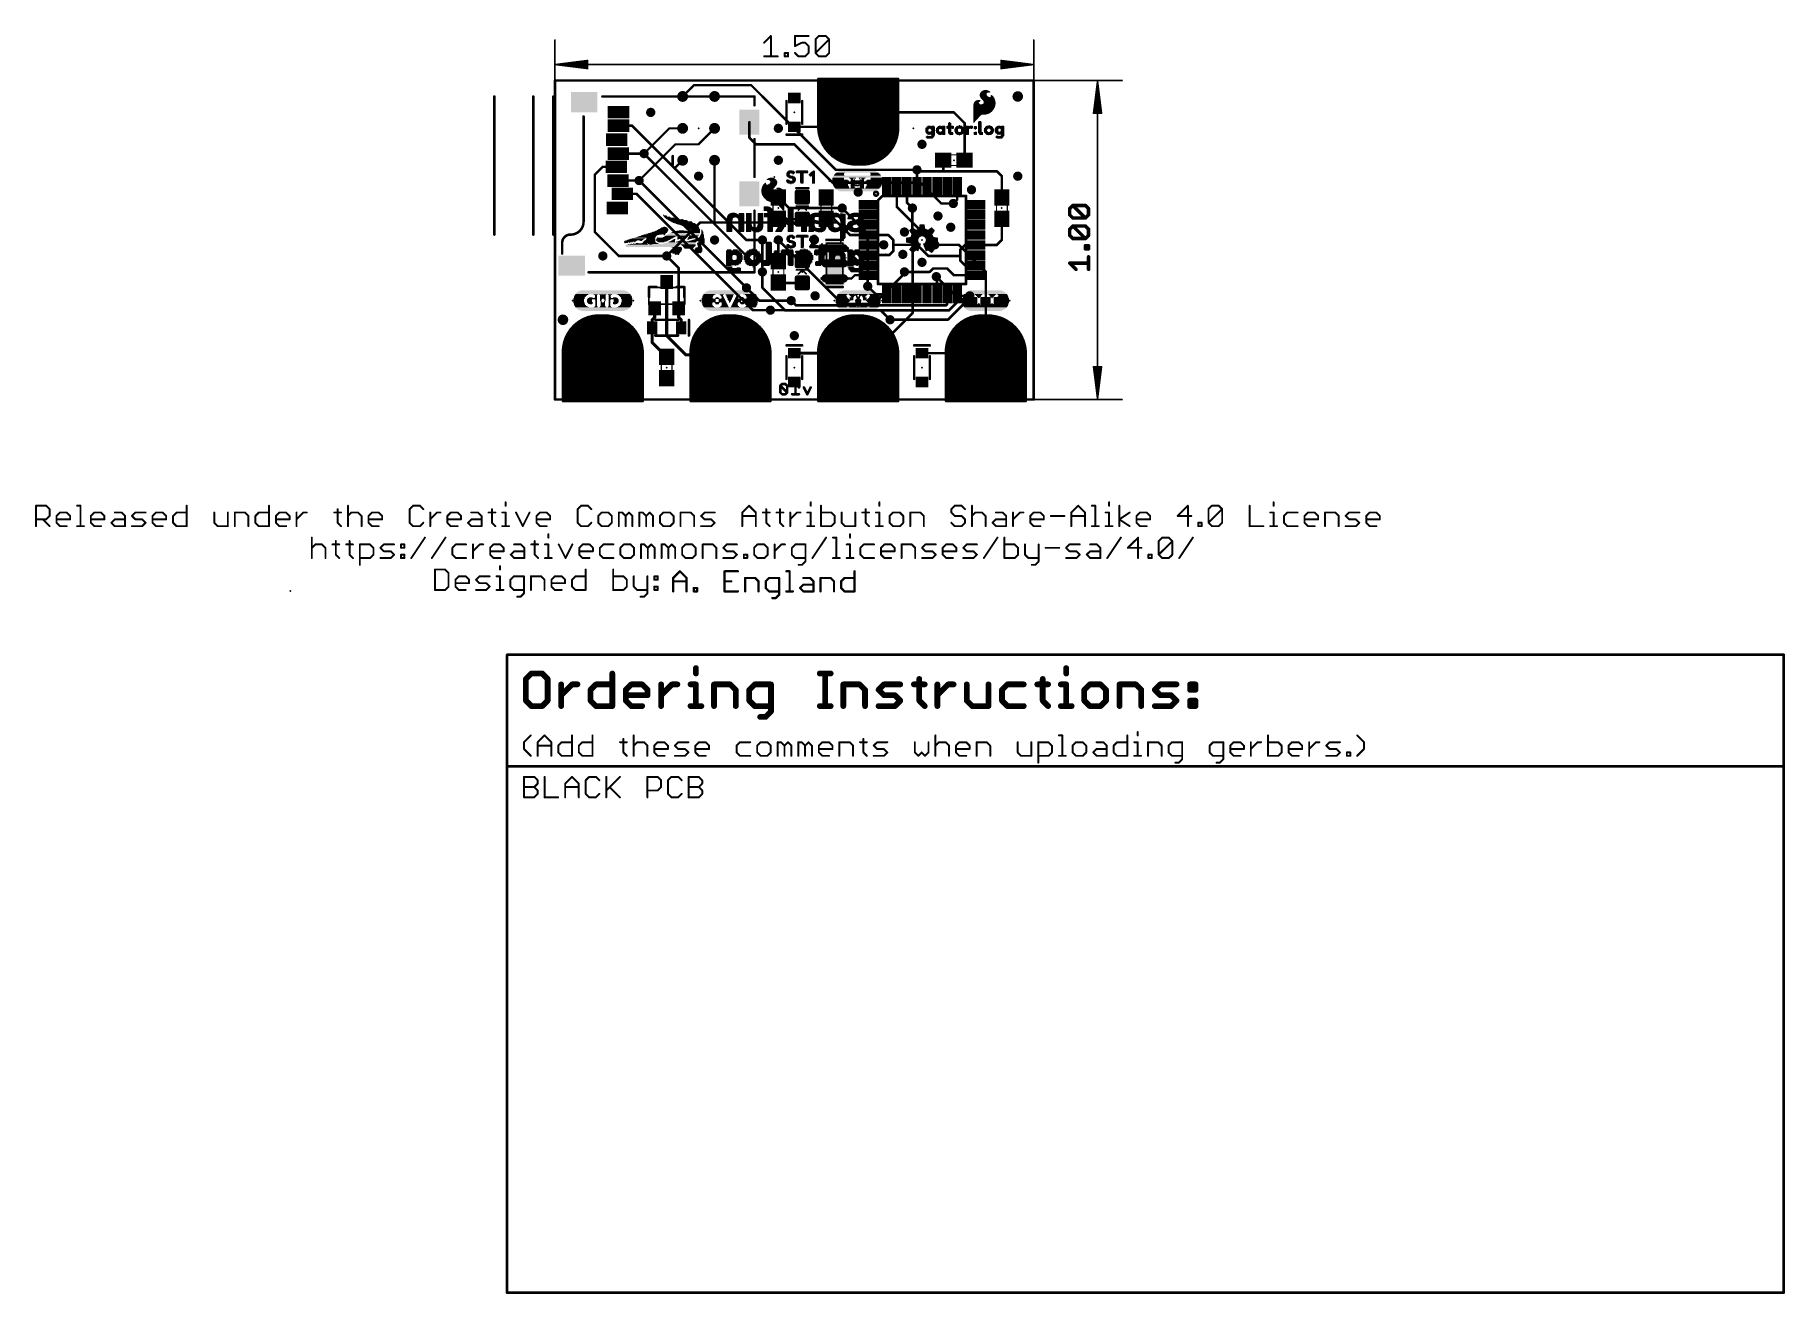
# Model space of a CAD drawing. Extents: x -41 to 98, y -71 to 29.
import ezdxf

# ---------------------------------------------------------------- set-up
doc = ezdxf.new("R2010")
doc.units = 0
for name, color, linetype in [('1', 12, 'CONTINUOUS'), ('16', 132, 'CONTINUOUS'), ('17', 110, 'CONTINUOUS'), ('18', 110, 'CONTINUOUS'), ('20', 31, 'CONTINUOUS'), ('21', 41, 'CONTINUOUS'), ('22', 40, 'CONTINUOUS'), ('23', 53, 'CONTINUOUS'), ('24', 53, 'CONTINUOUS'), ('29', 253, 'CONTINUOUS'), ('47', 253, 'CONTINUOUS'), ('51', 53, 'CONTINUOUS')]:
    doc.layers.add(name, color=color, linetype=linetype)

# ---------------------------------------------------------------- blocks, each defined once
blk = doc.blocks.new('RECT')
blk.add_solid([(-0.5, -0.5), (0.5, -0.5), (-0.5, 0.5), (0.5, 0.5)])
blk = doc.blocks.new('RECT160000X160000R30')
at = {"const_width": 0.15}
blk.add_lwpolyline([(0.425, -0.35), (0.425, 0.35, 0.4142), (0.35, 0.425), (-0.35, 0.425, 0.4142), (-0.425, 0.35), (-0.425, -0.35, 0.4142), (-0.35, -0.425), (0.35, -0.425, 0.4142)], format="xyb", close=True, dxfattribs=at)
blk.add_solid([(-0.3754, -0.3754), (0.3754, -0.3754), (-0.3754, 0.3754), (0.3754, 0.3754)])
blk = doc.blocks.new('RECT192512X192512R30')
at = {"const_width": 0.1805}
blk.add_lwpolyline([(0.5114, -0.4211), (0.5114, 0.4211, 0.4142), (0.4211, 0.5114), (-0.4211, 0.5114, 0.4142), (-0.5114, 0.4211), (-0.5114, -0.4211, 0.4142), (-0.4211, -0.5114), (0.4211, -0.5114, 0.4142)], format="xyb", close=True, dxfattribs=at)
blk.add_solid([(-0.4465, -0.4465), (0.4465, -0.4465), (-0.4465, 0.4465), (0.4465, 0.4465)])
blk = doc.blocks.new('PIE')
at = {"const_width": 0.5}
blk.add_lwpolyline([(0, -0.25, 1), (0, 0.25, 1), (0, -0.25)], format="xyb", dxfattribs=at)
blk = doc.blocks.new('ROUNDP')
at = {"const_width": 0.5}
blk.add_lwpolyline([(0, -0.25, 1), (0, 0.25, 1), (0, -0.25)], format="xyb", dxfattribs=at)
blk = doc.blocks.new('RECT72000X304800R100')
at = {"const_width": 0.225}
blk.add_lwpolyline([(0.1125, -0.7275), (0.1125, 0.7275, 0.4142), (0, 0.84), (0, 0.84, 0.4142), (-0.1125, 0.7275), (-0.1125, -0.7275, 0.4142), (0, -0.84), (0, -0.84, 0.4142)], format="xyb", close=True, dxfattribs=at)
blk.add_solid([(-0.0254, -0.7529), (0.0254, -0.7529), (-0.0254, 0.7529), (0.0254, 0.7529)])
blk = doc.blocks.new('RECT104512X337312R100')
at = {"const_width": 0.3266}
blk.add_lwpolyline([(0.1633, -0.7275), (0.1633, 0.7275, 0.4142), (0, 0.8908), (0, 0.8908, 0.4142), (-0.1633, 0.7275), (-0.1633, -0.7275, 0.4142), (0, -0.8908), (0, -0.8908, 0.4142)], format="xyb", close=True, dxfattribs=at)
blk.add_solid([(-0.0254, -0.7529), (0.0254, -0.7529), (-0.0254, 0.7529), (0.0254, 0.7529)])
blk = doc.blocks.new('ROUNDV')
at = {"const_width": 0.5}
blk.add_lwpolyline([(0, -0.25, 1), (0, 0.25, 1), (0, -0.25)], format="xyb", dxfattribs=at)

msp = doc.modelspace()

# ---------------------------------------------------------------- linework, layer by layer
at = {"layer": '1'}
for points, const_width in [([(0, 25.4), (38.1, 25.4)], 0.2032), ([(0, 0), (0, 25.4)], 0.2032), ([(27.178, 25.4), (21.082, 25.4)], 0.254), ([(21.082, 25.4), (21.082, 21.844)], 0.254), ([(21.082, 25.146), (27.178, 25.146)], 0.254), ([(27.178, 21.844), (27.178, 25.4)], 0.254), ([(38.1, 25.4), (38.1, 0)], 0.2032), ([(21.082, 24.892), (27.178, 24.892)], 0.254), ([(21.082, 24.638), (27.178, 24.638)], 0.254), ([(21.082, 24.384), (27.178, 24.384)], 0.254), ([(21.082, 24.13), (27.178, 24.13)], 0.254), ([(21.082, 23.876), (27.178, 23.876)], 0.254), ([(21.082, 23.622), (27.178, 23.622)], 0.254), ([(21.082, 23.368), (27.178, 23.368)], 0.254), ([(21.082, 23.114), (27.178, 23.114)], 0.254), ([(21.082, 22.86), (27.178, 22.86)], 0.254), ([(21.082, 22.606), (27.178, 22.606)], 0.254), ([(21.082, 22.352), (27.178, 22.352)], 0.254), ([(25.146, 22.86), (24.003, 21.717)], 0.2032), ([(31.75, 22.86), (25.146, 22.86)], 0.2032), ([(32.6, 22.01), (31.75, 22.86)], 0.2032), ([(6.1317, 21.8083), (5.0561, 21.8083)], 0.2032), ([(6.35, 21.59), (6.1317, 21.8083)], 0.2032), ([(6.35, 21.59), (6.1317, 21.8083)], 0.2032), ([(9.525, 18.415), (6.35, 21.59)], 0.2032), ([(15.475, 20.847), (15.475, 22.08)], 0.2032), ([(16.002, 20.32), (15.475, 20.847)], 0.2032), ([(19.05, 21.71), (23.996, 21.71)], 0.2032), ([(21.082, 22.098), (27.178, 22.098)], 0.254), ([(21.082, 21.844), (21.113, 21.4102)], 0.254), ([(21.082, 21.844), (27.178, 21.844)], 0.254), ([(21.1002, 21.59), (27.1598, 21.59)], 0.254), ([(21.113, 21.4102), (21.2055, 20.9853)], 0.254), ([(21.1292, 21.336), (27.1308, 21.336)], 0.254), ([(21.1844, 21.082), (27.0756, 21.082)], 0.254), ([(21.2055, 20.9853), (21.3574, 20.5778)], 0.254), ([(21.2641, 20.828), (26.9959, 20.828)], 0.254), ([(23.996, 21.71), (24.003, 21.717)], 0.2032), ([(24.003, 21.717), (24.13, 21.844)], 0.2032), ([(26.9026, 20.5778), (27.0545, 20.9853)], 0.254), ([(27.0545, 20.9853), (27.147, 21.4102)], 0.254), ([(27.147, 21.4102), (27.178, 21.844)], 0.254), ([(32.6, 19.05), (32.6, 22.01)], 0.2032), ([(7.0891, 19.5809), (5.047, 19.5809)], 0.2032), ([(15.66, 11.01), (7.0891, 19.5809)], 0.2032), ([(19.05, 20.32), (16.002, 20.32)], 0.2032), ([(22.098, 17.272), (19.05, 20.32)], 0.2032), ([(21.3574, 20.5778), (21.5659, 20.1961)], 0.254), ([(21.3595, 20.574), (26.9005, 20.574)], 0.254), ([(21.4982, 20.32), (26.7618, 20.32)], 0.254), ([(21.5659, 20.1961), (21.8265, 19.848)], 0.254), ([(21.6633, 20.066), (26.5967, 20.066)], 0.254), ([(21.8265, 19.848), (22.134, 19.5405)], 0.254), ([(21.8625, 19.812), (26.3975, 19.812)], 0.254), ([(22.1165, 19.558), (26.1435, 19.558)], 0.254), ([(22.134, 19.5405), (22.4821, 19.2799)], 0.254), ([(25.7779, 19.2799), (26.126, 19.5405)], 0.254), ([(26.126, 19.5405), (26.4335, 19.848)], 0.254), ([(26.4335, 19.848), (26.6941, 20.1961)], 0.254), ([(26.6941, 20.1961), (26.9026, 20.5778)], 0.254), ([(3.175, 17.907), (3.7946, 18.5266)], 0.2032), ([(3.7946, 18.5266), (4.8927, 18.5266)], 0.2032), ([(12.065, 15.875), (9.525, 18.415)], 0.2032), ([(10.16, 19.05), (9.525, 18.415)], 0.1778), ([(22.4499, 19.304), (25.8101, 19.304)], 0.254), ([(22.4821, 19.2799), (22.8638, 19.0714)], 0.254), ([(22.8638, 19.0714), (23.2713, 18.9195)], 0.254), ([(22.9213, 19.05), (25.3387, 19.05)], 0.254), ([(23.2713, 18.9195), (23.6962, 18.827)], 0.254), ([(23.6962, 18.827), (24.13, 18.796)], 0.254), ([(24.13, 18.796), (24.5638, 18.827)], 0.254), ([(24.5638, 18.827), (24.9887, 18.9195)], 0.254), ([(24.9887, 18.9195), (25.3962, 19.0714)], 0.254), ([(25.3962, 19.0714), (25.7779, 19.2799)], 0.254), ([(28.81, 16.9926), (28.81, 18.288)], 0.2032), ([(28.937, 18.161), (28.81, 18.288)], 0.2032), ([(30.9245, 18.161), (28.937, 18.161)], 0.2032), ([(30.9, 19.05), (30.9, 18.1855)], 0.2032), ([(30.9, 18.1855), (30.9245, 18.161)], 0.2032), ([(35.179, 18.161), (30.9245, 18.161)], 0.2032), ([(35.56, 17.78), (35.179, 18.161)], 0.2032), ([(3.175, 13.335), (3.175, 17.907)], 0.2032), ([(5.0216, 17.4337), (5.08, 17.4337)], 0.2032), ([(6.6963, 17.4337), (5.08, 17.4337)], 0.2032), ([(15.24, 8.89), (6.6963, 17.4337)], 0.2032), ([(25.527, 17.272), (22.098, 17.272)], 0.2032), ([(27.21, 16.9926), (27.21, 15.335)], 0.2032), ([(28.01, 16.9926), (28.01, 15.678)], 0.2032), ([(32.01, 16.9926), (32.01, 15.9154)], 0.2032), ([(35.56, 16.09), (35.56, 17.78)], 0.2032), ([(6.4824, 16.3776), (5.3555, 16.3776)], 0.2032), ([(15.748, 7.112), (6.4824, 16.3776)], 0.2032), ([(15.24, 12.7), (12.065, 15.875)], 0.2032), ([(17.78, 16.09), (18.63, 15.24)], 0.2032), ([(18.63, 15.24), (22.86, 15.24)], 0.2032), ([(30.226, 12.319), (27.21, 15.335)], 0.2032), ([(28.01, 15.678), (28.448, 15.24)], 0.2032), ([(32.01, 15.9154), (31.7011, 15.6065)], 0.2032), ([(17.807, 14.363), (17.78, 14.39)], 0.2032), ([(19.685, 14.363), (17.807, 14.363)], 0.2032), ([(21.59, 14.39), (22.186, 14.39)], 0.2032), ([(22.186, 14.39), (22.987, 13.589)], 0.2032), ([(35.56, 12.7), (35.56, 14.39)], 0.2032), ([(5.08, 11.43), (3.175, 13.335)], 0.2032), ([(16.51, 12.7), (15.24, 12.7)], 0.2032), ([(17.78, 12.7), (17.78, 11.01)], 0.2032), ([(22.987, 13.589), (23.476, 13.1)], 0.2032), ([(23.476, 13.1), (24.9174, 13.1)], 0.2032), ([(26.524, 13.1), (24.9174, 13.1)], 0.2032), ([(26.924, 12.7), (26.524, 13.1)], 0.2032), ([(26.924, 12.319), (26.924, 12.7)], 0.2032), ([(35.16, 12.3), (35.56, 12.7)], 0.2032), ([(8.89, 11.43), (5.08, 11.43)], 0.2032), ([(9.84, 10.48), (8.89, 11.43)], 0.2032), ([(22.2606, 12.0382), (21.2446, 12.0382)], 0.254), ([(22.2606, 12.0382), (23.2766, 12.0382)], 0.254), ([(22.2606, 12.0382), (23.0697, 12.0382)], 0.2032), ([(23.0697, 12.0382), (24.4079, 10.7)], 0.2032), ([(24.9174, 11.5), (26.613, 11.5)], 0.2032), ([(26.613, 11.5), (26.924, 11.811)], 0.2032), ([(26.924, 12.192), (26.924, 12.319)], 0.2032), ([(28.829, 12.319), (26.924, 12.319)], 0.2032), ([(26.924, 11.811), (26.924, 12.192)], 0.2032), ([(29.718, 11.43), (28.829, 12.319)], 0.2032), ([(32.258, 11.43), (29.718, 11.43)], 0.2032), ([(32.62, 12.3), (32.258, 11.938)], 0.2032), ([(32.258, 11.938), (32.258, 11.43)], 0.2032), ([(32.258, 11.43), (32.258, 11.049)], 0.2032), ([(32.258, 11.049), (32.607, 10.7)], 0.2032), ([(33.5026, 12.3), (32.62, 12.3)], 0.2032), ([(35.16, 12.3), (33.5026, 12.3)], 0.2032), ([(9.84, 7.255), (9.84, 10.48)], 0.2032), ([(17.78, 11.01), (15.66, 11.01)], 0.2032), ([(16.51, 10.16), (16.51, 8.89)], 0.2032), ([(22.2606, 10.8382), (21.2446, 10.8382)], 0.254), ([(22.2606, 9.6382), (21.2446, 9.6382)], 0.254), ([(22.2606, 10.8382), (23.2766, 10.8382)], 0.254), ([(23.2766, 9.6382), (22.2606, 9.6382)], 0.254), ([(23.6082, 9.6382), (23.87, 9.9)], 0.1778), ([(23.87, 9.9), (24.9174, 9.9)], 0.1778), ([(24.4079, 10.7), (24.9174, 10.7)], 0.2032), ([(24.505, 9.9), (24.9174, 9.9)], 0.2032), ([(29.818, 10.16), (27.813, 10.16)], 0.2032), ([(30.0847, 10.4267), (29.818, 10.16)], 0.2032), ([(31.2233, 10.4267), (30.0847, 10.4267)], 0.2032), ([(30.41, 9.722), (30.353, 9.779)], 0.2032), ([(30.41, 8.4074), (30.41, 9.722)], 0.2032), ([(31.62, 10.03), (31.2233, 10.4267)], 0.2032), ([(31.75, 9.9), (31.62, 10.03)], 0.2032), ([(33.5026, 9.9), (31.75, 9.9)], 0.2032), ([(32.607, 10.7), (33.5026, 10.7)], 0.2032), ([(8.89, 9.355), (8.89, 5.08)], 0.254), ([(16.51, 8.89), (18.3007, 7.0993)], 0.2032), ([(17.807, 9.283), (17.78, 9.31)], 0.2032), ([(19.685, 9.283), (17.807, 9.283)], 0.2032), ([(22.2606, 9.6382), (23.6082, 9.6382)], 0.1778), ([(25.527, 8.382), (24.892, 9.017)], 0.2032), ([(25.527, 8.382), (26.41, 8.382)], 0.2032), ([(26.41, 8.382), (26.41, 8.4074)], 0.2032), ([(31.21, 8.4074), (31.21, 7.588)], 0.2032), ([(32.01, 7.753), (32.01, 8.4074)], 0.2032), ([(33.02, 8.255), (32.5688, 7.8038)], 0.2032), ([(7.94, 6.543), (7.94, 7.255)], 0.254), ([(9.84, 6.543), (9.84, 7.255)], 0.254), ([(17.145, 7.112), (15.748, 7.112)], 0.2032), ([(18.3007, 7.0993), (31.3563, 7.0993)], 0.2032), ([(19.177, 7.493), (18.796, 7.874)], 0.2032), ([(31.115, 7.493), (19.177, 7.493)], 0.2032), ([(31.21, 7.588), (31.115, 7.493)], 0.2032), ([(32.5688, 7.6567), (31.2621, 6.35)], 0.2032), ([(31.3563, 7.0993), (32.01, 7.753)], 0.2032), ([(32.5688, 7.8038), (32.5688, 7.6567)], 0.2032), ([(1.5065, 5.552), (1.2459, 5.2039)], 0.254), ([(1.814, 5.8595), (1.5065, 5.552)], 0.254), ([(1.5425, 5.588), (6.0775, 5.588)], 0.254), ([(1.7965, 5.842), (5.8235, 5.842)], 0.254), ([(2.1621, 6.1201), (1.814, 5.8595)], 0.254), ([(2.1299, 6.096), (5.4901, 6.096)], 0.254), ([(2.5438, 6.3286), (2.1621, 6.1201)], 0.254), ([(2.9513, 6.4805), (2.5438, 6.3286)], 0.254), ([(2.6013, 6.35), (5.0187, 6.35)], 0.254), ([(3.3762, 6.573), (2.9513, 6.4805)], 0.254), ([(3.81, 6.604), (3.3762, 6.573)], 0.254), ([(4.2438, 6.573), (3.81, 6.604)], 0.254), ([(4.6687, 6.4805), (4.2438, 6.573)], 0.254), ([(5.0762, 6.3286), (4.6687, 6.4805)], 0.254), ([(5.4579, 6.1201), (5.0762, 6.3286)], 0.254), ([(5.806, 5.8595), (5.4579, 6.1201)], 0.254), ([(6.1135, 5.552), (5.806, 5.8595)], 0.254), ([(6.3741, 5.2039), (6.1135, 5.552)], 0.254), ([(7.74, 6.343), (7.94, 6.543)], 0.254), ([(7.74, 5.715), (7.74, 6.343)], 0.254), ([(7.74, 4.54), (7.74, 5.715)], 0.254), ([(10.04, 6.343), (9.84, 6.543)], 0.254), ([(10.04, 5.715), (10.04, 6.343)], 0.254), ([(11.6665, 5.552), (11.4059, 5.2039)], 0.254), ([(11.974, 5.8595), (11.6665, 5.552)], 0.254), ([(11.7025, 5.588), (16.2375, 5.588)], 0.254), ([(11.9565, 5.842), (15.9835, 5.842)], 0.254), ([(12.3221, 6.1201), (11.974, 5.8595)], 0.254), ([(12.2899, 6.096), (15.6501, 6.096)], 0.254), ([(12.7038, 6.3286), (12.3221, 6.1201)], 0.254), ([(13.1113, 6.4805), (12.7038, 6.3286)], 0.254), ([(12.7613, 6.35), (15.1787, 6.35)], 0.254), ([(13.5362, 6.573), (13.1113, 6.4805)], 0.254), ([(13.97, 6.604), (13.5362, 6.573)], 0.254), ([(14.4038, 6.573), (13.97, 6.604)], 0.254), ([(14.8287, 6.4805), (14.4038, 6.573)], 0.254), ([(15.2362, 6.3286), (14.8287, 6.4805)], 0.254), ([(15.6179, 6.1201), (15.2362, 6.3286)], 0.254), ([(15.966, 5.8595), (15.6179, 6.1201)], 0.254), ([(16.2735, 5.552), (15.966, 5.8595)], 0.254), ([(16.5341, 5.2039), (16.2735, 5.552)], 0.254), ([(21.8265, 5.552), (21.5659, 5.2039)], 0.254), ([(22.134, 5.8595), (21.8265, 5.552)], 0.254), ([(21.8625, 5.588), (26.3975, 5.588)], 0.254), ([(22.1165, 5.842), (26.1435, 5.842)], 0.254), ([(22.4821, 6.1201), (22.134, 5.8595)], 0.254), ([(22.4499, 6.096), (25.8101, 6.096)], 0.254), ([(22.8638, 6.3286), (22.4821, 6.1201)], 0.254), ([(23.2713, 6.4805), (22.8638, 6.3286)], 0.254), ([(22.9213, 6.35), (25.3387, 6.35)], 0.254), ([(23.6962, 6.573), (23.2713, 6.4805)], 0.254), ([(24.13, 6.604), (23.6962, 6.573)], 0.254), ([(24.5638, 6.573), (24.13, 6.604)], 0.254), ([(24.9887, 6.4805), (24.5638, 6.573)], 0.254), ([(25.3962, 6.3286), (24.9887, 6.4805)], 0.254), ([(25.7779, 6.1201), (25.3962, 6.3286)], 0.254), ([(26.126, 5.8595), (25.7779, 6.1201)], 0.254), ([(26.4335, 5.552), (26.126, 5.8595)], 0.254), ([(26.6941, 5.2039), (26.4335, 5.552)], 0.254), ([(31.2621, 6.35), (26.67, 6.35)], 0.2032), ([(31.9865, 5.552), (31.7259, 5.2039)], 0.254), ([(32.294, 5.8595), (31.9865, 5.552)], 0.254), ([(32.0225, 5.588), (36.5575, 5.588)], 0.254), ([(32.2765, 5.842), (36.3035, 5.842)], 0.254), ([(32.6421, 6.1201), (32.294, 5.8595)], 0.254), ([(32.6099, 6.096), (35.9701, 6.096)], 0.254), ([(33.0238, 6.3286), (32.6421, 6.1201)], 0.254), ([(33.4313, 6.4805), (33.0238, 6.3286)], 0.254), ([(33.0813, 6.35), (35.4987, 6.35)], 0.254), ([(33.8562, 6.573), (33.4313, 6.4805)], 0.254), ([(34.29, 6.604), (33.8562, 6.573)], 0.254), ([(34.7238, 6.573), (34.29, 6.604)], 0.254), ([(35.1487, 6.4805), (34.7238, 6.573)], 0.254), ([(35.5562, 6.3286), (35.1487, 6.4805)], 0.254), ([(35.9379, 6.1201), (35.5562, 6.3286)], 0.254), ([(36.286, 5.8595), (35.9379, 6.1201)], 0.254), ([(36.5935, 5.552), (36.286, 5.8595)], 0.254), ([(36.8541, 5.2039), (36.5935, 5.552)], 0.254), ([(0.8855, 4.4147), (0.793, 3.9898)], 0.254), ([(0.8092, 4.064), (6.8108, 4.064)], 0.254), ([(0.8644, 4.318), (6.7556, 4.318)], 0.254), ([(1.0374, 4.8222), (0.8855, 4.4147)], 0.254), ([(0.9441, 4.572), (6.6759, 4.572)], 0.254), ([(1.2459, 5.2039), (1.0374, 4.8222)], 0.254), ([(1.0395, 4.826), (6.5805, 4.826)], 0.254), ([(1.1782, 5.08), (6.4418, 5.08)], 0.254), ([(1.3433, 5.334), (6.2767, 5.334)], 0.254), ([(6.5826, 4.8222), (6.3741, 5.2039)], 0.254), ([(6.7345, 4.4147), (6.5826, 4.8222)], 0.254), ([(6.827, 3.9898), (6.7345, 4.4147)], 0.254), ([(8.89, 3.39), (7.74, 4.54)], 0.254), ([(8.89, 5.08), (10.414, 3.556)], 0.254), ([(11.0455, 4.4147), (10.953, 3.9898)], 0.254), ([(10.9692, 4.064), (16.9708, 4.064)], 0.254), ([(11.0244, 4.318), (16.9156, 4.318)], 0.254), ([(11.1974, 4.8222), (11.0455, 4.4147)], 0.254), ([(11.1041, 4.572), (16.8359, 4.572)], 0.254), ([(11.4059, 5.2039), (11.1974, 4.8222)], 0.254), ([(11.1995, 4.826), (16.7405, 4.826)], 0.254), ([(11.3382, 5.08), (16.6018, 5.08)], 0.254), ([(11.5033, 5.334), (16.4367, 5.334)], 0.254), ([(16.7426, 4.8222), (16.5341, 5.2039)], 0.254), ([(16.8945, 4.4147), (16.7426, 4.8222)], 0.254), ([(16.987, 3.9898), (16.8945, 4.4147)], 0.254), ([(21.2055, 4.4147), (21.113, 3.9898)], 0.254), ([(21.1292, 4.064), (27.1308, 4.064)], 0.254), ([(21.1844, 4.318), (27.0756, 4.318)], 0.254), ([(21.3574, 4.8222), (21.2055, 4.4147)], 0.254), ([(21.2641, 4.572), (26.9959, 4.572)], 0.254), ([(21.5659, 5.2039), (21.3574, 4.8222)], 0.254), ([(21.3595, 4.826), (26.9005, 4.826)], 0.254), ([(21.4982, 5.08), (26.7618, 5.08)], 0.254), ([(21.6633, 5.334), (26.5967, 5.334)], 0.254), ([(26.9026, 4.8222), (26.6941, 5.2039)], 0.254), ([(27.0545, 4.4147), (26.9026, 4.8222)], 0.254), ([(27.147, 3.9898), (27.0545, 4.4147)], 0.254), ([(31.3655, 4.4147), (31.273, 3.9898)], 0.254), ([(31.2892, 4.064), (37.2908, 4.064)], 0.254), ([(31.3444, 4.318), (37.2356, 4.318)], 0.254), ([(31.5174, 4.8222), (31.3655, 4.4147)], 0.254), ([(31.4241, 4.572), (37.1559, 4.572)], 0.254), ([(31.7259, 5.2039), (31.5174, 4.8222)], 0.254), ([(31.5195, 4.826), (37.0605, 4.826)], 0.254), ([(31.6582, 5.08), (36.9218, 5.08)], 0.254), ([(31.8233, 5.334), (36.7567, 5.334)], 0.254), ([(37.0626, 4.8222), (36.8541, 5.2039)], 0.254), ([(37.2145, 4.4147), (37.0626, 4.8222)], 0.254), ([(37.307, 3.9898), (37.2145, 4.4147)], 0.254), ([(0.793, 3.9898), (0.762, 3.556)], 0.254), ([(0.762, 3.556), (0.762, 0)], 0.254), ([(0.762, 3.556), (6.858, 3.556)], 0.254), ([(0.762, 3.302), (6.858, 3.302)], 0.254), ([(0.762, 3.048), (6.858, 3.048)], 0.254), ([(0.762, 2.794), (6.858, 2.794)], 0.254), ([(0.7802, 3.81), (6.8398, 3.81)], 0.254), ([(6.858, 3.556), (6.827, 3.9898)], 0.254), ([(6.858, 0), (6.858, 3.556)], 0.254), ([(10.414, 3.556), (13.97, 3.556)], 0.254), ([(10.953, 3.9898), (10.922, 3.556)], 0.254), ([(10.922, 3.556), (10.922, 0)], 0.254), ([(10.922, 3.556), (17.018, 3.556)], 0.254), ([(10.922, 3.302), (17.018, 3.302)], 0.254), ([(10.922, 3.048), (17.018, 3.048)], 0.254), ([(10.922, 2.794), (17.018, 2.794)], 0.254), ([(10.9402, 3.81), (16.9998, 3.81)], 0.254), ([(17.018, 3.556), (16.987, 3.9898)], 0.254), ([(17.018, 0), (17.018, 3.556)], 0.254), ([(19.05, 3.69), (23.996, 3.69)], 0.254), ([(21.113, 3.9898), (21.082, 3.556)], 0.254), ([(21.082, 3.556), (21.082, 0)], 0.254), ([(21.082, 3.556), (27.178, 3.556)], 0.254), ([(21.082, 3.302), (27.178, 3.302)], 0.254), ([(21.082, 3.048), (27.178, 3.048)], 0.254), ([(21.082, 2.794), (27.178, 2.794)], 0.254), ([(21.1002, 3.81), (27.1598, 3.81)], 0.254), ([(23.996, 3.69), (24.13, 3.556)], 0.254), ([(27.178, 3.556), (27.147, 3.9898)], 0.254), ([(27.178, 0), (27.178, 3.556)], 0.254), ([(29.21, 3.69), (34.156, 3.69)], 0.2032), ([(31.273, 3.9898), (31.242, 3.556)], 0.254), ([(31.242, 3.556), (31.242, 0)], 0.254), ([(31.242, 3.556), (37.338, 3.556)], 0.254), ([(31.242, 3.302), (37.338, 3.302)], 0.254), ([(31.242, 3.048), (37.338, 3.048)], 0.254), ([(31.242, 2.794), (37.338, 2.794)], 0.254), ([(31.2602, 3.81), (37.3198, 3.81)], 0.254), ([(34.156, 3.69), (34.29, 3.556)], 0.2032), ([(37.338, 3.556), (37.307, 3.9898)], 0.254), ([(37.338, 0), (37.338, 3.556)], 0.254), ([(0.762, 2.54), (6.858, 2.54)], 0.254), ([(0.762, 2.286), (6.858, 2.286)], 0.254), ([(0.762, 2.032), (6.858, 2.032)], 0.254), ([(0.762, 1.778), (6.858, 1.778)], 0.254), ([(0.762, 1.524), (6.858, 1.524)], 0.254), ([(0.762, 1.27), (6.858, 1.27)], 0.254), ([(10.922, 2.54), (17.018, 2.54)], 0.254), ([(10.922, 2.286), (17.018, 2.286)], 0.254), ([(10.922, 2.032), (17.018, 2.032)], 0.254), ([(10.922, 1.778), (17.018, 1.778)], 0.254), ([(10.922, 1.524), (17.018, 1.524)], 0.254), ([(10.922, 1.27), (17.018, 1.27)], 0.254), ([(21.082, 2.54), (27.178, 2.54)], 0.254), ([(21.082, 2.286), (27.178, 2.286)], 0.254), ([(21.082, 2.032), (27.178, 2.032)], 0.254), ([(21.082, 1.778), (27.178, 1.778)], 0.254), ([(21.082, 1.524), (27.178, 1.524)], 0.254), ([(21.082, 1.27), (27.178, 1.27)], 0.254), ([(31.242, 2.54), (37.338, 2.54)], 0.254), ([(31.242, 2.286), (37.338, 2.286)], 0.254), ([(31.242, 2.032), (37.338, 2.032)], 0.254), ([(31.242, 1.778), (37.338, 1.778)], 0.254), ([(31.242, 1.524), (37.338, 1.524)], 0.254), ([(31.242, 1.27), (37.338, 1.27)], 0.254), ([(38.1, 0), (0, 0)], 0.2032), ([(0.762, 1.016), (6.858, 1.016)], 0.254), ([(0.762, 0.762), (6.858, 0.762)], 0.254), ([(0.762, 0.508), (6.858, 0.508)], 0.254), ([(0.762, 0.254), (6.858, 0.254)], 0.254), ([(0.762, 0), (6.858, 0)], 0.254), ([(0.762, 0), (6.858, 0)], 0.254), ([(10.922, 1.016), (17.018, 1.016)], 0.254), ([(10.922, 0.762), (17.018, 0.762)], 0.254), ([(10.922, 0.508), (17.018, 0.508)], 0.254), ([(10.922, 0.254), (17.018, 0.254)], 0.254), ([(10.922, 0), (17.018, 0)], 0.254), ([(10.922, 0), (17.018, 0)], 0.254), ([(21.082, 1.016), (27.178, 1.016)], 0.254), ([(21.082, 0.762), (27.178, 0.762)], 0.254), ([(21.082, 0.508), (27.178, 0.508)], 0.254), ([(21.082, 0.254), (27.178, 0.254)], 0.254), ([(21.082, 0), (27.178, 0)], 0.254), ([(21.082, 0), (27.178, 0)], 0.254), ([(31.242, 1.016), (37.338, 1.016)], 0.254), ([(31.242, 0.762), (37.338, 0.762)], 0.254), ([(31.242, 0.508), (37.338, 0.508)], 0.254), ([(31.242, 0.254), (37.338, 0.254)], 0.254), ([(31.242, 0), (37.338, 0)], 0.254), ([(31.242, 0), (37.338, 0)], 0.254)]:
    msp.add_lwpolyline(points, dxfattribs=dict(at, const_width=const_width))
for points, const_width in [([(0, 25.4508, 1), (0, 25.3492)], 0.1016), ([(0.0508, 25.4, 1), (-0.0508, 25.4)], 0.1016), ([(21.082, 25.4635, 1), (21.082, 25.3365)], 0.127), ([(21.1455, 25.4, 1), (21.0185, 25.4)], 0.127), ([(21.082, 25.2095, 1), (21.082, 25.0825)], 0.127), ([(27.2415, 25.4, 1), (27.1145, 25.4)], 0.127), ([(27.178, 25.3365, 1), (27.178, 25.4635)], 0.127), ([(27.178, 25.0825, 1), (27.178, 25.2095)], 0.127), ([(38.1508, 25.4, 1), (38.0492, 25.4)], 0.1016), ([(38.1, 25.3492, 1), (38.1, 25.4508)], 0.1016), ([(21.082, 24.9555, 1), (21.082, 24.8285)], 0.127), ([(21.082, 24.7015, 1), (21.082, 24.5745)], 0.127), ([(21.082, 24.4475, 1), (21.082, 24.3205)], 0.127), ([(21.082, 24.1935, 1), (21.082, 24.0665)], 0.127), ([(21.082, 23.9395, 1), (21.082, 23.8125)], 0.127), ([(21.082, 23.6855, 1), (21.082, 23.5585)], 0.127), ([(27.178, 24.8285, 1), (27.178, 24.9555)], 0.127), ([(27.178, 24.5745, 1), (27.178, 24.7015)], 0.127), ([(27.178, 24.3205, 1), (27.178, 24.4475)], 0.127), ([(27.178, 24.0665, 1), (27.178, 24.1935)], 0.127), ([(27.178, 23.8125, 1), (27.178, 23.9395)], 0.127), ([(27.178, 23.5585, 1), (27.178, 23.6855)], 0.127), ([(21.082, 23.4315, 1), (21.082, 23.3045)], 0.127), ([(21.082, 23.1775, 1), (21.082, 23.0505)], 0.127), ([(21.082, 22.9235, 1), (21.082, 22.7965)], 0.127), ([(21.082, 22.6695, 1), (21.082, 22.5425)], 0.127), ([(21.082, 22.4155, 1), (21.082, 22.2885)], 0.127), ([(25.146, 22.9108, 1), (25.146, 22.8092)], 0.1016), ([(25.1819, 22.8241, 1), (25.1101, 22.8959)], 0.1016), ([(27.178, 23.3045, 1), (27.178, 23.4315)], 0.127), ([(27.178, 23.0505, 1), (27.178, 23.1775)], 0.127), ([(27.178, 22.7965, 1), (27.178, 22.9235)], 0.127), ([(27.178, 22.5425, 1), (27.178, 22.6695)], 0.127), ([(27.178, 22.2885, 1), (27.178, 22.4155)], 0.127), ([(31.7859, 22.8959, 1), (31.7141, 22.8241)], 0.1016), ([(31.75, 22.8092, 1), (31.75, 22.9108)], 0.1016), ([(5.0561, 21.8591, 1), (5.0561, 21.7575)], 0.1016), ([(6.1676, 21.8442, 1), (6.0958, 21.7724)], 0.1016), ([(6.1676, 21.8442, 1), (6.0958, 21.7724)], 0.1016), ([(6.1317, 21.7575, 1), (6.1317, 21.8591)], 0.1016), ([(6.3859, 21.6259, 1), (6.3141, 21.5541)], 0.1016), ([(6.3141, 21.5541, 1), (6.3859, 21.6259)], 0.1016), ([(6.3141, 21.5541, 1), (6.3859, 21.6259)], 0.1016), ([(15.5258, 22.08, 1), (15.4242, 22.08)], 0.1016), ([(15.5109, 20.8829, 1), (15.4391, 20.8111)], 0.1016), ([(15.4242, 20.847, 1), (15.5258, 20.847)], 0.1016), ([(19.05, 21.7608, 1), (19.05, 21.6592)], 0.1016), ([(21.082, 22.1615, 1), (21.082, 22.0345)], 0.127), ([(21.1453, 21.8485, 1), (21.0187, 21.8395)], 0.127), ([(21.082, 21.9075, 1), (21.082, 21.7805)], 0.127), ([(21.0185, 21.844, 1), (21.1455, 21.844)], 0.127), ([(21.1002, 21.6535, 1), (21.1002, 21.5265)], 0.127), ([(21.1751, 21.4237, 1), (21.051, 21.3967)], 0.127), ([(21.0497, 21.4057, 1), (21.1764, 21.4148)], 0.127), ([(21.1292, 21.3995, 1), (21.1292, 21.2725)], 0.127), ([(21.1844, 21.1455, 1), (21.1844, 21.0185)], 0.127), ([(21.265, 21.0075, 1), (21.146, 20.9631)], 0.127), ([(21.1434, 20.9718, 1), (21.2675, 20.9988)], 0.127), ([(21.2641, 20.8915, 1), (21.2641, 20.7645)], 0.127), ([(23.9601, 21.7459, 1), (24.0319, 21.6741)], 0.1016), ([(23.9671, 21.7529, 1), (24.0389, 21.6811)], 0.1016), ([(23.9671, 21.7529, 1), (24.0389, 21.6811)], 0.1016), ([(24.0389, 21.6811, 1), (23.9671, 21.7529)], 0.1016), ([(23.996, 21.6592, 1), (23.996, 21.7608)], 0.1016), ([(24.1659, 21.8081, 1), (24.0941, 21.8799)], 0.1016), ([(26.9925, 20.9988, 1), (27.1166, 20.9718)], 0.127), ([(27.114, 20.9631, 1), (26.995, 21.0075)], 0.127), ([(26.9959, 20.7645, 1), (26.9959, 20.8915)], 0.127), ([(27.0756, 21.0185, 1), (27.0756, 21.1455)], 0.127), ([(27.0836, 21.4148, 1), (27.2103, 21.4057)], 0.127), ([(27.209, 21.3967, 1), (27.0849, 21.4237)], 0.127), ([(27.1145, 21.844, 1), (27.2415, 21.844)], 0.127), ([(27.2413, 21.8395, 1), (27.1147, 21.8485)], 0.127), ([(27.1308, 21.2725, 1), (27.1308, 21.3995)], 0.127), ([(27.1598, 21.5265, 1), (27.1598, 21.6535)], 0.127), ([(27.178, 22.0345, 1), (27.178, 22.1615)], 0.127), ([(27.178, 21.7805, 1), (27.178, 21.9075)], 0.127), ([(32.6508, 22.01, 1), (32.5492, 22.01)], 0.1016), ([(32.5641, 21.9741, 1), (32.6359, 22.0459)], 0.1016), ([(5.047, 19.6317, 1), (5.047, 19.5301)], 0.1016), ([(7.1251, 19.6168, 1), (7.0532, 19.5449)], 0.1016), ([(7.0891, 19.5301, 1), (7.0891, 19.6317)], 0.1016), ([(16.002, 20.3708, 1), (16.002, 20.2692)], 0.1016), ([(15.9661, 20.2841, 1), (16.0379, 20.3559)], 0.1016), ([(19.0859, 20.3559, 1), (19.0141, 20.2841)], 0.1016), ([(19.05, 20.2692, 1), (19.05, 20.3708)], 0.1016), ([(21.4132, 20.6082, 1), (21.3017, 20.5474)], 0.127), ([(21.3595, 20.6375, 1), (21.3595, 20.5105)], 0.127), ([(21.2979, 20.5556, 1), (21.4169, 20.6)], 0.127), ([(21.4982, 20.3835, 1), (21.4982, 20.2565)], 0.127), ([(21.6167, 20.2342, 1), (21.515, 20.1581)], 0.127), ([(21.5101, 20.1657, 1), (21.6216, 20.2266)], 0.127), ([(21.6633, 20.1295, 1), (21.6633, 20.0025)], 0.127), ([(21.8714, 19.8929, 1), (21.7816, 19.8031)], 0.127), ([(21.7756, 19.8099, 1), (21.8773, 19.886)], 0.127), ([(21.8625, 19.8755, 1), (21.8625, 19.7485)], 0.127), ([(22.1165, 19.6215, 1), (22.1165, 19.4945)], 0.127), ([(22.172, 19.5913, 1), (22.0959, 19.4896)], 0.127), ([(22.0891, 19.4956, 1), (22.1789, 19.5854)], 0.127), ([(26.0811, 19.5854, 1), (26.1709, 19.4956)], 0.127), ([(26.1641, 19.4896, 1), (26.088, 19.5913)], 0.127), ([(26.1435, 19.4945, 1), (26.1435, 19.6215)], 0.127), ([(26.3827, 19.886, 1), (26.4844, 19.8099)], 0.127), ([(26.4784, 19.8031, 1), (26.3886, 19.8929)], 0.127), ([(26.3975, 19.7485, 1), (26.3975, 19.8755)], 0.127), ([(26.5967, 20.0025, 1), (26.5967, 20.1295)], 0.127), ([(26.6384, 20.2266, 1), (26.7499, 20.1657)], 0.127), ([(26.745, 20.1581, 1), (26.6433, 20.2342)], 0.127), ([(26.7618, 20.2565, 1), (26.7618, 20.3835)], 0.127), ([(26.8431, 20.6, 1), (26.9621, 20.5556)], 0.127), ([(26.9583, 20.5474, 1), (26.8468, 20.6082)], 0.127), ([(26.9005, 20.5105, 1), (26.9005, 20.6375)], 0.127), ([(3.7946, 18.5774, 1), (3.7946, 18.4758)], 0.1016), ([(3.8305, 18.4907, 1), (3.7587, 18.5625)], 0.1016), ([(4.8927, 18.4758, 1), (4.8927, 18.5774)], 0.1016), ([(9.5609, 18.4509, 1), (9.4891, 18.3791)], 0.1016), ([(9.4936, 18.4464, 1), (9.5564, 18.3836)], 0.0889), ([(9.4891, 18.3791, 1), (9.5609, 18.4509)], 0.1016), ([(10.1914, 19.0186, 1), (10.1286, 19.0814)], 0.0889), ([(22.4499, 19.3675, 1), (22.4499, 19.2405)], 0.127), ([(22.5126, 19.3356, 1), (22.4517, 19.2241)], 0.127), ([(22.4441, 19.229, 1), (22.5202, 19.3307)], 0.127), ([(22.886, 19.1309, 1), (22.8416, 19.0119)], 0.127), ([(22.8334, 19.0157, 1), (22.8942, 19.1272)], 0.127), ([(22.9213, 19.1135, 1), (22.9213, 18.9865)], 0.127), ([(23.2848, 18.9815, 1), (23.2578, 18.8574)], 0.127), ([(23.2491, 18.86, 1), (23.2935, 18.979)], 0.127), ([(23.7008, 18.8904, 1), (23.6917, 18.7637)], 0.127), ([(23.6827, 18.765, 1), (23.7097, 18.8891)], 0.127), ([(24.1255, 18.8593, 1), (24.1345, 18.7327)], 0.127), ([(24.1255, 18.7327, 1), (24.1345, 18.8593)], 0.127), ([(24.5503, 18.8891, 1), (24.5773, 18.765)], 0.127), ([(24.5683, 18.7637, 1), (24.5592, 18.8904)], 0.127), ([(24.9665, 18.979, 1), (25.0109, 18.86)], 0.127), ([(25.0022, 18.8574, 1), (24.9752, 18.9815)], 0.127), ([(25.3658, 19.1272, 1), (25.4266, 19.0157)], 0.127), ([(25.3387, 18.9865, 1), (25.3387, 19.1135)], 0.127), ([(25.4184, 19.0119, 1), (25.374, 19.1309)], 0.127), ([(25.7398, 19.3307, 1), (25.8159, 19.229)], 0.127), ([(25.8083, 19.2241, 1), (25.7474, 19.3356)], 0.127), ([(25.8101, 19.2405, 1), (25.8101, 19.3675)], 0.127), ([(28.8608, 18.288, 1), (28.7592, 18.288)], 0.1016), ([(28.8459, 18.3239, 1), (28.7741, 18.2521)], 0.1016), ([(28.937, 18.2118, 1), (28.937, 18.1102)], 0.1016), ([(28.9011, 18.1251, 1), (28.9729, 18.1969)], 0.1016), ([(30.9508, 19.05, 1), (30.8492, 19.05)], 0.1016), ([(30.9359, 18.2214, 1), (30.8641, 18.1496)], 0.1016), ([(30.8492, 18.1855, 1), (30.9508, 18.1855)], 0.1016), ([(30.9245, 18.2118, 1), (30.9245, 18.1102)], 0.1016), ([(30.8886, 18.1251, 1), (30.9604, 18.1969)], 0.1016), ([(30.9245, 18.1102, 1), (30.9245, 18.2118)], 0.1016), ([(32.5492, 19.05, 1), (32.6508, 19.05)], 0.1016), ([(35.2149, 18.1969, 1), (35.1431, 18.1251)], 0.1016), ([(35.179, 18.1102, 1), (35.179, 18.2118)], 0.1016), ([(3.2258, 17.907, 1), (3.1242, 17.907)], 0.1016), ([(3.1391, 17.9429, 1), (3.2109, 17.8711)], 0.1016), ([(5.0216, 17.4845, 1), (5.0216, 17.3829)], 0.1016), ([(5.08, 17.4845, 1), (5.08, 17.3829)], 0.1016), ([(5.08, 17.3829, 1), (5.08, 17.4845)], 0.1016), ([(6.7322, 17.4696, 1), (6.6604, 17.3978)], 0.1016), ([(6.6963, 17.3829, 1), (6.6963, 17.4845)], 0.1016), ([(22.098, 17.3228, 1), (22.098, 17.2212)], 0.1016), ([(22.0621, 17.2361, 1), (22.1339, 17.3079)], 0.1016), ([(25.527, 17.2212, 1), (25.527, 17.3228)], 0.1016), ([(27.2608, 16.9926, 1), (27.1592, 16.9926)], 0.1016), ([(28.0608, 16.9926, 1), (27.9592, 16.9926)], 0.1016), ([(28.7592, 16.9926, 1), (28.8608, 16.9926)], 0.1016), ([(32.0608, 16.9926, 1), (31.9592, 16.9926)], 0.1016), ([(35.6108, 17.78, 1), (35.5092, 17.78)], 0.1016), ([(35.5241, 17.7441, 1), (35.5959, 17.8159)], 0.1016), ([(5.3555, 16.4284, 1), (5.3555, 16.3268)], 0.1016), ([(6.5183, 16.4136, 1), (6.4464, 16.3417)], 0.1016), ([(6.4824, 16.3268, 1), (6.4824, 16.4284)], 0.1016), ([(12.1009, 15.9109, 1), (12.0291, 15.8391)], 0.1016), ([(12.0291, 15.8391, 1), (12.1009, 15.9109)], 0.1016), ([(17.8159, 16.1259, 1), (17.7441, 16.0541)], 0.1016), ([(18.63, 15.2908, 1), (18.63, 15.1892)], 0.1016), ([(18.5941, 15.2041, 1), (18.6659, 15.2759)], 0.1016), ([(22.86, 15.1892, 1), (22.86, 15.2908)], 0.1016), ([(27.2459, 15.3709, 1), (27.1741, 15.2991)], 0.1016), ([(27.1592, 15.335, 1), (27.2608, 15.335)], 0.1016), ([(28.0459, 15.7139, 1), (27.9741, 15.6421)], 0.1016), ([(27.9592, 15.678, 1), (28.0608, 15.678)], 0.1016), ([(28.4121, 15.2041, 1), (28.4839, 15.2759)], 0.1016), ([(31.6651, 15.6424, 1), (31.737, 15.5705)], 0.1016), ([(31.9592, 15.9154, 1), (32.0608, 15.9154)], 0.1016), ([(32.0459, 15.8795, 1), (31.9741, 15.9513)], 0.1016), ([(35.5092, 16.09, 1), (35.6108, 16.09)], 0.1016), ([(17.8159, 14.4259, 1), (17.7441, 14.3541)], 0.1016), ([(17.807, 14.4138, 1), (17.807, 14.3122)], 0.1016), ([(17.7711, 14.3271, 1), (17.8429, 14.3989)], 0.1016), ([(19.685, 14.3122, 1), (19.685, 14.4138)], 0.1016), ([(21.59, 14.4408, 1), (21.59, 14.3392)], 0.1016), ([(22.2219, 14.4259, 1), (22.1501, 14.3541)], 0.1016), ([(22.186, 14.3392, 1), (22.186, 14.4408)], 0.1016), ([(35.6108, 14.39, 1), (35.5092, 14.39)], 0.1016), ([(3.2109, 13.3709, 1), (3.1391, 13.2991)], 0.1016), ([(3.1242, 13.335, 1), (3.2258, 13.335)], 0.1016), ([(15.24, 12.7508, 1), (15.24, 12.6492)], 0.1016), ([(15.2041, 12.6641, 1), (15.2759, 12.7359)], 0.1016), ([(16.51, 12.6492, 1), (16.51, 12.7508)], 0.1016), ([(17.8308, 12.7, 1), (17.7292, 12.7)], 0.1016), ([(23.0229, 13.6249, 1), (22.9511, 13.5531)], 0.1016), ([(22.9511, 13.5531, 1), (23.0229, 13.6249)], 0.1016), ([(23.476, 13.1508, 1), (23.476, 13.0492)], 0.1016), ([(23.4401, 13.0641, 1), (23.5119, 13.1359)], 0.1016), ([(24.9174, 13.1508, 1), (24.9174, 13.0492)], 0.1016), ([(24.9174, 13.0492, 1), (24.9174, 13.1508)], 0.1016), ([(26.5599, 13.1359, 1), (26.4881, 13.0641)], 0.1016), ([(26.524, 13.0492, 1), (26.524, 13.1508)], 0.1016), ([(26.9748, 12.7, 1), (26.8732, 12.7)], 0.1016), ([(26.8881, 12.6641, 1), (26.9599, 12.7359)], 0.1016), ([(35.5092, 12.7, 1), (35.6108, 12.7)], 0.1016), ([(35.5959, 12.6641, 1), (35.5241, 12.7359)], 0.1016), ([(5.08, 11.4808, 1), (5.08, 11.3792)], 0.1016), ([(5.0441, 11.3941, 1), (5.1159, 11.4659)], 0.1016), ([(8.9259, 11.4659, 1), (8.8541, 11.3941)], 0.1016), ([(8.89, 11.3792, 1), (8.89, 11.4808)], 0.1016), ([(21.2446, 12.1017, 1), (21.2446, 11.9747)], 0.127), ([(22.2606, 12.1017, 1), (22.2606, 11.9747)], 0.127), ([(22.2606, 12.089, 1), (22.2606, 11.9874)], 0.1016), ([(22.2606, 11.9747, 1), (22.2606, 12.1017)], 0.127), ([(23.1056, 12.0741, 1), (23.0338, 12.0023)], 0.1016), ([(23.0697, 11.9874, 1), (23.0697, 12.089)], 0.1016), ([(23.2766, 11.9747, 1), (23.2766, 12.1017)], 0.127), ([(24.9174, 11.5508, 1), (24.9174, 11.4492)], 0.1016), ([(26.5771, 11.5359, 1), (26.6489, 11.4641)], 0.1016), ([(26.613, 11.4492, 1), (26.613, 11.5508)], 0.1016), ([(26.9748, 12.319, 1), (26.8732, 12.319)], 0.1016), ([(26.924, 12.3698, 1), (26.924, 12.2682)], 0.1016), ([(26.8732, 12.319, 1), (26.9748, 12.319)], 0.1016), ([(26.9748, 12.192, 1), (26.8732, 12.192)], 0.1016), ([(26.8732, 12.192, 1), (26.9748, 12.192)], 0.1016), ([(26.8732, 11.811, 1), (26.9748, 11.811)], 0.1016), ([(26.9599, 11.7751, 1), (26.8881, 11.8469)], 0.1016), ([(28.8649, 12.3549, 1), (28.7931, 12.2831)], 0.1016), ([(28.829, 12.2682, 1), (28.829, 12.3698)], 0.1016), ([(29.718, 11.4808, 1), (29.718, 11.3792)], 0.1016), ([(29.6821, 11.3941, 1), (29.7539, 11.4659)], 0.1016), ([(30.1901, 12.2831, 1), (30.2619, 12.3549)], 0.1016), ([(32.3088, 11.938, 1), (32.2072, 11.938)], 0.1016), ([(32.2221, 11.9739, 1), (32.2939, 11.9021)], 0.1016), ([(32.3088, 11.43, 1), (32.2072, 11.43)], 0.1016), ([(32.2072, 11.43, 1), (32.3088, 11.43)], 0.1016), ([(32.2939, 11.0849, 1), (32.2221, 11.0131)], 0.1016), ([(32.258, 11.3792, 1), (32.258, 11.4808)], 0.1016), ([(32.62, 12.3508, 1), (32.62, 12.2492)], 0.1016), ([(32.6559, 12.2641, 1), (32.5841, 12.3359)], 0.1016), ([(33.5026, 12.3508, 1), (33.5026, 12.2492)], 0.1016), ([(33.5026, 12.2492, 1), (33.5026, 12.3508)], 0.1016), ([(35.1241, 12.3359, 1), (35.1959, 12.2641)], 0.1016), ([(35.16, 12.2492, 1), (35.16, 12.3508)], 0.1016), ([(9.8908, 10.48, 1), (9.7892, 10.48)], 0.1016), ([(9.8041, 10.4441, 1), (9.8759, 10.5159)], 0.1016), ([(15.66, 11.0608, 1), (15.66, 10.9592)], 0.1016), ([(15.6241, 10.9741, 1), (15.6959, 11.0459)], 0.1016), ([(16.5608, 10.16, 1), (16.4592, 10.16)], 0.1016), ([(17.7292, 11.01, 1), (17.8308, 11.01)], 0.1016), ([(17.78, 10.9592, 1), (17.78, 11.0608)], 0.1016), ([(21.2446, 10.9017, 1), (21.2446, 10.7747)], 0.127), ([(21.2446, 9.7017, 1), (21.2446, 9.5747)], 0.127), ([(22.2606, 10.9017, 1), (22.2606, 10.7747)], 0.127), ([(22.2606, 9.7017, 1), (22.2606, 9.5747)], 0.127), ([(22.2606, 10.7747, 1), (22.2606, 10.9017)], 0.127), ([(22.2606, 9.5747, 1), (22.2606, 9.7017)], 0.127), ([(23.2766, 10.7747, 1), (23.2766, 10.9017)], 0.127), ([(23.2766, 9.5747, 1), (23.2766, 9.7017)], 0.127), ([(23.87, 9.9444, 1), (23.87, 9.8556)], 0.0889), ([(23.9014, 9.8686, 1), (23.8386, 9.9314)], 0.0889), ([(24.4079, 10.7508, 1), (24.4079, 10.6492)], 0.1016), ([(24.3719, 10.6641, 1), (24.4438, 10.7359)], 0.1016), ([(24.505, 9.9508, 1), (24.505, 9.8492)], 0.1016), ([(24.9174, 10.6492, 1), (24.9174, 10.7508)], 0.1016), ([(24.9174, 9.8492, 1), (24.9174, 9.9508)], 0.1016), ([(24.9174, 9.8556, 1), (24.9174, 9.9444)], 0.0889), ([(27.813, 10.2108, 1), (27.813, 10.1092)], 0.1016), ([(29.7821, 10.1959, 1), (29.8539, 10.1241)], 0.1016), ([(29.818, 10.1092, 1), (29.818, 10.2108)], 0.1016), ([(30.0847, 10.4775, 1), (30.0847, 10.3759)], 0.1016), ([(30.1206, 10.3908, 1), (30.0488, 10.4626)], 0.1016), ([(30.3889, 9.8149, 1), (30.3171, 9.7431)], 0.1016), ([(30.4608, 9.722, 1), (30.3592, 9.722)], 0.1016), ([(30.3741, 9.6861, 1), (30.4459, 9.7579)], 0.1016), ([(31.2592, 10.4626, 1), (31.1874, 10.3908)], 0.1016), ([(31.2233, 10.3759, 1), (31.2233, 10.4775)], 0.1016), ([(31.6559, 10.0659, 1), (31.5841, 9.9941)], 0.1016), ([(31.5841, 9.9941, 1), (31.6559, 10.0659)], 0.1016), ([(31.75, 9.9508, 1), (31.75, 9.8492)], 0.1016), ([(31.7141, 9.8641, 1), (31.7859, 9.9359)], 0.1016), ([(32.2072, 11.049, 1), (32.3088, 11.049)], 0.1016), ([(32.607, 10.7508, 1), (32.607, 10.6492)], 0.1016), ([(32.5711, 10.6641, 1), (32.6429, 10.7359)], 0.1016), ([(33.5026, 10.6492, 1), (33.5026, 10.7508)], 0.1016), ([(33.5026, 9.8492, 1), (33.5026, 9.9508)], 0.1016), ([(8.9535, 9.355, 1), (8.8265, 9.355)], 0.127), ([(15.2041, 8.8541, 1), (15.2759, 8.9259)], 0.1016), ([(16.5459, 8.9259, 1), (16.4741, 8.8541)], 0.1016), ([(16.4592, 8.89, 1), (16.5608, 8.89)], 0.1016), ([(17.8159, 9.3459, 1), (17.7441, 9.2741)], 0.1016), ([(17.807, 9.3338, 1), (17.807, 9.2322)], 0.1016), ([(17.7711, 9.2471, 1), (17.8429, 9.3189)], 0.1016), ([(19.685, 9.2322, 1), (19.685, 9.3338)], 0.1016), ([(22.2606, 9.6826, 1), (22.2606, 9.5937)], 0.0889), ([(23.5768, 9.6696, 1), (23.6396, 9.6068)], 0.0889), ([(23.6082, 9.5937, 1), (23.6082, 9.6826)], 0.0889), ([(24.9279, 9.0529, 1), (24.8561, 8.9811)], 0.1016), ([(25.527, 8.4328, 1), (25.527, 8.3312)], 0.1016), ([(25.4911, 8.3461, 1), (25.5629, 8.4179)], 0.1016), ([(26.4608, 8.4074, 1), (26.3592, 8.4074)], 0.1016), ([(26.3592, 8.382, 1), (26.4608, 8.382)], 0.1016), ([(26.41, 8.3312, 1), (26.41, 8.4328)], 0.1016), ([(30.3592, 8.4074, 1), (30.4608, 8.4074)], 0.1016), ([(31.2608, 8.4074, 1), (31.1592, 8.4074)], 0.1016), ([(32.0608, 8.4074, 1), (31.9592, 8.4074)], 0.1016), ([(33.0559, 8.2191, 1), (32.9841, 8.2909)], 0.1016), ([(8.0035, 7.255, 1), (7.8765, 7.255)], 0.127), ([(9.9035, 7.255, 1), (9.7765, 7.255)], 0.127), ([(9.7892, 7.255, 1), (9.8908, 7.255)], 0.1016), ([(15.748, 7.1628, 1), (15.748, 7.0612)], 0.1016), ([(15.7121, 7.0761, 1), (15.7839, 7.1479)], 0.1016), ([(17.145, 7.0612, 1), (17.145, 7.1628)], 0.1016), ([(18.3007, 7.1501, 1), (18.3007, 7.0485)], 0.1016), ([(18.2648, 7.0634, 1), (18.3366, 7.1352)], 0.1016), ([(18.8319, 7.9099, 1), (18.7601, 7.8381)], 0.1016), ([(19.177, 7.5438, 1), (19.177, 7.4422)], 0.1016), ([(19.1411, 7.4571, 1), (19.2129, 7.5289)], 0.1016), ([(31.0791, 7.5289, 1), (31.1509, 7.4571)], 0.1016), ([(31.115, 7.4422, 1), (31.115, 7.5438)], 0.1016), ([(31.1592, 7.588, 1), (31.2608, 7.588)], 0.1016), ([(31.2459, 7.5521, 1), (31.1741, 7.6239)], 0.1016), ([(31.3204, 7.1352, 1), (31.3922, 7.0634)], 0.1016), ([(31.3563, 7.0485, 1), (31.3563, 7.1501)], 0.1016), ([(31.9592, 7.753, 1), (32.0608, 7.753)], 0.1016), ([(32.0459, 7.7171, 1), (31.9741, 7.7889)], 0.1016), ([(32.6196, 7.8038, 1), (32.518, 7.8038)], 0.1016), ([(32.5329, 7.8397, 1), (32.6047, 7.7679)], 0.1016), ([(32.518, 7.6567, 1), (32.6196, 7.6567)], 0.1016), ([(32.6047, 7.6207, 1), (32.5329, 7.6926)], 0.1016), ([(1.4616, 5.5969, 1), (1.5514, 5.5071)], 0.127), ([(1.5573, 5.514, 1), (1.4556, 5.5901)], 0.127), ([(1.5425, 5.6515, 1), (1.5425, 5.5245)], 0.127), ([(1.7965, 5.9055, 1), (1.7965, 5.7785)], 0.127), ([(1.7759, 5.9104, 1), (1.852, 5.8087)], 0.127), ([(1.8589, 5.8146, 1), (1.7691, 5.9044)], 0.127), ([(2.1299, 6.1595, 1), (2.1299, 6.0325)], 0.127), ([(2.1317, 6.1759, 1), (2.1926, 6.0644)], 0.127), ([(2.2002, 6.0693, 1), (2.1241, 6.171)], 0.127), ([(2.5216, 6.3881, 1), (2.566, 6.2691)], 0.127), ([(2.5742, 6.2728, 1), (2.5134, 6.3843)], 0.127), ([(2.6013, 6.4135, 1), (2.6013, 6.2865)], 0.127), ([(2.9378, 6.5426, 1), (2.9648, 6.4185)], 0.127), ([(2.9735, 6.421, 1), (2.9291, 6.54)], 0.127), ([(3.3717, 6.6363, 1), (3.3808, 6.5096)], 0.127), ([(3.3897, 6.5109, 1), (3.3627, 6.635)], 0.127), ([(3.8145, 6.6673, 1), (3.8055, 6.5407)], 0.127), ([(3.8145, 6.5407, 1), (3.8055, 6.6673)], 0.127), ([(4.2573, 6.635, 1), (4.2303, 6.5109)], 0.127), ([(4.2392, 6.5096, 1), (4.2483, 6.6363)], 0.127), ([(4.6909, 6.54, 1), (4.6465, 6.421)], 0.127), ([(4.6552, 6.4185, 1), (4.6822, 6.5426)], 0.127), ([(5.1066, 6.3843, 1), (5.0458, 6.2728)], 0.127), ([(5.0187, 6.2865, 1), (5.0187, 6.4135)], 0.127), ([(5.054, 6.2691, 1), (5.0984, 6.3881)], 0.127), ([(5.4959, 6.171, 1), (5.4198, 6.0693)], 0.127), ([(5.4274, 6.0644, 1), (5.4883, 6.1759)], 0.127), ([(5.4901, 6.0325, 1), (5.4901, 6.1595)], 0.127), ([(5.8509, 5.9044, 1), (5.7611, 5.8146)], 0.127), ([(5.768, 5.8087, 1), (5.8441, 5.9104)], 0.127), ([(5.8235, 5.7785, 1), (5.8235, 5.9055)], 0.127), ([(6.1644, 5.5901, 1), (6.0627, 5.514)], 0.127), ([(6.0686, 5.5071, 1), (6.1584, 5.5969)], 0.127), ([(6.0775, 5.5245, 1), (6.0775, 5.6515)], 0.127), ([(7.8035, 6.343, 1), (7.6765, 6.343)], 0.127), ([(7.6951, 6.3879, 1), (7.7849, 6.2981)], 0.127), ([(7.8035, 5.715, 1), (7.6765, 5.715)], 0.127), ([(7.6765, 5.715, 1), (7.8035, 5.715)], 0.127), ([(7.8765, 6.543, 1), (8.0035, 6.543)], 0.127), ([(7.9849, 6.4981, 1), (7.8951, 6.5879)], 0.127), ([(9.8849, 6.5879, 1), (9.7951, 6.4981)], 0.127), ([(9.7765, 6.543, 1), (9.9035, 6.543)], 0.127), ([(10.1035, 6.343, 1), (9.9765, 6.343)], 0.127), ([(9.9765, 5.715, 1), (10.1035, 5.715)], 0.127), ([(9.9951, 6.2981, 1), (10.0849, 6.3879)], 0.127), ([(11.6216, 5.5969, 1), (11.7114, 5.5071)], 0.127), ([(11.7173, 5.514, 1), (11.6156, 5.5901)], 0.127), ([(11.7025, 5.6515, 1), (11.7025, 5.5245)], 0.127), ([(11.9565, 5.9055, 1), (11.9565, 5.7785)], 0.127), ([(11.9359, 5.9104, 1), (12.012, 5.8087)], 0.127), ([(12.0189, 5.8146, 1), (11.9291, 5.9044)], 0.127), ([(12.2899, 6.1595, 1), (12.2899, 6.0325)], 0.127), ([(12.2917, 6.1759, 1), (12.3526, 6.0644)], 0.127), ([(12.3602, 6.0693, 1), (12.2841, 6.171)], 0.127), ([(12.6816, 6.3881, 1), (12.726, 6.2691)], 0.127), ([(12.7342, 6.2728, 1), (12.6734, 6.3843)], 0.127), ([(12.7613, 6.4135, 1), (12.7613, 6.2865)], 0.127), ([(13.0978, 6.5426, 1), (13.1248, 6.4185)], 0.127), ([(13.1335, 6.421, 1), (13.0891, 6.54)], 0.127), ([(13.5317, 6.6363, 1), (13.5408, 6.5096)], 0.127), ([(13.5497, 6.5109, 1), (13.5227, 6.635)], 0.127), ([(13.9745, 6.6673, 1), (13.9655, 6.5407)], 0.127), ([(13.9745, 6.5407, 1), (13.9655, 6.6673)], 0.127), ([(14.4173, 6.635, 1), (14.3903, 6.5109)], 0.127), ([(14.3992, 6.5096, 1), (14.4083, 6.6363)], 0.127), ([(14.8509, 6.54, 1), (14.8065, 6.421)], 0.127), ([(14.8152, 6.4185, 1), (14.8422, 6.5426)], 0.127), ([(15.2666, 6.3843, 1), (15.2058, 6.2728)], 0.127), ([(15.1787, 6.2865, 1), (15.1787, 6.4135)], 0.127), ([(15.214, 6.2691, 1), (15.2584, 6.3881)], 0.127), ([(15.6559, 6.171, 1), (15.5798, 6.0693)], 0.127), ([(15.5874, 6.0644, 1), (15.6483, 6.1759)], 0.127), ([(15.6501, 6.0325, 1), (15.6501, 6.1595)], 0.127), ([(16.0109, 5.9044, 1), (15.9211, 5.8146)], 0.127), ([(15.928, 5.8087, 1), (16.0041, 5.9104)], 0.127), ([(15.9835, 5.7785, 1), (15.9835, 5.9055)], 0.127), ([(16.3244, 5.5901, 1), (16.2227, 5.514)], 0.127), ([(16.2286, 5.5071, 1), (16.3184, 5.5969)], 0.127), ([(16.2375, 5.5245, 1), (16.2375, 5.6515)], 0.127), ([(21.7816, 5.5969, 1), (21.8714, 5.5071)], 0.127), ([(21.8773, 5.514, 1), (21.7756, 5.5901)], 0.127), ([(21.8625, 5.6515, 1), (21.8625, 5.5245)], 0.127), ([(22.1165, 5.9055, 1), (22.1165, 5.7785)], 0.127), ([(22.0959, 5.9104, 1), (22.172, 5.8087)], 0.127), ([(22.1789, 5.8146, 1), (22.0891, 5.9044)], 0.127), ([(22.4499, 6.1595, 1), (22.4499, 6.0325)], 0.127), ([(22.4517, 6.1759, 1), (22.5126, 6.0644)], 0.127), ([(22.5202, 6.0693, 1), (22.4441, 6.171)], 0.127), ([(22.8416, 6.3881, 1), (22.886, 6.2691)], 0.127), ([(22.8942, 6.2728, 1), (22.8334, 6.3843)], 0.127), ([(22.9213, 6.4135, 1), (22.9213, 6.2865)], 0.127), ([(23.2578, 6.5426, 1), (23.2848, 6.4185)], 0.127), ([(23.2935, 6.421, 1), (23.2491, 6.54)], 0.127), ([(23.6917, 6.6363, 1), (23.7008, 6.5096)], 0.127), ([(23.7097, 6.5109, 1), (23.6827, 6.635)], 0.127), ([(24.1345, 6.6673, 1), (24.1255, 6.5407)], 0.127), ([(24.1345, 6.5407, 1), (24.1255, 6.6673)], 0.127), ([(24.5773, 6.635, 1), (24.5503, 6.5109)], 0.127), ([(24.5592, 6.5096, 1), (24.5683, 6.6363)], 0.127), ([(25.0109, 6.54, 1), (24.9665, 6.421)], 0.127), ([(24.9752, 6.4185, 1), (25.0022, 6.5426)], 0.127), ([(25.4266, 6.3843, 1), (25.3658, 6.2728)], 0.127), ([(25.3387, 6.2865, 1), (25.3387, 6.4135)], 0.127), ([(25.374, 6.2691, 1), (25.4184, 6.3881)], 0.127), ([(25.8159, 6.171, 1), (25.7398, 6.0693)], 0.127), ([(25.7474, 6.0644, 1), (25.8083, 6.1759)], 0.127), ([(25.8101, 6.0325, 1), (25.8101, 6.1595)], 0.127), ([(26.1709, 5.9044, 1), (26.0811, 5.8146)], 0.127), ([(26.088, 5.8087, 1), (26.1641, 5.9104)], 0.127), ([(26.1435, 5.7785, 1), (26.1435, 5.9055)], 0.127), ([(26.4844, 5.5901, 1), (26.3827, 5.514)], 0.127), ([(26.3886, 5.5071, 1), (26.4784, 5.5969)], 0.127), ([(26.3975, 5.5245, 1), (26.3975, 5.6515)], 0.127), ([(26.67, 6.4008, 1), (26.67, 6.2992)], 0.1016), ([(31.2262, 6.3859, 1), (31.2981, 6.3141)], 0.1016), ([(31.2621, 6.2992, 1), (31.2621, 6.4008)], 0.1016), ([(31.9416, 5.5969, 1), (32.0314, 5.5071)], 0.127), ([(32.0373, 5.514, 1), (31.9356, 5.5901)], 0.127), ([(32.0225, 5.6515, 1), (32.0225, 5.5245)], 0.127), ([(32.2765, 5.9055, 1), (32.2765, 5.7785)], 0.127), ([(32.2559, 5.9104, 1), (32.332, 5.8087)], 0.127), ([(32.3389, 5.8146, 1), (32.2491, 5.9044)], 0.127), ([(32.6099, 6.1595, 1), (32.6099, 6.0325)], 0.127), ([(32.6117, 6.1759, 1), (32.6726, 6.0644)], 0.127), ([(32.6802, 6.0693, 1), (32.6041, 6.171)], 0.127), ([(33.0016, 6.3881, 1), (33.046, 6.2691)], 0.127), ([(33.0542, 6.2728, 1), (32.9934, 6.3843)], 0.127), ([(33.0813, 6.4135, 1), (33.0813, 6.2865)], 0.127), ([(33.4178, 6.5426, 1), (33.4448, 6.4185)], 0.127), ([(33.4535, 6.421, 1), (33.4091, 6.54)], 0.127), ([(33.8517, 6.6363, 1), (33.8608, 6.5096)], 0.127), ([(33.8697, 6.5109, 1), (33.8427, 6.635)], 0.127), ([(34.2945, 6.6673, 1), (34.2855, 6.5407)], 0.127), ([(34.2945, 6.5407, 1), (34.2855, 6.6673)], 0.127), ([(34.7373, 6.635, 1), (34.7103, 6.5109)], 0.127), ([(34.7192, 6.5096, 1), (34.7283, 6.6363)], 0.127), ([(35.1709, 6.54, 1), (35.1265, 6.421)], 0.127), ([(35.1352, 6.4185, 1), (35.1622, 6.5426)], 0.127), ([(35.5866, 6.3843, 1), (35.5258, 6.2728)], 0.127), ([(35.4987, 6.2865, 1), (35.4987, 6.4135)], 0.127), ([(35.534, 6.2691, 1), (35.5784, 6.3881)], 0.127), ([(35.9759, 6.171, 1), (35.8998, 6.0693)], 0.127), ([(35.9074, 6.0644, 1), (35.9683, 6.1759)], 0.127), ([(35.9701, 6.0325, 1), (35.9701, 6.1595)], 0.127), ([(36.3309, 5.9044, 1), (36.2411, 5.8146)], 0.127), ([(36.248, 5.8087, 1), (36.3241, 5.9104)], 0.127), ([(36.3035, 5.7785, 1), (36.3035, 5.9055)], 0.127), ([(36.6444, 5.5901, 1), (36.5427, 5.514)], 0.127), ([(36.5486, 5.5071, 1), (36.6384, 5.5969)], 0.127), ([(36.5575, 5.5245, 1), (36.5575, 5.6515)], 0.127), ([(0.8092, 4.1275, 1), (0.8092, 4.0005)], 0.127), ([(0.8644, 4.3815, 1), (0.8644, 4.2545)], 0.127), ([(0.826, 4.4369, 1), (0.945, 4.3925)], 0.127), ([(0.9475, 4.4012, 1), (0.8234, 4.4282)], 0.127), ([(0.9441, 4.6355, 1), (0.9441, 4.5085)], 0.127), ([(0.9817, 4.8526, 1), (1.0932, 4.7918)], 0.127), ([(1.0395, 4.8895, 1), (1.0395, 4.7625)], 0.127), ([(1.0969, 4.8, 1), (0.9779, 4.8444)], 0.127), ([(1.1782, 5.1435, 1), (1.1782, 5.0165)], 0.127), ([(1.195, 5.2419, 1), (1.2967, 5.1658)], 0.127), ([(1.3016, 5.1734, 1), (1.1901, 5.2343)], 0.127), ([(1.3433, 5.3975, 1), (1.3433, 5.2705)], 0.127), ([(6.2767, 5.2705, 1), (6.2767, 5.3975)], 0.127), ([(6.4299, 5.2343, 1), (6.3184, 5.1734)], 0.127), ([(6.3233, 5.1658, 1), (6.425, 5.2419)], 0.127), ([(6.4418, 5.0165, 1), (6.4418, 5.1435)], 0.127), ([(6.6421, 4.8444, 1), (6.5231, 4.8)], 0.127), ([(6.5268, 4.7918, 1), (6.6383, 4.8526)], 0.127), ([(6.5805, 4.7625, 1), (6.5805, 4.8895)], 0.127), ([(6.7966, 4.4282, 1), (6.6725, 4.4012)], 0.127), ([(6.675, 4.3925, 1), (6.794, 4.4369)], 0.127), ([(6.6759, 4.5085, 1), (6.6759, 4.6355)], 0.127), ([(6.7556, 4.2545, 1), (6.7556, 4.3815)], 0.127), ([(6.8108, 4.0005, 1), (6.8108, 4.1275)], 0.127), ([(7.7849, 4.5849, 1), (7.6951, 4.4951)], 0.127), ([(7.6765, 4.54, 1), (7.8035, 4.54)], 0.127), ([(8.9349, 5.1249, 1), (8.8451, 5.0351)], 0.127), ([(8.8265, 5.08, 1), (8.9535, 5.08)], 0.127), ([(10.9692, 4.1275, 1), (10.9692, 4.0005)], 0.127), ([(11.0244, 4.3815, 1), (11.0244, 4.2545)], 0.127), ([(10.986, 4.4369, 1), (11.105, 4.3925)], 0.127), ([(11.1075, 4.4012, 1), (10.9834, 4.4282)], 0.127), ([(11.1041, 4.6355, 1), (11.1041, 4.5085)], 0.127), ([(11.1417, 4.8526, 1), (11.2532, 4.7918)], 0.127), ([(11.1995, 4.8895, 1), (11.1995, 4.7625)], 0.127), ([(11.2569, 4.8, 1), (11.1379, 4.8444)], 0.127), ([(11.3382, 5.1435, 1), (11.3382, 5.0165)], 0.127), ([(11.355, 5.2419, 1), (11.4567, 5.1658)], 0.127), ([(11.4616, 5.1734, 1), (11.3501, 5.2343)], 0.127), ([(11.5033, 5.3975, 1), (11.5033, 5.2705)], 0.127), ([(16.4367, 5.2705, 1), (16.4367, 5.3975)], 0.127), ([(16.5899, 5.2343, 1), (16.4784, 5.1734)], 0.127), ([(16.4833, 5.1658, 1), (16.585, 5.2419)], 0.127), ([(16.6018, 5.0165, 1), (16.6018, 5.1435)], 0.127), ([(16.8021, 4.8444, 1), (16.6831, 4.8)], 0.127), ([(16.6868, 4.7918, 1), (16.7983, 4.8526)], 0.127), ([(16.7405, 4.7625, 1), (16.7405, 4.8895)], 0.127), ([(16.9566, 4.4282, 1), (16.8325, 4.4012)], 0.127), ([(16.835, 4.3925, 1), (16.954, 4.4369)], 0.127), ([(16.8359, 4.5085, 1), (16.8359, 4.6355)], 0.127), ([(16.9156, 4.2545, 1), (16.9156, 4.3815)], 0.127), ([(16.9708, 4.0005, 1), (16.9708, 4.1275)], 0.127), ([(21.1292, 4.1275, 1), (21.1292, 4.0005)], 0.127), ([(21.1844, 4.3815, 1), (21.1844, 4.2545)], 0.127), ([(21.146, 4.4369, 1), (21.265, 4.3925)], 0.127), ([(21.2675, 4.4012, 1), (21.1434, 4.4282)], 0.127), ([(21.2641, 4.6355, 1), (21.2641, 4.5085)], 0.127), ([(21.3017, 4.8526, 1), (21.4132, 4.7918)], 0.127), ([(21.3595, 4.8895, 1), (21.3595, 4.7625)], 0.127), ([(21.4169, 4.8, 1), (21.2979, 4.8444)], 0.127), ([(21.4982, 5.1435, 1), (21.4982, 5.0165)], 0.127), ([(21.515, 5.2419, 1), (21.6167, 5.1658)], 0.127), ([(21.6216, 5.1734, 1), (21.5101, 5.2343)], 0.127), ([(21.6633, 5.3975, 1), (21.6633, 5.2705)], 0.127), ([(26.5967, 5.2705, 1), (26.5967, 5.3975)], 0.127), ([(26.7499, 5.2343, 1), (26.6384, 5.1734)], 0.127), ([(26.6433, 5.1658, 1), (26.745, 5.2419)], 0.127), ([(26.7618, 5.0165, 1), (26.7618, 5.1435)], 0.127), ([(26.9621, 4.8444, 1), (26.8431, 4.8)], 0.127), ([(26.8468, 4.7918, 1), (26.9583, 4.8526)], 0.127), ([(26.9005, 4.7625, 1), (26.9005, 4.8895)], 0.127), ([(27.1166, 4.4282, 1), (26.9925, 4.4012)], 0.127), ([(26.995, 4.3925, 1), (27.114, 4.4369)], 0.127), ([(26.9959, 4.5085, 1), (26.9959, 4.6355)], 0.127), ([(27.0756, 4.2545, 1), (27.0756, 4.3815)], 0.127), ([(27.1308, 4.0005, 1), (27.1308, 4.1275)], 0.127), ([(31.2892, 4.1275, 1), (31.2892, 4.0005)], 0.127), ([(31.3444, 4.3815, 1), (31.3444, 4.2545)], 0.127), ([(31.306, 4.4369, 1), (31.425, 4.3925)], 0.127), ([(31.4275, 4.4012, 1), (31.3034, 4.4282)], 0.127), ([(31.4241, 4.6355, 1), (31.4241, 4.5085)], 0.127), ([(31.4617, 4.8526, 1), (31.5732, 4.7918)], 0.127), ([(31.5195, 4.8895, 1), (31.5195, 4.7625)], 0.127), ([(31.5769, 4.8, 1), (31.4579, 4.8444)], 0.127), ([(31.6582, 5.1435, 1), (31.6582, 5.0165)], 0.127), ([(31.675, 5.2419, 1), (31.7767, 5.1658)], 0.127), ([(31.7816, 5.1734, 1), (31.6701, 5.2343)], 0.127), ([(31.8233, 5.3975, 1), (31.8233, 5.2705)], 0.127), ([(36.7567, 5.2705, 1), (36.7567, 5.3975)], 0.127), ([(36.9099, 5.2343, 1), (36.7984, 5.1734)], 0.127), ([(36.8033, 5.1658, 1), (36.905, 5.2419)], 0.127), ([(36.9218, 5.0165, 1), (36.9218, 5.1435)], 0.127), ([(37.1221, 4.8444, 1), (37.0031, 4.8)], 0.127), ([(37.0068, 4.7918, 1), (37.1183, 4.8526)], 0.127), ([(37.0605, 4.7625, 1), (37.0605, 4.8895)], 0.127), ([(37.2766, 4.4282, 1), (37.1525, 4.4012)], 0.127), ([(37.155, 4.3925, 1), (37.274, 4.4369)], 0.127), ([(37.1559, 4.5085, 1), (37.1559, 4.6355)], 0.127), ([(37.2356, 4.2545, 1), (37.2356, 4.3815)], 0.127), ([(37.2908, 4.0005, 1), (37.2908, 4.1275)], 0.127), ([(0.8255, 3.556, 1), (0.6985, 3.556)], 0.127), ([(0.762, 3.6195, 1), (0.762, 3.4925)], 0.127), ([(0.6987, 3.5605, 1), (0.8253, 3.5515)], 0.127), ([(0.762, 3.3655, 1), (0.762, 3.2385)], 0.127), ([(0.762, 3.1115, 1), (0.762, 2.9845)], 0.127), ([(0.762, 2.8575, 1), (0.762, 2.7305)], 0.127), ([(0.7802, 3.8735, 1), (0.7802, 3.7465)], 0.127), ([(0.731, 4.0033, 1), (0.8551, 3.9763)], 0.127), ([(0.8564, 3.9852, 1), (0.7297, 3.9943)], 0.127), ([(6.8903, 3.9943, 1), (6.7636, 3.9852)], 0.127), ([(6.7649, 3.9763, 1), (6.889, 4.0033)], 0.127), ([(6.9215, 3.556, 1), (6.7945, 3.556)], 0.127), ([(6.7947, 3.5515, 1), (6.9213, 3.5605)], 0.127), ([(6.8398, 3.7465, 1), (6.8398, 3.8735)], 0.127), ([(6.858, 3.4925, 1), (6.858, 3.6195)], 0.127), ([(6.858, 3.2385, 1), (6.858, 3.3655)], 0.127), ([(6.858, 2.9845, 1), (6.858, 3.1115)], 0.127), ([(6.858, 2.7305, 1), (6.858, 2.8575)], 0.127), ([(8.8451, 3.3451, 1), (8.9349, 3.4349)], 0.127), ([(10.414, 3.6195, 1), (10.414, 3.4925)], 0.127), ([(10.3691, 3.5111, 1), (10.4589, 3.6009)], 0.127), ([(10.9855, 3.556, 1), (10.8585, 3.556)], 0.127), ([(10.922, 3.6195, 1), (10.922, 3.4925)], 0.127), ([(10.8587, 3.5605, 1), (10.9853, 3.5515)], 0.127), ([(10.922, 3.3655, 1), (10.922, 3.2385)], 0.127), ([(10.922, 3.1115, 1), (10.922, 2.9845)], 0.127), ([(10.922, 2.8575, 1), (10.922, 2.7305)], 0.127), ([(10.9402, 3.8735, 1), (10.9402, 3.7465)], 0.127), ([(10.891, 4.0033, 1), (11.0151, 3.9763)], 0.127), ([(11.0164, 3.9852, 1), (10.8897, 3.9943)], 0.127), ([(13.97, 3.4925, 1), (13.97, 3.6195)], 0.127), ([(17.0503, 3.9943, 1), (16.9236, 3.9852)], 0.127), ([(16.9249, 3.9763, 1), (17.049, 4.0033)], 0.127), ([(17.0815, 3.556, 1), (16.9545, 3.556)], 0.127), ([(16.9547, 3.5515, 1), (17.0813, 3.5605)], 0.127), ([(16.9998, 3.7465, 1), (16.9998, 3.8735)], 0.127), ([(17.018, 3.4925, 1), (17.018, 3.6195)], 0.127), ([(17.018, 3.2385, 1), (17.018, 3.3655)], 0.127), ([(17.018, 2.9845, 1), (17.018, 3.1115)], 0.127), ([(17.018, 2.7305, 1), (17.018, 2.8575)], 0.127), ([(19.05, 3.7535, 1), (19.05, 3.6265)], 0.127), ([(21.1455, 3.556, 1), (21.0185, 3.556)], 0.127), ([(21.082, 3.6195, 1), (21.082, 3.4925)], 0.127), ([(21.0187, 3.5605, 1), (21.1453, 3.5515)], 0.127), ([(21.082, 3.3655, 1), (21.082, 3.2385)], 0.127), ([(21.082, 3.1115, 1), (21.082, 2.9845)], 0.127), ([(21.082, 2.8575, 1), (21.082, 2.7305)], 0.127), ([(21.1002, 3.8735, 1), (21.1002, 3.7465)], 0.127), ([(21.051, 4.0033, 1), (21.1751, 3.9763)], 0.127), ([(21.1764, 3.9852, 1), (21.0497, 3.9943)], 0.127), ([(24.0409, 3.7349, 1), (23.9511, 3.6451)], 0.127), ([(23.996, 3.6265, 1), (23.996, 3.7535)], 0.127), ([(24.0851, 3.5111, 1), (24.1749, 3.6009)], 0.127), ([(27.2103, 3.9943, 1), (27.0836, 3.9852)], 0.127), ([(27.0849, 3.9763, 1), (27.209, 4.0033)], 0.127), ([(27.2415, 3.556, 1), (27.1145, 3.556)], 0.127), ([(27.1147, 3.5515, 1), (27.2413, 3.5605)], 0.127), ([(27.1598, 3.7465, 1), (27.1598, 3.8735)], 0.127), ([(27.178, 3.4925, 1), (27.178, 3.6195)], 0.127), ([(27.178, 3.2385, 1), (27.178, 3.3655)], 0.127), ([(27.178, 2.9845, 1), (27.178, 3.1115)], 0.127), ([(27.178, 2.7305, 1), (27.178, 2.8575)], 0.127), ([(29.21, 3.7408, 1), (29.21, 3.6392)], 0.1016), ([(31.3055, 3.556, 1), (31.1785, 3.556)], 0.127), ([(31.242, 3.6195, 1), (31.242, 3.4925)], 0.127), ([(31.1787, 3.5605, 1), (31.3053, 3.5515)], 0.127), ([(31.242, 3.3655, 1), (31.242, 3.2385)], 0.127), ([(31.242, 3.1115, 1), (31.242, 2.9845)], 0.127), ([(31.242, 2.8575, 1), (31.242, 2.7305)], 0.127), ([(31.2602, 3.8735, 1), (31.2602, 3.7465)], 0.127), ([(31.211, 4.0033, 1), (31.3351, 3.9763)], 0.127), ([(31.3364, 3.9852, 1), (31.2097, 3.9943)], 0.127), ([(34.1919, 3.7259, 1), (34.1201, 3.6541)], 0.1016), ([(34.156, 3.6392, 1), (34.156, 3.7408)], 0.1016), ([(34.2541, 3.5201, 1), (34.3259, 3.5919)], 0.1016), ([(37.3703, 3.9943, 1), (37.2436, 3.9852)], 0.127), ([(37.2449, 3.9763, 1), (37.369, 4.0033)], 0.127), ([(37.4015, 3.556, 1), (37.2745, 3.556)], 0.127), ([(37.2747, 3.5515, 1), (37.4013, 3.5605)], 0.127), ([(37.3198, 3.7465, 1), (37.3198, 3.8735)], 0.127), ([(37.338, 3.4925, 1), (37.338, 3.6195)], 0.127), ([(37.338, 3.2385, 1), (37.338, 3.3655)], 0.127), ([(37.338, 2.9845, 1), (37.338, 3.1115)], 0.127), ([(37.338, 2.7305, 1), (37.338, 2.8575)], 0.127), ([(0.762, 2.6035, 1), (0.762, 2.4765)], 0.127), ([(0.762, 2.3495, 1), (0.762, 2.2225)], 0.127), ([(0.762, 2.0955, 1), (0.762, 1.9685)], 0.127), ([(0.762, 1.8415, 1), (0.762, 1.7145)], 0.127), ([(0.762, 1.5875, 1), (0.762, 1.4605)], 0.127), ([(0.762, 1.3335, 1), (0.762, 1.2065)], 0.127), ([(6.858, 2.4765, 1), (6.858, 2.6035)], 0.127), ([(6.858, 2.2225, 1), (6.858, 2.3495)], 0.127), ([(6.858, 1.9685, 1), (6.858, 2.0955)], 0.127), ([(6.858, 1.7145, 1), (6.858, 1.8415)], 0.127), ([(6.858, 1.4605, 1), (6.858, 1.5875)], 0.127), ([(6.858, 1.2065, 1), (6.858, 1.3335)], 0.127), ([(10.922, 2.6035, 1), (10.922, 2.4765)], 0.127), ([(10.922, 2.3495, 1), (10.922, 2.2225)], 0.127), ([(10.922, 2.0955, 1), (10.922, 1.9685)], 0.127), ([(10.922, 1.8415, 1), (10.922, 1.7145)], 0.127), ([(10.922, 1.5875, 1), (10.922, 1.4605)], 0.127), ([(10.922, 1.3335, 1), (10.922, 1.2065)], 0.127), ([(17.018, 2.4765, 1), (17.018, 2.6035)], 0.127), ([(17.018, 2.2225, 1), (17.018, 2.3495)], 0.127), ([(17.018, 1.9685, 1), (17.018, 2.0955)], 0.127), ([(17.018, 1.7145, 1), (17.018, 1.8415)], 0.127), ([(17.018, 1.4605, 1), (17.018, 1.5875)], 0.127), ([(17.018, 1.2065, 1), (17.018, 1.3335)], 0.127), ([(21.082, 2.6035, 1), (21.082, 2.4765)], 0.127), ([(21.082, 2.3495, 1), (21.082, 2.2225)], 0.127), ([(21.082, 2.0955, 1), (21.082, 1.9685)], 0.127), ([(21.082, 1.8415, 1), (21.082, 1.7145)], 0.127), ([(21.082, 1.5875, 1), (21.082, 1.4605)], 0.127), ([(21.082, 1.3335, 1), (21.082, 1.2065)], 0.127), ([(27.178, 2.4765, 1), (27.178, 2.6035)], 0.127), ([(27.178, 2.2225, 1), (27.178, 2.3495)], 0.127), ([(27.178, 1.9685, 1), (27.178, 2.0955)], 0.127), ([(27.178, 1.7145, 1), (27.178, 1.8415)], 0.127), ([(27.178, 1.4605, 1), (27.178, 1.5875)], 0.127), ([(27.178, 1.2065, 1), (27.178, 1.3335)], 0.127), ([(31.242, 2.6035, 1), (31.242, 2.4765)], 0.127), ([(31.242, 2.3495, 1), (31.242, 2.2225)], 0.127), ([(31.242, 2.0955, 1), (31.242, 1.9685)], 0.127), ([(31.242, 1.8415, 1), (31.242, 1.7145)], 0.127), ([(31.242, 1.5875, 1), (31.242, 1.4605)], 0.127), ([(31.242, 1.3335, 1), (31.242, 1.2065)], 0.127), ([(37.338, 2.4765, 1), (37.338, 2.6035)], 0.127), ([(37.338, 2.2225, 1), (37.338, 2.3495)], 0.127), ([(37.338, 1.9685, 1), (37.338, 2.0955)], 0.127), ([(37.338, 1.7145, 1), (37.338, 1.8415)], 0.127), ([(37.338, 1.4605, 1), (37.338, 1.5875)], 0.127), ([(37.338, 1.2065, 1), (37.338, 1.3335)], 0.127), ([(0, 0.0508, 1), (0, -0.0508)], 0.1016), ([(-0.0508, 0, 1), (0.0508, 0)], 0.1016), ([(0.762, 1.0795, 1), (0.762, 0.9525)], 0.127), ([(0.762, 0.8255, 1), (0.762, 0.6985)], 0.127), ([(0.762, 0.5715, 1), (0.762, 0.4445)], 0.127), ([(0.762, 0.3175, 1), (0.762, 0.1905)], 0.127), ([(0.762, 0.0635, 1), (0.762, -0.0635)], 0.127), ([(0.762, 0.0635, 1), (0.762, -0.0635)], 0.127), ([(0.6985, 0, 1), (0.8255, 0)], 0.127), ([(6.7945, 0, 1), (6.9215, 0)], 0.127), ([(6.858, 0.9525, 1), (6.858, 1.0795)], 0.127), ([(6.858, 0.6985, 1), (6.858, 0.8255)], 0.127), ([(6.858, 0.4445, 1), (6.858, 0.5715)], 0.127), ([(6.858, 0.1905, 1), (6.858, 0.3175)], 0.127), ([(6.858, -0.0635, 1), (6.858, 0.0635)], 0.127), ([(6.858, -0.0635, 1), (6.858, 0.0635)], 0.127), ([(10.922, 1.0795, 1), (10.922, 0.9525)], 0.127), ([(10.922, 0.8255, 1), (10.922, 0.6985)], 0.127), ([(10.922, 0.5715, 1), (10.922, 0.4445)], 0.127), ([(10.922, 0.3175, 1), (10.922, 0.1905)], 0.127), ([(10.922, 0.0635, 1), (10.922, -0.0635)], 0.127), ([(10.922, 0.0635, 1), (10.922, -0.0635)], 0.127), ([(10.8585, 0, 1), (10.9855, 0)], 0.127), ([(16.9545, 0, 1), (17.0815, 0)], 0.127), ([(17.018, 0.9525, 1), (17.018, 1.0795)], 0.127), ([(17.018, 0.6985, 1), (17.018, 0.8255)], 0.127), ([(17.018, 0.4445, 1), (17.018, 0.5715)], 0.127), ([(17.018, 0.1905, 1), (17.018, 0.3175)], 0.127), ([(17.018, -0.0635, 1), (17.018, 0.0635)], 0.127), ([(17.018, -0.0635, 1), (17.018, 0.0635)], 0.127), ([(21.082, 1.0795, 1), (21.082, 0.9525)], 0.127), ([(21.082, 0.8255, 1), (21.082, 0.6985)], 0.127), ([(21.082, 0.5715, 1), (21.082, 0.4445)], 0.127), ([(21.082, 0.3175, 1), (21.082, 0.1905)], 0.127), ([(21.082, 0.0635, 1), (21.082, -0.0635)], 0.127), ([(21.082, 0.0635, 1), (21.082, -0.0635)], 0.127), ([(21.0185, 0, 1), (21.1455, 0)], 0.127), ([(27.1145, 0, 1), (27.2415, 0)], 0.127), ([(27.178, 0.9525, 1), (27.178, 1.0795)], 0.127), ([(27.178, 0.6985, 1), (27.178, 0.8255)], 0.127), ([(27.178, 0.4445, 1), (27.178, 0.5715)], 0.127), ([(27.178, 0.1905, 1), (27.178, 0.3175)], 0.127), ([(27.178, -0.0635, 1), (27.178, 0.0635)], 0.127), ([(27.178, -0.0635, 1), (27.178, 0.0635)], 0.127), ([(31.242, 1.0795, 1), (31.242, 0.9525)], 0.127), ([(31.242, 0.8255, 1), (31.242, 0.6985)], 0.127), ([(31.242, 0.5715, 1), (31.242, 0.4445)], 0.127), ([(31.242, 0.3175, 1), (31.242, 0.1905)], 0.127), ([(31.242, 0.0635, 1), (31.242, -0.0635)], 0.127), ([(31.242, 0.0635, 1), (31.242, -0.0635)], 0.127), ([(31.1785, 0, 1), (31.3055, 0)], 0.127), ([(37.2745, 0, 1), (37.4015, 0)], 0.127), ([(37.338, 0.9525, 1), (37.338, 1.0795)], 0.127), ([(37.338, 0.6985, 1), (37.338, 0.8255)], 0.127), ([(37.338, 0.4445, 1), (37.338, 0.5715)], 0.127), ([(37.338, 0.1905, 1), (37.338, 0.3175)], 0.127), ([(37.338, -0.0635, 1), (37.338, 0.0635)], 0.127), ([(37.338, -0.0635, 1), (37.338, 0.0635)], 0.127), ([(38.0492, 0, 1), (38.1508, 0)], 0.1016), ([(38.1, -0.0508, 1), (38.1, 0.0508)], 0.1016)]:
    msp.add_lwpolyline(points, format="xyb", dxfattribs=dict(at, const_width=const_width))
at = {"layer": '16'}
for points, const_width in [([(38.1, 25.4), (0, 25.4)], 0.2032), ([(0, 25.4), (0, 0)], 0.2032), ([(11.0617, 25.0317), (10.16, 24.13)], 0.1778), ([(15.6083, 25.0317), (11.0617, 25.0317)], 0.1778), ([(16.51, 24.13), (15.6083, 25.0317)], 0.1778), ([(27.178, 25.4), (21.082, 25.4)], 0.254), ([(21.082, 25.4), (21.082, 21.844)], 0.254), ([(21.082, 25.146), (27.178, 25.146)], 0.254), ([(27.178, 21.844), (27.178, 25.4)], 0.254), ([(38.1, 0), (38.1, 25.4)], 0.2032), ([(22.352, 18.288), (16.51, 24.13)], 0.2032), ([(21.082, 24.892), (27.178, 24.892)], 0.254), ([(21.082, 24.638), (27.178, 24.638)], 0.254), ([(21.082, 24.384), (27.178, 24.384)], 0.254), ([(21.082, 24.13), (27.178, 24.13)], 0.254), ([(21.082, 23.876), (27.178, 23.876)], 0.254), ([(21.082, 23.622), (27.178, 23.622)], 0.254), ([(21.082, 23.368), (27.178, 23.368)], 0.254), ([(21.082, 23.114), (27.178, 23.114)], 0.254), ([(21.082, 22.86), (27.178, 22.86)], 0.254), ([(21.082, 22.606), (27.178, 22.606)], 0.254), ([(21.082, 22.352), (27.178, 22.352)], 0.254), ([(7.0891, 19.5809), (9.0983, 21.59)], 0.1778), ([(9.0983, 21.59), (10.16, 21.59)], 0.1778), ([(11.43, 20.32), (12.7, 21.59)], 0.1778), ([(21.082, 22.098), (27.178, 22.098)], 0.254), ([(21.082, 21.844), (21.113, 21.4102)], 0.254), ([(21.082, 21.844), (27.178, 21.844)], 0.254), ([(21.1002, 21.59), (27.1598, 21.59)], 0.254), ([(21.113, 21.4102), (21.2055, 20.9853)], 0.254), ([(21.1292, 21.336), (27.1308, 21.336)], 0.254), ([(21.1844, 21.082), (27.0756, 21.082)], 0.254), ([(21.2055, 20.9853), (21.3574, 20.5778)], 0.254), ([(21.2641, 20.828), (26.9959, 20.828)], 0.254), ([(26.9026, 20.5778), (27.0545, 20.9853)], 0.254), ([(27.0545, 20.9853), (27.147, 21.4102)], 0.254), ([(27.147, 21.4102), (27.178, 21.844)], 0.254), ([(6.6963, 17.4337), (9.5826, 20.32)], 0.1778), ([(9.5826, 20.32), (11.43, 20.32)], 0.1778), ([(21.3574, 20.5778), (21.5659, 20.1961)], 0.254), ([(21.3595, 20.574), (26.9005, 20.574)], 0.254), ([(21.4982, 20.32), (26.7618, 20.32)], 0.254), ([(21.5659, 20.1961), (21.8265, 19.848)], 0.254), ([(21.6633, 20.066), (26.5967, 20.066)], 0.254), ([(21.8265, 19.848), (22.134, 19.5405)], 0.254), ([(21.8625, 19.812), (26.3975, 19.812)], 0.254), ([(22.1165, 19.558), (26.1435, 19.558)], 0.254), ([(22.134, 19.5405), (22.4821, 19.2799)], 0.254), ([(25.7779, 19.2799), (26.126, 19.5405)], 0.254), ([(26.126, 19.5405), (26.4335, 19.848)], 0.254), ([(26.4335, 19.848), (26.6941, 20.1961)], 0.254), ([(26.6941, 20.1961), (26.9026, 20.5778)], 0.254), ([(12.7, 19.05), (12.7, 14.097)], 0.1778), ([(22.352, 18.288), (28.81, 18.288)], 0.2032), ([(22.4499, 19.304), (25.8101, 19.304)], 0.254), ([(22.4821, 19.2799), (22.8638, 19.0714)], 0.254), ([(22.8638, 19.0714), (23.2713, 18.9195)], 0.254), ([(22.9213, 19.05), (25.3387, 19.05)], 0.254), ([(23.2713, 18.9195), (23.6962, 18.827)], 0.254), ([(23.6962, 18.827), (24.13, 18.796)], 0.254), ([(24.13, 18.796), (24.5638, 18.827)], 0.254), ([(24.5638, 18.827), (24.9887, 18.9195)], 0.254), ([(24.9887, 18.9195), (25.3962, 19.0714)], 0.254), ([(25.3962, 19.0714), (25.7779, 19.2799)], 0.254), ([(29.083, 17.272), (25.527, 17.272)], 0.2032), ([(30.7486, 15.6065), (29.083, 17.272)], 0.2032), ([(22.86, 15.24), (24.892, 13.208)], 0.2032), ([(28.448, 15.24), (28.448, 13.616)], 0.2032), ([(31.7011, 15.6065), (30.7486, 15.6065)], 0.2032), ([(11.557, 14.097), (8.89, 11.43)], 0.2032), ([(12.7, 14.097), (11.557, 14.097)], 0.2032), ([(22.479, 14.097), (12.7, 14.097)], 0.2032), ([(22.987, 13.589), (22.479, 14.097)], 0.2032), ([(16.51, 12.7), (16.51, 10.16)], 0.2032), ([(22.86, 7.62), (17.78, 12.7)], 0.2032), ([(24.892, 13.208), (24.892, 9.017)], 0.2032), ([(28.448, 13.616), (28.4607, 13.6033)], 0.2032), ([(28.4607, 13.6033), (28.4607, 6.8707)], 0.2032), ([(30.226, 12.319), (32.131, 12.319)], 0.2032), ([(32.131, 12.319), (34.29, 10.16)], 0.2032), ([(27.813, 10.033), (25.4, 7.62)], 0.2032), ([(27.813, 10.16), (27.813, 10.033)], 0.2032), ([(30.353, 9.779), (31.877, 8.255)], 0.2032), ([(34.29, 10.16), (34.29, 3.556)], 0.2032), ([(16.256, 7.874), (15.24, 8.89)], 0.2032), ([(31.877, 8.255), (33.02, 8.255)], 0.2032), ([(18.796, 7.874), (16.256, 7.874)], 0.2032), ([(25.908, 7.112), (17.145, 7.112)], 0.2032), ([(25.4, 7.62), (22.86, 7.62)], 0.2032), ([(26.67, 6.35), (25.908, 7.112)], 0.2032), ([(28.4607, 6.8707), (26.2297, 4.6397)], 0.2032), ([(1.5065, 5.552), (1.2459, 5.2039)], 0.254), ([(1.814, 5.8595), (1.5065, 5.552)], 0.254), ([(1.5425, 5.588), (6.0775, 5.588)], 0.254), ([(1.7965, 5.842), (5.8235, 5.842)], 0.254), ([(2.1621, 6.1201), (1.814, 5.8595)], 0.254), ([(2.1299, 6.096), (5.4901, 6.096)], 0.254), ([(2.5438, 6.3286), (2.1621, 6.1201)], 0.254), ([(2.9513, 6.4805), (2.5438, 6.3286)], 0.254), ([(2.6013, 6.35), (5.0187, 6.35)], 0.254), ([(3.3762, 6.573), (2.9513, 6.4805)], 0.254), ([(3.81, 6.604), (3.3762, 6.573)], 0.254), ([(4.2438, 6.573), (3.81, 6.604)], 0.254), ([(4.6687, 6.4805), (4.2438, 6.573)], 0.254), ([(5.0762, 6.3286), (4.6687, 6.4805)], 0.254), ([(5.4579, 6.1201), (5.0762, 6.3286)], 0.254), ([(5.806, 5.8595), (5.4579, 6.1201)], 0.254), ([(6.1135, 5.552), (5.806, 5.8595)], 0.254), ([(6.3741, 5.2039), (6.1135, 5.552)], 0.254), ([(11.6665, 5.552), (11.4059, 5.2039)], 0.254), ([(11.974, 5.8595), (11.6665, 5.552)], 0.254), ([(11.7025, 5.588), (16.2375, 5.588)], 0.254), ([(11.9565, 5.842), (15.9835, 5.842)], 0.254), ([(12.3221, 6.1201), (11.974, 5.8595)], 0.254), ([(12.2899, 6.096), (15.6501, 6.096)], 0.254), ([(12.7038, 6.3286), (12.3221, 6.1201)], 0.254), ([(13.1113, 6.4805), (12.7038, 6.3286)], 0.254), ([(12.7613, 6.35), (15.1787, 6.35)], 0.254), ([(13.5362, 6.573), (13.1113, 6.4805)], 0.254), ([(13.97, 6.604), (13.5362, 6.573)], 0.254), ([(14.4038, 6.573), (13.97, 6.604)], 0.254), ([(14.8287, 6.4805), (14.4038, 6.573)], 0.254), ([(15.2362, 6.3286), (14.8287, 6.4805)], 0.254), ([(15.6179, 6.1201), (15.2362, 6.3286)], 0.254), ([(15.966, 5.8595), (15.6179, 6.1201)], 0.254), ([(16.2735, 5.552), (15.966, 5.8595)], 0.254), ([(16.5341, 5.2039), (16.2735, 5.552)], 0.254), ([(21.8265, 5.552), (21.5659, 5.2039)], 0.254), ([(22.134, 5.8595), (21.8265, 5.552)], 0.254), ([(21.8625, 5.588), (26.3975, 5.588)], 0.254), ([(22.1165, 5.842), (26.1435, 5.842)], 0.254), ([(22.4821, 6.1201), (22.134, 5.8595)], 0.254), ([(22.4499, 6.096), (25.8101, 6.096)], 0.254), ([(22.8638, 6.3286), (22.4821, 6.1201)], 0.254), ([(23.2713, 6.4805), (22.8638, 6.3286)], 0.254), ([(22.9213, 6.35), (25.3387, 6.35)], 0.254), ([(23.6962, 6.573), (23.2713, 6.4805)], 0.254), ([(24.13, 6.604), (23.6962, 6.573)], 0.254), ([(24.5638, 6.573), (24.13, 6.604)], 0.254), ([(24.9887, 6.4805), (24.5638, 6.573)], 0.254), ([(25.3962, 6.3286), (24.9887, 6.4805)], 0.254), ([(25.7779, 6.1201), (25.3962, 6.3286)], 0.254), ([(26.126, 5.8595), (25.7779, 6.1201)], 0.254), ([(26.4335, 5.552), (26.126, 5.8595)], 0.254), ([(26.6941, 5.2039), (26.4335, 5.552)], 0.254), ([(31.9865, 5.552), (31.7259, 5.2039)], 0.254), ([(32.294, 5.8595), (31.9865, 5.552)], 0.254), ([(32.0225, 5.588), (36.5575, 5.588)], 0.254), ([(32.2765, 5.842), (36.3035, 5.842)], 0.254), ([(32.6421, 6.1201), (32.294, 5.8595)], 0.254), ([(32.6099, 6.096), (35.9701, 6.096)], 0.254), ([(33.0238, 6.3286), (32.6421, 6.1201)], 0.254), ([(33.4313, 6.4805), (33.0238, 6.3286)], 0.254), ([(33.0813, 6.35), (35.4987, 6.35)], 0.254), ([(33.8562, 6.573), (33.4313, 6.4805)], 0.254), ([(34.29, 6.604), (33.8562, 6.573)], 0.254), ([(34.7238, 6.573), (34.29, 6.604)], 0.254), ([(35.1487, 6.4805), (34.7238, 6.573)], 0.254), ([(35.5562, 6.3286), (35.1487, 6.4805)], 0.254), ([(35.9379, 6.1201), (35.5562, 6.3286)], 0.254), ([(36.286, 5.8595), (35.9379, 6.1201)], 0.254), ([(36.5935, 5.552), (36.286, 5.8595)], 0.254), ([(36.8541, 5.2039), (36.5935, 5.552)], 0.254), ([(0.8855, 4.4147), (0.793, 3.9898)], 0.254), ([(0.8092, 4.064), (6.8108, 4.064)], 0.254), ([(0.8644, 4.318), (6.7556, 4.318)], 0.254), ([(1.0374, 4.8222), (0.8855, 4.4147)], 0.254), ([(0.9441, 4.572), (6.6759, 4.572)], 0.254), ([(1.2459, 5.2039), (1.0374, 4.8222)], 0.254), ([(1.0395, 4.826), (6.5805, 4.826)], 0.254), ([(1.1782, 5.08), (6.4418, 5.08)], 0.254), ([(1.3433, 5.334), (6.2767, 5.334)], 0.254), ([(6.5826, 4.8222), (6.3741, 5.2039)], 0.254), ([(6.7345, 4.4147), (6.5826, 4.8222)], 0.254), ([(6.827, 3.9898), (6.7345, 4.4147)], 0.254), ([(11.0455, 4.4147), (10.953, 3.9898)], 0.254), ([(10.9692, 4.064), (16.9708, 4.064)], 0.254), ([(11.0244, 4.318), (16.9156, 4.318)], 0.254), ([(11.1974, 4.8222), (11.0455, 4.4147)], 0.254), ([(11.1041, 4.572), (16.8359, 4.572)], 0.254), ([(11.4059, 5.2039), (11.1974, 4.8222)], 0.254), ([(11.1995, 4.826), (16.7405, 4.826)], 0.254), ([(11.3382, 5.08), (16.6018, 5.08)], 0.254), ([(11.5033, 5.334), (16.4367, 5.334)], 0.254), ([(16.7426, 4.8222), (16.5341, 5.2039)], 0.254), ([(16.8945, 4.4147), (16.7426, 4.8222)], 0.254), ([(16.987, 3.9898), (16.8945, 4.4147)], 0.254), ([(21.2055, 4.4147), (21.113, 3.9898)], 0.254), ([(21.1292, 4.064), (27.1308, 4.064)], 0.254), ([(21.1844, 4.318), (27.0756, 4.318)], 0.254), ([(21.3574, 4.8222), (21.2055, 4.4147)], 0.254), ([(21.2641, 4.572), (26.9959, 4.572)], 0.254), ([(21.5659, 5.2039), (21.3574, 4.8222)], 0.254), ([(21.3595, 4.826), (26.9005, 4.826)], 0.254), ([(21.4982, 5.08), (26.7618, 5.08)], 0.254), ([(21.6633, 5.334), (26.5967, 5.334)], 0.254), ([(26.2297, 4.6397), (26.2297, 2.9357)], 0.2032), ([(26.9026, 4.8222), (26.6941, 5.2039)], 0.254), ([(27.0545, 4.4147), (26.9026, 4.8222)], 0.254), ([(27.147, 3.9898), (27.0545, 4.4147)], 0.254), ([(31.3655, 4.4147), (31.273, 3.9898)], 0.254), ([(31.2892, 4.064), (37.2908, 4.064)], 0.254), ([(31.3444, 4.318), (37.2356, 4.318)], 0.254), ([(31.5174, 4.8222), (31.3655, 4.4147)], 0.254), ([(31.4241, 4.572), (37.1559, 4.572)], 0.254), ([(31.7259, 5.2039), (31.5174, 4.8222)], 0.254), ([(31.5195, 4.826), (37.0605, 4.826)], 0.254), ([(31.6582, 5.08), (36.9218, 5.08)], 0.254), ([(31.8233, 5.334), (36.7567, 5.334)], 0.254), ([(37.0626, 4.8222), (36.8541, 5.2039)], 0.254), ([(37.2145, 4.4147), (37.0626, 4.8222)], 0.254), ([(37.307, 3.9898), (37.2145, 4.4147)], 0.254), ([(0.793, 3.9898), (0.762, 3.556)], 0.254), ([(0.762, 3.556), (0.762, 0)], 0.254), ([(0.762, 3.556), (6.858, 3.556)], 0.254), ([(0.762, 3.302), (6.858, 3.302)], 0.254), ([(0.762, 3.048), (6.858, 3.048)], 0.254), ([(0.762, 2.794), (6.858, 2.794)], 0.254), ([(0.7802, 3.81), (6.8398, 3.81)], 0.254), ([(6.858, 3.556), (6.827, 3.9898)], 0.254), ([(6.858, 0), (6.858, 3.556)], 0.254), ([(10.953, 3.9898), (10.922, 3.556)], 0.254), ([(10.922, 3.556), (10.922, 0)], 0.254), ([(10.922, 3.556), (17.018, 3.556)], 0.254), ([(10.922, 3.302), (17.018, 3.302)], 0.254), ([(10.922, 3.048), (17.018, 3.048)], 0.254), ([(10.922, 2.794), (17.018, 2.794)], 0.254), ([(10.9402, 3.81), (16.9998, 3.81)], 0.254), ([(17.018, 3.556), (16.987, 3.9898)], 0.254), ([(17.018, 0), (17.018, 3.556)], 0.254), ([(21.113, 3.9898), (21.082, 3.556)], 0.254), ([(21.082, 3.556), (21.082, 0)], 0.254), ([(21.082, 3.556), (27.178, 3.556)], 0.254), ([(21.082, 3.302), (27.178, 3.302)], 0.254), ([(21.082, 3.048), (27.178, 3.048)], 0.254), ([(21.082, 2.794), (27.178, 2.794)], 0.254), ([(21.1002, 3.81), (27.1598, 3.81)], 0.254), ([(24.13, 2.9357), (24.13, 3.556)], 0.2032), ([(24.2937, 2.772), (24.13, 2.9357)], 0.2032), ([(26.0661, 2.772), (24.2937, 2.772)], 0.2032), ([(26.2297, 2.9357), (26.0661, 2.772)], 0.2032), ([(27.178, 3.556), (27.147, 3.9898)], 0.254), ([(27.178, 0), (27.178, 3.556)], 0.254), ([(31.273, 3.9898), (31.242, 3.556)], 0.254), ([(31.242, 3.556), (31.242, 0)], 0.254), ([(31.242, 3.556), (37.338, 3.556)], 0.254), ([(31.242, 3.302), (37.338, 3.302)], 0.254), ([(31.242, 3.048), (37.338, 3.048)], 0.254), ([(31.242, 2.794), (37.338, 2.794)], 0.254), ([(31.2602, 3.81), (37.3198, 3.81)], 0.254), ([(37.338, 3.556), (37.307, 3.9898)], 0.254), ([(37.338, 0), (37.338, 3.556)], 0.254), ([(0.762, 2.54), (6.858, 2.54)], 0.254), ([(0.762, 2.286), (6.858, 2.286)], 0.254), ([(0.762, 2.032), (6.858, 2.032)], 0.254), ([(0.762, 1.778), (6.858, 1.778)], 0.254), ([(0.762, 1.524), (6.858, 1.524)], 0.254), ([(0.762, 1.27), (6.858, 1.27)], 0.254), ([(10.922, 2.54), (17.018, 2.54)], 0.254), ([(10.922, 2.286), (17.018, 2.286)], 0.254), ([(10.922, 2.032), (17.018, 2.032)], 0.254), ([(10.922, 1.778), (17.018, 1.778)], 0.254), ([(10.922, 1.524), (17.018, 1.524)], 0.254), ([(10.922, 1.27), (17.018, 1.27)], 0.254), ([(21.082, 2.54), (27.178, 2.54)], 0.254), ([(21.082, 2.286), (27.178, 2.286)], 0.254), ([(21.082, 2.032), (27.178, 2.032)], 0.254), ([(21.082, 1.778), (27.178, 1.778)], 0.254), ([(21.082, 1.524), (27.178, 1.524)], 0.254), ([(21.082, 1.27), (27.178, 1.27)], 0.254), ([(31.242, 2.54), (37.338, 2.54)], 0.254), ([(31.242, 2.286), (37.338, 2.286)], 0.254), ([(31.242, 2.032), (37.338, 2.032)], 0.254), ([(31.242, 1.778), (37.338, 1.778)], 0.254), ([(31.242, 1.524), (37.338, 1.524)], 0.254), ([(31.242, 1.27), (37.338, 1.27)], 0.254), ([(0, 0), (38.1, 0)], 0.2032), ([(0.762, 1.016), (6.858, 1.016)], 0.254), ([(0.762, 0.762), (6.858, 0.762)], 0.254), ([(0.762, 0.508), (6.858, 0.508)], 0.254), ([(0.762, 0.254), (6.858, 0.254)], 0.254), ([(0.762, 0), (6.858, 0)], 0.254), ([(0.762, 0), (6.858, 0)], 0.254), ([(10.922, 1.016), (17.018, 1.016)], 0.254), ([(10.922, 0.762), (17.018, 0.762)], 0.254), ([(10.922, 0.508), (17.018, 0.508)], 0.254), ([(10.922, 0.254), (17.018, 0.254)], 0.254), ([(10.922, 0), (17.018, 0)], 0.254), ([(10.922, 0), (17.018, 0)], 0.254), ([(18.0739, 1.2326), (17.9383, 1.097)], 0.2032), ([(17.9383, 1.097), (17.9383, 0.5547)], 0.2032), ([(18.4806, 0.5547), (17.9383, 1.097)], 0.2032), ([(17.9383, 0.5547), (18.0739, 0.4191)], 0.2032), ([(18.3451, 1.2326), (18.0739, 1.2326)], 0.2032), ([(18.0739, 0.4191), (18.3451, 0.4191)], 0.2032), ([(18.4806, 1.097), (18.3451, 1.2326)], 0.2032), ([(18.3451, 0.4191), (18.4806, 0.5547)], 0.2032), ([(18.4806, 0.5547), (18.4806, 1.097)], 0.2032), ([(19.4162, 0.4191), (18.8738, 0.4191)], 0.2032), ([(19.4162, 0.9614), (19.145, 1.2326)], 0.2032), ([(19.145, 1.2326), (19.145, 0.4191)], 0.2032), ([(20.0805, 0.4191), (19.8094, 0.9614)], 0.2032), ([(20.3517, 0.9614), (20.0805, 0.4191)], 0.2032), ([(21.082, 1.016), (27.178, 1.016)], 0.254), ([(21.082, 0.762), (27.178, 0.762)], 0.254), ([(21.082, 0.508), (27.178, 0.508)], 0.254), ([(21.082, 0.254), (27.178, 0.254)], 0.254), ([(21.082, 0), (27.178, 0)], 0.254), ([(21.082, 0), (27.178, 0)], 0.254), ([(31.242, 1.016), (37.338, 1.016)], 0.254), ([(31.242, 0.762), (37.338, 0.762)], 0.254), ([(31.242, 0.508), (37.338, 0.508)], 0.254), ([(31.242, 0.254), (37.338, 0.254)], 0.254), ([(31.242, 0), (37.338, 0)], 0.254), ([(31.242, 0), (37.338, 0)], 0.254)]:
    msp.add_lwpolyline(points, dxfattribs=dict(at, const_width=const_width))
for points, const_width in [([(0, 25.4508, 1), (0, 25.3492)], 0.1016), ([(0.0508, 25.4, 1), (-0.0508, 25.4)], 0.1016), ([(11.0617, 25.0762, 1), (11.0617, 24.9872)], 0.0889), ([(11.0931, 25.0003, 1), (11.0303, 25.0631)], 0.0889), ([(15.6397, 25.0631, 1), (15.5769, 25.0003)], 0.0889), ([(15.6083, 24.9872, 1), (15.6083, 25.0762)], 0.0889), ([(21.082, 25.4635, 1), (21.082, 25.3365)], 0.127), ([(21.1455, 25.4, 1), (21.0185, 25.4)], 0.127), ([(21.082, 25.2095, 1), (21.082, 25.0825)], 0.127), ([(27.2415, 25.4, 1), (27.1145, 25.4)], 0.127), ([(27.178, 25.3365, 1), (27.178, 25.4635)], 0.127), ([(27.178, 25.0825, 1), (27.178, 25.2095)], 0.127), ([(38.1508, 25.4, 1), (38.0492, 25.4)], 0.1016), ([(38.1, 25.3492, 1), (38.1, 25.4508)], 0.1016), ([(10.1286, 24.1614, 1), (10.1914, 24.0986)], 0.0889), ([(16.5459, 24.1659, 1), (16.4741, 24.0941)], 0.1016), ([(16.4786, 24.0986, 1), (16.5414, 24.1614)], 0.0889), ([(21.082, 24.9555, 1), (21.082, 24.8285)], 0.127), ([(21.082, 24.7015, 1), (21.082, 24.5745)], 0.127), ([(21.082, 24.4475, 1), (21.082, 24.3205)], 0.127), ([(21.082, 24.1935, 1), (21.082, 24.0665)], 0.127), ([(21.082, 23.9395, 1), (21.082, 23.8125)], 0.127), ([(21.082, 23.6855, 1), (21.082, 23.5585)], 0.127), ([(27.178, 24.8285, 1), (27.178, 24.9555)], 0.127), ([(27.178, 24.5745, 1), (27.178, 24.7015)], 0.127), ([(27.178, 24.3205, 1), (27.178, 24.4475)], 0.127), ([(27.178, 24.0665, 1), (27.178, 24.1935)], 0.127), ([(27.178, 23.8125, 1), (27.178, 23.9395)], 0.127), ([(27.178, 23.5585, 1), (27.178, 23.6855)], 0.127), ([(21.082, 23.4315, 1), (21.082, 23.3045)], 0.127), ([(21.082, 23.1775, 1), (21.082, 23.0505)], 0.127), ([(21.082, 22.9235, 1), (21.082, 22.7965)], 0.127), ([(21.082, 22.6695, 1), (21.082, 22.5425)], 0.127), ([(21.082, 22.4155, 1), (21.082, 22.2885)], 0.127), ([(27.178, 23.3045, 1), (27.178, 23.4315)], 0.127), ([(27.178, 23.0505, 1), (27.178, 23.1775)], 0.127), ([(27.178, 22.7965, 1), (27.178, 22.9235)], 0.127), ([(27.178, 22.5425, 1), (27.178, 22.6695)], 0.127), ([(27.178, 22.2885, 1), (27.178, 22.4155)], 0.127), ([(9.0983, 21.6345, 1), (9.0983, 21.5455)], 0.0889), ([(9.1297, 21.5586, 1), (9.0669, 21.6214)], 0.0889), ([(10.16, 21.5455, 1), (10.16, 21.6345)], 0.0889), ([(12.7314, 21.5586, 1), (12.6686, 21.6214)], 0.0889), ([(21.082, 22.1615, 1), (21.082, 22.0345)], 0.127), ([(21.1453, 21.8485, 1), (21.0187, 21.8395)], 0.127), ([(21.082, 21.9075, 1), (21.082, 21.7805)], 0.127), ([(21.0185, 21.844, 1), (21.1455, 21.844)], 0.127), ([(21.1002, 21.6535, 1), (21.1002, 21.5265)], 0.127), ([(21.1751, 21.4237, 1), (21.051, 21.3967)], 0.127), ([(21.0497, 21.4057, 1), (21.1764, 21.4148)], 0.127), ([(21.1292, 21.3995, 1), (21.1292, 21.2725)], 0.127), ([(21.1844, 21.1455, 1), (21.1844, 21.0185)], 0.127), ([(21.265, 21.0075, 1), (21.146, 20.9631)], 0.127), ([(21.1434, 20.9718, 1), (21.2675, 20.9988)], 0.127), ([(21.2641, 20.8915, 1), (21.2641, 20.7645)], 0.127), ([(26.9925, 20.9988, 1), (27.1166, 20.9718)], 0.127), ([(27.114, 20.9631, 1), (26.995, 21.0075)], 0.127), ([(26.9959, 20.7645, 1), (26.9959, 20.8915)], 0.127), ([(27.0756, 21.0185, 1), (27.0756, 21.1455)], 0.127), ([(27.0836, 21.4148, 1), (27.2103, 21.4057)], 0.127), ([(27.209, 21.3967, 1), (27.0849, 21.4237)], 0.127), ([(27.1145, 21.844, 1), (27.2415, 21.844)], 0.127), ([(27.2413, 21.8395, 1), (27.1147, 21.8485)], 0.127), ([(27.1308, 21.2725, 1), (27.1308, 21.3995)], 0.127), ([(27.1598, 21.5265, 1), (27.1598, 21.6535)], 0.127), ([(27.178, 22.0345, 1), (27.178, 22.1615)], 0.127), ([(27.178, 21.7805, 1), (27.178, 21.9075)], 0.127), ([(7.0577, 19.6123, 1), (7.1206, 19.5494)], 0.0889), ([(9.5826, 20.3645, 1), (9.5826, 20.2755)], 0.0889), ([(9.6141, 20.2886, 1), (9.5512, 20.3514)], 0.0889), ([(11.3986, 20.3514, 1), (11.4614, 20.2886)], 0.0889), ([(11.43, 20.2755, 1), (11.43, 20.3645)], 0.0889), ([(21.4132, 20.6082, 1), (21.3017, 20.5474)], 0.127), ([(21.3595, 20.6375, 1), (21.3595, 20.5105)], 0.127), ([(21.2979, 20.5556, 1), (21.4169, 20.6)], 0.127), ([(21.4982, 20.3835, 1), (21.4982, 20.2565)], 0.127), ([(21.6167, 20.2342, 1), (21.515, 20.1581)], 0.127), ([(21.5101, 20.1657, 1), (21.6216, 20.2266)], 0.127), ([(21.6633, 20.1295, 1), (21.6633, 20.0025)], 0.127), ([(21.8714, 19.8929, 1), (21.7816, 19.8031)], 0.127), ([(21.7756, 19.8099, 1), (21.8773, 19.886)], 0.127), ([(21.8625, 19.8755, 1), (21.8625, 19.7485)], 0.127), ([(22.1165, 19.6215, 1), (22.1165, 19.4945)], 0.127), ([(22.172, 19.5913, 1), (22.0959, 19.4896)], 0.127), ([(22.0891, 19.4956, 1), (22.1789, 19.5854)], 0.127), ([(26.0811, 19.5854, 1), (26.1709, 19.4956)], 0.127), ([(26.1641, 19.4896, 1), (26.088, 19.5913)], 0.127), ([(26.1435, 19.4945, 1), (26.1435, 19.6215)], 0.127), ([(26.3827, 19.886, 1), (26.4844, 19.8099)], 0.127), ([(26.4784, 19.8031, 1), (26.3886, 19.8929)], 0.127), ([(26.3975, 19.7485, 1), (26.3975, 19.8755)], 0.127), ([(26.5967, 20.0025, 1), (26.5967, 20.1295)], 0.127), ([(26.6384, 20.2266, 1), (26.7499, 20.1657)], 0.127), ([(26.745, 20.1581, 1), (26.6433, 20.2342)], 0.127), ([(26.7618, 20.2565, 1), (26.7618, 20.3835)], 0.127), ([(26.8431, 20.6, 1), (26.9621, 20.5556)], 0.127), ([(26.9583, 20.5474, 1), (26.8468, 20.6082)], 0.127), ([(26.9005, 20.5105, 1), (26.9005, 20.6375)], 0.127), ([(12.7445, 19.05, 1), (12.6556, 19.05)], 0.0889), ([(22.352, 18.3388, 1), (22.352, 18.2372)], 0.1016), ([(22.3161, 18.2521, 1), (22.3879, 18.3239)], 0.1016), ([(22.4499, 19.3675, 1), (22.4499, 19.2405)], 0.127), ([(22.5126, 19.3356, 1), (22.4517, 19.2241)], 0.127), ([(22.4441, 19.229, 1), (22.5202, 19.3307)], 0.127), ([(22.886, 19.1309, 1), (22.8416, 19.0119)], 0.127), ([(22.8334, 19.0157, 1), (22.8942, 19.1272)], 0.127), ([(22.9213, 19.1135, 1), (22.9213, 18.9865)], 0.127), ([(23.2848, 18.9815, 1), (23.2578, 18.8574)], 0.127), ([(23.2491, 18.86, 1), (23.2935, 18.979)], 0.127), ([(23.7008, 18.8904, 1), (23.6917, 18.7637)], 0.127), ([(23.6827, 18.765, 1), (23.7097, 18.8891)], 0.127), ([(24.1255, 18.8593, 1), (24.1345, 18.7327)], 0.127), ([(24.1255, 18.7327, 1), (24.1345, 18.8593)], 0.127), ([(24.5503, 18.8891, 1), (24.5773, 18.765)], 0.127), ([(24.5683, 18.7637, 1), (24.5592, 18.8904)], 0.127), ([(24.9665, 18.979, 1), (25.0109, 18.86)], 0.127), ([(25.0022, 18.8574, 1), (24.9752, 18.9815)], 0.127), ([(25.3658, 19.1272, 1), (25.4266, 19.0157)], 0.127), ([(25.3387, 18.9865, 1), (25.3387, 19.1135)], 0.127), ([(25.4184, 19.0119, 1), (25.374, 19.1309)], 0.127), ([(25.7398, 19.3307, 1), (25.8159, 19.229)], 0.127), ([(25.8083, 19.2241, 1), (25.7474, 19.3356)], 0.127), ([(25.8101, 19.2405, 1), (25.8101, 19.3675)], 0.127), ([(28.81, 18.2372, 1), (28.81, 18.3388)], 0.1016), ([(6.6649, 17.4651, 1), (6.7277, 17.4023)], 0.0889), ([(25.527, 17.3228, 1), (25.527, 17.2212)], 0.1016), ([(29.1189, 17.3079, 1), (29.0471, 17.2361)], 0.1016), ([(29.083, 17.2212, 1), (29.083, 17.3228)], 0.1016), ([(22.8959, 15.2759, 1), (22.8241, 15.2041)], 0.1016), ([(28.4988, 15.24, 1), (28.3972, 15.24)], 0.1016), ([(30.7486, 15.6573, 1), (30.7486, 15.5556)], 0.1016), ([(30.7126, 15.5705, 1), (30.7845, 15.6424)], 0.1016), ([(31.7011, 15.5556, 1), (31.7011, 15.6573)], 0.1016), ([(11.557, 14.1478, 1), (11.557, 14.0462)], 0.1016), ([(11.5929, 14.0611, 1), (11.5211, 14.1329)], 0.1016), ([(12.7, 14.1478, 1), (12.7, 14.0462)], 0.1016), ([(12.6556, 14.097, 1), (12.7445, 14.097)], 0.0889), ([(12.7, 14.0462, 1), (12.7, 14.1478)], 0.1016), ([(22.5149, 14.1329, 1), (22.4431, 14.0611)], 0.1016), ([(22.479, 14.0462, 1), (22.479, 14.1478)], 0.1016), ([(16.5608, 12.7, 1), (16.4592, 12.7)], 0.1016), ([(17.8159, 12.7359, 1), (17.7441, 12.6641)], 0.1016), ([(22.9511, 13.5531, 1), (23.0229, 13.6249)], 0.1016), ([(24.9428, 13.208, 1), (24.8412, 13.208)], 0.1016), ([(24.8561, 13.1721, 1), (24.9279, 13.2439)], 0.1016), ([(28.4839, 13.6519, 1), (28.4121, 13.5801)], 0.1016), ([(28.3972, 13.616, 1), (28.4988, 13.616)], 0.1016), ([(28.5115, 13.6033, 1), (28.4099, 13.6033)], 0.1016), ([(28.4248, 13.5674, 1), (28.4966, 13.6392)], 0.1016), ([(8.8541, 11.4659, 1), (8.9259, 11.3941)], 0.1016), ([(30.226, 12.3698, 1), (30.226, 12.2682)], 0.1016), ([(32.1669, 12.3549, 1), (32.0951, 12.2831)], 0.1016), ([(32.131, 12.2682, 1), (32.131, 12.3698)], 0.1016), ([(16.4592, 10.16, 1), (16.5608, 10.16)], 0.1016), ([(27.8638, 10.16, 1), (27.7622, 10.16)], 0.1016), ([(27.7622, 10.033, 1), (27.8638, 10.033)], 0.1016), ([(27.8489, 9.9971, 1), (27.7771, 10.0689)], 0.1016), ([(30.3889, 9.8149, 1), (30.3171, 9.7431)], 0.1016), ([(34.3408, 10.16, 1), (34.2392, 10.16)], 0.1016), ([(34.2541, 10.1241, 1), (34.3259, 10.1959)], 0.1016), ([(15.2759, 8.9259, 1), (15.2041, 8.8541)], 0.1016), ([(24.8412, 9.017, 1), (24.9428, 9.017)], 0.1016), ([(31.877, 8.3058, 1), (31.877, 8.2042)], 0.1016), ([(33.02, 8.2042, 1), (33.02, 8.3058)], 0.1016), ([(16.256, 7.9248, 1), (16.256, 7.8232)], 0.1016), ([(16.2201, 7.8381, 1), (16.2919, 7.9099)], 0.1016), ([(17.145, 7.1628, 1), (17.145, 7.0612)], 0.1016), ([(18.796, 7.8232, 1), (18.796, 7.9248)], 0.1016), ([(22.86, 7.6708, 1), (22.86, 7.5692)], 0.1016), ([(22.8241, 7.5841, 1), (22.8959, 7.6559)], 0.1016), ([(25.3641, 7.6559, 1), (25.4359, 7.5841)], 0.1016), ([(25.4, 7.5692, 1), (25.4, 7.6708)], 0.1016), ([(25.9439, 7.1479, 1), (25.8721, 7.0761)], 0.1016), ([(25.908, 7.0612, 1), (25.908, 7.1628)], 0.1016), ([(28.4966, 6.8348, 1), (28.4248, 6.9066)], 0.1016), ([(31.8411, 8.2191, 1), (31.9129, 8.2909)], 0.1016), ([(1.4616, 5.5969, 1), (1.5514, 5.5071)], 0.127), ([(1.5573, 5.514, 1), (1.4556, 5.5901)], 0.127), ([(1.5425, 5.6515, 1), (1.5425, 5.5245)], 0.127), ([(1.7965, 5.9055, 1), (1.7965, 5.7785)], 0.127), ([(1.7759, 5.9104, 1), (1.852, 5.8087)], 0.127), ([(1.8589, 5.8146, 1), (1.7691, 5.9044)], 0.127), ([(2.1299, 6.1595, 1), (2.1299, 6.0325)], 0.127), ([(2.1317, 6.1759, 1), (2.1926, 6.0644)], 0.127), ([(2.2002, 6.0693, 1), (2.1241, 6.171)], 0.127), ([(2.5216, 6.3881, 1), (2.566, 6.2691)], 0.127), ([(2.5742, 6.2728, 1), (2.5134, 6.3843)], 0.127), ([(2.6013, 6.4135, 1), (2.6013, 6.2865)], 0.127), ([(2.9378, 6.5426, 1), (2.9648, 6.4185)], 0.127), ([(2.9735, 6.421, 1), (2.9291, 6.54)], 0.127), ([(3.3717, 6.6363, 1), (3.3808, 6.5096)], 0.127), ([(3.3897, 6.5109, 1), (3.3627, 6.635)], 0.127), ([(3.8145, 6.6673, 1), (3.8055, 6.5407)], 0.127), ([(3.8145, 6.5407, 1), (3.8055, 6.6673)], 0.127), ([(4.2573, 6.635, 1), (4.2303, 6.5109)], 0.127), ([(4.2392, 6.5096, 1), (4.2483, 6.6363)], 0.127), ([(4.6909, 6.54, 1), (4.6465, 6.421)], 0.127), ([(4.6552, 6.4185, 1), (4.6822, 6.5426)], 0.127), ([(5.1066, 6.3843, 1), (5.0458, 6.2728)], 0.127), ([(5.0187, 6.2865, 1), (5.0187, 6.4135)], 0.127), ([(5.054, 6.2691, 1), (5.0984, 6.3881)], 0.127), ([(5.4959, 6.171, 1), (5.4198, 6.0693)], 0.127), ([(5.4274, 6.0644, 1), (5.4883, 6.1759)], 0.127), ([(5.4901, 6.0325, 1), (5.4901, 6.1595)], 0.127), ([(5.8509, 5.9044, 1), (5.7611, 5.8146)], 0.127), ([(5.768, 5.8087, 1), (5.8441, 5.9104)], 0.127), ([(5.8235, 5.7785, 1), (5.8235, 5.9055)], 0.127), ([(6.1644, 5.5901, 1), (6.0627, 5.514)], 0.127), ([(6.0686, 5.5071, 1), (6.1584, 5.5969)], 0.127), ([(6.0775, 5.5245, 1), (6.0775, 5.6515)], 0.127), ([(11.6216, 5.5969, 1), (11.7114, 5.5071)], 0.127), ([(11.7173, 5.514, 1), (11.6156, 5.5901)], 0.127), ([(11.7025, 5.6515, 1), (11.7025, 5.5245)], 0.127), ([(11.9565, 5.9055, 1), (11.9565, 5.7785)], 0.127), ([(11.9359, 5.9104, 1), (12.012, 5.8087)], 0.127), ([(12.0189, 5.8146, 1), (11.9291, 5.9044)], 0.127), ([(12.2899, 6.1595, 1), (12.2899, 6.0325)], 0.127), ([(12.2917, 6.1759, 1), (12.3526, 6.0644)], 0.127), ([(12.3602, 6.0693, 1), (12.2841, 6.171)], 0.127), ([(12.6816, 6.3881, 1), (12.726, 6.2691)], 0.127), ([(12.7342, 6.2728, 1), (12.6734, 6.3843)], 0.127), ([(12.7613, 6.4135, 1), (12.7613, 6.2865)], 0.127), ([(13.0978, 6.5426, 1), (13.1248, 6.4185)], 0.127), ([(13.1335, 6.421, 1), (13.0891, 6.54)], 0.127), ([(13.5317, 6.6363, 1), (13.5408, 6.5096)], 0.127), ([(13.5497, 6.5109, 1), (13.5227, 6.635)], 0.127), ([(13.9745, 6.6673, 1), (13.9655, 6.5407)], 0.127), ([(13.9745, 6.5407, 1), (13.9655, 6.6673)], 0.127), ([(14.4173, 6.635, 1), (14.3903, 6.5109)], 0.127), ([(14.3992, 6.5096, 1), (14.4083, 6.6363)], 0.127), ([(14.8509, 6.54, 1), (14.8065, 6.421)], 0.127), ([(14.8152, 6.4185, 1), (14.8422, 6.5426)], 0.127), ([(15.2666, 6.3843, 1), (15.2058, 6.2728)], 0.127), ([(15.1787, 6.2865, 1), (15.1787, 6.4135)], 0.127), ([(15.214, 6.2691, 1), (15.2584, 6.3881)], 0.127), ([(15.6559, 6.171, 1), (15.5798, 6.0693)], 0.127), ([(15.5874, 6.0644, 1), (15.6483, 6.1759)], 0.127), ([(15.6501, 6.0325, 1), (15.6501, 6.1595)], 0.127), ([(16.0109, 5.9044, 1), (15.9211, 5.8146)], 0.127), ([(15.928, 5.8087, 1), (16.0041, 5.9104)], 0.127), ([(15.9835, 5.7785, 1), (15.9835, 5.9055)], 0.127), ([(16.3244, 5.5901, 1), (16.2227, 5.514)], 0.127), ([(16.2286, 5.5071, 1), (16.3184, 5.5969)], 0.127), ([(16.2375, 5.5245, 1), (16.2375, 5.6515)], 0.127), ([(21.7816, 5.5969, 1), (21.8714, 5.5071)], 0.127), ([(21.8773, 5.514, 1), (21.7756, 5.5901)], 0.127), ([(21.8625, 5.6515, 1), (21.8625, 5.5245)], 0.127), ([(22.1165, 5.9055, 1), (22.1165, 5.7785)], 0.127), ([(22.0959, 5.9104, 1), (22.172, 5.8087)], 0.127), ([(22.1789, 5.8146, 1), (22.0891, 5.9044)], 0.127), ([(22.4499, 6.1595, 1), (22.4499, 6.0325)], 0.127), ([(22.4517, 6.1759, 1), (22.5126, 6.0644)], 0.127), ([(22.5202, 6.0693, 1), (22.4441, 6.171)], 0.127), ([(22.8416, 6.3881, 1), (22.886, 6.2691)], 0.127), ([(22.8942, 6.2728, 1), (22.8334, 6.3843)], 0.127), ([(22.9213, 6.4135, 1), (22.9213, 6.2865)], 0.127), ([(23.2578, 6.5426, 1), (23.2848, 6.4185)], 0.127), ([(23.2935, 6.421, 1), (23.2491, 6.54)], 0.127), ([(23.6917, 6.6363, 1), (23.7008, 6.5096)], 0.127), ([(23.7097, 6.5109, 1), (23.6827, 6.635)], 0.127), ([(24.1345, 6.6673, 1), (24.1255, 6.5407)], 0.127), ([(24.1345, 6.5407, 1), (24.1255, 6.6673)], 0.127), ([(24.5773, 6.635, 1), (24.5503, 6.5109)], 0.127), ([(24.5592, 6.5096, 1), (24.5683, 6.6363)], 0.127), ([(25.0109, 6.54, 1), (24.9665, 6.421)], 0.127), ([(24.9752, 6.4185, 1), (25.0022, 6.5426)], 0.127), ([(25.4266, 6.3843, 1), (25.3658, 6.2728)], 0.127), ([(25.3387, 6.2865, 1), (25.3387, 6.4135)], 0.127), ([(25.374, 6.2691, 1), (25.4184, 6.3881)], 0.127), ([(25.8159, 6.171, 1), (25.7398, 6.0693)], 0.127), ([(25.7474, 6.0644, 1), (25.8083, 6.1759)], 0.127), ([(25.8101, 6.0325, 1), (25.8101, 6.1595)], 0.127), ([(26.1709, 5.9044, 1), (26.0811, 5.8146)], 0.127), ([(26.088, 5.8087, 1), (26.1641, 5.9104)], 0.127), ([(26.1435, 5.7785, 1), (26.1435, 5.9055)], 0.127), ([(26.4844, 5.5901, 1), (26.3827, 5.514)], 0.127), ([(26.3886, 5.5071, 1), (26.4784, 5.5969)], 0.127), ([(26.3975, 5.5245, 1), (26.3975, 5.6515)], 0.127), ([(26.6341, 6.3141, 1), (26.7059, 6.3859)], 0.1016), ([(28.4099, 6.8707, 1), (28.5115, 6.8707)], 0.1016), ([(31.9416, 5.5969, 1), (32.0314, 5.5071)], 0.127), ([(32.0373, 5.514, 1), (31.9356, 5.5901)], 0.127), ([(32.0225, 5.6515, 1), (32.0225, 5.5245)], 0.127), ([(32.2765, 5.9055, 1), (32.2765, 5.7785)], 0.127), ([(32.2559, 5.9104, 1), (32.332, 5.8087)], 0.127), ([(32.3389, 5.8146, 1), (32.2491, 5.9044)], 0.127), ([(32.6099, 6.1595, 1), (32.6099, 6.0325)], 0.127), ([(32.6117, 6.1759, 1), (32.6726, 6.0644)], 0.127), ([(32.6802, 6.0693, 1), (32.6041, 6.171)], 0.127), ([(33.0016, 6.3881, 1), (33.046, 6.2691)], 0.127), ([(33.0542, 6.2728, 1), (32.9934, 6.3843)], 0.127), ([(33.0813, 6.4135, 1), (33.0813, 6.2865)], 0.127), ([(33.4178, 6.5426, 1), (33.4448, 6.4185)], 0.127), ([(33.4535, 6.421, 1), (33.4091, 6.54)], 0.127), ([(33.8517, 6.6363, 1), (33.8608, 6.5096)], 0.127), ([(33.8697, 6.5109, 1), (33.8427, 6.635)], 0.127), ([(34.2945, 6.6673, 1), (34.2855, 6.5407)], 0.127), ([(34.2945, 6.5407, 1), (34.2855, 6.6673)], 0.127), ([(34.7373, 6.635, 1), (34.7103, 6.5109)], 0.127), ([(34.7192, 6.5096, 1), (34.7283, 6.6363)], 0.127), ([(35.1709, 6.54, 1), (35.1265, 6.421)], 0.127), ([(35.1352, 6.4185, 1), (35.1622, 6.5426)], 0.127), ([(35.5866, 6.3843, 1), (35.5258, 6.2728)], 0.127), ([(35.4987, 6.2865, 1), (35.4987, 6.4135)], 0.127), ([(35.534, 6.2691, 1), (35.5784, 6.3881)], 0.127), ([(35.9759, 6.171, 1), (35.8998, 6.0693)], 0.127), ([(35.9074, 6.0644, 1), (35.9683, 6.1759)], 0.127), ([(35.9701, 6.0325, 1), (35.9701, 6.1595)], 0.127), ([(36.3309, 5.9044, 1), (36.2411, 5.8146)], 0.127), ([(36.248, 5.8087, 1), (36.3241, 5.9104)], 0.127), ([(36.3035, 5.7785, 1), (36.3035, 5.9055)], 0.127), ([(36.6444, 5.5901, 1), (36.5427, 5.514)], 0.127), ([(36.5486, 5.5071, 1), (36.6384, 5.5969)], 0.127), ([(36.5575, 5.5245, 1), (36.5575, 5.6515)], 0.127), ([(0.8092, 4.1275, 1), (0.8092, 4.0005)], 0.127), ([(0.8644, 4.3815, 1), (0.8644, 4.2545)], 0.127), ([(0.826, 4.4369, 1), (0.945, 4.3925)], 0.127), ([(0.9475, 4.4012, 1), (0.8234, 4.4282)], 0.127), ([(0.9441, 4.6355, 1), (0.9441, 4.5085)], 0.127), ([(0.9817, 4.8526, 1), (1.0932, 4.7918)], 0.127), ([(1.0395, 4.8895, 1), (1.0395, 4.7625)], 0.127), ([(1.0969, 4.8, 1), (0.9779, 4.8444)], 0.127), ([(1.1782, 5.1435, 1), (1.1782, 5.0165)], 0.127), ([(1.195, 5.2419, 1), (1.2967, 5.1658)], 0.127), ([(1.3016, 5.1734, 1), (1.1901, 5.2343)], 0.127), ([(1.3433, 5.3975, 1), (1.3433, 5.2705)], 0.127), ([(6.2767, 5.2705, 1), (6.2767, 5.3975)], 0.127), ([(6.4299, 5.2343, 1), (6.3184, 5.1734)], 0.127), ([(6.3233, 5.1658, 1), (6.425, 5.2419)], 0.127), ([(6.4418, 5.0165, 1), (6.4418, 5.1435)], 0.127), ([(6.6421, 4.8444, 1), (6.5231, 4.8)], 0.127), ([(6.5268, 4.7918, 1), (6.6383, 4.8526)], 0.127), ([(6.5805, 4.7625, 1), (6.5805, 4.8895)], 0.127), ([(6.7966, 4.4282, 1), (6.6725, 4.4012)], 0.127), ([(6.675, 4.3925, 1), (6.794, 4.4369)], 0.127), ([(6.6759, 4.5085, 1), (6.6759, 4.6355)], 0.127), ([(6.7556, 4.2545, 1), (6.7556, 4.3815)], 0.127), ([(6.8108, 4.0005, 1), (6.8108, 4.1275)], 0.127), ([(10.9692, 4.1275, 1), (10.9692, 4.0005)], 0.127), ([(11.0244, 4.3815, 1), (11.0244, 4.2545)], 0.127), ([(10.986, 4.4369, 1), (11.105, 4.3925)], 0.127), ([(11.1075, 4.4012, 1), (10.9834, 4.4282)], 0.127), ([(11.1041, 4.6355, 1), (11.1041, 4.5085)], 0.127), ([(11.1417, 4.8526, 1), (11.2532, 4.7918)], 0.127), ([(11.1995, 4.8895, 1), (11.1995, 4.7625)], 0.127), ([(11.2569, 4.8, 1), (11.1379, 4.8444)], 0.127), ([(11.3382, 5.1435, 1), (11.3382, 5.0165)], 0.127), ([(11.355, 5.2419, 1), (11.4567, 5.1658)], 0.127), ([(11.4616, 5.1734, 1), (11.3501, 5.2343)], 0.127), ([(11.5033, 5.3975, 1), (11.5033, 5.2705)], 0.127), ([(16.4367, 5.2705, 1), (16.4367, 5.3975)], 0.127), ([(16.5899, 5.2343, 1), (16.4784, 5.1734)], 0.127), ([(16.4833, 5.1658, 1), (16.585, 5.2419)], 0.127), ([(16.6018, 5.0165, 1), (16.6018, 5.1435)], 0.127), ([(16.8021, 4.8444, 1), (16.6831, 4.8)], 0.127), ([(16.6868, 4.7918, 1), (16.7983, 4.8526)], 0.127), ([(16.7405, 4.7625, 1), (16.7405, 4.8895)], 0.127), ([(16.9566, 4.4282, 1), (16.8325, 4.4012)], 0.127), ([(16.835, 4.3925, 1), (16.954, 4.4369)], 0.127), ([(16.8359, 4.5085, 1), (16.8359, 4.6355)], 0.127), ([(16.9156, 4.2545, 1), (16.9156, 4.3815)], 0.127), ([(16.9708, 4.0005, 1), (16.9708, 4.1275)], 0.127), ([(21.1292, 4.1275, 1), (21.1292, 4.0005)], 0.127), ([(21.1844, 4.3815, 1), (21.1844, 4.2545)], 0.127), ([(21.146, 4.4369, 1), (21.265, 4.3925)], 0.127), ([(21.2675, 4.4012, 1), (21.1434, 4.4282)], 0.127), ([(21.2641, 4.6355, 1), (21.2641, 4.5085)], 0.127), ([(21.3017, 4.8526, 1), (21.4132, 4.7918)], 0.127), ([(21.3595, 4.8895, 1), (21.3595, 4.7625)], 0.127), ([(21.4169, 4.8, 1), (21.2979, 4.8444)], 0.127), ([(21.4982, 5.1435, 1), (21.4982, 5.0165)], 0.127), ([(21.515, 5.2419, 1), (21.6167, 5.1658)], 0.127), ([(21.6216, 5.1734, 1), (21.5101, 5.2343)], 0.127), ([(21.6633, 5.3975, 1), (21.6633, 5.2705)], 0.127), ([(26.2805, 4.6397, 1), (26.1789, 4.6397)], 0.1016), ([(26.1938, 4.6757, 1), (26.2657, 4.6038)], 0.1016), ([(26.5967, 5.2705, 1), (26.5967, 5.3975)], 0.127), ([(26.7499, 5.2343, 1), (26.6384, 5.1734)], 0.127), ([(26.6433, 5.1658, 1), (26.745, 5.2419)], 0.127), ([(26.7618, 5.0165, 1), (26.7618, 5.1435)], 0.127), ([(26.9621, 4.8444, 1), (26.8431, 4.8)], 0.127), ([(26.8468, 4.7918, 1), (26.9583, 4.8526)], 0.127), ([(26.9005, 4.7625, 1), (26.9005, 4.8895)], 0.127), ([(27.1166, 4.4282, 1), (26.9925, 4.4012)], 0.127), ([(26.995, 4.3925, 1), (27.114, 4.4369)], 0.127), ([(26.9959, 4.5085, 1), (26.9959, 4.6355)], 0.127), ([(27.0756, 4.2545, 1), (27.0756, 4.3815)], 0.127), ([(27.1308, 4.0005, 1), (27.1308, 4.1275)], 0.127), ([(31.2892, 4.1275, 1), (31.2892, 4.0005)], 0.127), ([(31.3444, 4.3815, 1), (31.3444, 4.2545)], 0.127), ([(31.306, 4.4369, 1), (31.425, 4.3925)], 0.127), ([(31.4275, 4.4012, 1), (31.3034, 4.4282)], 0.127), ([(31.4241, 4.6355, 1), (31.4241, 4.5085)], 0.127), ([(31.4617, 4.8526, 1), (31.5732, 4.7918)], 0.127), ([(31.5195, 4.8895, 1), (31.5195, 4.7625)], 0.127), ([(31.5769, 4.8, 1), (31.4579, 4.8444)], 0.127), ([(31.6582, 5.1435, 1), (31.6582, 5.0165)], 0.127), ([(31.675, 5.2419, 1), (31.7767, 5.1658)], 0.127), ([(31.7816, 5.1734, 1), (31.6701, 5.2343)], 0.127), ([(31.8233, 5.3975, 1), (31.8233, 5.2705)], 0.127), ([(36.7567, 5.2705, 1), (36.7567, 5.3975)], 0.127), ([(36.9099, 5.2343, 1), (36.7984, 5.1734)], 0.127), ([(36.8033, 5.1658, 1), (36.905, 5.2419)], 0.127), ([(36.9218, 5.0165, 1), (36.9218, 5.1435)], 0.127), ([(37.1221, 4.8444, 1), (37.0031, 4.8)], 0.127), ([(37.0068, 4.7918, 1), (37.1183, 4.8526)], 0.127), ([(37.0605, 4.7625, 1), (37.0605, 4.8895)], 0.127), ([(37.2766, 4.4282, 1), (37.1525, 4.4012)], 0.127), ([(37.155, 4.3925, 1), (37.274, 4.4369)], 0.127), ([(37.1559, 4.5085, 1), (37.1559, 4.6355)], 0.127), ([(37.2356, 4.2545, 1), (37.2356, 4.3815)], 0.127), ([(37.2908, 4.0005, 1), (37.2908, 4.1275)], 0.127), ([(0.8255, 3.556, 1), (0.6985, 3.556)], 0.127), ([(0.762, 3.6195, 1), (0.762, 3.4925)], 0.127), ([(0.6987, 3.5605, 1), (0.8253, 3.5515)], 0.127), ([(0.762, 3.3655, 1), (0.762, 3.2385)], 0.127), ([(0.762, 3.1115, 1), (0.762, 2.9845)], 0.127), ([(0.762, 2.8575, 1), (0.762, 2.7305)], 0.127), ([(0.7802, 3.8735, 1), (0.7802, 3.7465)], 0.127), ([(0.731, 4.0033, 1), (0.8551, 3.9763)], 0.127), ([(0.8564, 3.9852, 1), (0.7297, 3.9943)], 0.127), ([(6.8903, 3.9943, 1), (6.7636, 3.9852)], 0.127), ([(6.7649, 3.9763, 1), (6.889, 4.0033)], 0.127), ([(6.9215, 3.556, 1), (6.7945, 3.556)], 0.127), ([(6.7947, 3.5515, 1), (6.9213, 3.5605)], 0.127), ([(6.8398, 3.7465, 1), (6.8398, 3.8735)], 0.127), ([(6.858, 3.4925, 1), (6.858, 3.6195)], 0.127), ([(6.858, 3.2385, 1), (6.858, 3.3655)], 0.127), ([(6.858, 2.9845, 1), (6.858, 3.1115)], 0.127), ([(6.858, 2.7305, 1), (6.858, 2.8575)], 0.127), ([(10.9855, 3.556, 1), (10.8585, 3.556)], 0.127), ([(10.922, 3.6195, 1), (10.922, 3.4925)], 0.127), ([(10.8587, 3.5605, 1), (10.9853, 3.5515)], 0.127), ([(10.922, 3.3655, 1), (10.922, 3.2385)], 0.127), ([(10.922, 3.1115, 1), (10.922, 2.9845)], 0.127), ([(10.922, 2.8575, 1), (10.922, 2.7305)], 0.127), ([(10.9402, 3.8735, 1), (10.9402, 3.7465)], 0.127), ([(10.891, 4.0033, 1), (11.0151, 3.9763)], 0.127), ([(11.0164, 3.9852, 1), (10.8897, 3.9943)], 0.127), ([(17.0503, 3.9943, 1), (16.9236, 3.9852)], 0.127), ([(16.9249, 3.9763, 1), (17.049, 4.0033)], 0.127), ([(17.0815, 3.556, 1), (16.9545, 3.556)], 0.127), ([(16.9547, 3.5515, 1), (17.0813, 3.5605)], 0.127), ([(16.9998, 3.7465, 1), (16.9998, 3.8735)], 0.127), ([(17.018, 3.4925, 1), (17.018, 3.6195)], 0.127), ([(17.018, 3.2385, 1), (17.018, 3.3655)], 0.127), ([(17.018, 2.9845, 1), (17.018, 3.1115)], 0.127), ([(17.018, 2.7305, 1), (17.018, 2.8575)], 0.127), ([(21.1455, 3.556, 1), (21.0185, 3.556)], 0.127), ([(21.082, 3.6195, 1), (21.082, 3.4925)], 0.127), ([(21.0187, 3.5605, 1), (21.1453, 3.5515)], 0.127), ([(21.082, 3.3655, 1), (21.082, 3.2385)], 0.127), ([(21.082, 3.1115, 1), (21.082, 2.9845)], 0.127), ([(21.082, 2.8575, 1), (21.082, 2.7305)], 0.127), ([(21.1002, 3.8735, 1), (21.1002, 3.7465)], 0.127), ([(21.051, 4.0033, 1), (21.1751, 3.9763)], 0.127), ([(21.1764, 3.9852, 1), (21.0497, 3.9943)], 0.127), ([(24.1808, 3.556, 1), (24.0792, 3.556)], 0.1016), ([(24.1659, 2.9716, 1), (24.0941, 2.8998)], 0.1016), ([(24.0792, 2.9357, 1), (24.1808, 2.9357)], 0.1016), ([(24.2937, 2.8228, 1), (24.2937, 2.7212)], 0.1016), ([(24.2577, 2.7361, 1), (24.3296, 2.808)], 0.1016), ([(26.0301, 2.808, 1), (26.102, 2.7361)], 0.1016), ([(26.0661, 2.7212, 1), (26.0661, 2.8228)], 0.1016), ([(26.1789, 2.9357, 1), (26.2805, 2.9357)], 0.1016), ([(26.2657, 2.8998, 1), (26.1938, 2.9716)], 0.1016), ([(27.2103, 3.9943, 1), (27.0836, 3.9852)], 0.127), ([(27.0849, 3.9763, 1), (27.209, 4.0033)], 0.127), ([(27.2415, 3.556, 1), (27.1145, 3.556)], 0.127), ([(27.1147, 3.5515, 1), (27.2413, 3.5605)], 0.127), ([(27.1598, 3.7465, 1), (27.1598, 3.8735)], 0.127), ([(27.178, 3.4925, 1), (27.178, 3.6195)], 0.127), ([(27.178, 3.2385, 1), (27.178, 3.3655)], 0.127), ([(27.178, 2.9845, 1), (27.178, 3.1115)], 0.127), ([(27.178, 2.7305, 1), (27.178, 2.8575)], 0.127), ([(31.3055, 3.556, 1), (31.1785, 3.556)], 0.127), ([(31.242, 3.6195, 1), (31.242, 3.4925)], 0.127), ([(31.1787, 3.5605, 1), (31.3053, 3.5515)], 0.127), ([(31.242, 3.3655, 1), (31.242, 3.2385)], 0.127), ([(31.242, 3.1115, 1), (31.242, 2.9845)], 0.127), ([(31.242, 2.8575, 1), (31.242, 2.7305)], 0.127), ([(31.2602, 3.8735, 1), (31.2602, 3.7465)], 0.127), ([(31.211, 4.0033, 1), (31.3351, 3.9763)], 0.127), ([(31.3364, 3.9852, 1), (31.2097, 3.9943)], 0.127), ([(34.2392, 3.556, 1), (34.3408, 3.556)], 0.1016), ([(37.3703, 3.9943, 1), (37.2436, 3.9852)], 0.127), ([(37.2449, 3.9763, 1), (37.369, 4.0033)], 0.127), ([(37.4015, 3.556, 1), (37.2745, 3.556)], 0.127), ([(37.2747, 3.5515, 1), (37.4013, 3.5605)], 0.127), ([(37.3198, 3.7465, 1), (37.3198, 3.8735)], 0.127), ([(37.338, 3.4925, 1), (37.338, 3.6195)], 0.127), ([(37.338, 3.2385, 1), (37.338, 3.3655)], 0.127), ([(37.338, 2.9845, 1), (37.338, 3.1115)], 0.127), ([(37.338, 2.7305, 1), (37.338, 2.8575)], 0.127), ([(0.762, 2.6035, 1), (0.762, 2.4765)], 0.127), ([(0.762, 2.3495, 1), (0.762, 2.2225)], 0.127), ([(0.762, 2.0955, 1), (0.762, 1.9685)], 0.127), ([(0.762, 1.8415, 1), (0.762, 1.7145)], 0.127), ([(0.762, 1.5875, 1), (0.762, 1.4605)], 0.127), ([(0.762, 1.3335, 1), (0.762, 1.2065)], 0.127), ([(6.858, 2.4765, 1), (6.858, 2.6035)], 0.127), ([(6.858, 2.2225, 1), (6.858, 2.3495)], 0.127), ([(6.858, 1.9685, 1), (6.858, 2.0955)], 0.127), ([(6.858, 1.7145, 1), (6.858, 1.8415)], 0.127), ([(6.858, 1.4605, 1), (6.858, 1.5875)], 0.127), ([(6.858, 1.2065, 1), (6.858, 1.3335)], 0.127), ([(10.922, 2.6035, 1), (10.922, 2.4765)], 0.127), ([(10.922, 2.3495, 1), (10.922, 2.2225)], 0.127), ([(10.922, 2.0955, 1), (10.922, 1.9685)], 0.127), ([(10.922, 1.8415, 1), (10.922, 1.7145)], 0.127), ([(10.922, 1.5875, 1), (10.922, 1.4605)], 0.127), ([(10.922, 1.3335, 1), (10.922, 1.2065)], 0.127), ([(17.018, 2.4765, 1), (17.018, 2.6035)], 0.127), ([(17.018, 2.2225, 1), (17.018, 2.3495)], 0.127), ([(17.018, 1.9685, 1), (17.018, 2.0955)], 0.127), ([(17.018, 1.7145, 1), (17.018, 1.8415)], 0.127), ([(17.018, 1.4605, 1), (17.018, 1.5875)], 0.127), ([(17.018, 1.2065, 1), (17.018, 1.3335)], 0.127), ([(21.082, 2.6035, 1), (21.082, 2.4765)], 0.127), ([(21.082, 2.3495, 1), (21.082, 2.2225)], 0.127), ([(21.082, 2.0955, 1), (21.082, 1.9685)], 0.127), ([(21.082, 1.8415, 1), (21.082, 1.7145)], 0.127), ([(21.082, 1.5875, 1), (21.082, 1.4605)], 0.127), ([(21.082, 1.3335, 1), (21.082, 1.2065)], 0.127), ([(27.178, 2.4765, 1), (27.178, 2.6035)], 0.127), ([(27.178, 2.2225, 1), (27.178, 2.3495)], 0.127), ([(27.178, 1.9685, 1), (27.178, 2.0955)], 0.127), ([(27.178, 1.7145, 1), (27.178, 1.8415)], 0.127), ([(27.178, 1.4605, 1), (27.178, 1.5875)], 0.127), ([(27.178, 1.2065, 1), (27.178, 1.3335)], 0.127), ([(31.242, 2.6035, 1), (31.242, 2.4765)], 0.127), ([(31.242, 2.3495, 1), (31.242, 2.2225)], 0.127), ([(31.242, 2.0955, 1), (31.242, 1.9685)], 0.127), ([(31.242, 1.8415, 1), (31.242, 1.7145)], 0.127), ([(31.242, 1.5875, 1), (31.242, 1.4605)], 0.127), ([(31.242, 1.3335, 1), (31.242, 1.2065)], 0.127), ([(37.338, 2.4765, 1), (37.338, 2.6035)], 0.127), ([(37.338, 2.2225, 1), (37.338, 2.3495)], 0.127), ([(37.338, 1.9685, 1), (37.338, 2.0955)], 0.127), ([(37.338, 1.7145, 1), (37.338, 1.8415)], 0.127), ([(37.338, 1.4605, 1), (37.338, 1.5875)], 0.127), ([(37.338, 1.2065, 1), (37.338, 1.3335)], 0.127), ([(0, 0.0508, 1), (0, -0.0508)], 0.1016), ([(-0.0508, 0, 1), (0.0508, 0)], 0.1016), ([(0.762, 1.0795, 1), (0.762, 0.9525)], 0.127), ([(0.762, 0.8255, 1), (0.762, 0.6985)], 0.127), ([(0.762, 0.5715, 1), (0.762, 0.4445)], 0.127), ([(0.762, 0.3175, 1), (0.762, 0.1905)], 0.127), ([(0.762, 0.0635, 1), (0.762, -0.0635)], 0.127), ([(0.762, 0.0635, 1), (0.762, -0.0635)], 0.127), ([(0.6985, 0, 1), (0.8255, 0)], 0.127), ([(6.7945, 0, 1), (6.9215, 0)], 0.127), ([(6.858, 0.9525, 1), (6.858, 1.0795)], 0.127), ([(6.858, 0.6985, 1), (6.858, 0.8255)], 0.127), ([(6.858, 0.4445, 1), (6.858, 0.5715)], 0.127), ([(6.858, 0.1905, 1), (6.858, 0.3175)], 0.127), ([(6.858, -0.0635, 1), (6.858, 0.0635)], 0.127), ([(6.858, -0.0635, 1), (6.858, 0.0635)], 0.127), ([(10.922, 1.0795, 1), (10.922, 0.9525)], 0.127), ([(10.922, 0.8255, 1), (10.922, 0.6985)], 0.127), ([(10.922, 0.5715, 1), (10.922, 0.4445)], 0.127), ([(10.922, 0.3175, 1), (10.922, 0.1905)], 0.127), ([(10.922, 0.0635, 1), (10.922, -0.0635)], 0.127), ([(10.922, 0.0635, 1), (10.922, -0.0635)], 0.127), ([(10.8585, 0, 1), (10.9855, 0)], 0.127), ([(16.9545, 0, 1), (17.0815, 0)], 0.127), ([(17.018, 0.9525, 1), (17.018, 1.0795)], 0.127), ([(17.018, 0.6985, 1), (17.018, 0.8255)], 0.127), ([(17.018, 0.4445, 1), (17.018, 0.5715)], 0.127), ([(17.018, 0.1905, 1), (17.018, 0.3175)], 0.127), ([(17.018, -0.0635, 1), (17.018, 0.0635)], 0.127), ([(17.018, -0.0635, 1), (17.018, 0.0635)], 0.127), ([(17.9891, 1.097, 1), (17.8875, 1.097)], 0.1016), ([(17.9742, 1.1329, 1), (17.9024, 1.0611)], 0.1016), ([(17.9024, 1.1329, 1), (17.9742, 1.0611)], 0.1016), ([(17.9742, 0.5906, 1), (17.9024, 0.5188)], 0.1016), ([(17.8875, 0.5547, 1), (17.9891, 0.5547)], 0.1016), ([(18.0739, 1.2834, 1), (18.0739, 1.1818)], 0.1016), ([(18.0739, 0.4699, 1), (18.0739, 0.3683)], 0.1016), ([(18.1098, 1.1967, 1), (18.038, 1.2685)], 0.1016), ([(18.038, 0.3832, 1), (18.1098, 0.455)], 0.1016), ([(18.381, 1.2685, 1), (18.3091, 1.1967)], 0.1016), ([(18.3091, 0.455, 1), (18.381, 0.3832)], 0.1016), ([(18.3451, 1.1818, 1), (18.3451, 1.2834)], 0.1016), ([(18.3451, 0.3683, 1), (18.3451, 0.4699)], 0.1016), ([(18.5314, 1.097, 1), (18.4298, 1.097)], 0.1016), ([(18.4298, 0.5547, 1), (18.5314, 0.5547)], 0.1016), ([(18.4447, 1.0611, 1), (18.5166, 1.1329)], 0.1016), ([(18.5166, 0.5188, 1), (18.4447, 0.5906)], 0.1016), ([(18.4447, 0.5188, 1), (18.5166, 0.5906)], 0.1016), ([(18.8738, 0.4699, 1), (18.8738, 0.3683)], 0.1016), ([(19.1809, 1.2685, 1), (19.1091, 1.1967)], 0.1016), ([(19.1958, 1.2326, 1), (19.0942, 1.2326)], 0.1016), ([(19.0942, 0.4191, 1), (19.1958, 0.4191)], 0.1016), ([(19.3802, 0.9255, 1), (19.4521, 0.9973)], 0.1016), ([(19.4162, 0.3683, 1), (19.4162, 0.4699)], 0.1016), ([(19.8548, 0.9841, 1), (19.7639, 0.9387)], 0.1016), ([(20.0351, 0.4418, 1), (20.126, 0.3964)], 0.1016), ([(20.0351, 0.3964, 1), (20.126, 0.4418)], 0.1016), ([(20.3971, 0.9387, 1), (20.3062, 0.9841)], 0.1016), ([(21.082, 1.0795, 1), (21.082, 0.9525)], 0.127), ([(21.082, 0.8255, 1), (21.082, 0.6985)], 0.127), ([(21.082, 0.5715, 1), (21.082, 0.4445)], 0.127), ([(21.082, 0.3175, 1), (21.082, 0.1905)], 0.127), ([(21.082, 0.0635, 1), (21.082, -0.0635)], 0.127), ([(21.082, 0.0635, 1), (21.082, -0.0635)], 0.127), ([(21.0185, 0, 1), (21.1455, 0)], 0.127), ([(27.1145, 0, 1), (27.2415, 0)], 0.127), ([(27.178, 0.9525, 1), (27.178, 1.0795)], 0.127), ([(27.178, 0.6985, 1), (27.178, 0.8255)], 0.127), ([(27.178, 0.4445, 1), (27.178, 0.5715)], 0.127), ([(27.178, 0.1905, 1), (27.178, 0.3175)], 0.127), ([(27.178, -0.0635, 1), (27.178, 0.0635)], 0.127), ([(27.178, -0.0635, 1), (27.178, 0.0635)], 0.127), ([(31.242, 1.0795, 1), (31.242, 0.9525)], 0.127), ([(31.242, 0.8255, 1), (31.242, 0.6985)], 0.127), ([(31.242, 0.5715, 1), (31.242, 0.4445)], 0.127), ([(31.242, 0.3175, 1), (31.242, 0.1905)], 0.127), ([(31.242, 0.0635, 1), (31.242, -0.0635)], 0.127), ([(31.242, 0.0635, 1), (31.242, -0.0635)], 0.127), ([(31.1785, 0, 1), (31.3055, 0)], 0.127), ([(37.2745, 0, 1), (37.4015, 0)], 0.127), ([(37.338, 0.9525, 1), (37.338, 1.0795)], 0.127), ([(37.338, 0.6985, 1), (37.338, 0.8255)], 0.127), ([(37.338, 0.4445, 1), (37.338, 0.5715)], 0.127), ([(37.338, 0.1905, 1), (37.338, 0.3175)], 0.127), ([(37.338, -0.0635, 1), (37.338, 0.0635)], 0.127), ([(37.338, -0.0635, 1), (37.338, 0.0635)], 0.127), ([(38.0492, 0, 1), (38.1508, 0)], 0.1016), ([(38.1, -0.0508, 1), (38.1, 0.0508)], 0.1016)]:
    msp.add_lwpolyline(points, format="xyb", dxfattribs=dict(at, const_width=const_width))
at = {"layer": '20', "const_width": 0.2032}
for points in [[(38.1, 25.4), (0, 25.4)], [(0, 25.4), (0, 0)], [(38.1, 0), (38.1, 25.4)], [(0, 0), (38.1, 0)]]:
    msp.add_lwpolyline(points, dxfattribs=at)
at = {"layer": '20', "const_width": 0.1016}
for points in [[(0, 25.4508, 1), (0, 25.3492)], [(0.0508, 25.4, 1), (-0.0508, 25.4)], [(38.1508, 25.4, 1), (38.0492, 25.4)], [(38.1, 25.3492, 1), (38.1, 25.4508)], [(0, 0.0508, 1), (0, -0.0508)], [(-0.0508, 0, 1), (0.0508, 0)], [(38.0492, 0, 1), (38.1508, 0)], [(38.1, -0.0508, 1), (38.1, 0.0508)]]:
    msp.add_lwpolyline(points, format="xyb", dxfattribs=at)
at = {"layer": '21'}
for points, const_width in [([(3.775, 24.13), (15.875, 24.13)], 0.2032), ([(15.875, 24.13), (15.875, 23.43)], 0.2032), ([(18.425, 21.96), (18.425, 23.76)], 0.2032), ([(19.675, 21.96), (19.675, 23.76)], 0.2032), ([(33.43, 23.697), (33.37, 23.597)], 0.0762), ([(33.48, 23.737), (33.43, 23.697)], 0.0762), ([(33.4315, 23.6982), (33.7112, 23.6982)], 0.0762), ([(33.52, 23.767), (33.48, 23.737)], 0.0762), ([(33.57, 23.787), (33.52, 23.767)], 0.0762), ([(33.5385, 23.7744), (33.8248, 23.7744)], 0.0762), ([(33.62, 23.797), (33.57, 23.787)], 0.0762), ([(33.68, 23.807), (33.62, 23.797)], 0.0762), ([(33.8, 23.807), (33.68, 23.807)], 0.0762), ([(33.69, 23.657), (33.7, 23.687)], 0.0762), ([(33.69, 23.617), (33.69, 23.657)], 0.0762), ([(33.7, 23.687), (33.76, 23.747)], 0.0762), ([(33.76, 23.747), (33.79, 23.757)], 0.0762), ([(33.79, 23.757), (33.83, 23.777)], 0.0762), ([(33.84, 23.787), (33.8, 23.807)], 0.0762), ([(33.83, 23.777), (33.84, 23.787)], 0.0762), ([(33.87, 24.377), (33.84, 24.287)], 0.0762), ([(33.84, 24.287), (33.84, 24.207)], 0.0762), ([(33.84, 24.2316), (34.3236, 24.2316)], 0.0762), ([(33.84, 24.207), (33.86, 24.117)], 0.0762), ([(33.8469, 24.3078), (34.31, 24.3078)], 0.0762), ([(33.8515, 24.1554), (34.3816, 24.1554)], 0.0762), ([(33.86, 24.117), (33.91, 24.027)], 0.0762), ([(33.92, 24.457), (33.87, 24.377)], 0.0762), ([(33.8744, 24.384), (34.3285, 24.384)], 0.0762), ([(33.881, 24.0792), (34.4717, 24.0792)], 0.0762), ([(33.91, 24.027), (33.98, 23.947)], 0.0762), ([(34.01, 24.527), (33.92, 24.457)], 0.0762), ([(33.9241, 24.4602), (34.4164, 24.4602)], 0.0762), ([(33.931, 24.003), (34.9207, 24.003)], 0.0762), ([(33.98, 23.947), (34.06, 23.857)], 0.0762), ([(33.998, 23.9268), (34.9601, 23.9268)], 0.0762), ([(34.12, 24.587), (34.01, 24.527)], 0.0762), ([(34.0272, 24.5364), (34.5212, 24.5364)], 0.0762), ([(34.06, 23.857), (34.13, 23.787)], 0.0762), ([(34.0664, 23.8506), (34.9855, 23.8506)], 0.0762), ([(34.23, 24.607), (34.12, 24.587)], 0.0762), ([(34.13, 23.787), (34.16, 23.707)], 0.0762), ([(34.1347, 23.7744), (35.0061, 23.7744)], 0.0762), ([(34.16, 23.707), (34.16, 23.637)], 0.0762), ([(34.16, 23.6982), (35.0204, 23.6982)], 0.0762), ([(34.33, 24.607), (34.23, 24.607)], 0.0762), ([(34.31, 24.337), (34.32, 24.367)], 0.0762), ([(34.31, 24.277), (34.31, 24.337)], 0.0762), ([(34.32, 24.237), (34.31, 24.277)], 0.0762), ([(34.32, 24.367), (34.33, 24.387)], 0.0762), ([(34.36, 24.177), (34.32, 24.237)], 0.0762), ([(34.42, 24.587), (34.33, 24.607)], 0.0762), ([(34.33, 24.387), (34.35, 24.417)], 0.0762), ([(34.35, 24.417), (34.39, 24.447)], 0.0762), ([(34.42, 24.117), (34.36, 24.177)], 0.0762), ([(34.39, 24.447), (34.43, 24.467)], 0.0762), ([(34.56, 24.517), (34.42, 24.587)], 0.0762), ([(34.46, 24.087), (34.42, 24.117)], 0.0762), ([(34.43, 24.467), (34.48, 24.477)], 0.0762), ([(34.49, 24.067), (34.46, 24.087)], 0.0762), ([(34.48, 24.477), (34.52, 24.487)], 0.0762), ([(34.53, 24.047), (34.49, 24.067)], 0.0762), ([(34.52, 24.487), (34.58, 24.487)], 0.0762), ([(34.61, 24.027), (34.53, 24.047)], 0.0762), ([(34.6, 24.487), (34.56, 24.517)], 0.0762), ([(34.58, 24.487), (34.6, 24.477)], 0.0762), ([(34.61, 24.477), (34.6, 24.487)], 0.0762), ([(34.6, 24.477), (34.61, 24.477)], 0.0762), ([(34.64, 24.027), (34.61, 24.027)], 0.0762), ([(34.67, 24.037), (34.64, 24.027)], 0.0762), ([(34.7, 24.067), (34.67, 24.037)], 0.0762), ([(34.71, 24.087), (34.7, 24.067)], 0.0762), ([(34.7061, 24.0792), (34.8692, 24.0792)], 0.0762), ([(34.72, 24.117), (34.71, 24.087)], 0.0762), ([(34.72, 24.207), (34.72, 24.117)], 0.0762), ([(34.8, 24.157), (34.72, 24.207)], 0.0762), ([(34.72, 24.1554), (34.8014, 24.1554)], 0.0762), ([(34.88, 24.067), (34.8, 24.157)], 0.0762), ([(34.95, 23.957), (34.88, 24.067)], 0.0762), ([(35, 23.807), (34.95, 23.957)], 0.0762), ([(35.03, 23.647), (35, 23.807)], 0.0762), ([(35.02, 23.477), (35.03, 23.647)], 0.0762), ([(2.275, 14.13), (2.275, 22.53)], 0.2032), ([(33.35, 23.527), (33.34, 23.447)], 0.0762), ([(33.34, 23.447), (33.34, 22.077)], 0.0762), ([(33.34, 23.3934), (34.998, 23.3934)], 0.0762), ([(33.34, 23.3172), (34.9779, 23.3172)], 0.0762), ([(33.34, 23.241), (34.9444, 23.241)], 0.0762), ([(33.34, 23.1648), (34.9021, 23.1648)], 0.0762), ([(33.34, 23.0886), (34.8557, 23.0886)], 0.0762), ([(33.34, 23.0124), (34.7954, 23.0124)], 0.0762), ([(33.34, 22.9362), (34.7191, 22.9362)], 0.0762), ([(33.34, 22.86), (34.6283, 22.86)], 0.0762), ([(33.34, 22.7838), (34.482, 22.7838)], 0.0762), ([(33.34, 22.7076), (33.9636, 22.7076)], 0.0762), ([(33.34, 22.6314), (33.8444, 22.6314)], 0.0762), ([(33.34, 22.5552), (33.7682, 22.5552)], 0.0762), ([(33.34, 22.479), (33.7017, 22.479)], 0.0762), ([(33.34, 22.4028), (33.6358, 22.4028)], 0.0762), ([(33.34, 22.3266), (33.5596, 22.3266)], 0.0762), ([(33.34, 22.2504), (33.4895, 22.2504)], 0.0762), ([(33.3428, 23.4696), (33.867, 23.4696)], 0.0762), ([(33.37, 23.597), (33.35, 23.527)], 0.0762), ([(33.3554, 23.5458), (33.7312, 23.5458)], 0.0762), ([(33.385, 23.622), (33.69, 23.622)], 0.0762), ([(33.47, 22.227), (33.52, 22.287)], 0.0762), ([(33.52, 22.287), (33.64, 22.407)], 0.0762), ([(33.64, 22.407), (33.76, 22.547)], 0.0762), ([(33.7, 23.587), (33.69, 23.617)], 0.0762), ([(33.72, 23.557), (33.7, 23.587)], 0.0762), ([(33.78, 23.497), (33.72, 23.557)], 0.0762), ([(33.76, 22.547), (33.86, 22.647)], 0.0762), ([(33.83, 23.477), (33.78, 23.497)], 0.0762), ([(33.88, 23.467), (33.83, 23.477)], 0.0762), ([(33.86, 22.647), (33.96, 22.707)], 0.0762), ([(33.96, 23.467), (33.88, 23.467)], 0.0762), ([(34.04, 23.487), (33.96, 23.467)], 0.0762), ([(33.96, 22.707), (34.02, 22.717)], 0.0762), ([(33.9704, 23.4696), (35.0181, 23.4696)], 0.0762), ([(34.02, 22.717), (34.21, 22.717)], 0.0762), ([(34.1, 23.527), (34.04, 23.487)], 0.0762), ([(34.14, 23.577), (34.1, 23.527)], 0.0762), ([(34.115, 23.5458), (35.024, 23.5458)], 0.0762), ([(34.16, 23.637), (34.14, 23.577)], 0.0762), ([(34.155, 23.622), (35.0285, 23.622)], 0.0762), ([(34.21, 22.717), (34.33, 22.737)], 0.0762), ([(34.33, 22.737), (34.44, 22.767)], 0.0762), ([(34.44, 22.767), (34.54, 22.807)], 0.0762), ([(34.54, 22.807), (34.64, 22.867)], 0.0762), ([(34.64, 22.867), (34.72, 22.937)], 0.0762), ([(34.72, 22.937), (34.8, 23.017)], 0.0762), ([(34.8, 23.017), (34.87, 23.107)], 0.0762), ([(34.87, 23.107), (34.97, 23.287)], 0.0762), ([(34.97, 23.287), (35.02, 23.477)], 0.0762), ([(18.425, 21.09), (19.675, 21.09)], 0.2032), ([(33.34, 22.1742), (33.4183, 22.1742)], 0.0762), ([(33.34, 22.077), (33.39, 22.127)], 0.0762), ([(33.34, 22.098), (33.361, 22.098)], 0.0762), ([(33.39, 22.127), (33.42, 22.177)], 0.0762), ([(33.42, 22.177), (33.47, 22.227)], 0.0762), ([(15.875, 20.73), (15.875, 17.73)], 0.2032), ([(19.2088, 16.8275), (20.1613, 16.8275)], 0.2032), ([(26.06, 16.205), (25.705, 15.85)], 0.2032), ([(25.705, 9.195), (25.705, 15.85)], 0.2032), ([(26.06, 16.205), (32.715, 16.205)], 0.2032), ([(32.715, 16.205), (32.715, 9.195)], 0.2032), ([(15.875, 10.13), (15.875, 15.03)], 0.2032), ([(21.6004, 12.7093), (22.9004, 12.7093)], 0.2032), ([(0.575, 12.43), (0.575, 11.63)], 0.2032), ([(19.2088, 11.7475), (20.1613, 11.7475)], 0.2032), ([(15.875, 10.13), (2.675, 10.13)], 0.2032), ([(8.09, 8.955), (7.49, 8.955)], 0.2032), ([(7.49, 8.955), (7.49, 8.155)], 0.2032), ([(9.69, 8.955), (10.29, 8.955)], 0.2032), ([(10.29, 8.955), (10.29, 8.155)], 0.2032), ([(22.9004, 8.9594), (21.6004, 8.9594)], 0.2032), ([(32.715, 9.195), (25.705, 9.195)], 0.2032), ([(9.79, 6.34), (7.99, 6.34)], 0.2032), ([(10.66, 5.09), (10.66, 6.34)], 0.2032), ([(9.79, 5.09), (7.99, 5.09)], 0.2032), ([(19.675, 4.31), (18.425, 4.31)], 0.2032), ([(29.835, 4.31), (28.585, 4.31)], 0.2032), ([(18.425, 3.44), (18.425, 1.64)], 0.2032), ([(19.675, 3.44), (19.675, 1.64)], 0.2032), ([(28.585, 3.44), (28.585, 1.64)], 0.2032), ([(29.835, 3.44), (29.835, 1.64)], 0.2032)]:
    msp.add_lwpolyline(points, dxfattribs=dict(at, const_width=const_width))
for points, const_width in [([(3.775, 24.1808, 1), (3.775, 24.0792)], 0.1016), ([(15.9258, 24.13, 1), (15.8242, 24.13)], 0.1016), ([(15.875, 24.0792, 1), (15.875, 24.1808)], 0.1016), ([(18.4758, 23.76, 1), (18.3742, 23.76)], 0.1016), ([(19.7258, 23.76, 1), (19.6242, 23.76)], 0.1016), ([(33.4181, 23.7119, 1), (33.4419, 23.6821)], 0.0381), ([(33.4315, 23.7172, 1), (33.4315, 23.6791)], 0.0381), ([(33.4463, 23.6872, 1), (33.4137, 23.7068)], 0.0381), ([(33.4686, 23.7522, 1), (33.4914, 23.7218)], 0.0381), ([(33.4919, 23.7221, 1), (33.4681, 23.7519)], 0.0381), ([(33.5129, 23.7847, 1), (33.5271, 23.7493)], 0.0381), ([(33.5314, 23.7518, 1), (33.5086, 23.7822)], 0.0381), ([(33.5385, 23.7934, 1), (33.5385, 23.7553)], 0.0381), ([(33.5663, 23.8057, 1), (33.5737, 23.7683)], 0.0381), ([(33.5771, 23.7693, 1), (33.5629, 23.8047)], 0.0381), ([(33.6169, 23.8158, 1), (33.6231, 23.7782)], 0.0381), ([(33.6237, 23.7783, 1), (33.6163, 23.8157)], 0.0381), ([(33.68, 23.8261, 1), (33.68, 23.788)], 0.0381), ([(33.7091, 23.657, 1), (33.671, 23.657)], 0.0381), ([(33.6719, 23.663, 1), (33.7081, 23.651)], 0.0381), ([(33.6831, 23.7882, 1), (33.6769, 23.8258)], 0.0381), ([(33.6865, 23.7005, 1), (33.7135, 23.6735)], 0.0381), ([(33.7181, 23.681, 1), (33.6819, 23.693)], 0.0381), ([(33.7112, 23.6791, 1), (33.7112, 23.7172)], 0.0381), ([(33.754, 23.7651, 1), (33.766, 23.7289)], 0.0381), ([(33.7735, 23.7335, 1), (33.7465, 23.7605)], 0.0381), ([(33.7815, 23.774, 1), (33.7985, 23.74)], 0.0381), ([(33.8085, 23.824, 1), (33.7915, 23.79)], 0.0381), ([(33.796, 23.7389, 1), (33.784, 23.7751)], 0.0381), ([(33.8, 23.788, 1), (33.8, 23.8261)], 0.0381), ([(33.8165, 23.7905, 1), (33.8435, 23.7635)], 0.0381), ([(33.8591, 24.287, 1), (33.821, 24.287)], 0.0381), ([(33.8219, 24.293, 1), (33.8581, 24.281)], 0.0381), ([(33.84, 24.2507, 1), (33.84, 24.2126)], 0.0381), ([(33.8586, 24.2111, 1), (33.8214, 24.2029)], 0.0381), ([(33.821, 24.207, 1), (33.8591, 24.207)], 0.0381), ([(33.8385, 23.76, 1), (33.8215, 23.794)], 0.0381), ([(33.8248, 23.7553, 1), (33.8248, 23.7934)], 0.0381), ([(33.8535, 23.7735, 1), (33.8265, 23.8005)], 0.0381), ([(33.8469, 24.3269, 1), (33.8469, 24.2888)], 0.0381), ([(33.8315, 23.77, 1), (33.8485, 23.804)], 0.0381), ([(33.8515, 24.1745, 1), (33.8515, 24.1364)], 0.0381), ([(33.8767, 24.1263, 1), (33.8433, 24.1077)], 0.0381), ([(33.8414, 24.1129, 1), (33.8786, 24.1211)], 0.0381), ([(33.8538, 24.3871, 1), (33.8862, 24.3669)], 0.0381), ([(33.8881, 24.371, 1), (33.8519, 24.383)], 0.0381), ([(33.8744, 24.4031, 1), (33.8744, 24.365)], 0.0381), ([(33.881, 24.0983, 1), (33.881, 24.0602)], 0.0381), ([(33.9243, 24.0395, 1), (33.8957, 24.0145)], 0.0381), ([(33.8933, 24.0177, 1), (33.9267, 24.0363)], 0.0381), ([(33.9083, 24.472, 1), (33.9317, 24.442)], 0.0381), ([(33.9362, 24.4469, 1), (33.9038, 24.4671)], 0.0381), ([(33.9241, 24.4793, 1), (33.9241, 24.4412)], 0.0381), ([(33.931, 24.0221, 1), (33.931, 23.984)], 0.0381), ([(33.9942, 23.9597, 1), (33.9658, 23.9343)], 0.0381), ([(33.9657, 23.9345, 1), (33.9943, 23.9595)], 0.0381), ([(33.998, 23.9459, 1), (33.998, 23.9078)], 0.0381), ([(34.0009, 24.5437, 1), (34.0191, 24.5103)], 0.0381), ([(34.0217, 24.512, 1), (33.9983, 24.542)], 0.0381), ([(34.0272, 24.5555, 1), (34.0272, 24.5174)], 0.0381), ([(34.0735, 23.8705, 1), (34.0465, 23.8435)], 0.0381), ([(34.0458, 23.8443, 1), (34.0742, 23.8697)], 0.0381), ([(34.0664, 23.8697, 1), (34.0664, 23.8316)], 0.0381), ([(34.1166, 24.6057, 1), (34.1234, 24.5683)], 0.0381), ([(34.1291, 24.5703, 1), (34.1109, 24.6037)], 0.0381), ([(34.1478, 23.7937, 1), (34.1122, 23.7803)], 0.0381), ([(34.1347, 23.7934, 1), (34.1347, 23.7553)], 0.0381), ([(34.1165, 23.7735, 1), (34.1435, 23.8005)], 0.0381), ([(34.1791, 23.707, 1), (34.141, 23.707)], 0.0381), ([(34.16, 23.7172, 1), (34.16, 23.6791)], 0.0381), ([(34.1422, 23.7003, 1), (34.1778, 23.7137)], 0.0381), ([(34.23, 24.6261, 1), (34.23, 24.588)], 0.0381), ([(34.2334, 24.5883, 1), (34.2266, 24.6257)], 0.0381), ([(34.3291, 24.337, 1), (34.291, 24.337)], 0.0381), ([(34.2919, 24.343, 1), (34.3281, 24.331)], 0.0381), ([(34.3285, 24.2816, 1), (34.2915, 24.2724)], 0.0381), ([(34.291, 24.277, 1), (34.3291, 24.277)], 0.0381), ([(34.3359, 24.2476, 1), (34.3041, 24.2264)], 0.0381), ([(34.303, 24.3755, 1), (34.337, 24.3585)], 0.0381), ([(34.3015, 24.2324, 1), (34.3385, 24.2416)], 0.0381), ([(34.3381, 24.361, 1), (34.3019, 24.373)], 0.0381), ([(34.31, 24.2888, 1), (34.31, 24.3269)], 0.0381), ([(34.3141, 24.3976, 1), (34.3459, 24.3764)], 0.0381), ([(34.3341, 24.6256, 1), (34.3259, 24.5884)], 0.0381), ([(34.347, 24.3785, 1), (34.313, 24.3955)], 0.0381), ([(34.3236, 24.2126, 1), (34.3236, 24.2507)], 0.0381), ([(34.3285, 24.365, 1), (34.3285, 24.4031)], 0.0381), ([(34.33, 24.588, 1), (34.33, 24.6261)], 0.0381), ([(34.3386, 24.4322, 1), (34.3614, 24.4018)], 0.0381), ([(34.3659, 24.4064, 1), (34.3341, 24.4276)], 0.0381), ([(34.3735, 24.1905, 1), (34.3465, 24.1635)], 0.0381), ([(34.3441, 24.1664, 1), (34.3759, 24.1876)], 0.0381), ([(34.3815, 24.464, 1), (34.3985, 24.43)], 0.0381), ([(34.4014, 24.4318, 1), (34.3786, 24.4622)], 0.0381), ([(34.3816, 24.1364, 1), (34.3816, 24.1745)], 0.0381), ([(34.4285, 24.604, 1), (34.4115, 24.57)], 0.0381), ([(34.4314, 24.1322, 1), (34.4086, 24.1018)], 0.0381), ([(34.4065, 24.1035, 1), (34.4335, 24.1305)], 0.0381), ([(34.4263, 24.4857, 1), (34.4337, 24.4483)], 0.0381), ([(34.4159, 24.5684, 1), (34.4241, 24.6056)], 0.0381), ([(34.4164, 24.4412, 1), (34.4164, 24.4793)], 0.0381), ([(34.4385, 24.45, 1), (34.4215, 24.484)], 0.0381), ([(34.4706, 24.1029, 1), (34.4494, 24.0711)], 0.0381), ([(34.4486, 24.0718, 1), (34.4714, 24.1022)], 0.0381), ([(34.4754, 24.4955, 1), (34.4846, 24.4585)], 0.0381), ([(34.4985, 24.084, 1), (34.4815, 24.05)], 0.0381), ([(34.4717, 24.0602, 1), (34.4717, 24.0983)], 0.0381), ([(34.4837, 24.4583, 1), (34.4763, 24.4957)], 0.0381), ([(34.4794, 24.0511, 1), (34.5006, 24.0829)], 0.0381), ([(34.52, 24.5061, 1), (34.52, 24.468)], 0.0381), ([(34.5346, 24.0655, 1), (34.5254, 24.0285)], 0.0381), ([(34.5246, 24.4685, 1), (34.5154, 24.5055)], 0.0381), ([(34.5212, 24.5174, 1), (34.5212, 24.5555)], 0.0381), ([(34.5215, 24.03, 1), (34.5385, 24.064)], 0.0381), ([(34.5714, 24.5322, 1), (34.5486, 24.5018)], 0.0381), ([(34.5515, 24.5, 1), (34.5685, 24.534)], 0.0381), ([(34.5885, 24.504, 1), (34.5715, 24.47)], 0.0381), ([(34.58, 24.468, 1), (34.58, 24.5061)], 0.0381), ([(34.6135, 24.5005, 1), (34.5865, 24.4735)], 0.0381), ([(34.6, 24.4961, 1), (34.6, 24.458)], 0.0381), ([(34.5886, 24.4718, 1), (34.6114, 24.5022)], 0.0381), ([(34.61, 24.0461, 1), (34.61, 24.008)], 0.0381), ([(34.5915, 24.46, 1), (34.6085, 24.494)], 0.0381), ([(34.5965, 24.4635, 1), (34.6235, 24.4905)], 0.0381), ([(34.6054, 24.0085, 1), (34.6146, 24.0455)], 0.0381), ([(34.61, 24.458, 1), (34.61, 24.4961)], 0.0381), ([(34.634, 24.0451, 1), (34.646, 24.0089)], 0.0381), ([(34.64, 24.008, 1), (34.64, 24.0461)], 0.0381), ([(34.6565, 24.0505, 1), (34.6835, 24.0235)], 0.0381), ([(34.676, 24.0189, 1), (34.664, 24.0551)], 0.0381), ([(34.683, 24.0755, 1), (34.717, 24.0585)], 0.0381), ([(34.7135, 24.0535, 1), (34.6865, 24.0805)], 0.0381), ([(34.7061, 24.0983, 1), (34.7061, 24.0602)], 0.0381), ([(34.6919, 24.093, 1), (34.7281, 24.081)], 0.0381), ([(34.727, 24.0785, 1), (34.693, 24.0955)], 0.0381), ([(34.739, 24.207, 1), (34.7009, 24.207)], 0.0381), ([(34.7009, 24.117, 1), (34.739, 24.117)], 0.0381), ([(34.7301, 24.2232, 1), (34.7099, 24.1908)], 0.0381), ([(34.72, 24.1745, 1), (34.72, 24.1364)], 0.0381), ([(34.7381, 24.111, 1), (34.7019, 24.123)], 0.0381), ([(34.8142, 24.1697, 1), (34.7858, 24.1443)], 0.0381), ([(34.7899, 24.1408, 1), (34.8101, 24.1732)], 0.0381), ([(34.8014, 24.1364, 1), (34.8014, 24.1745)], 0.0381), ([(34.8961, 24.0772, 1), (34.8639, 24.0568)], 0.0381), ([(34.8658, 24.0543, 1), (34.8942, 24.0797)], 0.0381), ([(34.8692, 24.0602, 1), (34.8692, 24.0983)], 0.0381), ([(34.9207, 23.984, 1), (34.9207, 24.0221)], 0.0381), ([(34.9681, 23.963, 1), (34.9319, 23.951)], 0.0381), ([(34.9339, 23.9468, 1), (34.9661, 23.9672)], 0.0381), ([(34.9601, 23.9078, 1), (34.9601, 23.9459)], 0.0381), ([(35.0187, 23.8105, 1), (34.9813, 23.8035)], 0.0381), ([(34.9819, 23.801, 1), (35.0181, 23.813)], 0.0381), ([(34.9855, 23.8316, 1), (34.9855, 23.8697)], 0.0381), ([(35.0061, 23.7553, 1), (35.0061, 23.7934)], 0.0381), ([(35.049, 23.6459, 1), (35.011, 23.6481)], 0.0381), ([(35.0204, 23.6791, 1), (35.0204, 23.7172)], 0.0381), ([(2.3258, 22.53, 1), (2.2242, 22.53)], 0.1016), ([(15.8242, 23.43, 1), (15.9258, 23.43)], 0.1016), ([(33.3591, 23.447, 1), (33.321, 23.447)], 0.0381), ([(33.3211, 23.4494, 1), (33.3589, 23.4446)], 0.0381), ([(33.34, 23.4124, 1), (33.34, 23.3743)], 0.0381), ([(33.34, 23.3362, 1), (33.34, 23.2981)], 0.0381), ([(33.34, 23.26, 1), (33.34, 23.2219)], 0.0381), ([(33.34, 23.1838, 1), (33.34, 23.1457)], 0.0381), ([(33.34, 23.1076, 1), (33.34, 23.0695)], 0.0381), ([(33.34, 23.0314, 1), (33.34, 22.9933)], 0.0381), ([(33.34, 22.9552, 1), (33.34, 22.9171)], 0.0381), ([(33.34, 22.879, 1), (33.34, 22.8409)], 0.0381), ([(33.34, 22.8028, 1), (33.34, 22.7647)], 0.0381), ([(33.34, 22.7266, 1), (33.34, 22.6885)], 0.0381), ([(33.34, 22.6505, 1), (33.34, 22.6124)], 0.0381), ([(33.34, 22.5743, 1), (33.34, 22.5362)], 0.0381), ([(33.34, 22.4981, 1), (33.34, 22.46)], 0.0381), ([(33.34, 22.4219, 1), (33.34, 22.3838)], 0.0381), ([(33.34, 22.3457, 1), (33.34, 22.3076)], 0.0381), ([(33.34, 22.2695, 1), (33.34, 22.2314)], 0.0381), ([(33.3428, 23.4886, 1), (33.3428, 23.4505)], 0.0381), ([(33.3317, 23.5322, 1), (33.3683, 23.5218)], 0.0381), ([(33.3689, 23.5246, 1), (33.3311, 23.5294)], 0.0381), ([(33.3554, 23.5648, 1), (33.3554, 23.5267)], 0.0381), ([(33.3537, 23.6068, 1), (33.3863, 23.5872)], 0.0381), ([(33.3883, 23.5918, 1), (33.3517, 23.6022)], 0.0381), ([(33.385, 23.641, 1), (33.385, 23.6029)], 0.0381), ([(33.4895, 22.2314, 1), (33.4895, 22.2695)], 0.0381), ([(33.5065, 22.3005, 1), (33.5335, 22.2735)], 0.0381), ([(33.5346, 22.2748, 1), (33.5054, 22.2992)], 0.0381), ([(33.5596, 22.3076, 1), (33.5596, 22.3457)], 0.0381), ([(33.6255, 22.4194, 1), (33.6545, 22.3946)], 0.0381), ([(33.6535, 22.3935, 1), (33.6265, 22.4205)], 0.0381), ([(33.6358, 22.3838, 1), (33.6358, 22.4219)], 0.0381), ([(33.7081, 23.623, 1), (33.6719, 23.611)], 0.0381), ([(33.671, 23.617, 1), (33.7091, 23.617)], 0.0381), ([(33.7159, 23.5976, 1), (33.6841, 23.5764)], 0.0381), ([(33.6819, 23.581, 1), (33.7181, 23.593)], 0.0381), ([(33.69, 23.6029, 1), (33.69, 23.641)], 0.0381), ([(33.7335, 23.5705, 1), (33.7065, 23.5435)], 0.0381), ([(33.7017, 22.46, 1), (33.7017, 22.4981)], 0.0381), ([(33.7041, 23.5464, 1), (33.7359, 23.5676)], 0.0381), ([(33.7312, 23.5267, 1), (33.7312, 23.5648)], 0.0381), ([(33.7465, 22.5605, 1), (33.7735, 22.5335)], 0.0381), ([(33.7745, 22.5346, 1), (33.7455, 22.5594)], 0.0381), ([(33.7871, 23.5147, 1), (33.7729, 23.4793)], 0.0381), ([(33.7665, 23.4835, 1), (33.7935, 23.5105)], 0.0381), ([(33.7682, 22.5362, 1), (33.7682, 22.5743)], 0.0381), ([(33.8337, 23.4957, 1), (33.8263, 23.4583)], 0.0381), ([(33.8229, 23.4593, 1), (33.8371, 23.4947)], 0.0381), ([(33.8502, 22.6633, 1), (33.8698, 22.6307)], 0.0381), ([(33.8444, 22.6124, 1), (33.8444, 22.6505)], 0.0381), ([(33.8735, 22.6335, 1), (33.8465, 22.6605)], 0.0381), ([(33.88, 23.4861, 1), (33.88, 23.448)], 0.0381), ([(33.867, 23.4505, 1), (33.867, 23.4886)], 0.0381), ([(33.8763, 23.4483, 1), (33.8837, 23.4857)], 0.0381), ([(33.9554, 23.4855, 1), (33.9646, 23.4485)], 0.0381), ([(33.9569, 22.7258, 1), (33.9631, 22.6882)], 0.0381), ([(33.9698, 22.6907, 1), (33.9502, 22.7233)], 0.0381), ([(33.9704, 23.4886, 1), (33.9704, 23.4505)], 0.0381), ([(33.96, 23.448, 1), (33.96, 23.4861)], 0.0381), ([(33.9636, 22.6885, 1), (33.9636, 22.7266)], 0.0381), ([(34.02, 22.7361, 1), (34.02, 22.698)], 0.0381), ([(34.0231, 22.6982, 1), (34.0169, 22.7358)], 0.0381), ([(34.0294, 23.5029, 1), (34.0506, 23.4711)], 0.0381), ([(34.0446, 23.4685, 1), (34.0354, 23.5055)], 0.0381), ([(34.0851, 23.5389, 1), (34.1149, 23.5151)], 0.0381), ([(34.1106, 23.5111, 1), (34.0894, 23.5429)], 0.0381), ([(34.115, 23.5648, 1), (34.115, 23.5267)], 0.0381), ([(34.1219, 23.583, 1), (34.1581, 23.571)], 0.0381), ([(34.1549, 23.5651, 1), (34.1251, 23.5889)], 0.0381), ([(34.155, 23.641, 1), (34.155, 23.6029)], 0.0381), ([(34.141, 23.637, 1), (34.1791, 23.637)], 0.0381), ([(34.1781, 23.631, 1), (34.1419, 23.643)], 0.0381), ([(34.2069, 22.7358, 1), (34.2131, 22.6982)], 0.0381), ([(34.21, 22.698, 1), (34.21, 22.7361)], 0.0381), ([(34.325, 22.7554, 1), (34.335, 22.7186)], 0.0381), ([(34.3331, 22.7182, 1), (34.3269, 22.7558)], 0.0381), ([(34.4329, 22.7847, 1), (34.4471, 22.7493)], 0.0381), ([(34.445, 22.7486, 1), (34.435, 22.7854)], 0.0381), ([(34.482, 22.7647, 1), (34.482, 22.8028)], 0.0381), ([(34.5302, 22.8233, 1), (34.5498, 22.7907)], 0.0381), ([(34.5471, 22.7893, 1), (34.5329, 22.8247)], 0.0381), ([(34.6275, 22.8813, 1), (34.6525, 22.8527)], 0.0381), ([(34.6283, 22.8409, 1), (34.6283, 22.879)], 0.0381), ([(34.6498, 22.8507, 1), (34.6302, 22.8833)], 0.0381), ([(34.7065, 22.9505, 1), (34.7335, 22.9235)], 0.0381), ([(34.7325, 22.9227, 1), (34.7075, 22.9513)], 0.0381), ([(34.7191, 22.9171, 1), (34.7191, 22.9552)], 0.0381), ([(34.785, 23.0287, 1), (34.815, 23.0053)], 0.0381), ([(34.8135, 23.0035, 1), (34.7865, 23.0305)], 0.0381), ([(34.7954, 22.9933, 1), (34.7954, 23.0314)], 0.0381), ([(34.8533, 23.1163, 1), (34.8867, 23.0977)], 0.0381), ([(34.885, 23.0953, 1), (34.855, 23.1187)], 0.0381), ([(34.8557, 23.0695, 1), (34.8557, 23.1076)], 0.0381), ([(34.9021, 23.1457, 1), (34.9021, 23.1838)], 0.0381), ([(34.9444, 23.2219, 1), (34.9444, 23.26)], 0.0381), ([(34.9516, 23.2918, 1), (34.9884, 23.2822)], 0.0381), ([(34.9867, 23.2777, 1), (34.9533, 23.2963)], 0.0381), ([(34.9779, 23.2981, 1), (34.9779, 23.3362)], 0.0381), ([(34.998, 23.3743, 1), (34.998, 23.4124)], 0.0381), ([(35.001, 23.4781, 1), (35.039, 23.4759)], 0.0381), ([(35.0384, 23.4722, 1), (35.0016, 23.4818)], 0.0381), ([(35.0113, 23.6435, 1), (35.0487, 23.6505)], 0.0381), ([(35.0181, 23.4505, 1), (35.0181, 23.4886)], 0.0381), ([(35.024, 23.5267, 1), (35.024, 23.5648)], 0.0381), ([(35.0285, 23.6029, 1), (35.0285, 23.641)], 0.0381), ([(18.3742, 21.96, 1), (18.4758, 21.96)], 0.1016), ([(18.425, 21.1408, 1), (18.425, 21.0392)], 0.1016), ([(19.6242, 21.96, 1), (19.7258, 21.96)], 0.1016), ([(19.675, 21.0392, 1), (19.675, 21.1408)], 0.1016), ([(33.34, 22.1933, 1), (33.34, 22.1552)], 0.0381), ([(33.34, 22.1171, 1), (33.34, 22.079)], 0.0381), ([(33.3265, 22.0905, 1), (33.3535, 22.0635)], 0.0381), ([(33.321, 22.077, 1), (33.3591, 22.077)], 0.0381), ([(33.361, 22.079, 1), (33.361, 22.1171)], 0.0381), ([(33.3737, 22.1368, 1), (33.4063, 22.1172)], 0.0381), ([(33.4035, 22.1135, 1), (33.3765, 22.1405)], 0.0381), ([(33.4065, 22.1905, 1), (33.4335, 22.1635)], 0.0381), ([(33.4363, 22.1672, 1), (33.4037, 22.1868)], 0.0381), ([(33.4183, 22.1552, 1), (33.4183, 22.1933)], 0.0381), ([(33.4554, 22.2392, 1), (33.4846, 22.2148)], 0.0381), ([(33.4835, 22.2135, 1), (33.4565, 22.2405)], 0.0381), ([(15.9258, 20.73, 1), (15.8242, 20.73)], 0.1016), ([(15.8242, 17.73, 1), (15.9258, 17.73)], 0.1016), ([(19.2088, 16.8783, 1), (19.2088, 16.7767)], 0.1016), ([(20.1613, 16.7767, 1), (20.1613, 16.8783)], 0.1016), ([(25.5524, 16.2306, 1), (25.5524, 16.5354, 1), (25.5524, 16.2306)], 0.2032), ([(25.7558, 15.85, 1), (25.6542, 15.85)], 0.1016), ([(25.6691, 15.8859, 1), (25.7409, 15.8141)], 0.1016), ([(26.06, 16.2558, 1), (26.06, 16.1542)], 0.1016), ([(26.0959, 16.1691, 1), (26.0241, 16.2409)], 0.1016), ([(32.7658, 16.205, 1), (32.6642, 16.205)], 0.1016), ([(32.715, 16.1542, 1), (32.715, 16.2558)], 0.1016), ([(1.275, 13.13, 0.4), (2.275, 14.13)], 0.2032), ([(2.3258, 14.1288, 1), (2.2242, 14.1312)], 0.1016), ([(2.2242, 14.13, 1), (2.3258, 14.13)], 0.1016), ([(15.9258, 15.03, 1), (15.8242, 15.03)], 0.1016), ([(1.275, 13.13, 0.4599), (0.575, 12.43)], 0.2032), ([(1.2738, 13.1808, 1), (1.2762, 13.0792)], 0.1016), ([(1.2711, 13.0793, 1), (1.2789, 13.1807)], 0.1016), ([(21.6004, 12.7601, 1), (21.6004, 12.6585)], 0.1016), ([(22.9004, 12.6585, 1), (22.9004, 12.7601)], 0.1016), ([(0.6258, 12.43, 1), (0.5242, 12.43)], 0.1016), ([(0.5242, 11.63, 1), (0.6258, 11.63)], 0.1016), ([(0.5243, 12.4261, 1), (0.6257, 12.4339)], 0.1016), ([(19.2088, 11.7983, 1), (19.2088, 11.6967)], 0.1016), ([(20.1613, 11.6967, 1), (20.1613, 11.7983)], 0.1016), ([(2.675, 10.1808, 1), (2.675, 10.0792)], 0.1016), ([(15.8242, 10.13, 1), (15.9258, 10.13)], 0.1016), ([(15.875, 10.0792, 1), (15.875, 10.1808)], 0.1016), ([(7.49, 9.0058, 1), (7.49, 8.9042)], 0.1016), ([(7.5408, 8.955, 1), (7.4392, 8.955)], 0.1016), ([(8.09, 8.9042, 1), (8.09, 9.0058)], 0.1016), ([(9.69, 9.0058, 1), (9.69, 8.9042)], 0.1016), ([(10.3408, 8.955, 1), (10.2392, 8.955)], 0.1016), ([(10.29, 8.9042, 1), (10.29, 9.0058)], 0.1016), ([(21.6004, 9.0102, 1), (21.6004, 8.9086)], 0.1016), ([(22.9004, 8.9086, 1), (22.9004, 9.0102)], 0.1016), ([(25.705, 9.2458, 1), (25.705, 9.1442)], 0.1016), ([(25.6542, 9.195, 1), (25.7558, 9.195)], 0.1016), ([(32.6642, 9.195, 1), (32.7658, 9.195)], 0.1016), ([(32.715, 9.1442, 1), (32.715, 9.2458)], 0.1016), ([(7.4392, 8.155, 1), (7.5408, 8.155)], 0.1016), ([(10.2392, 8.155, 1), (10.3408, 8.155)], 0.1016), ([(7.99, 6.3908, 1), (7.99, 6.2892)], 0.1016), ([(9.79, 6.2892, 1), (9.79, 6.3908)], 0.1016), ([(10.7108, 6.34, 1), (10.6092, 6.34)], 0.1016), ([(7.99, 5.1408, 1), (7.99, 5.0392)], 0.1016), ([(9.79, 5.0392, 1), (9.79, 5.1408)], 0.1016), ([(10.6092, 5.09, 1), (10.7108, 5.09)], 0.1016), ([(18.425, 4.3608, 1), (18.425, 4.2592)], 0.1016), ([(19.675, 4.2592, 1), (19.675, 4.3608)], 0.1016), ([(28.585, 4.3608, 1), (28.585, 4.2592)], 0.1016), ([(29.835, 4.2592, 1), (29.835, 4.3608)], 0.1016), ([(18.4758, 3.44, 1), (18.3742, 3.44)], 0.1016), ([(19.7258, 3.44, 1), (19.6242, 3.44)], 0.1016), ([(28.6358, 3.44, 1), (28.5342, 3.44)], 0.1016), ([(29.8858, 3.44, 1), (29.7842, 3.44)], 0.1016), ([(18.3742, 1.64, 1), (18.4758, 1.64)], 0.1016), ([(19.6242, 1.64, 1), (19.7258, 1.64)], 0.1016), ([(28.5342, 1.64, 1), (28.6358, 1.64)], 0.1016), ([(29.7842, 1.64, 1), (29.8858, 1.64)], 0.1016)]:
    msp.add_lwpolyline(points, format="xyb", dxfattribs=dict(at, const_width=const_width))
at = {"layer": '22'}
for points, const_width in [([(9.3726, 18.6944), (9.3726, 19.3802)], 0.2032), ([(16.459, 16.676), (16.489, 16.836)], 0.0762), ([(16.469, 16.496), (16.459, 16.676)], 0.0762), ([(16.4612, 16.6878), (17.329, 16.6878)], 0.0762), ([(16.4755, 16.764), (17.341, 16.764)], 0.0762), ([(16.489, 16.836), (16.539, 16.976)], 0.0762), ([(16.4905, 16.8402), (17.3889, 16.8402)], 0.0762), ([(16.5177, 16.9164), (17.456, 16.9164)], 0.0762), ([(16.539, 16.976), (16.609, 17.096)], 0.0762), ([(16.5487, 16.9926), (17.5235, 16.9926)], 0.0762), ([(16.5931, 17.0688), (16.8148, 17.0688)], 0.0762), ([(16.609, 17.096), (16.689, 17.186)], 0.0762), ([(16.6526, 17.145), (16.7693, 17.145)], 0.0762), ([(16.689, 17.186), (16.769, 17.226)], 0.0762), ([(16.7594, 17.2212), (16.769, 17.2212)], 0.0762), ([(16.769, 17.226), (16.769, 17.146)], 0.0762), ([(16.769, 17.146), (16.789, 17.086)], 0.0762), ([(16.789, 17.086), (16.819, 17.066)], 0.0762), ([(16.819, 17.066), (16.849, 17.056)], 0.0762), ([(16.849, 17.056), (16.919, 17.056)], 0.0762), ([(16.879, 17.506), (16.889, 17.516)], 0.0762), ([(16.909, 17.506), (16.879, 17.506)], 0.0762), ([(16.889, 17.516), (16.929, 17.546)], 0.0762), ([(16.9023, 17.526), (17.5128, 17.526)], 0.0762), ([(16.939, 17.516), (16.909, 17.506)], 0.0762), ([(16.919, 17.056), (16.999, 17.096)], 0.0762), ([(16.929, 17.546), (16.989, 17.576)], 0.0762), ([(16.969, 17.516), (16.939, 17.516)], 0.0762), ([(16.9446, 17.0688), (17.5861, 17.0688)], 0.0762), ([(17.009, 17.506), (16.969, 17.516)], 0.0762), ([(16.989, 17.576), (17.069, 17.606)], 0.0762), ([(16.999, 17.096), (17.029, 17.116)], 0.0762), ([(17.059, 17.496), (17.009, 17.506)], 0.0762), ([(17.029, 17.116), (17.069, 17.146)], 0.0762), ([(17.0589, 17.6022), (17.3943, 17.6022)], 0.0762), ([(17.099, 17.476), (17.059, 17.496)], 0.0762), ([(17.0677, 17.145), (17.6284, 17.145)], 0.0762), ([(17.069, 17.606), (17.159, 17.636)], 0.0762), ([(17.069, 17.146), (17.099, 17.166)], 0.0762), ([(17.139, 17.446), (17.099, 17.476)], 0.0762), ([(17.099, 17.166), (17.129, 17.196)], 0.0762), ([(17.129, 17.196), (17.149, 17.236)], 0.0762), ([(17.1339, 17.4498), (17.5877, 17.4498)], 0.0762), ([(17.159, 17.416), (17.139, 17.446)], 0.0762), ([(17.1416, 17.2212), (17.6457, 17.2212)], 0.0762), ([(17.149, 17.236), (17.169, 17.266)], 0.0762), ([(17.159, 17.636), (17.259, 17.636)], 0.0762), ([(17.169, 17.386), (17.159, 17.416)], 0.0762), ([(17.179, 17.366), (17.169, 17.386)], 0.0762), ([(17.169, 17.266), (17.179, 17.306)], 0.0762), ([(17.1752, 17.3736), (17.6298, 17.3736)], 0.0762), ([(17.1769, 17.2974), (17.649, 17.2974)], 0.0762), ([(17.189, 17.336), (17.179, 17.366)], 0.0762), ([(17.179, 17.306), (17.189, 17.336)], 0.0762), ([(17.259, 17.636), (17.369, 17.616)], 0.0762), ([(17.359, 16.806), (17.329, 16.736)], 0.0762), ([(17.329, 16.736), (17.329, 16.666)], 0.0762), ([(17.429, 16.886), (17.359, 16.806)], 0.0762), ([(17.369, 17.616), (17.479, 17.556)], 0.0762), ([(17.509, 16.976), (17.429, 16.886)], 0.0762), ([(17.479, 17.556), (17.569, 17.476)], 0.0762), ([(17.579, 17.056), (17.509, 16.976)], 0.0762), ([(17.569, 17.476), (17.619, 17.406)], 0.0762), ([(17.629, 17.146), (17.579, 17.056)], 0.0762), ([(17.619, 17.406), (17.649, 17.316)], 0.0762), ([(17.649, 17.236), (17.629, 17.146)], 0.0762), ([(17.649, 17.316), (17.649, 17.236)], 0.0762), ([(17.649, 16.816), (17.669, 16.826)], 0.0762), ([(17.659, 16.806), (17.649, 16.816)], 0.0762), ([(17.699, 16.786), (17.659, 16.806)], 0.0762), ([(17.669, 16.826), (17.689, 16.826)], 0.0762), ([(17.689, 16.826), (17.729, 16.836)], 0.0762), ([(17.729, 16.776), (17.699, 16.786)], 0.0762), ([(17.729, 16.836), (17.809, 16.836)], 0.0762), ([(17.769, 16.736), (17.729, 16.776)], 0.0762), ([(17.741, 16.764), (17.9983, 16.764)], 0.0762), ([(17.789, 16.706), (17.769, 16.736)], 0.0762), ([(17.799, 16.676), (17.789, 16.706)], 0.0762), ([(17.7951, 16.6878), (18.0819, 16.6878)], 0.0762), ([(17.799, 16.646), (17.799, 16.676)], 0.0762), ([(17.809, 16.836), (17.869, 16.826)], 0.0762), ([(17.869, 16.826), (17.969, 16.786)], 0.0762), ([(17.969, 16.786), (18.009, 16.756)], 0.0762), ([(18.009, 16.756), (18.059, 16.726)], 0.0762), ([(18.059, 16.726), (18.089, 16.676)], 0.0762), ([(18.089, 16.676), (18.119, 16.616)], 0.0762), ([(16.4626, 16.6116), (17.3471, 16.6116)], 0.0762), ([(16.4668, 16.5354), (17.4199, 16.5354)], 0.0762), ([(16.519, 16.316), (16.469, 16.496)], 0.0762), ([(16.4792, 16.4592), (18.1498, 16.4592)], 0.0762), ([(16.5004, 16.383), (18.1582, 16.383)], 0.0762), ([(16.619, 16.136), (16.519, 16.316)], 0.0762), ([(16.5241, 16.3068), (18.159, 16.3068)], 0.0762), ([(16.5664, 16.2306), (18.159, 16.2306)], 0.0762), ([(16.6088, 16.1544), (18.159, 16.1544)], 0.0762), ([(16.689, 16.046), (16.619, 16.136)], 0.0762), ([(16.669, 15.336), (16.649, 15.326)], 0.0762), ([(16.649, 15.326), (16.649, 15.046)], 0.0762), ([(16.649, 15.3162), (17.025, 15.3162)], 0.0762), ([(16.664, 16.0782), (18.159, 16.0782)], 0.0762), ([(16.959, 15.336), (16.669, 15.336)], 0.0762), ([(16.769, 15.966), (16.689, 16.046)], 0.0762), ([(16.733, 16.002), (18.159, 16.002)], 0.0762), ([(16.849, 15.896), (16.769, 15.966)], 0.0762), ([(16.8149, 15.9258), (18.159, 15.9258)], 0.0762), ([(16.949, 15.836), (16.849, 15.896)], 0.0762), ([(16.9263, 15.8496), (18.159, 15.8496)], 0.0762), ([(17.049, 15.796), (16.949, 15.836)], 0.0762), ([(17.059, 15.306), (16.959, 15.336)], 0.0762), ([(17.159, 15.766), (17.049, 15.796)], 0.0762), ([(17.139, 15.266), (17.059, 15.306)], 0.0762), ([(17.1319, 15.7734), (18.159, 15.7734)], 0.0762), ([(17.279, 15.746), (17.159, 15.766)], 0.0762), ([(17.469, 15.746), (17.279, 15.746)], 0.0762), ([(17.329, 16.666), (17.349, 16.606)], 0.0762), ([(17.349, 16.606), (17.389, 16.556)], 0.0762), ([(17.389, 16.556), (17.449, 16.516)], 0.0762), ([(17.449, 16.516), (17.529, 16.496)], 0.0762), ([(17.529, 15.736), (17.469, 15.746)], 0.0762), ([(17.529, 16.496), (17.609, 16.496)], 0.0762), ([(17.579, 15.706), (17.529, 15.736)], 0.0762), ([(17.679, 15.626), (17.579, 15.706)], 0.0762), ([(17.59, 15.6972), (18.159, 15.6972)], 0.0762), ([(17.609, 16.496), (17.659, 16.506)], 0.0762), ([(17.659, 16.506), (17.709, 16.526)], 0.0762), ([(17.729, 15.566), (17.679, 15.626)], 0.0762), ([(17.6832, 15.621), (18.159, 15.621)], 0.0762), ([(17.709, 16.526), (17.739, 16.546)], 0.0762), ([(17.7231, 16.5354), (18.1413, 16.5354)], 0.0762), ([(17.859, 15.436), (17.729, 15.566)], 0.0762), ([(17.739, 16.546), (17.769, 16.576)], 0.0762), ([(17.7502, 15.5448), (18.159, 15.5448)], 0.0762), ([(17.769, 16.576), (17.789, 16.616)], 0.0762), ([(17.7868, 16.6116), (18.1205, 16.6116)], 0.0762), ([(17.789, 16.616), (17.799, 16.646)], 0.0762), ([(17.8264, 15.4686), (18.159, 15.4686)], 0.0762), ([(17.909, 15.366), (17.859, 15.436)], 0.0762), ([(17.8901, 15.3924), (18.159, 15.3924)], 0.0762), ([(17.969, 15.306), (17.909, 15.366)], 0.0762), ([(17.9588, 15.3162), (18.159, 15.3162)], 0.0762), ([(18.019, 15.246), (17.969, 15.306)], 0.0762), ([(18.119, 16.616), (18.139, 16.556)], 0.0762), ([(18.139, 16.556), (18.159, 16.376)], 0.0762), ([(18.159, 16.376), (18.159, 15.096)], 0.0762), ([(18.959, 15.126), (18.569, 15.336)], 0.0762), ([(18.569, 15.336), (18.569, 14.296)], 0.0762), ([(18.569, 15.3162), (18.6058, 15.3162)], 0.0762), ([(13.699, 14.386), (13.689, 14.256)], 0.0762), ([(13.689, 14.256), (13.689, 13.386)], 0.0762), ([(13.689, 14.2494), (14.0869, 14.2494)], 0.0762), ([(13.689, 14.1732), (14.079, 14.1732)], 0.0762), ([(13.689, 14.097), (14.079, 14.097)], 0.0762), ([(13.689, 14.0208), (14.079, 14.0208)], 0.0762), ([(13.689, 13.9446), (14.079, 13.9446)], 0.0762), ([(13.6944, 14.3256), (14.0975, 14.3256)], 0.0762), ([(13.719, 14.496), (13.699, 14.386)], 0.0762), ([(13.7019, 14.4018), (14.1125, 14.4018)], 0.0762), ([(13.7157, 14.478), (14.163, 14.478)], 0.0762), ([(13.749, 14.596), (13.719, 14.496)], 0.0762), ([(13.7365, 14.5542), (15.019, 14.5542)], 0.0762), ([(13.799, 14.676), (13.749, 14.596)], 0.0762), ([(13.7705, 14.6304), (14.6227, 14.6304)], 0.0762), ([(13.869, 14.746), (13.799, 14.676)], 0.0762), ([(13.8296, 14.7066), (14.5583, 14.7066)], 0.0762), ([(13.959, 14.796), (13.869, 14.746)], 0.0762), ([(13.9352, 14.7828), (14.4538, 14.7828)], 0.0762), ([(14.069, 14.826), (13.959, 14.796)], 0.0762), ([(14.209, 14.836), (14.069, 14.826)], 0.0762), ([(14.079, 14.186), (14.089, 14.266)], 0.0762), ([(14.079, 13.386), (14.079, 14.186)], 0.0762), ([(14.089, 14.266), (14.099, 14.336)], 0.0762), ([(14.099, 14.336), (14.109, 14.396)], 0.0762), ([(14.109, 14.396), (14.139, 14.446)], 0.0762), ([(14.139, 14.446), (14.169, 14.486)], 0.0762), ([(14.169, 14.486), (14.219, 14.516)], 0.0762), ([(14.269, 14.836), (14.209, 14.836)], 0.0762), ([(14.219, 14.516), (14.269, 14.526)], 0.0762), ([(14.329, 14.826), (14.269, 14.836)], 0.0762), ([(14.269, 14.526), (14.329, 14.536)], 0.0762), ([(14.449, 14.786), (14.329, 14.826)], 0.0762), ([(14.329, 14.536), (14.409, 14.526)], 0.0762), ([(14.409, 14.526), (14.469, 14.516)], 0.0762), ([(14.509, 14.746), (14.449, 14.786)], 0.0762), ([(14.469, 14.516), (14.519, 14.486)], 0.0762), ([(14.559, 14.706), (14.509, 14.746)], 0.0762), ([(14.519, 14.486), (14.559, 14.436)], 0.0762), ([(14.5254, 14.478), (15.019, 14.478)], 0.0762), ([(14.599, 14.666), (14.559, 14.706)], 0.0762), ([(14.559, 14.436), (14.589, 14.386)], 0.0762), ([(14.5795, 14.4018), (15.019, 14.4018)], 0.0762), ([(14.589, 14.386), (14.619, 14.316)], 0.0762), ([(14.639, 14.606), (14.599, 14.666)], 0.0762), ([(14.6149, 14.3256), (15.019, 14.3256)], 0.0762), ([(14.619, 14.316), (14.629, 14.226)], 0.0762), ([(14.6264, 14.2494), (15.019, 14.2494)], 0.0762), ([(14.629, 14.226), (14.629, 13.386)], 0.0762), ([(14.629, 14.1732), (15.019, 14.1732)], 0.0762), ([(14.629, 14.097), (15.019, 14.097)], 0.0762), ([(14.629, 14.0208), (15.019, 14.0208)], 0.0762), ([(14.629, 13.9446), (15.019, 13.9446)], 0.0762), ([(14.649, 14.606), (14.639, 14.606)], 0.0762), ([(15.019, 14.806), (14.649, 14.806)], 0.0762), ([(14.649, 14.806), (14.649, 14.606)], 0.0762), ([(14.649, 14.7828), (15.019, 14.7828)], 0.0762), ([(14.649, 14.7066), (15.019, 14.7066)], 0.0762), ([(14.649, 14.6304), (15.019, 14.6304)], 0.0762), ([(15.019, 13.386), (15.019, 14.806)], 0.0762), ([(15.619, 14.806), (15.229, 14.806)], 0.0762), ([(15.229, 14.806), (15.229, 13.386)], 0.0762), ([(15.229, 14.7828), (15.619, 14.7828)], 0.0762), ([(15.229, 14.7066), (15.619, 14.7066)], 0.0762), ([(15.229, 14.6304), (15.619, 14.6304)], 0.0762), ([(15.229, 14.5542), (15.619, 14.5542)], 0.0762), ([(15.229, 14.478), (15.619, 14.478)], 0.0762), ([(15.229, 14.4018), (15.619, 14.4018)], 0.0762), ([(15.229, 14.3256), (15.619, 14.3256)], 0.0762), ([(15.229, 14.2494), (15.619, 14.2494)], 0.0762), ([(15.229, 14.1732), (15.619, 14.1732)], 0.0762), ([(15.229, 14.097), (15.619, 14.097)], 0.0762), ([(15.229, 14.0208), (15.619, 14.0208)], 0.0762), ([(15.229, 13.9446), (15.6204, 13.9446)], 0.0762), ([(15.619, 13.956), (15.619, 14.806)], 0.0762), ([(15.629, 13.876), (15.619, 13.956)], 0.0762), ([(16.169, 14.006), (16.149, 13.846)], 0.0762), ([(16.1613, 13.9446), (16.549, 13.9446)], 0.0762), ([(16.549, 14.806), (16.169, 14.806)], 0.0762), ([(16.169, 14.806), (16.169, 14.006)], 0.0762), ([(16.169, 14.7828), (16.549, 14.7828)], 0.0762), ([(16.169, 14.7066), (16.549, 14.7066)], 0.0762), ([(16.169, 14.6304), (16.549, 14.6304)], 0.0762), ([(16.169, 14.5542), (16.549, 14.5542)], 0.0762), ([(16.169, 14.478), (16.549, 14.478)], 0.0762), ([(16.169, 14.4018), (16.549, 14.4018)], 0.0762), ([(16.169, 14.3256), (16.549, 14.3256)], 0.0762), ([(16.169, 14.2494), (16.549, 14.2494)], 0.0762), ([(16.169, 14.1732), (16.549, 14.1732)], 0.0762), ([(16.169, 14.097), (16.549, 14.097)], 0.0762), ([(16.169, 14.0208), (16.549, 14.0208)], 0.0762), ([(16.549, 13.806), (16.549, 14.806)], 0.0762), ([(16.649, 15.24), (17.1754, 15.24)], 0.0762), ([(16.649, 15.1638), (17.2525, 15.1638)], 0.0762), ([(16.649, 15.0876), (17.2883, 15.0876)], 0.0762), ([(16.649, 15.046), (16.819, 15.046)], 0.0762), ([(16.939, 14.806), (16.669, 14.806)], 0.0762), ([(16.669, 14.806), (16.669, 14.546)], 0.0762), ([(16.669, 14.7828), (17.4564, 14.7828)], 0.0762), ([(16.669, 14.7066), (17.5384, 14.7066)], 0.0762), ([(16.669, 14.6304), (17.6146, 14.6304)], 0.0762), ([(16.669, 14.5542), (17.6981, 14.5542)], 0.0762), ([(16.669, 14.546), (16.939, 14.546)], 0.0762), ([(16.819, 15.046), (16.859, 15.036)], 0.0762), ([(16.859, 15.036), (16.899, 15.016)], 0.0762), ([(16.899, 15.016), (16.919, 14.986)], 0.0762), ([(16.9021, 15.0114), (17.317, 15.0114)], 0.0762), ([(16.919, 14.986), (16.929, 14.966)], 0.0762), ([(16.929, 14.966), (16.929, 14.926)], 0.0762), ([(16.929, 14.9352), (17.319, 14.9352)], 0.0762), ([(16.929, 14.926), (16.939, 14.886)], 0.0762), ([(16.939, 14.886), (16.939, 14.806)], 0.0762), ([(16.939, 14.859), (17.319, 14.859)], 0.0762), ([(16.939, 14.546), (16.939, 13.386)], 0.0762), ([(16.939, 14.478), (17.319, 14.478)], 0.0762), ([(16.939, 14.4018), (17.319, 14.4018)], 0.0762), ([(16.939, 14.3256), (17.319, 14.3256)], 0.0762), ([(16.939, 14.2494), (17.319, 14.2494)], 0.0762), ([(16.939, 14.1732), (17.319, 14.1732)], 0.0762), ([(16.939, 14.097), (17.319, 14.097)], 0.0762), ([(16.939, 14.0208), (17.319, 14.0208)], 0.0762), ([(16.939, 13.9446), (17.319, 13.9446)], 0.0762), ([(17.209, 15.216), (17.139, 15.266)], 0.0762), ([(17.259, 15.156), (17.209, 15.216)], 0.0762), ([(17.289, 15.086), (17.259, 15.156)], 0.0762), ([(17.319, 15.006), (17.289, 15.086)], 0.0762), ([(17.319, 14.806), (17.319, 15.006)], 0.0762), ([(17.439, 14.806), (17.319, 14.806)], 0.0762), ([(17.319, 14.546), (17.709, 14.546)], 0.0762), ([(17.319, 13.386), (17.319, 14.546)], 0.0762), ([(17.469, 14.766), (17.439, 14.806)], 0.0762), ([(17.509, 14.736), (17.469, 14.766)], 0.0762), ([(17.669, 14.576), (17.509, 14.736)], 0.0762), ([(18.149, 14.286), (17.559, 13.386)], 0.0762), ([(18.079, 14.806), (17.619, 14.806)], 0.0762), ([(17.619, 14.806), (18.149, 14.286)], 0.0762), ([(17.6426, 14.7828), (18.1013, 14.7828)], 0.0762), ([(17.709, 14.546), (17.669, 14.576)], 0.0762), ([(17.7203, 14.7066), (18.1745, 14.7066)], 0.0762), ([(17.798, 14.6304), (18.2477, 14.6304)], 0.0762), ([(17.8756, 14.5542), (18.3209, 14.5542)], 0.0762), ([(17.9252, 13.9446), (18.3748, 13.9446)], 0.0762), ([(17.9533, 14.478), (18.3941, 14.478)], 0.0762), ([(17.9751, 14.0208), (18.959, 14.0208)], 0.0762), ([(18.069, 15.196), (18.019, 15.246)], 0.0762), ([(18.025, 15.24), (18.159, 15.24)], 0.0762), ([(18.0251, 14.097), (18.959, 14.097)], 0.0762), ([(18.029, 13.386), (18.419, 14.016)], 0.0762), ([(18.031, 14.4018), (18.4673, 14.4018)], 0.0762), ([(18.099, 15.156), (18.069, 15.196)], 0.0762), ([(18.0751, 14.1732), (18.959, 14.1732)], 0.0762), ([(18.569, 14.296), (18.079, 14.806)], 0.0762), ([(18.0932, 15.1638), (18.159, 15.1638)], 0.0762), ([(18.129, 15.126), (18.099, 15.156)], 0.0762), ([(18.1086, 14.3256), (18.5406, 14.3256)], 0.0762), ([(18.125, 14.2494), (18.959, 14.2494)], 0.0762), ([(18.149, 15.096), (18.129, 15.126)], 0.0762), ([(18.159, 15.096), (18.149, 15.096)], 0.0762), ([(18.419, 14.016), (18.569, 13.876)], 0.0762), ([(18.4955, 13.9446), (18.959, 13.9446)], 0.0762), ([(18.569, 15.24), (18.7473, 15.24)], 0.0762), ([(18.569, 15.1638), (18.8888, 15.1638)], 0.0762), ([(18.569, 15.0876), (18.959, 15.0876)], 0.0762), ([(18.569, 15.0114), (18.959, 15.0114)], 0.0762), ([(18.569, 14.9352), (18.959, 14.9352)], 0.0762), ([(18.569, 14.859), (18.959, 14.859)], 0.0762), ([(18.569, 14.7828), (18.959, 14.7828)], 0.0762), ([(18.569, 14.7066), (18.959, 14.7066)], 0.0762), ([(18.569, 14.6304), (18.959, 14.6304)], 0.0762), ([(18.569, 14.5542), (18.959, 14.5542)], 0.0762), ([(18.569, 14.478), (18.959, 14.478)], 0.0762), ([(18.569, 14.4018), (18.959, 14.4018)], 0.0762), ([(18.569, 14.3256), (18.959, 14.3256)], 0.0762), ([(18.959, 13.386), (18.959, 15.126)], 0.0762), ([(19.119, 14.826), (19.109, 14.826)], 0.0762), ([(19.109, 14.826), (19.109, 14.466)], 0.0762), ([(19.109, 14.7828), (19.4221, 14.7828)], 0.0762), ([(19.109, 14.7066), (19.5268, 14.7066)], 0.0762), ([(19.109, 14.6304), (19.5895, 14.6304)], 0.0762), ([(19.109, 14.5542), (19.6386, 14.5542)], 0.0762), ([(19.109, 14.478), (20.019, 14.478)], 0.0762), ([(19.109, 14.466), (19.119, 14.466)], 0.0762), ([(19.129, 14.836), (19.119, 14.826)], 0.0762), ([(19.119, 14.466), (19.139, 14.476)], 0.0762), ([(19.269, 14.836), (19.129, 14.836)], 0.0762), ([(19.139, 14.476), (19.249, 14.476)], 0.0762), ([(19.249, 14.476), (19.349, 14.466)], 0.0762), ([(19.339, 14.816), (19.269, 14.836)], 0.0762), ([(19.399, 14.796), (19.339, 14.816)], 0.0762), ([(19.349, 14.466), (19.429, 14.446)], 0.0762), ([(19.469, 14.756), (19.399, 14.796)], 0.0762), ([(19.429, 14.446), (19.499, 14.406)], 0.0762), ([(19.519, 14.716), (19.469, 14.756)], 0.0762), ([(19.499, 14.406), (19.549, 14.346)], 0.0762), ([(19.5025, 14.4018), (20.019, 14.4018)], 0.0762), ([(19.569, 14.656), (19.519, 14.716)], 0.0762), ([(19.549, 14.346), (19.589, 14.276)], 0.0762), ([(19.5607, 14.3256), (20.019, 14.3256)], 0.0762), ([(19.609, 14.606), (19.569, 14.656)], 0.0762), ([(19.589, 14.276), (19.609, 14.206)], 0.0762), ([(19.5966, 14.2494), (20.019, 14.2494)], 0.0762), ([(19.649, 14.536), (19.609, 14.606)], 0.0762), ([(19.609, 14.206), (19.629, 14.116)], 0.0762), ([(19.6163, 14.1732), (20.019, 14.1732)], 0.0762), ([(19.629, 14.116), (19.629, 13.386)], 0.0762), ([(19.629, 14.097), (20.019, 14.097)], 0.0762), ([(19.629, 14.0208), (20.019, 14.0208)], 0.0762), ([(19.629, 13.9446), (20.019, 13.9446)], 0.0762), ([(19.689, 14.796), (19.649, 14.806)], 0.0762), ([(19.649, 14.806), (19.649, 14.536)], 0.0762), ([(19.649, 14.7828), (19.755, 14.7828)], 0.0762), ([(19.649, 14.7066), (20.019, 14.7066)], 0.0762), ([(19.649, 14.6304), (20.019, 14.6304)], 0.0762), ([(19.649, 14.5542), (20.019, 14.5542)], 0.0762), ([(19.789, 14.776), (19.689, 14.796)], 0.0762), ([(19.829, 14.766), (19.789, 14.776)], 0.0762), ([(19.879, 14.756), (19.829, 14.766)], 0.0762), ([(19.929, 14.756), (19.879, 14.756)], 0.0762), ([(19.969, 14.746), (19.929, 14.756)], 0.0762), ([(20.019, 14.736), (19.969, 14.746)], 0.0762), ([(20.019, 13.386), (20.019, 14.736)], 0.0762), ([(20.249, 14.546), (20.239, 14.496)], 0.0762), ([(20.239, 14.496), (20.239, 13.626)], 0.0762), ([(20.239, 14.478), (20.645, 14.478)], 0.0762), ([(20.239, 14.4018), (20.629, 14.4018)], 0.0762), ([(20.239, 14.3256), (20.6368, 14.3256)], 0.0762), ([(20.239, 14.2494), (20.7588, 14.2494)], 0.0762), ([(20.239, 14.1732), (20.8258, 14.1732)], 0.0762), ([(20.239, 14.097), (20.8068, 14.097)], 0.0762), ([(20.239, 14.0208), (20.629, 14.0208)], 0.0762), ([(20.239, 13.9446), (20.629, 13.9446)], 0.0762), ([(20.269, 14.596), (20.249, 14.546)], 0.0762), ([(20.2523, 14.5542), (20.7154, 14.5542)], 0.0762), ([(20.289, 14.636), (20.269, 14.596)], 0.0762), ([(20.2862, 14.6304), (21.4224, 14.6304)], 0.0762), ([(20.319, 14.676), (20.289, 14.636)], 0.0762), ([(20.439, 14.766), (20.319, 14.676)], 0.0762), ([(20.3598, 14.7066), (21.348, 14.7066)], 0.0762), ([(20.489, 14.786), (20.439, 14.766)], 0.0762), ([(20.481, 14.7828), (21.207, 14.7828)], 0.0762), ([(20.539, 14.796), (20.489, 14.786)], 0.0762), ([(20.589, 14.816), (20.539, 14.796)], 0.0762), ([(20.639, 14.826), (20.589, 14.816)], 0.0762), ([(20.629, 14.446), (20.659, 14.506)], 0.0762), ([(20.629, 14.336), (20.629, 14.446)], 0.0762), ([(20.659, 14.296), (20.629, 14.336)], 0.0762), ([(20.629, 13.846), (20.629, 14.076)], 0.0762), ([(20.629, 14.076), (20.649, 14.056)], 0.0762), ([(20.699, 14.826), (20.639, 14.826)], 0.0762), ([(20.649, 14.056), (20.669, 14.056)], 0.0762), ([(20.659, 14.506), (20.669, 14.516)], 0.0762), ([(20.709, 14.266), (20.659, 14.296)], 0.0762), ([(20.669, 14.516), (20.679, 14.536)], 0.0762), ([(20.669, 14.056), (20.709, 14.036)], 0.0762), ([(20.679, 14.536), (20.739, 14.566)], 0.0762), ([(20.749, 14.836), (20.699, 14.826)], 0.0762), ([(20.769, 14.246), (20.709, 14.266)], 0.0762), ([(20.709, 14.036), (20.729, 14.036)], 0.0762), ([(20.729, 14.036), (20.749, 14.026)], 0.0762), ([(20.739, 14.566), (20.759, 14.566)], 0.0762), ([(20.979, 14.836), (20.749, 14.836)], 0.0762), ([(20.749, 14.026), (20.789, 14.026)], 0.0762), ([(20.759, 14.566), (20.779, 14.576)], 0.0762), ([(20.839, 14.226), (20.769, 14.246)], 0.0762), ([(20.779, 14.576), (20.959, 14.576)], 0.0762), ([(20.839, 14.226), (20.789, 14.026)], 0.0762), ([(20.789, 14.026), (20.839, 14.226)], 0.0762), ([(20.789, 14.026), (20.809, 14.016)], 0.0762), ([(20.7994, 14.0208), (21.0223, 14.0208)], 0.0762), ([(20.8068, 14.097), (21.0513, 14.097)], 0.0762), ([(20.809, 14.016), (20.829, 14.016)], 0.0762), ([(20.8258, 14.1732), (21.0803, 14.1732)], 0.0762), ([(20.829, 14.016), (20.859, 14.006)], 0.0762), ([(20.909, 14.216), (20.839, 14.226)], 0.0762), ([(20.859, 14.006), (20.899, 14.006)], 0.0762), ([(20.899, 14.006), (20.929, 13.996)], 0.0762), ([(21.089, 14.196), (20.909, 14.216)], 0.0762), ([(20.929, 13.996), (20.969, 13.996)], 0.0762), ([(20.959, 14.576), (21.059, 14.526)], 0.0762), ([(20.969, 13.996), (20.989, 13.986)], 0.0762), ([(21.029, 14.826), (20.979, 14.836)], 0.0762), ([(20.989, 13.986), (21.009, 13.986)], 0.0762), ([(21.0026, 14.5542), (21.4729, 14.5542)], 0.0762), ([(21.009, 13.986), (21.089, 14.196)], 0.0762), ([(21.089, 14.196), (21.009, 13.986)], 0.0762), ([(21.009, 13.986), (21.039, 13.976)], 0.0762), ([(21.0223, 14.0208), (21.4877, 14.0208)], 0.0762), ([(21.089, 14.816), (21.029, 14.826)], 0.0762), ([(21.039, 13.976), (21.059, 13.966)], 0.0762), ([(21.0513, 14.097), (21.4073, 14.097)], 0.0762), ([(21.059, 14.526), (21.099, 14.486)], 0.0762), ([(21.059, 13.966), (21.069, 13.956)], 0.0762), ([(21.069, 13.956), (21.109, 13.936)], 0.0762), ([(21.0803, 14.1732), (21.2302, 14.1732)], 0.0762), ([(21.149, 14.796), (21.089, 14.816)], 0.0762), ([(21.179, 14.186), (21.089, 14.196)], 0.0762), ([(21.0918, 13.9446), (21.5261, 13.9446)], 0.0762), ([(21.099, 14.486), (21.109, 14.466)], 0.0762), ([(21.103, 14.478), (21.5003, 14.478)], 0.0762), ([(21.109, 14.466), (21.119, 14.436)], 0.0762), ([(21.109, 13.936), (21.119, 13.926)], 0.0762), ([(21.119, 14.436), (21.129, 14.416)], 0.0762), ([(21.119, 13.926), (21.139, 13.916)], 0.0762), ([(21.129, 14.416), (21.129, 14.366)], 0.0762), ([(21.129, 14.4018), (21.513, 14.4018)], 0.0762), ([(21.129, 14.366), (21.519, 14.366)], 0.0762), ([(21.139, 13.916), (21.169, 13.856)], 0.0762), ([(21.199, 14.786), (21.149, 14.796)], 0.0762), ([(21.259, 14.166), (21.179, 14.186)], 0.0762), ([(21.249, 14.766), (21.199, 14.786)], 0.0762), ([(21.349, 14.706), (21.249, 14.766)], 0.0762), ([(21.339, 14.136), (21.259, 14.166)], 0.0762), ([(21.409, 14.096), (21.339, 14.136)], 0.0762), ([(21.389, 14.676), (21.349, 14.706)], 0.0762), ([(21.419, 14.636), (21.389, 14.676)], 0.0762), ([(21.479, 14.036), (21.409, 14.096)], 0.0762), ([(21.449, 14.586), (21.419, 14.636)], 0.0762), ([(21.479, 14.546), (21.449, 14.586)], 0.0762), ([(21.499, 14.486), (21.479, 14.546)], 0.0762), ([(21.519, 13.966), (21.479, 14.036)], 0.0762), ([(21.519, 14.366), (21.499, 14.486)], 0.0762), ([(21.549, 13.876), (21.519, 13.966)], 0.0762), ([(21.689, 14.226), (21.679, 14.076)], 0.0762), ([(22.069, 14.086), (21.679, 14.076)], 0.0762), ([(21.679, 14.076), (22.069, 14.086)], 0.0762), ([(21.679, 14.076), (21.689, 13.936)], 0.0762), ([(21.6804, 14.097), (22.069, 14.097)], 0.0762), ([(21.6829, 14.0208), (22.069, 14.0208)], 0.0762), ([(21.6855, 14.1732), (22.069, 14.1732)], 0.0762), ([(21.6884, 13.9446), (22.0767, 13.9446)], 0.0762), ([(21.719, 14.366), (21.689, 14.226)], 0.0762), ([(21.689, 13.936), (21.719, 13.806)], 0.0762), ([(21.694, 14.2494), (22.0782, 14.2494)], 0.0762), ([(21.7103, 14.3256), (22.1051, 14.3256)], 0.0762), ([(21.759, 14.496), (21.719, 14.366)], 0.0762), ([(21.73, 14.4018), (22.1372, 14.4018)], 0.0762), ([(21.7535, 14.478), (22.207, 14.478)], 0.0762), ([(21.829, 14.606), (21.759, 14.496)], 0.0762), ([(21.796, 14.5542), (23.109, 14.5542)], 0.0762), ([(21.919, 14.706), (21.829, 14.606)], 0.0762), ([(21.851, 14.6304), (22.7355, 14.6304)], 0.0762), ([(22.029, 14.776), (21.919, 14.706)], 0.0762), ([(21.9199, 14.7066), (22.6684, 14.7066)], 0.0762), ([(22.169, 14.826), (22.029, 14.776)], 0.0762), ([(22.048, 14.7828), (22.5643, 14.7828)], 0.0762), ([(22.069, 14.176), (22.079, 14.256)], 0.0762), ([(22.069, 14.086), (22.069, 14.176)], 0.0762), ([(22.069, 14.006), (22.069, 14.086)], 0.0762), ([(22.079, 13.926), (22.069, 14.006)], 0.0762), ([(22.079, 14.256), (22.109, 14.336)], 0.0762), ([(22.109, 13.846), (22.079, 13.926)], 0.0762), ([(22.109, 14.336), (22.139, 14.406)], 0.0762), ([(22.139, 14.406), (22.189, 14.466)], 0.0762), ([(22.319, 14.836), (22.169, 14.826)], 0.0762), ([(22.189, 14.466), (22.249, 14.506)], 0.0762), ([(22.249, 14.506), (22.319, 14.536)], 0.0762), ([(22.389, 14.836), (22.319, 14.836)], 0.0762), ([(22.319, 14.536), (22.409, 14.546)], 0.0762), ([(22.509, 14.816), (22.389, 14.836)], 0.0762), ([(22.409, 14.546), (22.489, 14.536)], 0.0762), ([(22.489, 14.536), (22.569, 14.506)], 0.0762), ([(22.609, 14.756), (22.509, 14.816)], 0.0762), ([(22.569, 14.506), (22.619, 14.466)], 0.0762), ([(22.604, 14.478), (23.109, 14.478)], 0.0762), ([(22.659, 14.716), (22.609, 14.756)], 0.0762), ([(22.619, 14.466), (22.669, 14.406)], 0.0762), ([(22.699, 14.676), (22.659, 14.716)], 0.0762), ([(22.669, 14.406), (22.699, 14.336)], 0.0762), ([(22.6708, 14.4018), (23.109, 14.4018)], 0.0762), ([(22.739, 14.626), (22.699, 14.676)], 0.0762), ([(22.699, 14.336), (22.729, 14.256)], 0.0762), ([(22.739, 14.006), (22.699, 13.846)], 0.0762), ([(22.7029, 14.3256), (23.109, 14.3256)], 0.0762), ([(22.7237, 13.9446), (23.109, 13.9446)], 0.0762), ([(22.729, 14.256), (22.739, 14.176)], 0.0762), ([(22.7298, 14.2494), (23.109, 14.2494)], 0.0762), ([(22.839, 14.786), (22.739, 14.806)], 0.0762), ([(22.739, 14.806), (22.739, 14.626)], 0.0762), ([(22.739, 14.7828), (22.8518, 14.7828)], 0.0762), ([(22.739, 14.7066), (23.109, 14.7066)], 0.0762), ([(22.739, 14.6304), (23.109, 14.6304)], 0.0762), ([(22.739, 14.176), (22.739, 14.006)], 0.0762), ([(22.739, 14.1732), (23.109, 14.1732)], 0.0762), ([(22.739, 14.097), (23.109, 14.097)], 0.0762), ([(22.739, 14.0208), (23.109, 14.0208)], 0.0762), ([(22.879, 14.776), (22.839, 14.786)], 0.0762), ([(22.929, 14.766), (22.879, 14.776)], 0.0762), ([(22.969, 14.756), (22.929, 14.766)], 0.0762), ([(23.019, 14.756), (22.969, 14.756)], 0.0762), ([(23.069, 14.746), (23.019, 14.756)], 0.0762), ([(23.109, 14.736), (23.069, 14.746)], 0.0762), ([(23.109, 12.886), (23.109, 14.736)], 0.0762), ([(23.279, 13.936), (23.269, 13.846)], 0.0762), ([(23.309, 14.006), (23.279, 13.936)], 0.0762), ([(23.2827, 13.9446), (23.8348, 13.9446)], 0.0762), ([(23.329, 14.506), (23.309, 14.386)], 0.0762), ([(23.309, 14.386), (23.679, 14.386)], 0.0762), ([(23.349, 14.066), (23.309, 14.006)], 0.0762), ([(23.3116, 14.4018), (23.6822, 14.4018)], 0.0762), ([(23.3189, 14.0208), (24.1656, 14.0208)], 0.0762), ([(23.3243, 14.478), (23.7058, 14.478)], 0.0762), ([(23.379, 14.606), (23.329, 14.506)], 0.0762), ([(23.409, 14.116), (23.349, 14.066)], 0.0762), ([(23.3531, 14.5542), (23.7954, 14.5542)], 0.0762), ([(23.439, 14.686), (23.379, 14.606)], 0.0762), ([(23.3862, 14.097), (24.3583, 14.097)], 0.0762), ([(23.3973, 14.6304), (24.4777, 14.6304)], 0.0762), ([(23.549, 14.196), (23.409, 14.116)], 0.0762), ([(23.519, 14.746), (23.439, 14.686)], 0.0762), ([(23.4665, 14.7066), (24.405, 14.7066)], 0.0762), ([(23.5091, 14.1732), (24.4738, 14.1732)], 0.0762), ([(23.609, 14.786), (23.519, 14.746)], 0.0762), ([(23.639, 14.216), (23.549, 14.196)], 0.0762), ([(23.6018, 14.7828), (24.2854, 14.7828)], 0.0762), ([(23.709, 14.816), (23.609, 14.786)], 0.0762), ([(23.879, 14.276), (23.639, 14.216)], 0.0762), ([(23.679, 14.386), (23.689, 14.436)], 0.0762), ([(23.689, 14.436), (23.709, 14.486)], 0.0762), ([(23.689, 13.866), (23.729, 13.896)], 0.0762), ([(23.819, 14.836), (23.709, 14.816)], 0.0762), ([(23.709, 14.486), (23.729, 14.516)], 0.0762), ([(23.729, 14.516), (23.759, 14.536)], 0.0762), ([(23.729, 13.896), (23.779, 13.926)], 0.0762), ([(23.759, 14.536), (23.799, 14.556)], 0.0762), ([(23.7726, 14.2494), (24.519, 14.2494)], 0.0762), ([(23.779, 13.926), (23.839, 13.946)], 0.0762), ([(23.799, 14.556), (23.849, 14.576)], 0.0762), ([(24.049, 14.836), (23.819, 14.836)], 0.0762), ([(23.839, 13.946), (23.999, 13.986)], 0.0762), ([(23.849, 14.576), (24.019, 14.576)], 0.0762), ([(23.959, 14.286), (23.879, 14.276)], 0.0762), ([(24.019, 14.306), (23.959, 14.286)], 0.0762), ([(23.999, 13.986), (24.099, 14.006)], 0.0762), ([(24.019, 14.576), (24.049, 14.566)], 0.0762), ([(24.079, 14.336), (24.019, 14.306)], 0.0762), ([(24.159, 14.816), (24.049, 14.836)], 0.0762), ([(24.049, 14.566), (24.089, 14.556)], 0.0762), ([(24.0582, 14.3256), (24.5423, 14.3256)], 0.0762), ([(24.119, 14.366), (24.079, 14.336)], 0.0762), ([(24.089, 14.556), (24.119, 14.546)], 0.0762), ([(24.0944, 14.5542), (24.5197, 14.5542)], 0.0762), ([(24.099, 14.006), (24.189, 14.026)], 0.0762), ([(24.119, 14.546), (24.159, 14.486)], 0.0762), ([(24.149, 14.406), (24.119, 14.366)], 0.0762), ([(24.1459, 14.4018), (24.5477, 14.4018)], 0.0762), ([(24.159, 14.446), (24.149, 14.406)], 0.0762), ([(24.259, 14.796), (24.159, 14.816)], 0.0762), ([(24.159, 14.486), (24.159, 14.446)], 0.0762), ([(24.159, 14.478), (24.5413, 14.478)], 0.0762), ([(24.189, 14.026), (24.269, 14.056)], 0.0762), ([(24.359, 14.746), (24.259, 14.796)], 0.0762), ([(24.269, 14.056), (24.339, 14.086)], 0.0762), ([(24.339, 14.086), (24.409, 14.126)], 0.0762), ([(24.429, 14.686), (24.359, 14.746)], 0.0762), ([(24.409, 14.126), (24.469, 14.166)], 0.0762), ([(24.499, 14.606), (24.429, 14.686)], 0.0762), ([(24.469, 14.166), (24.509, 14.226)], 0.0762), ([(24.539, 14.506), (24.499, 14.606)], 0.0762), ([(24.509, 14.226), (24.539, 14.296)], 0.0762), ([(24.549, 14.386), (24.539, 14.506)], 0.0762), ([(24.539, 14.296), (24.549, 14.386)], 0.0762), ([(28.9934, 13.5674), (29.0534, 13.9174)], 0.076), ([(29.0518, 13.908), (29.375, 13.908)], 0.076), ([(29.0534, 13.9174), (29.3734, 13.9174)], 0.076), ([(29.3734, 13.9174), (29.4334, 13.5674)], 0.076), ([(13.689, 13.8684), (14.079, 13.8684)], 0.0762), ([(13.689, 13.7922), (14.079, 13.7922)], 0.0762), ([(13.689, 13.716), (14.079, 13.716)], 0.0762), ([(13.689, 13.6398), (14.079, 13.6398)], 0.0762), ([(13.689, 13.5636), (14.079, 13.5636)], 0.0762), ([(13.689, 13.4874), (14.079, 13.4874)], 0.0762), ([(13.689, 13.4112), (14.079, 13.4112)], 0.0762), ([(13.689, 13.386), (14.079, 13.386)], 0.0762), ([(14.629, 13.8684), (15.019, 13.8684)], 0.0762), ([(14.629, 13.7922), (15.019, 13.7922)], 0.0762), ([(14.629, 13.716), (15.019, 13.716)], 0.0762), ([(14.629, 13.6398), (15.019, 13.6398)], 0.0762), ([(14.629, 13.5636), (15.019, 13.5636)], 0.0762), ([(14.629, 13.4874), (15.019, 13.4874)], 0.0762), ([(14.629, 13.4112), (15.019, 13.4112)], 0.0762), ([(14.629, 13.386), (15.019, 13.386)], 0.0762), ([(15.229, 13.8684), (15.6323, 13.8684)], 0.0762), ([(15.229, 13.7922), (15.6659, 13.7922)], 0.0762), ([(15.229, 13.716), (15.719, 13.716)], 0.0762), ([(15.229, 13.6398), (16.5121, 13.6398)], 0.0762), ([(15.229, 13.5636), (15.599, 13.5636)], 0.0762), ([(15.229, 13.4874), (15.599, 13.4874)], 0.0762), ([(15.229, 13.4112), (15.599, 13.4112)], 0.0762), ([(15.229, 13.386), (15.599, 13.386)], 0.0762), ([(15.599, 13.386), (15.599, 13.586)], 0.0762), ([(15.599, 13.586), (15.609, 13.586)], 0.0762), ([(15.609, 13.586), (15.649, 13.526)], 0.0762), ([(15.6239, 13.5636), (16.481, 13.5636)], 0.0762), ([(15.659, 13.806), (15.629, 13.876)], 0.0762), ([(15.649, 13.526), (15.689, 13.476)], 0.0762), ([(15.689, 13.746), (15.659, 13.806)], 0.0762), ([(15.6799, 13.4874), (16.4273, 13.4874)], 0.0762), ([(15.729, 13.706), (15.689, 13.746)], 0.0762), ([(15.689, 13.476), (15.739, 13.436)], 0.0762), ([(15.779, 13.676), (15.729, 13.706)], 0.0762), ([(15.739, 13.436), (15.799, 13.406)], 0.0762), ([(15.839, 13.666), (15.779, 13.676)], 0.0762), ([(15.7886, 13.4112), (16.3164, 13.4112)], 0.0762), ([(15.799, 13.406), (15.849, 13.386)], 0.0762), ([(15.919, 13.656), (15.839, 13.666)], 0.0762), ([(15.849, 13.386), (15.909, 13.366)], 0.0762), ([(15.909, 13.366), (15.979, 13.356)], 0.0762), ([(15.979, 13.666), (15.919, 13.656)], 0.0762), ([(16.029, 13.676), (15.979, 13.666)], 0.0762), ([(15.979, 13.356), (16.039, 13.346)], 0.0762), ([(16.079, 13.706), (16.029, 13.676)], 0.0762), ([(16.039, 13.346), (16.179, 13.356)], 0.0762), ([(16.139, 13.786), (16.079, 13.706)], 0.0762), ([(16.0865, 13.716), (16.5326, 13.716)], 0.0762), ([(16.149, 13.846), (16.139, 13.786)], 0.0762), ([(16.14, 13.7922), (16.5465, 13.7922)], 0.0762), ([(16.1518, 13.8684), (16.549, 13.8684)], 0.0762), ([(16.179, 13.356), (16.289, 13.396)], 0.0762), ([(16.289, 13.396), (16.379, 13.446)], 0.0762), ([(16.379, 13.446), (16.449, 13.506)], 0.0762), ([(16.449, 13.506), (16.499, 13.596)], 0.0762), ([(16.499, 13.596), (16.529, 13.696)], 0.0762), ([(16.529, 13.696), (16.549, 13.806)], 0.0762), ([(16.939, 13.8684), (17.319, 13.8684)], 0.0762), ([(16.939, 13.7922), (17.319, 13.7922)], 0.0762), ([(16.939, 13.716), (17.319, 13.716)], 0.0762), ([(16.939, 13.6398), (17.319, 13.6398)], 0.0762), ([(16.939, 13.5636), (17.319, 13.5636)], 0.0762), ([(16.939, 13.4874), (17.319, 13.4874)], 0.0762), ([(16.939, 13.4112), (17.319, 13.4112)], 0.0762), ([(16.939, 13.386), (17.319, 13.386)], 0.0762), ([(17.559, 13.386), (18.029, 13.386)], 0.0762), ([(17.5755, 13.4112), (18.0446, 13.4112)], 0.0762), ([(17.6255, 13.4874), (18.0918, 13.4874)], 0.0762), ([(17.6754, 13.5636), (18.1389, 13.5636)], 0.0762), ([(17.7254, 13.6398), (18.1861, 13.6398)], 0.0762), ([(17.7753, 13.716), (18.2333, 13.716)], 0.0762), ([(17.8253, 13.7922), (18.2805, 13.7922)], 0.0762), ([(17.8752, 13.8684), (18.3276, 13.8684)], 0.0762), ([(18.569, 13.876), (18.569, 13.386)], 0.0762), ([(18.569, 13.8684), (18.959, 13.8684)], 0.0762), ([(18.569, 13.7922), (18.959, 13.7922)], 0.0762), ([(18.569, 13.716), (18.959, 13.716)], 0.0762), ([(18.569, 13.6398), (18.959, 13.6398)], 0.0762), ([(18.569, 13.5636), (18.959, 13.5636)], 0.0762), ([(18.569, 13.4874), (18.959, 13.4874)], 0.0762), ([(18.569, 13.4112), (18.959, 13.4112)], 0.0762), ([(18.569, 13.386), (18.959, 13.386)], 0.0762), ([(19.629, 13.8684), (20.019, 13.8684)], 0.0762), ([(19.629, 13.7922), (20.019, 13.7922)], 0.0762), ([(19.629, 13.716), (20.019, 13.716)], 0.0762), ([(19.629, 13.6398), (20.019, 13.6398)], 0.0762), ([(19.629, 13.5636), (20.019, 13.5636)], 0.0762), ([(19.629, 13.4874), (20.019, 13.4874)], 0.0762), ([(19.629, 13.4112), (20.019, 13.4112)], 0.0762), ([(19.629, 13.386), (20.019, 13.386)], 0.0762), ([(20.199, 13.406), (20.189, 13.396)], 0.0762), ([(20.189, 13.396), (20.189, 13.386)], 0.0762), ([(20.189, 13.386), (20.579, 13.386)], 0.0762), ([(20.209, 13.426), (20.199, 13.406)], 0.0762), ([(20.2016, 13.4112), (20.589, 13.4112)], 0.0762), ([(20.219, 13.476), (20.209, 13.456)], 0.0762), ([(20.209, 13.456), (20.209, 13.426)], 0.0762), ([(20.229, 13.516), (20.219, 13.496)], 0.0762), ([(20.219, 13.496), (20.219, 13.476)], 0.0762), ([(20.219, 13.4874), (20.609, 13.4874)], 0.0762), ([(20.239, 13.626), (20.229, 13.606)], 0.0762), ([(20.229, 13.606), (20.229, 13.516)], 0.0762), ([(20.229, 13.5636), (21.5207, 13.5636)], 0.0762), ([(20.239, 13.8684), (20.629, 13.8684)], 0.0762), ([(20.239, 13.7922), (20.6503, 13.7922)], 0.0762), ([(20.239, 13.716), (20.689, 13.716)], 0.0762), ([(20.239, 13.6398), (20.7838, 13.6398)], 0.0762), ([(20.579, 13.396), (20.589, 13.406)], 0.0762), ([(20.579, 13.386), (20.579, 13.396)], 0.0762), ([(20.589, 13.416), (20.599, 13.426)], 0.0762), ([(20.589, 13.406), (20.589, 13.416)], 0.0762), ([(20.599, 13.456), (20.609, 13.466)], 0.0762), ([(20.599, 13.426), (20.599, 13.456)], 0.0762), ([(20.609, 13.466), (20.609, 13.526)], 0.0762), ([(20.609, 13.526), (20.629, 13.496)], 0.0762), ([(20.639, 13.816), (20.629, 13.846)], 0.0762), ([(20.629, 13.496), (20.659, 13.476)], 0.0762), ([(20.649, 13.796), (20.639, 13.816)], 0.0762), ([(20.6419, 13.4874), (21.4666, 13.4874)], 0.0762), ([(20.669, 13.736), (20.649, 13.796)], 0.0762), ([(20.659, 13.476), (20.679, 13.456)], 0.0762), ([(20.689, 13.716), (20.669, 13.736)], 0.0762), ([(20.679, 13.456), (20.709, 13.436)], 0.0762), ([(20.709, 13.686), (20.689, 13.716)], 0.0762), ([(20.729, 13.666), (20.709, 13.686)], 0.0762), ([(20.709, 13.436), (20.739, 13.426)], 0.0762), ([(20.759, 13.646), (20.729, 13.666)], 0.0762), ([(20.739, 13.426), (20.769, 13.406)], 0.0762), ([(20.799, 13.636), (20.759, 13.646)], 0.0762), ([(20.7612, 13.4112), (21.3668, 13.4112)], 0.0762), ([(20.769, 13.406), (20.889, 13.366)], 0.0762), ([(20.839, 13.616), (20.799, 13.636)], 0.0762), ([(20.889, 13.616), (20.839, 13.616)], 0.0762), ([(20.939, 13.606), (20.889, 13.616)], 0.0762), ([(20.889, 13.366), (20.919, 13.366)], 0.0762), ([(20.919, 13.366), (20.949, 13.356)], 0.0762), ([(20.989, 13.606), (20.939, 13.606)], 0.0762), ([(20.949, 13.356), (20.989, 13.356)], 0.0762), ([(21.009, 13.616), (20.989, 13.606)], 0.0762), ([(20.989, 13.356), (21.019, 13.346)], 0.0762), ([(21.029, 13.616), (21.009, 13.616)], 0.0762), ([(21.019, 13.346), (21.129, 13.346)], 0.0762), ([(21.049, 13.626), (21.029, 13.616)], 0.0762), ([(21.069, 13.626), (21.049, 13.626)], 0.0762), ([(21.109, 13.646), (21.069, 13.626)], 0.0762), ([(21.0966, 13.6398), (21.5459, 13.6398)], 0.0762), ([(21.119, 13.656), (21.109, 13.646)], 0.0762), ([(21.139, 13.666), (21.119, 13.656)], 0.0762), ([(21.129, 13.346), (21.179, 13.356)], 0.0762), ([(21.149, 13.686), (21.139, 13.666)], 0.0762), ([(21.159, 13.696), (21.149, 13.686)], 0.0762), ([(21.169, 13.716), (21.159, 13.696)], 0.0762), ([(21.1628, 13.8684), (21.5504, 13.8684)], 0.0762), ([(21.169, 13.856), (21.169, 13.836)], 0.0762), ([(21.169, 13.836), (21.179, 13.816)], 0.0762), ([(21.179, 13.766), (21.169, 13.736)], 0.0762), ([(21.169, 13.736), (21.169, 13.716)], 0.0762), ([(21.169, 13.716), (21.559, 13.716)], 0.0762), ([(21.179, 13.816), (21.179, 13.766)], 0.0762), ([(21.179, 13.7922), (21.5642, 13.7922)], 0.0762), ([(21.179, 13.356), (21.229, 13.356)], 0.0762), ([(21.229, 13.356), (21.269, 13.366)], 0.0762), ([(21.269, 13.366), (21.319, 13.386)], 0.0762), ([(21.319, 13.386), (21.359, 13.406)], 0.0762), ([(21.359, 13.406), (21.389, 13.426)], 0.0762), ([(21.389, 13.426), (21.429, 13.446)], 0.0762), ([(21.429, 13.446), (21.459, 13.476)], 0.0762), ([(21.459, 13.476), (21.479, 13.506)], 0.0762), ([(21.479, 13.506), (21.509, 13.546)], 0.0762), ([(21.509, 13.546), (21.529, 13.576)], 0.0762), ([(21.529, 13.576), (21.539, 13.626)], 0.0762), ([(21.539, 13.626), (21.559, 13.666)], 0.0762), ([(21.569, 13.766), (21.549, 13.876)], 0.0762), ([(21.559, 13.716), (21.569, 13.766)], 0.0762), ([(21.559, 13.666), (21.559, 13.716)], 0.0762), ([(21.7046, 13.8684), (22.1006, 13.8684)], 0.0762), ([(21.719, 13.806), (21.769, 13.686)], 0.0762), ([(21.7248, 13.7922), (21.9947, 13.7922)], 0.0762), ([(21.7565, 13.716), (21.8328, 13.716)], 0.0762), ([(21.769, 13.686), (22.109, 13.846)], 0.0762), ([(22.109, 13.846), (21.769, 13.686)], 0.0762), ([(21.769, 13.686), (21.829, 13.576)], 0.0762), ([(21.7942, 13.6398), (23.109, 13.6398)], 0.0762), ([(21.829, 13.576), (21.919, 13.486)], 0.0762), ([(21.8328, 13.716), (22.191, 13.716)], 0.0762), ([(21.8414, 13.5636), (22.7171, 13.5636)], 0.0762), ([(21.9176, 13.4874), (22.6561, 13.4874)], 0.0762), ([(21.919, 13.486), (22.029, 13.406)], 0.0762), ([(21.9947, 13.7922), (22.1321, 13.7922)], 0.0762), ([(22.0219, 13.4112), (22.5477, 13.4112)], 0.0762), ([(22.029, 13.406), (22.149, 13.366)], 0.0762), ([(22.139, 13.776), (22.109, 13.846)], 0.0762), ([(22.179, 13.726), (22.139, 13.776)], 0.0762), ([(22.149, 13.366), (22.299, 13.346)], 0.0762), ([(22.239, 13.676), (22.179, 13.726)], 0.0762), ([(22.319, 13.656), (22.239, 13.676)], 0.0762), ([(22.299, 13.346), (22.479, 13.376)], 0.0762), ([(22.399, 13.646), (22.319, 13.656)], 0.0762), ([(22.489, 13.656), (22.399, 13.646)], 0.0762), ([(22.479, 13.376), (22.539, 13.406)], 0.0762), ([(22.559, 13.676), (22.489, 13.656)], 0.0762), ([(22.539, 13.406), (22.639, 13.466)], 0.0762), ([(22.619, 13.726), (22.559, 13.676)], 0.0762), ([(22.607, 13.716), (23.109, 13.716)], 0.0762), ([(22.669, 13.776), (22.619, 13.726)], 0.0762), ([(22.639, 13.466), (22.719, 13.566)], 0.0762), ([(22.699, 13.846), (22.669, 13.776)], 0.0762), ([(22.6759, 13.7922), (23.109, 13.7922)], 0.0762), ([(22.7046, 13.8684), (23.109, 13.8684)], 0.0762), ([(22.719, 13.566), (22.729, 13.566)], 0.0762), ([(22.729, 13.566), (22.729, 12.546)], 0.0762), ([(22.729, 13.5636), (23.109, 13.5636)], 0.0762), ([(22.729, 13.4874), (23.109, 13.4874)], 0.0762), ([(22.729, 13.4112), (23.109, 13.4112)], 0.0762), ([(22.729, 13.335), (23.109, 13.335)], 0.0762), ([(22.729, 13.2588), (23.109, 13.2588)], 0.0762), ([(22.729, 13.1826), (23.109, 13.1826)], 0.0762), ([(22.729, 13.1064), (23.109, 13.1064)], 0.0762), ([(22.729, 13.0302), (23.109, 13.0302)], 0.0762), ([(22.729, 12.954), (23.109, 12.954)], 0.0762), ([(22.729, 12.8778), (23.0988, 12.8778)], 0.0762), ([(22.729, 12.8016), (23.0146, 12.8016)], 0.0762), ([(22.729, 12.7254), (22.9307, 12.7254)], 0.0762), ([(22.729, 12.6492), (22.8355, 12.6492)], 0.0762), ([(22.729, 12.546), (22.819, 12.636)], 0.0762), ([(22.729, 12.573), (22.756, 12.573)], 0.0762), ([(22.819, 12.636), (22.969, 12.756)], 0.0762), ([(22.969, 12.756), (23.059, 12.846)], 0.0762), ([(23.059, 12.846), (23.109, 12.886)], 0.0762), ([(23.269, 13.846), (23.289, 13.716)], 0.0762), ([(23.2715, 13.8684), (23.6922, 13.8684)], 0.0762), ([(23.2773, 13.7922), (23.6606, 13.7922)], 0.0762), ([(23.289, 13.716), (23.329, 13.606)], 0.0762), ([(23.289, 13.716), (23.6765, 13.716)], 0.0762), ([(23.3167, 13.6398), (23.7614, 13.6398)], 0.0762), ([(23.329, 13.606), (23.389, 13.526)], 0.0762), ([(23.3608, 13.5636), (24.4782, 13.5636)], 0.0762), ([(23.389, 13.526), (23.469, 13.456)], 0.0762), ([(23.4331, 13.4874), (24.4049, 13.4874)], 0.0762), ([(23.469, 13.456), (23.569, 13.406)], 0.0762), ([(23.5586, 13.4112), (24.2794, 13.4112)], 0.0762), ([(23.569, 13.406), (23.679, 13.376)], 0.0762), ([(23.659, 13.786), (23.669, 13.826)], 0.0762), ([(23.679, 13.706), (23.659, 13.786)], 0.0762), ([(23.669, 13.826), (23.689, 13.866)], 0.0762), ([(23.709, 13.676), (23.679, 13.706)], 0.0762), ([(23.679, 13.376), (23.799, 13.356)], 0.0762), ([(23.749, 13.646), (23.709, 13.676)], 0.0762), ([(23.789, 13.626), (23.749, 13.646)], 0.0762), ([(23.829, 13.616), (23.789, 13.626)], 0.0762), ([(23.799, 13.356), (23.919, 13.346)], 0.0762), ([(23.869, 13.616), (23.829, 13.616)], 0.0762), ([(23.909, 13.606), (23.869, 13.616)], 0.0762), ([(23.969, 13.616), (23.909, 13.606)], 0.0762), ([(23.919, 13.346), (24.039, 13.356)], 0.0762), ([(24.019, 13.626), (23.969, 13.616)], 0.0762), ([(24.079, 13.636), (24.019, 13.626)], 0.0762), ([(24.039, 13.356), (24.159, 13.376)], 0.0762), ([(24.159, 13.696), (24.079, 13.636)], 0.0762), ([(24.0841, 13.6398), (24.5285, 13.6398)], 0.0762), ([(24.189, 13.736), (24.159, 13.696)], 0.0762), ([(24.159, 13.376), (24.269, 13.406)], 0.0762), ([(24.174, 13.716), (24.559, 13.716)], 0.0762), ([(24.209, 13.786), (24.189, 13.736)], 0.0762), ([(24.209, 13.846), (24.209, 13.786)], 0.0762), ([(24.579, 13.846), (24.209, 13.846)], 0.0762), ([(24.209, 13.7922), (24.5707, 13.7922)], 0.0762), ([(24.269, 13.406), (24.369, 13.456)], 0.0762), ([(24.369, 13.456), (24.449, 13.526)], 0.0762), ([(24.449, 13.526), (24.519, 13.616)], 0.0762), ([(24.519, 13.616), (24.559, 13.716)], 0.0762), ([(24.559, 13.716), (24.579, 13.846)], 0.0762), ([(27.9734, 12.8474), (28.3334, 12.9074)], 0.076), ([(27.9734, 12.5274), (27.9734, 12.8474)], 0.076), ([(27.9734, 12.844), (28.9123, 12.844)], 0.076), ([(27.9734, 12.768), (28.8834, 12.768)], 0.076), ([(27.9734, 12.692), (28.8734, 12.692)], 0.076), ([(27.9734, 12.616), (28.8805, 12.616)], 0.076), ([(27.9734, 12.54), (28.9025, 12.54)], 0.076), ([(28.3234, 12.4674), (27.9734, 12.5274)], 0.076), ([(28.2234, 13.4474), (28.4534, 13.6674)], 0.076), ([(28.4334, 13.1574), (28.2234, 13.4474)], 0.076), ([(28.2282, 13.452), (30.1888, 13.452)], 0.076), ([(28.2751, 13.376), (30.1442, 13.376)], 0.076), ([(28.3077, 13.528), (28.6555, 13.528)], 0.076), ([(28.3301, 13.3), (30.0918, 13.3)], 0.076), ([(28.3334, 12.9474), (28.3434, 12.9574)], 0.076), ([(28.3334, 12.9074), (28.3334, 12.9474)], 0.076), ([(28.3334, 12.92), (28.966, 12.92)], 0.076), ([(28.3434, 12.9774), (28.3534, 12.9874)], 0.076), ([(28.3434, 12.9574), (28.3434, 12.9774)], 0.076), ([(28.3534, 12.9874), (28.3634, 13.0074)], 0.076), ([(28.3577, 12.996), (29.0793, 12.996)], 0.076), ([(28.3634, 13.0274), (28.3734, 13.0374)], 0.076), ([(28.3634, 13.0074), (28.3634, 13.0274)], 0.076), ([(28.3734, 13.0574), (28.3834, 13.0674)], 0.076), ([(28.3734, 13.0374), (28.3734, 13.0574)], 0.076), ([(28.3834, 13.0674), (28.3934, 13.0874)], 0.076), ([(28.3852, 13.224), (30.0394, 13.224)], 0.076), ([(28.3857, 13.072), (30.0334, 13.072)], 0.076), ([(28.3872, 13.604), (28.5453, 13.604)], 0.076), ([(28.3934, 13.0874), (28.4034, 13.0974)], 0.076), ([(28.4034, 13.1174), (28.4134, 13.1274)], 0.076), ([(28.4034, 13.0974), (28.4034, 13.1174)], 0.076), ([(28.4134, 13.1274), (28.4234, 13.1474)], 0.076), ([(28.4234, 13.1474), (28.4334, 13.1574)], 0.076), ([(28.424, 13.148), (30.0028, 13.148)], 0.076), ([(28.4534, 13.6674), (28.7434, 13.4674)], 0.076), ([(28.7434, 13.4674), (28.7534, 13.4774)], 0.076), ([(28.7534, 13.4774), (28.7734, 13.4874)], 0.076), ([(28.7734, 13.4874), (28.7834, 13.4874)], 0.076), ([(28.7834, 13.4874), (28.8034, 13.4974)], 0.076), ([(28.8034, 13.4974), (28.8134, 13.5074)], 0.076), ([(28.8134, 13.5074), (28.8334, 13.5174)], 0.076), ([(28.8334, 13.5174), (28.8434, 13.5174)], 0.076), ([(28.8434, 13.5174), (28.8634, 13.5274)], 0.076), ([(28.8634, 13.5274), (28.8734, 13.5374)], 0.076), ([(28.864, 13.528), (29.5621, 13.528)], 0.076), ([(28.8734, 13.5374), (28.8934, 13.5374)], 0.076), ([(28.8834, 12.7574), (28.8734, 12.7274)], 0.076), ([(28.8734, 12.7274), (28.8734, 12.6374)], 0.076), ([(28.8734, 12.6374), (28.8834, 12.6074)], 0.076), ([(28.9034, 12.8174), (28.8834, 12.7874)], 0.076), ([(28.8834, 12.7874), (28.8834, 12.7574)], 0.076), ([(28.8834, 12.6074), (28.8834, 12.5874)], 0.076), ([(28.8834, 12.5874), (28.8934, 12.5674)], 0.076), ([(28.8934, 13.5374), (28.9134, 13.5474)], 0.076), ([(28.8934, 12.5674), (28.9034, 12.5374)], 0.076), ([(28.9134, 12.8474), (28.9034, 12.8174)], 0.076), ([(28.9034, 12.5374), (28.9134, 12.5174)], 0.076), ([(28.9134, 13.5474), (28.9234, 13.5474)], 0.076), ([(28.9534, 12.9074), (28.9134, 12.8474)], 0.076), ([(28.9134, 12.5174), (28.9334, 12.4974)], 0.076), ([(28.9234, 13.5474), (28.9434, 13.5574)], 0.076), ([(28.9334, 12.4974), (28.9434, 12.4774)], 0.076), ([(28.9434, 13.5574), (28.9534, 13.5574)], 0.076), ([(28.9534, 13.5574), (28.9734, 13.5674)], 0.076), ([(28.9934, 12.9474), (28.9534, 12.9074)], 0.076), ([(28.9734, 13.5674), (28.9934, 13.5674)], 0.076), ([(29.0534, 12.9874), (28.9934, 12.9474)], 0.076), ([(28.9997, 13.604), (29.4271, 13.604)], 0.076), ([(29.0127, 13.68), (29.4141, 13.68)], 0.076), ([(29.0257, 13.756), (29.4011, 13.756)], 0.076), ([(29.0388, 13.832), (29.388, 13.832)], 0.076), ([(29.0834, 12.9974), (29.0534, 12.9874)], 0.076), ([(29.1134, 13.0174), (29.0834, 12.9974)], 0.076), ([(29.1434, 13.0174), (29.1134, 13.0174)], 0.076), ([(29.1734, 13.0274), (29.1434, 13.0174)], 0.076), ([(29.2434, 13.0274), (29.1734, 13.0274)], 0.076), ([(29.2834, 13.0174), (29.2434, 13.0274)], 0.076), ([(29.3134, 13.0174), (29.2834, 13.0174)], 0.076), ([(29.3434, 12.9974), (29.3134, 13.0174)], 0.076), ([(29.3734, 12.9874), (29.3434, 12.9974)], 0.076), ([(29.3475, 12.996), (30.0691, 12.996)], 0.076), ([(29.4034, 12.9674), (29.3734, 12.9874)], 0.076), ([(29.4234, 12.9474), (29.4034, 12.9674)], 0.076), ([(29.4534, 12.9274), (29.4234, 12.9474)], 0.076), ([(29.4334, 13.5674), (29.4434, 13.5674)], 0.076), ([(29.4434, 13.5674), (29.4634, 13.5574)], 0.076), ([(29.4734, 12.9074), (29.4534, 12.9274)], 0.076), ([(29.4608, 12.92), (30.0934, 12.92)], 0.076), ([(29.4634, 13.5574), (29.4834, 13.5574)], 0.076), ([(29.5134, 12.8474), (29.4734, 12.9074)], 0.076), ([(29.4734, 12.4774), (29.4934, 12.4974)], 0.076), ([(29.4834, 13.5574), (29.4934, 13.5474)], 0.076), ([(29.4934, 13.5474), (29.5134, 13.5474)], 0.076), ([(29.4934, 12.4974), (29.5134, 12.5374)], 0.076), ([(29.5134, 13.5474), (29.5334, 13.5374)], 0.076), ([(29.5534, 12.7274), (29.5134, 12.8474)], 0.076), ([(29.5134, 12.5374), (29.5234, 12.5674)], 0.076), ([(29.5143, 12.54), (30.4434, 12.54)], 0.076), ([(29.5145, 12.844), (30.4434, 12.844)], 0.076), ([(29.5234, 12.5674), (29.5434, 12.6074)], 0.076), ([(29.5334, 13.5374), (29.5434, 13.5374)], 0.076), ([(29.5399, 12.768), (30.4434, 12.768)], 0.076), ([(29.5434, 13.5374), (29.5634, 13.5274)], 0.076), ([(29.5434, 12.6374), (29.5534, 12.6674)], 0.076), ([(29.5434, 12.6074), (29.5434, 12.6374)], 0.076), ([(29.5434, 12.616), (30.4434, 12.616)], 0.076), ([(29.5534, 12.6674), (29.5534, 12.7274)], 0.076), ([(29.5534, 12.692), (30.4434, 12.692)], 0.076), ([(29.5634, 13.5274), (29.5734, 13.5174)], 0.076), ([(29.5734, 13.5174), (29.5934, 13.5174)], 0.076), ([(29.5934, 13.5174), (29.6034, 13.5074)], 0.076), ([(29.6034, 13.5074), (29.6234, 13.4974)], 0.076), ([(29.6234, 13.4974), (29.6334, 13.4874)], 0.076), ([(29.6334, 13.4874), (29.6534, 13.4874)], 0.076), ([(29.6534, 13.4874), (29.6634, 13.4774)], 0.076), ([(29.6634, 13.4774), (29.6834, 13.4674)], 0.076), ([(29.6834, 13.4674), (29.9734, 13.6674)], 0.076), ([(29.7713, 13.528), (30.1128, 13.528)], 0.076), ([(29.8815, 13.604), (30.0368, 13.604)], 0.076), ([(29.9734, 13.6674), (30.1934, 13.4474)], 0.076), ([(30.1934, 13.4474), (29.9934, 13.1574)], 0.076), ([(29.9934, 13.1574), (30.0034, 13.1474)], 0.076), ([(30.0034, 13.1474), (30.0034, 13.1274)], 0.076), ([(30.0034, 13.1274), (30.0134, 13.1174)], 0.076), ([(30.0134, 13.1174), (30.0234, 13.0974)], 0.076), ([(30.0234, 13.0974), (30.0334, 13.0874)], 0.076), ([(30.0334, 13.0874), (30.0334, 13.0674)], 0.076), ([(30.0334, 13.0674), (30.0434, 13.0574)], 0.076), ([(30.0434, 13.0574), (30.0534, 13.0374)], 0.076), ([(30.0534, 13.0374), (30.0534, 13.0274)], 0.076), ([(30.0534, 13.0274), (30.0734, 12.9874)], 0.076), ([(30.0734, 12.9874), (30.0734, 12.9774)], 0.076), ([(30.0734, 12.9774), (30.0834, 12.9574)], 0.076), ([(30.0834, 12.9574), (30.0834, 12.9474)], 0.076), ([(30.0834, 12.9474), (30.0934, 12.9274)], 0.076), ([(30.0934, 12.9274), (30.0934, 12.9074)], 0.076), ([(30.0934, 12.9074), (30.4434, 12.8474)], 0.076), ([(30.4434, 12.5274), (30.0934, 12.4674)], 0.076), ([(30.4434, 12.8474), (30.4434, 12.5274)], 0.076), ([(28.2234, 11.9374), (28.4334, 12.2174)], 0.076), ([(28.4534, 11.7074), (28.2234, 11.9374)], 0.076), ([(28.2288, 11.932), (28.9184, 11.932)], 0.076), ([(28.2764, 12.008), (28.9466, 12.008)], 0.076), ([(28.3048, 11.856), (28.6689, 11.856)], 0.076), ([(28.3334, 12.4574), (28.3234, 12.4674)], 0.076), ([(28.3268, 12.464), (28.9568, 12.464)], 0.076), ([(28.3334, 12.4374), (28.3334, 12.4574)], 0.076), ([(28.3434, 12.4174), (28.3334, 12.4374)], 0.076), ([(28.3334, 12.084), (28.9747, 12.084)], 0.076), ([(28.3434, 12.4074), (28.3434, 12.4174)], 0.076), ([(28.3534, 12.3874), (28.3434, 12.4074)], 0.076), ([(28.3531, 12.388), (29.0621, 12.388)], 0.076), ([(28.3534, 12.3774), (28.3534, 12.3874)], 0.076), ([(28.3734, 12.3374), (28.3534, 12.3774)], 0.076), ([(28.3734, 12.3274), (28.3734, 12.3374)], 0.076), ([(28.3834, 12.3074), (28.3734, 12.3274)], 0.076), ([(28.3808, 11.78), (28.5587, 11.78)], 0.076), ([(28.3811, 12.312), (29.0592, 12.312)], 0.076), ([(28.3934, 12.2974), (28.3834, 12.3074)], 0.076), ([(28.3904, 12.16), (29.0029, 12.16)], 0.076), ([(28.4034, 12.2774), (28.3934, 12.2974)], 0.076), ([(28.4034, 12.2674), (28.4034, 12.2774)], 0.076), ([(28.4134, 12.2474), (28.4034, 12.2674)], 0.076), ([(28.4234, 12.2374), (28.4134, 12.2474)], 0.076), ([(28.4334, 12.2174), (28.4234, 12.2374)], 0.076), ([(28.4241, 12.236), (29.031, 12.236)], 0.076), ([(28.7434, 11.9074), (28.4534, 11.7074)], 0.076), ([(28.7534, 11.9074), (28.7434, 11.9074)], 0.076), ([(28.7734, 11.8874), (28.7534, 11.9074)], 0.076), ([(28.7834, 11.8874), (28.7734, 11.8874)], 0.076), ([(28.7934, 11.8774), (28.7834, 11.8874)], 0.076), ([(28.8134, 11.8774), (28.7934, 11.8774)], 0.076), ([(28.8234, 11.8674), (28.8134, 11.8774)], 0.076), ([(28.8334, 11.8674), (28.8234, 11.8674)], 0.076), ([(28.8434, 11.8574), (28.8334, 11.8674)], 0.076), ([(28.8534, 11.8574), (28.8434, 11.8574)], 0.076), ([(28.8634, 11.8474), (28.8534, 11.8574)], 0.076), ([(28.8548, 11.856), (28.8903, 11.856)], 0.076), ([(28.8834, 11.8474), (28.8634, 11.8474)], 0.076), ([(29.0834, 12.3774), (28.8834, 11.8374)], 0.076), ([(28.8834, 11.8374), (28.8834, 11.8474)], 0.076), ([(28.9434, 12.4774), (28.9834, 12.4374)], 0.076), ([(28.9834, 12.4374), (29.0034, 12.4274)], 0.076), ([(29.0034, 12.4274), (29.0234, 12.4074)], 0.076), ([(29.0234, 12.4074), (29.0834, 12.3774)], 0.076), ([(29.3334, 12.3774), (29.3634, 12.3874)], 0.076), ([(29.5334, 11.8374), (29.3334, 12.3774)], 0.076), ([(29.3576, 12.312), (30.0434, 12.312)], 0.076), ([(29.3634, 12.3874), (29.4034, 12.4074)], 0.076), ([(29.3647, 12.388), (30.0734, 12.388)], 0.076), ([(29.3858, 12.236), (30.0027, 12.236)], 0.076), ([(29.4034, 12.4074), (29.4234, 12.4274)], 0.076), ([(29.4139, 12.16), (30.0344, 12.16)], 0.076), ([(29.4234, 12.4274), (29.4434, 12.4374)], 0.076), ([(29.4421, 12.084), (30.0887, 12.084)], 0.076), ([(29.4434, 12.4374), (29.4634, 12.4574)], 0.076), ([(29.4634, 12.4574), (29.4734, 12.4774)], 0.076), ([(29.4667, 12.464), (30.0934, 12.464)], 0.076), ([(29.4702, 12.008), (30.1429, 12.008)], 0.076), ([(29.4984, 11.932), (30.1883, 11.932)], 0.076), ([(29.5265, 11.856), (29.572, 11.856)], 0.076), ([(29.5434, 11.8474), (29.5334, 11.8374)], 0.076), ([(29.5634, 11.8474), (29.5434, 11.8474)], 0.076), ([(29.5734, 11.8574), (29.5634, 11.8474)], 0.076), ([(29.5834, 11.8574), (29.5734, 11.8574)], 0.076), ([(29.5934, 11.8674), (29.5834, 11.8574)], 0.076), ([(29.6034, 11.8674), (29.5934, 11.8674)], 0.076), ([(29.6134, 11.8774), (29.6034, 11.8674)], 0.076), ([(29.6234, 11.8774), (29.6134, 11.8774)], 0.076), ([(29.6334, 11.8874), (29.6234, 11.8774)], 0.076), ([(29.6434, 11.8874), (29.6334, 11.8874)], 0.076), ([(29.6534, 11.8974), (29.6434, 11.8874)], 0.076), ([(29.6634, 11.8974), (29.6534, 11.8974)], 0.076), ([(29.6734, 11.9074), (29.6634, 11.8974)], 0.076), ([(29.6834, 11.9074), (29.6734, 11.9074)], 0.076), ([(29.9734, 11.7074), (29.6834, 11.9074)], 0.076), ([(29.7579, 11.856), (30.1156, 11.856)], 0.076), ([(29.8681, 11.78), (30.0429, 11.78)], 0.076), ([(30.1934, 11.9374), (29.9734, 11.7074)], 0.076), ([(30.0034, 12.2374), (29.9934, 12.2174)], 0.076), ([(29.9934, 12.2174), (30.1934, 11.9374)], 0.076), ([(30.0134, 12.2674), (30.0034, 12.2474)], 0.076), ([(30.0034, 12.2474), (30.0034, 12.2374)], 0.076), ([(30.0234, 12.2774), (30.0134, 12.2674)], 0.076), ([(30.0334, 12.2974), (30.0234, 12.2774)], 0.076), ([(30.0434, 12.3074), (30.0334, 12.2974)], 0.076), ([(30.0534, 12.3374), (30.0434, 12.3274)], 0.076), ([(30.0434, 12.3274), (30.0434, 12.3074)], 0.076), ([(30.0634, 12.3774), (30.0534, 12.3574)], 0.076), ([(30.0534, 12.3574), (30.0534, 12.3374)], 0.076), ([(30.0734, 12.3874), (30.0634, 12.3774)], 0.076), ([(30.0834, 12.4174), (30.0734, 12.4074)], 0.076), ([(30.0734, 12.4074), (30.0734, 12.3874)], 0.076), ([(30.0934, 12.4574), (30.0834, 12.4374)], 0.076), ([(30.0834, 12.4374), (30.0834, 12.4174)], 0.076), ([(30.0934, 12.4674), (30.0934, 12.4574)], 0.076)]:
    msp.add_lwpolyline(points, dxfattribs=dict(at, const_width=const_width))
for points, const_width in [([(9.4234, 19.3802, 1), (9.3218, 19.3802)], 0.1016), ([(9.3218, 18.6944, 1), (9.4234, 18.6944)], 0.1016), ([(16.478, 16.6771, 1), (16.44, 16.6749)], 0.0381), ([(16.4612, 16.7068, 1), (16.4612, 16.6687)], 0.0381), ([(16.4755, 16.783, 1), (16.4755, 16.7449)], 0.0381), ([(16.4711, 16.8424, 1), (16.5069, 16.8296)], 0.0381), ([(16.5077, 16.8325, 1), (16.4703, 16.8395)], 0.0381), ([(16.4905, 16.8592, 1), (16.4905, 16.8211)], 0.0381), ([(16.5177, 16.9354, 1), (16.5177, 16.8973)], 0.0381), ([(16.5225, 16.9856, 1), (16.5555, 16.9664)], 0.0381), ([(16.5569, 16.9696, 1), (16.5211, 16.9824)], 0.0381), ([(16.5487, 17.0116, 1), (16.5487, 16.9735)], 0.0381), ([(16.5931, 17.0878, 1), (16.5931, 17.0497)], 0.0381), ([(16.5948, 17.1087, 1), (16.6232, 17.0833)], 0.0381), ([(16.6255, 17.0864, 1), (16.5925, 17.1056)], 0.0381), ([(16.6526, 17.164, 1), (16.6526, 17.1259)], 0.0381), ([(16.6805, 17.203, 1), (16.6975, 17.169)], 0.0381), ([(16.7032, 17.1733, 1), (16.6748, 17.1987)], 0.0381), ([(16.7594, 17.2402, 1), (16.7594, 17.2021)], 0.0381), ([(16.7881, 17.226, 1), (16.75, 17.226)], 0.0381), ([(16.7871, 17.152, 1), (16.7509, 17.14)], 0.0381), ([(16.75, 17.146, 1), (16.7881, 17.146)], 0.0381), ([(16.7775, 17.209, 1), (16.7605, 17.243)], 0.0381), ([(16.769, 17.2021, 1), (16.769, 17.2402)], 0.0381), ([(16.7693, 17.1259, 1), (16.7693, 17.164)], 0.0381), ([(16.7996, 17.1019, 1), (16.7784, 17.0701)], 0.0381), ([(16.7709, 17.08, 1), (16.8071, 17.092)], 0.0381), ([(16.825, 17.0841, 1), (16.813, 17.0479)], 0.0381), ([(16.8084, 17.0501, 1), (16.8296, 17.0819)], 0.0381), ([(16.8148, 17.0497, 1), (16.8148, 17.0878)], 0.0381), ([(16.849, 17.0751, 1), (16.849, 17.037)], 0.0381), ([(16.843, 17.0379, 1), (16.855, 17.0741)], 0.0381), ([(16.879, 17.5251, 1), (16.879, 17.487)], 0.0381), ([(16.8655, 17.5195, 1), (16.8925, 17.4925)], 0.0381), ([(16.8776, 17.5312, 1), (16.9004, 17.5008)], 0.0381), ([(16.9025, 17.5025, 1), (16.8755, 17.5295)], 0.0381), ([(16.9023, 17.545, 1), (16.9023, 17.5069)], 0.0381), ([(16.903, 17.5241, 1), (16.915, 17.4879)], 0.0381), ([(16.9105, 17.073, 1), (16.9275, 17.039)], 0.0381), ([(16.909, 17.487, 1), (16.909, 17.5251)], 0.0381), ([(16.9205, 17.563, 1), (16.9375, 17.529)], 0.0381), ([(16.9404, 17.5308, 1), (16.9176, 17.5612)], 0.0381), ([(16.919, 17.037, 1), (16.919, 17.0751)], 0.0381), ([(16.939, 17.5351, 1), (16.939, 17.497)], 0.0381), ([(16.9446, 17.0878, 1), (16.9446, 17.0497)], 0.0381), ([(16.945, 17.4979, 1), (16.933, 17.5341)], 0.0381), ([(16.9736, 17.5345, 1), (16.9644, 17.4975)], 0.0381), ([(16.969, 17.497, 1), (16.969, 17.5351)], 0.0381), ([(16.9823, 17.5938, 1), (16.9957, 17.5582)], 0.0381), ([(16.9884, 17.1119, 1), (17.0096, 17.0801)], 0.0381), ([(16.9975, 17.559, 1), (16.9805, 17.593)], 0.0381), ([(17.0127, 17.5247, 1), (17.0053, 17.4873)], 0.0381), ([(17.0075, 17.079, 1), (16.9905, 17.113)], 0.0381), ([(17.0044, 17.4875, 1), (17.0136, 17.5245)], 0.0381), ([(17.0176, 17.1312, 1), (17.0404, 17.1008)], 0.0381), ([(17.0396, 17.1001, 1), (17.0184, 17.1319)], 0.0381), ([(17.0589, 17.6212, 1), (17.0589, 17.5831)], 0.0381), ([(17.0675, 17.513, 1), (17.0505, 17.479)], 0.0381), ([(17.0677, 17.164, 1), (17.0677, 17.1259)], 0.0381), ([(17.0584, 17.1619, 1), (17.0796, 17.1301)], 0.0381), ([(17.063, 17.6241, 1), (17.075, 17.5879)], 0.0381), ([(17.0553, 17.4773, 1), (17.0627, 17.5147)], 0.0381), ([(17.0804, 17.1308, 1), (17.0576, 17.1612)], 0.0381), ([(17.0757, 17.5882, 1), (17.0623, 17.6238)], 0.0381), ([(17.1104, 17.4912, 1), (17.0876, 17.4608)], 0.0381), ([(17.0855, 17.1795, 1), (17.1125, 17.1525)], 0.0381), ([(17.1096, 17.1501, 1), (17.0884, 17.1819)], 0.0381), ([(17.0905, 17.459, 1), (17.1075, 17.493)], 0.0381), ([(17.112, 17.2045, 1), (17.146, 17.1875)], 0.0381), ([(17.1339, 17.4688, 1), (17.1339, 17.4307)], 0.0381), ([(17.1425, 17.1825, 1), (17.1155, 17.2095)], 0.0381), ([(17.1549, 17.4566, 1), (17.1231, 17.4354)], 0.0381), ([(17.1416, 17.2402, 1), (17.1416, 17.2021)], 0.0381), ([(17.1276, 17.4308, 1), (17.1504, 17.4612)], 0.0381), ([(17.1331, 17.2466, 1), (17.1649, 17.2254)], 0.0381), ([(17.166, 17.2275, 1), (17.132, 17.2445)], 0.0381), ([(17.159, 17.655, 1), (17.159, 17.6169)], 0.0381), ([(17.1771, 17.422, 1), (17.1409, 17.41)], 0.0381), ([(17.1431, 17.4054, 1), (17.1749, 17.4266)], 0.0381), ([(17.186, 17.3945, 1), (17.152, 17.3775)], 0.0381), ([(17.1505, 17.2706, 1), (17.1875, 17.2614)], 0.0381), ([(17.1509, 17.38, 1), (17.1871, 17.392)], 0.0381), ([(17.165, 17.6179, 1), (17.153, 17.6541)], 0.0381), ([(17.1849, 17.2554, 1), (17.1531, 17.2766)], 0.0381), ([(17.1752, 17.3926, 1), (17.1752, 17.3545)], 0.0381), ([(17.1769, 17.3164, 1), (17.1769, 17.2783)], 0.0381), ([(17.1971, 17.372, 1), (17.1609, 17.36)], 0.0381), ([(17.1609, 17.312, 1), (17.1971, 17.3)], 0.0381), ([(17.1975, 17.3014, 1), (17.1605, 17.3106)], 0.0381), ([(17.162, 17.3575, 1), (17.196, 17.3745)], 0.0381), ([(17.2071, 17.33, 1), (17.1709, 17.342)], 0.0381), ([(17.1709, 17.33, 1), (17.2071, 17.342)], 0.0381), ([(17.2624, 17.6547, 1), (17.2556, 17.6173)], 0.0381), ([(17.259, 17.6169, 1), (17.259, 17.655)], 0.0381), ([(17.3481, 16.736, 1), (17.31, 16.736)], 0.0381), ([(17.3115, 16.7435, 1), (17.3465, 16.7285)], 0.0381), ([(17.329, 16.6687, 1), (17.329, 16.7068)], 0.0381), ([(17.3447, 16.8185, 1), (17.3733, 16.7935)], 0.0381), ([(17.341, 16.7449, 1), (17.341, 16.783)], 0.0381), ([(17.3765, 16.7985, 1), (17.3415, 16.8135)], 0.0381), ([(17.3781, 17.6327, 1), (17.3599, 17.5993)], 0.0381), ([(17.3656, 17.5973, 1), (17.3724, 17.6347)], 0.0381), ([(17.3889, 16.8211, 1), (17.3889, 16.8592)], 0.0381), ([(17.3943, 17.5831, 1), (17.3943, 17.6212)], 0.0381), ([(17.4148, 16.8987, 1), (17.4432, 16.8733)], 0.0381), ([(17.4433, 16.8735, 1), (17.4147, 16.8985)], 0.0381), ([(17.456, 16.8973, 1), (17.456, 16.9354)], 0.0381), ([(17.4917, 17.5702, 1), (17.4663, 17.5418)], 0.0381), ([(17.4699, 17.5393, 1), (17.4881, 17.5727)], 0.0381), ([(17.4947, 16.9885, 1), (17.5233, 16.9635)], 0.0381), ([(17.5232, 16.9633, 1), (17.4948, 16.9887)], 0.0381), ([(17.5128, 17.5069, 1), (17.5128, 17.545)], 0.0381), ([(17.5235, 16.9735, 1), (17.5235, 17.0116)], 0.0381), ([(17.5845, 17.4871, 1), (17.5535, 17.4649)], 0.0381), ([(17.5563, 17.4618, 1), (17.5817, 17.4902)], 0.0381), ([(17.5623, 17.0653, 1), (17.5957, 17.0467)], 0.0381), ([(17.5933, 17.0435, 1), (17.5647, 17.0685)], 0.0381), ([(17.5861, 17.0497, 1), (17.5861, 17.0878)], 0.0381), ([(17.5877, 17.4307, 1), (17.5877, 17.4688)], 0.0381), ([(17.6371, 17.412, 1), (17.6009, 17.4)], 0.0381), ([(17.6035, 17.3949, 1), (17.6345, 17.4171)], 0.0381), ([(17.6104, 17.1501, 1), (17.6476, 17.1419)], 0.0381), ([(17.6457, 17.1367, 1), (17.6123, 17.1553)], 0.0381), ([(17.6284, 17.1259, 1), (17.6284, 17.164)], 0.0381), ([(17.6298, 17.3545, 1), (17.6298, 17.3926)], 0.0381), ([(17.6681, 17.316, 1), (17.63, 17.316)], 0.0381), ([(17.63, 17.236, 1), (17.6681, 17.236)], 0.0381), ([(17.6625, 16.8295, 1), (17.6355, 16.8025)], 0.0381), ([(17.6405, 16.833, 1), (17.6575, 16.799)], 0.0381), ([(17.6676, 17.2319, 1), (17.6304, 17.2401)], 0.0381), ([(17.6309, 17.31, 1), (17.6671, 17.322)], 0.0381), ([(17.6675, 16.823, 1), (17.6505, 16.789)], 0.0381), ([(17.6455, 16.7925, 1), (17.6725, 16.8195)], 0.0381), ([(17.6457, 17.2021, 1), (17.6457, 17.2402)], 0.0381), ([(17.649, 17.2783, 1), (17.649, 17.3164)], 0.0381), ([(17.669, 16.8451, 1), (17.669, 16.807)], 0.0381), ([(17.6775, 16.809, 1), (17.6605, 16.843)], 0.0381), ([(17.6844, 16.8445, 1), (17.6936, 16.8075)], 0.0381), ([(17.705, 16.8041, 1), (17.693, 16.7679)], 0.0381), ([(17.689, 16.807, 1), (17.689, 16.8451)], 0.0381), ([(17.6905, 16.769, 1), (17.7075, 16.803)], 0.0381), ([(17.729, 16.8551, 1), (17.729, 16.817)], 0.0381), ([(17.7425, 16.7895, 1), (17.7155, 16.7625)], 0.0381), ([(17.741, 16.783, 1), (17.741, 16.7449)], 0.0381), ([(17.723, 16.7579, 1), (17.735, 16.7941)], 0.0381), ([(17.7336, 16.8175, 1), (17.7244, 16.8545)], 0.0381), ([(17.7849, 16.7466, 1), (17.7531, 16.7254)], 0.0381), ([(17.7555, 16.7225, 1), (17.7825, 16.7495)], 0.0381), ([(17.8071, 16.712, 1), (17.7709, 16.7)], 0.0381), ([(17.7731, 16.6954, 1), (17.8049, 16.7166)], 0.0381), ([(17.7951, 16.7068, 1), (17.7951, 16.6687)], 0.0381), ([(17.818, 16.676, 1), (17.7799, 16.676)], 0.0381), ([(17.8121, 16.8548, 1), (17.8059, 16.8172)], 0.0381), ([(17.809, 16.817, 1), (17.809, 16.8551)], 0.0381), ([(17.8761, 16.8437, 1), (17.8619, 16.8083)], 0.0381), ([(17.8659, 16.8072, 1), (17.8721, 16.8448)], 0.0381), ([(17.9804, 16.8012, 1), (17.9576, 16.7708)], 0.0381), ([(17.9619, 16.7683, 1), (17.9761, 16.8037)], 0.0381), ([(18.0188, 16.7723, 1), (17.9992, 16.7397)], 0.0381), ([(17.9976, 16.7408, 1), (18.0204, 16.7712)], 0.0381), ([(17.9983, 16.7449, 1), (17.9983, 16.783)], 0.0381), ([(18.0753, 16.7358, 1), (18.0427, 16.7162)], 0.0381), ([(18.0492, 16.7097, 1), (18.0688, 16.7423)], 0.0381), ([(18.106, 16.6845, 1), (18.072, 16.6675)], 0.0381), ([(18.0819, 16.6687, 1), (18.0819, 16.7068)], 0.0381), ([(16.4403, 16.6795, 1), (16.4777, 16.6725)], 0.0381), ([(16.4626, 16.6306, 1), (16.4626, 16.5925)], 0.0381), ([(16.4668, 16.5544, 1), (16.4668, 16.5163)], 0.0381), ([(16.4874, 16.5011, 1), (16.4506, 16.4909)], 0.0381), ([(16.45, 16.4949, 1), (16.488, 16.4971)], 0.0381), ([(16.4792, 16.4782, 1), (16.4792, 16.4401)], 0.0381), ([(16.5004, 16.402, 1), (16.5004, 16.3639)], 0.0381), ([(16.5357, 16.3253, 1), (16.5023, 16.3067)], 0.0381), ([(16.5006, 16.3109, 1), (16.5374, 16.3211)], 0.0381), ([(16.5241, 16.3258, 1), (16.5241, 16.2877)], 0.0381), ([(16.5664, 16.2496, 1), (16.5664, 16.2115)], 0.0381), ([(16.6088, 16.1735, 1), (16.6088, 16.1354)], 0.0381), ([(16.634, 16.1477, 1), (16.604, 16.1243)], 0.0381), ([(16.6023, 16.1267, 1), (16.6357, 16.1453)], 0.0381), ([(16.6681, 15.326, 1), (16.63, 15.326)], 0.0381), ([(16.6405, 15.343, 1), (16.6575, 15.309)], 0.0381), ([(16.649, 15.3353, 1), (16.649, 15.2972)], 0.0381), ([(16.664, 16.0973, 1), (16.664, 16.0592)], 0.0381), ([(16.669, 15.3551, 1), (16.669, 15.317)], 0.0381), ([(16.6775, 15.319, 1), (16.6605, 15.353)], 0.0381), ([(16.7025, 16.0595, 1), (16.6755, 16.0325)], 0.0381), ([(16.674, 16.0343, 1), (16.704, 16.0577)], 0.0381), ([(16.733, 16.0211, 1), (16.733, 15.983)], 0.0381), ([(16.7815, 15.9803, 1), (16.7565, 15.9517)], 0.0381), ([(16.7555, 15.9525, 1), (16.7825, 15.9795)], 0.0381), ([(16.8149, 15.9449, 1), (16.8149, 15.9068)], 0.0381), ([(16.8588, 15.9123, 1), (16.8392, 15.8797)], 0.0381), ([(16.8365, 15.8817, 1), (16.8615, 15.9103)], 0.0381), ([(16.9263, 15.8687, 1), (16.9263, 15.8306)], 0.0381), ([(16.9561, 15.8537, 1), (16.9419, 15.8183)], 0.0381), ([(16.9392, 15.8197, 1), (16.9588, 15.8523)], 0.0381), ([(16.9645, 15.3542, 1), (16.9535, 15.3178)], 0.0381), ([(16.959, 15.317, 1), (16.959, 15.3551)], 0.0381), ([(17.025, 15.2972, 1), (17.025, 15.3353)], 0.0381), ([(17.054, 15.8144, 1), (17.044, 15.7776)], 0.0381), ([(17.0675, 15.323, 1), (17.0505, 15.289)], 0.0381), ([(17.0419, 15.7783, 1), (17.0561, 15.8137)], 0.0381), ([(17.0535, 15.2878, 1), (17.0645, 15.3242)], 0.0381), ([(17.1319, 15.7925, 1), (17.1319, 15.7544)], 0.0381), ([(17.1621, 15.7848, 1), (17.1559, 15.7472)], 0.0381), ([(17.154, 15.7476, 1), (17.164, 15.7844)], 0.0381), ([(17.279, 15.7651, 1), (17.279, 15.727)], 0.0381), ([(17.2759, 15.7272, 1), (17.2821, 15.7648)], 0.0381), ([(17.3471, 16.672, 1), (17.3109, 16.66)], 0.0381), ([(17.31, 16.666, 1), (17.3481, 16.666)], 0.0381), ([(17.3639, 16.6179, 1), (17.3341, 16.5941)], 0.0381), ([(17.3309, 16.6, 1), (17.3671, 16.612)], 0.0381), ([(17.3471, 16.5925, 1), (17.3471, 16.6306)], 0.0381), ([(17.3996, 16.5719, 1), (17.3784, 16.5401)], 0.0381), ([(17.3741, 16.5441, 1), (17.4039, 16.5679)], 0.0381), ([(17.4199, 16.5163, 1), (17.4199, 16.5544)], 0.0381), ([(17.4536, 16.5345, 1), (17.4444, 16.4975)], 0.0381), ([(17.4384, 16.5001, 1), (17.4596, 16.5319)], 0.0381), ([(17.4721, 15.7648, 1), (17.4659, 15.7272)], 0.0381), ([(17.469, 15.727, 1), (17.469, 15.7651)], 0.0381), ([(17.529, 16.5151, 1), (17.529, 16.477)], 0.0381), ([(17.5388, 15.7523, 1), (17.5192, 15.7197)], 0.0381), ([(17.5244, 16.4775, 1), (17.5336, 16.5145)], 0.0381), ([(17.5259, 15.7172, 1), (17.5321, 15.7548)], 0.0381), ([(17.5909, 15.7209, 1), (17.5671, 15.6911)], 0.0381), ([(17.5692, 15.6897, 1), (17.5888, 15.7223)], 0.0381), ([(17.59, 15.7163, 1), (17.59, 15.6782)], 0.0381), ([(17.6053, 16.5147, 1), (17.6127, 16.4773)], 0.0381), ([(17.609, 16.477, 1), (17.609, 16.5151)], 0.0381), ([(17.6519, 16.5237, 1), (17.6661, 16.4883)], 0.0381), ([(17.6627, 16.4873, 1), (17.6553, 16.5247)], 0.0381), ([(17.6936, 15.6382, 1), (17.6644, 15.6138)], 0.0381), ([(17.6832, 15.6401, 1), (17.6832, 15.602)], 0.0381), ([(17.6671, 15.6111, 1), (17.6909, 15.6409)], 0.0381), ([(17.6984, 16.5419, 1), (17.7196, 16.5101)], 0.0381), ([(17.7161, 16.5083, 1), (17.7019, 16.5437)], 0.0381), ([(17.7231, 16.5544, 1), (17.7231, 16.5163)], 0.0381), ([(17.7425, 15.5795, 1), (17.7155, 15.5525)], 0.0381), ([(17.7144, 15.5538, 1), (17.7436, 15.5782)], 0.0381), ([(17.7255, 16.5595, 1), (17.7525, 16.5325)], 0.0381), ([(17.7496, 16.5301, 1), (17.7284, 16.5619)], 0.0381), ([(17.7502, 15.5639, 1), (17.7502, 15.5258)], 0.0381), ([(17.752, 16.5845, 1), (17.786, 16.5675)], 0.0381), ([(17.7825, 16.5625, 1), (17.7555, 16.5895)], 0.0381), ([(17.7868, 16.6306, 1), (17.7868, 16.5925)], 0.0381), ([(17.7709, 16.622, 1), (17.8071, 16.61)], 0.0381), ([(17.806, 16.6075, 1), (17.772, 16.6245)], 0.0381), ([(17.7799, 16.646, 1), (17.818, 16.646)], 0.0381), ([(17.7809, 16.67, 1), (17.8171, 16.682)], 0.0381), ([(17.8171, 16.64, 1), (17.7809, 16.652)], 0.0381), ([(17.8264, 15.4877, 1), (17.8264, 15.4496)], 0.0381), ([(17.8745, 15.4471, 1), (17.8435, 15.4249)], 0.0381), ([(17.8455, 15.4225, 1), (17.8725, 15.4495)], 0.0381), ([(17.8901, 15.4115, 1), (17.8901, 15.3734)], 0.0381), ([(17.9225, 15.3795, 1), (17.8955, 15.3525)], 0.0381), ([(17.8935, 15.3549, 1), (17.9245, 15.3771)], 0.0381), ([(17.9588, 15.3353, 1), (17.9588, 15.2972)], 0.0381), ([(17.9836, 15.3182, 1), (17.9544, 15.2938)], 0.0381), ([(17.9555, 15.2925, 1), (17.9825, 15.3195)], 0.0381), ([(18.0727, 16.6662, 1), (18.1053, 16.6858)], 0.0381), ([(18.1371, 16.622, 1), (18.1009, 16.61)], 0.0381), ([(18.102, 16.6075, 1), (18.136, 16.6245)], 0.0381), ([(18.1579, 16.5581, 1), (18.1201, 16.5539)], 0.0381), ([(18.1205, 16.5925, 1), (18.1205, 16.6306)], 0.0381), ([(18.1209, 16.55, 1), (18.1571, 16.562)], 0.0381), ([(18.1781, 16.376, 1), (18.14, 16.376)], 0.0381), ([(18.1401, 16.3739, 1), (18.1779, 16.3781)], 0.0381), ([(18.1413, 16.5163, 1), (18.1413, 16.5544)], 0.0381), ([(18.1498, 16.4401, 1), (18.1498, 16.4782)], 0.0381), ([(18.1582, 16.3639, 1), (18.1582, 16.402)], 0.0381), ([(18.159, 16.2877, 1), (18.159, 16.3258)], 0.0381), ([(18.159, 16.2115, 1), (18.159, 16.2496)], 0.0381), ([(18.159, 16.1354, 1), (18.159, 16.1735)], 0.0381), ([(18.159, 16.0592, 1), (18.159, 16.0973)], 0.0381), ([(18.159, 15.983, 1), (18.159, 16.0211)], 0.0381), ([(18.159, 15.9068, 1), (18.159, 15.9449)], 0.0381), ([(18.159, 15.8306, 1), (18.159, 15.8687)], 0.0381), ([(18.159, 15.7544, 1), (18.159, 15.7925)], 0.0381), ([(18.159, 15.6782, 1), (18.159, 15.7163)], 0.0381), ([(18.159, 15.602, 1), (18.159, 15.6401)], 0.0381), ([(18.159, 15.5258, 1), (18.159, 15.5639)], 0.0381), ([(18.159, 15.4496, 1), (18.159, 15.4877)], 0.0381), ([(18.159, 15.3734, 1), (18.159, 15.4115)], 0.0381), ([(18.159, 15.2972, 1), (18.159, 15.3353)], 0.0381), ([(18.578, 15.3528, 1), (18.56, 15.3192)], 0.0381), ([(18.569, 15.3353, 1), (18.569, 15.2972)], 0.0381), ([(18.5881, 15.336, 1), (18.55, 15.336)], 0.0381), ([(18.6058, 15.2972, 1), (18.6058, 15.3353)], 0.0381), ([(13.7081, 14.256, 1), (13.67, 14.256)], 0.0381), ([(13.689, 14.2685, 1), (13.689, 14.2304)], 0.0381), ([(13.67, 14.2575, 1), (13.708, 14.2545)], 0.0381), ([(13.689, 14.1923, 1), (13.689, 14.1542)], 0.0381), ([(13.689, 14.1161, 1), (13.689, 14.078)], 0.0381), ([(13.689, 14.0399, 1), (13.689, 14.0018)], 0.0381), ([(13.689, 13.9637, 1), (13.689, 13.9256)], 0.0381), ([(13.6944, 14.3447, 1), (13.6944, 14.3066)], 0.0381), ([(13.718, 14.3845, 1), (13.68, 14.3875)], 0.0381), ([(13.6803, 14.3894, 1), (13.7177, 14.3826)], 0.0381), ([(13.7019, 14.4209, 1), (13.7019, 14.3828)], 0.0381), ([(13.7157, 14.4971, 1), (13.7157, 14.459)], 0.0381), ([(13.7008, 14.5015, 1), (13.7372, 14.4905)], 0.0381), ([(13.7377, 14.4926, 1), (13.7003, 14.4994)], 0.0381), ([(13.7365, 14.5733, 1), (13.7365, 14.5352)], 0.0381), ([(13.7328, 14.6061, 1), (13.7652, 14.5859)], 0.0381), ([(13.7672, 14.5905, 1), (13.7308, 14.6015)], 0.0381), ([(13.7705, 14.6494, 1), (13.7705, 14.6113)], 0.0381), ([(13.7855, 14.6895, 1), (13.8125, 14.6625)], 0.0381), ([(13.8152, 14.6659, 1), (13.7828, 14.6861)], 0.0381), ([(13.8296, 14.7256, 1), (13.8296, 14.6875)], 0.0381), ([(13.8597, 14.7627, 1), (13.8783, 14.7293)], 0.0381), ([(13.8825, 14.7325, 1), (13.8555, 14.7595)], 0.0381), ([(13.9352, 14.8018, 1), (13.9352, 14.7637)], 0.0381), ([(13.954, 14.8144, 1), (13.964, 14.7776)], 0.0381), ([(13.9683, 14.7793, 1), (13.9497, 14.8127)], 0.0381), ([(14.0676, 14.845, 1), (14.0704, 14.807)], 0.0381), ([(14.0601, 14.1884, 1), (14.0979, 14.1836)], 0.0381), ([(14.0981, 14.186, 1), (14.06, 14.186)], 0.0381), ([(14.074, 14.8076, 1), (14.064, 14.8444)], 0.0381), ([(14.0701, 14.2687, 1), (14.1079, 14.2633)], 0.0381), ([(14.1079, 14.2636, 1), (14.0701, 14.2684)], 0.0381), ([(14.079, 14.1542, 1), (14.079, 14.1923)], 0.0381), ([(14.079, 14.078, 1), (14.079, 14.1161)], 0.0381), ([(14.079, 14.0018, 1), (14.079, 14.0399)], 0.0381), ([(14.079, 13.9256, 1), (14.079, 13.9637)], 0.0381), ([(14.0802, 14.3391, 1), (14.1178, 14.3329)], 0.0381), ([(14.1179, 14.3333, 1), (14.0801, 14.3387)], 0.0381), ([(14.0869, 14.2304, 1), (14.0869, 14.2685)], 0.0381), ([(14.0927, 14.4058, 1), (14.1253, 14.3862)], 0.0381), ([(14.1278, 14.3929, 1), (14.0902, 14.3991)], 0.0381), ([(14.0975, 14.3066, 1), (14.0975, 14.3447)], 0.0381), ([(14.1125, 14.3828, 1), (14.1125, 14.4209)], 0.0381), ([(14.1238, 14.4574, 1), (14.1542, 14.4346)], 0.0381), ([(14.1553, 14.4362, 1), (14.1227, 14.4558)], 0.0381), ([(14.1592, 14.5023, 1), (14.1788, 14.4697)], 0.0381), ([(14.1842, 14.4746, 1), (14.1538, 14.4974)], 0.0381), ([(14.163, 14.459, 1), (14.163, 14.4971)], 0.0381), ([(14.209, 14.8551, 1), (14.209, 14.817)], 0.0381), ([(14.2153, 14.5347, 1), (14.2227, 14.4973)], 0.0381), ([(14.2104, 14.817, 1), (14.2076, 14.855)], 0.0381), ([(14.2288, 14.4997, 1), (14.2092, 14.5323)], 0.0381), ([(14.2721, 14.8548, 1), (14.2659, 14.8172)], 0.0381), ([(14.2659, 14.5448, 1), (14.2721, 14.5072)], 0.0381), ([(14.2727, 14.5073, 1), (14.2653, 14.5447)], 0.0381), ([(14.269, 14.817, 1), (14.269, 14.8551)], 0.0381), ([(14.335, 14.8441, 1), (14.323, 14.8079)], 0.0381), ([(14.3314, 14.5549, 1), (14.3266, 14.5171)], 0.0381), ([(14.3259, 14.8072, 1), (14.3321, 14.8448)], 0.0381), ([(14.3321, 14.5172, 1), (14.3259, 14.5548)], 0.0381), ([(14.4121, 14.5448, 1), (14.4059, 14.5072)], 0.0381), ([(14.4066, 14.5071, 1), (14.4114, 14.5449)], 0.0381), ([(14.4596, 14.8019, 1), (14.4384, 14.7701)], 0.0381), ([(14.443, 14.7679, 1), (14.455, 14.8041)], 0.0381), ([(14.4788, 14.5323, 1), (14.4592, 14.4997)], 0.0381), ([(14.4538, 14.7637, 1), (14.4538, 14.8018)], 0.0381), ([(14.4659, 14.4972, 1), (14.4721, 14.5348)], 0.0381), ([(14.5209, 14.7609, 1), (14.4971, 14.7311)], 0.0381), ([(14.4984, 14.7301, 1), (14.5196, 14.7619)], 0.0381), ([(14.5339, 14.4979, 1), (14.5041, 14.4741)], 0.0381), ([(14.5254, 14.4971, 1), (14.5254, 14.459)], 0.0381), ([(14.5092, 14.4697, 1), (14.5288, 14.5023)], 0.0381), ([(14.5725, 14.7195, 1), (14.5455, 14.6925)], 0.0381), ([(14.5753, 14.4458, 1), (14.5427, 14.4262)], 0.0381), ([(14.5441, 14.4241, 1), (14.5739, 14.4479)], 0.0381), ([(14.5471, 14.6911, 1), (14.5709, 14.7209)], 0.0381), ([(14.5583, 14.6875, 1), (14.5583, 14.7256)], 0.0381), ([(14.5795, 14.4209, 1), (14.5795, 14.3828)], 0.0381), ([(14.6065, 14.3935, 1), (14.5715, 14.3785)], 0.0381), ([(14.5727, 14.3762, 1), (14.6053, 14.3958)], 0.0381), ([(14.6149, 14.6766, 1), (14.5831, 14.6554)], 0.0381), ([(14.5855, 14.6525, 1), (14.6125, 14.6795)], 0.0381), ([(14.6149, 14.3447, 1), (14.6149, 14.3066)], 0.0381), ([(14.6379, 14.3181, 1), (14.6001, 14.3139)], 0.0381), ([(14.6015, 14.3085, 1), (14.6365, 14.3235)], 0.0381), ([(14.6264, 14.2685, 1), (14.6264, 14.2304)], 0.0381), ([(14.6481, 14.226, 1), (14.61, 14.226)], 0.0381), ([(14.629, 14.1923, 1), (14.629, 14.1542)], 0.0381), ([(14.629, 14.1161, 1), (14.629, 14.078)], 0.0381), ([(14.629, 14.0399, 1), (14.629, 14.0018)], 0.0381), ([(14.629, 13.9637, 1), (14.629, 13.9256)], 0.0381), ([(14.6101, 14.2239, 1), (14.6479, 14.2281)], 0.0381), ([(14.639, 14.625, 1), (14.639, 14.5869)], 0.0381), ([(14.6227, 14.6113, 1), (14.6227, 14.6494)], 0.0381), ([(14.6231, 14.5954, 1), (14.6549, 14.6166)], 0.0381), ([(14.649, 14.8251, 1), (14.649, 14.787)], 0.0381), ([(14.649, 14.8018, 1), (14.649, 14.7637)], 0.0381), ([(14.649, 14.7256, 1), (14.649, 14.6875)], 0.0381), ([(14.649, 14.6494, 1), (14.649, 14.6113)], 0.0381), ([(14.6681, 14.806, 1), (14.63, 14.806)], 0.0381), ([(14.63, 14.606, 1), (14.6681, 14.606)], 0.0381), ([(14.649, 14.5869, 1), (14.649, 14.625)], 0.0381), ([(15.0381, 14.806, 1), (15, 14.806)], 0.0381), ([(15.019, 14.787, 1), (15.019, 14.8251)], 0.0381), ([(15.019, 14.7637, 1), (15.019, 14.8018)], 0.0381), ([(15.019, 14.6875, 1), (15.019, 14.7256)], 0.0381), ([(15.019, 14.6113, 1), (15.019, 14.6494)], 0.0381), ([(15.019, 14.5352, 1), (15.019, 14.5733)], 0.0381), ([(15.019, 14.459, 1), (15.019, 14.4971)], 0.0381), ([(15.019, 14.3828, 1), (15.019, 14.4209)], 0.0381), ([(15.019, 14.3066, 1), (15.019, 14.3447)], 0.0381), ([(15.019, 14.2304, 1), (15.019, 14.2685)], 0.0381), ([(15.019, 14.1542, 1), (15.019, 14.1923)], 0.0381), ([(15.019, 14.078, 1), (15.019, 14.1161)], 0.0381), ([(15.019, 14.0018, 1), (15.019, 14.0399)], 0.0381), ([(15.019, 13.9256, 1), (15.019, 13.9637)], 0.0381), ([(15.229, 14.8251, 1), (15.229, 14.787)], 0.0381), ([(15.229, 14.8018, 1), (15.229, 14.7637)], 0.0381), ([(15.229, 14.7256, 1), (15.229, 14.6875)], 0.0381), ([(15.229, 14.6494, 1), (15.229, 14.6113)], 0.0381), ([(15.229, 14.5733, 1), (15.229, 14.5352)], 0.0381), ([(15.229, 14.4971, 1), (15.229, 14.459)], 0.0381), ([(15.229, 14.4209, 1), (15.229, 14.3828)], 0.0381), ([(15.229, 14.3447, 1), (15.229, 14.3066)], 0.0381), ([(15.229, 14.2685, 1), (15.229, 14.2304)], 0.0381), ([(15.229, 14.1923, 1), (15.229, 14.1542)], 0.0381), ([(15.229, 14.1161, 1), (15.229, 14.078)], 0.0381), ([(15.229, 14.0399, 1), (15.229, 14.0018)], 0.0381), ([(15.229, 13.9637, 1), (15.229, 13.9256)], 0.0381), ([(15.2481, 14.806, 1), (15.21, 14.806)], 0.0381), ([(15.6381, 14.806, 1), (15.6, 14.806)], 0.0381), ([(15.6379, 13.9584, 1), (15.6001, 13.9536)], 0.0381), ([(15.6, 13.956, 1), (15.6381, 13.956)], 0.0381), ([(15.619, 14.787, 1), (15.619, 14.8251)], 0.0381), ([(15.619, 14.7637, 1), (15.619, 14.8018)], 0.0381), ([(15.619, 14.6875, 1), (15.619, 14.7256)], 0.0381), ([(15.619, 14.6113, 1), (15.619, 14.6494)], 0.0381), ([(15.619, 14.5352, 1), (15.619, 14.5733)], 0.0381), ([(15.619, 14.459, 1), (15.619, 14.4971)], 0.0381), ([(15.619, 14.3828, 1), (15.619, 14.4209)], 0.0381), ([(15.619, 14.3066, 1), (15.619, 14.3447)], 0.0381), ([(15.619, 14.2304, 1), (15.619, 14.2685)], 0.0381), ([(15.619, 14.1542, 1), (15.619, 14.1923)], 0.0381), ([(15.619, 14.078, 1), (15.619, 14.1161)], 0.0381), ([(15.619, 14.0018, 1), (15.619, 14.0399)], 0.0381), ([(15.6204, 13.9256, 1), (15.6204, 13.9637)], 0.0381), ([(16.1613, 13.9637, 1), (16.1613, 13.9256)], 0.0381), ([(16.169, 14.8251, 1), (16.169, 14.787)], 0.0381), ([(16.1881, 14.806, 1), (16.15, 14.806)], 0.0381), ([(16.169, 14.8018, 1), (16.169, 14.7637)], 0.0381), ([(16.169, 14.7256, 1), (16.169, 14.6875)], 0.0381), ([(16.169, 14.6494, 1), (16.169, 14.6113)], 0.0381), ([(16.169, 14.5733, 1), (16.169, 14.5352)], 0.0381), ([(16.169, 14.4971, 1), (16.169, 14.459)], 0.0381), ([(16.169, 14.4209, 1), (16.169, 14.3828)], 0.0381), ([(16.169, 14.3447, 1), (16.169, 14.3066)], 0.0381), ([(16.169, 14.2685, 1), (16.169, 14.2304)], 0.0381), ([(16.169, 14.1923, 1), (16.169, 14.1542)], 0.0381), ([(16.169, 14.1161, 1), (16.169, 14.078)], 0.0381), ([(16.169, 14.0399, 1), (16.169, 14.0018)], 0.0381), ([(16.15, 14.006, 1), (16.1881, 14.006)], 0.0381), ([(16.1879, 14.0036, 1), (16.1501, 14.0084)], 0.0381), ([(16.568, 14.806, 1), (16.5299, 14.806)], 0.0381), ([(16.549, 14.787, 1), (16.549, 14.8251)], 0.0381), ([(16.549, 14.7637, 1), (16.549, 14.8018)], 0.0381), ([(16.549, 14.6875, 1), (16.549, 14.7256)], 0.0381), ([(16.549, 14.6113, 1), (16.549, 14.6494)], 0.0381), ([(16.549, 14.5352, 1), (16.549, 14.5733)], 0.0381), ([(16.549, 14.459, 1), (16.549, 14.4971)], 0.0381), ([(16.549, 14.3828, 1), (16.549, 14.4209)], 0.0381), ([(16.549, 14.3066, 1), (16.549, 14.3447)], 0.0381), ([(16.549, 14.2304, 1), (16.549, 14.2685)], 0.0381), ([(16.549, 14.1542, 1), (16.549, 14.1923)], 0.0381), ([(16.549, 14.078, 1), (16.549, 14.1161)], 0.0381), ([(16.549, 14.0018, 1), (16.549, 14.0399)], 0.0381), ([(16.549, 13.9256, 1), (16.549, 13.9637)], 0.0381), ([(16.649, 15.2591, 1), (16.649, 15.221)], 0.0381), ([(16.649, 15.1829, 1), (16.649, 15.1448)], 0.0381), ([(16.649, 15.1067, 1), (16.649, 15.0686)], 0.0381), ([(16.649, 15.0651, 1), (16.649, 15.027)], 0.0381), ([(16.63, 15.046, 1), (16.6681, 15.046)], 0.0381), ([(16.669, 14.8251, 1), (16.669, 14.787)], 0.0381), ([(16.6881, 14.806, 1), (16.65, 14.806)], 0.0381), ([(16.669, 14.8018, 1), (16.669, 14.7637)], 0.0381), ([(16.669, 14.7256, 1), (16.669, 14.6875)], 0.0381), ([(16.669, 14.6494, 1), (16.669, 14.6113)], 0.0381), ([(16.669, 14.5733, 1), (16.669, 14.5352)], 0.0381), ([(16.669, 14.5651, 1), (16.669, 14.527)], 0.0381), ([(16.65, 14.546, 1), (16.6881, 14.546)], 0.0381), ([(16.8236, 15.0645, 1), (16.8144, 15.0275)], 0.0381), ([(16.819, 15.027, 1), (16.819, 15.0651)], 0.0381), ([(16.8675, 15.053, 1), (16.8505, 15.019)], 0.0381), ([(16.8544, 15.0175, 1), (16.8636, 15.0545)], 0.0381), ([(16.9149, 15.0266, 1), (16.8831, 15.0054)], 0.0381), ([(16.9021, 15.0305, 1), (16.9021, 14.9924)], 0.0381), ([(16.8905, 14.999, 1), (16.9075, 15.033)], 0.0381), ([(16.936, 14.9945, 1), (16.902, 14.9775)], 0.0381), ([(16.9031, 14.9754, 1), (16.9349, 14.9966)], 0.0381), ([(16.929, 14.9543, 1), (16.929, 14.9162)], 0.0381), ([(16.9475, 14.9306, 1), (16.9105, 14.9214)], 0.0381), ([(16.9481, 14.966, 1), (16.91, 14.966)], 0.0381), ([(16.91, 14.926, 1), (16.9481, 14.926)], 0.0381), ([(16.912, 14.9575, 1), (16.946, 14.9745)], 0.0381), ([(16.939, 14.878, 1), (16.939, 14.8399)], 0.0381), ([(16.939, 14.4971, 1), (16.939, 14.459)], 0.0381), ([(16.939, 14.4209, 1), (16.939, 14.3828)], 0.0381), ([(16.939, 14.3447, 1), (16.939, 14.3066)], 0.0381), ([(16.939, 14.2685, 1), (16.939, 14.2304)], 0.0381), ([(16.939, 14.1923, 1), (16.939, 14.1542)], 0.0381), ([(16.939, 14.1161, 1), (16.939, 14.078)], 0.0381), ([(16.939, 14.0399, 1), (16.939, 14.0018)], 0.0381), ([(16.939, 13.9637, 1), (16.939, 13.9256)], 0.0381), ([(16.9581, 14.886, 1), (16.92, 14.886)], 0.0381), ([(16.92, 14.806, 1), (16.9581, 14.806)], 0.0381), ([(16.9581, 14.546, 1), (16.92, 14.546)], 0.0381), ([(16.9205, 14.8814, 1), (16.9575, 14.8906)], 0.0381), ([(16.939, 14.787, 1), (16.939, 14.8251)], 0.0381), ([(16.939, 14.527, 1), (16.939, 14.5651)], 0.0381), ([(17.1501, 15.2815, 1), (17.1279, 15.2505)], 0.0381), ([(17.1305, 15.249, 1), (17.1475, 15.283)], 0.0381), ([(17.1754, 15.221, 1), (17.1754, 15.2591)], 0.0381), ([(17.2236, 15.2282, 1), (17.1944, 15.2038)], 0.0381), ([(17.1979, 15.2005, 1), (17.2201, 15.2315)], 0.0381), ([(17.2765, 15.1635, 1), (17.2415, 15.1485)], 0.0381), ([(17.2444, 15.1438, 1), (17.2736, 15.1682)], 0.0381), ([(17.2525, 15.1448, 1), (17.2525, 15.1829)], 0.0381), ([(17.3068, 15.0927, 1), (17.2712, 15.0793)], 0.0381), ([(17.2715, 15.0785, 1), (17.3065, 15.0935)], 0.0381), ([(17.2883, 15.0686, 1), (17.2883, 15.1067)], 0.0381), ([(17.338, 15.006, 1), (17.2999, 15.006)], 0.0381), ([(17.319, 14.8251, 1), (17.319, 14.787)], 0.0381), ([(17.2999, 14.806, 1), (17.338, 14.806)], 0.0381), ([(17.319, 14.5651, 1), (17.319, 14.527)], 0.0381), ([(17.338, 14.546, 1), (17.2999, 14.546)], 0.0381), ([(17.3012, 14.9993, 1), (17.3368, 15.0127)], 0.0381), ([(17.317, 14.9924, 1), (17.317, 15.0305)], 0.0381), ([(17.319, 14.9162, 1), (17.319, 14.9543)], 0.0381), ([(17.319, 14.8399, 1), (17.319, 14.878)], 0.0381), ([(17.319, 14.459, 1), (17.319, 14.4971)], 0.0381), ([(17.319, 14.3828, 1), (17.319, 14.4209)], 0.0381), ([(17.319, 14.3066, 1), (17.319, 14.3447)], 0.0381), ([(17.319, 14.2304, 1), (17.319, 14.2685)], 0.0381), ([(17.319, 14.1542, 1), (17.319, 14.1923)], 0.0381), ([(17.319, 14.078, 1), (17.319, 14.1161)], 0.0381), ([(17.319, 14.0018, 1), (17.319, 14.0399)], 0.0381), ([(17.319, 13.9256, 1), (17.319, 13.9637)], 0.0381), ([(17.4542, 14.8174, 1), (17.4238, 14.7946)], 0.0381), ([(17.439, 14.787, 1), (17.439, 14.8251)], 0.0381), ([(17.4804, 14.7812, 1), (17.4576, 14.7508)], 0.0381), ([(17.4538, 14.7546, 1), (17.4842, 14.7774)], 0.0381), ([(17.4564, 14.7637, 1), (17.4564, 14.8018)], 0.0381), ([(17.5225, 14.7495, 1), (17.4955, 14.7225)], 0.0381), ([(17.4976, 14.7208, 1), (17.5204, 14.7512)], 0.0381), ([(17.5384, 14.6875, 1), (17.5384, 14.7256)], 0.0381), ([(17.619, 14.8251, 1), (17.619, 14.787)], 0.0381), ([(17.6323, 14.8196, 1), (17.6057, 14.7924)], 0.0381), ([(17.6146, 14.6113, 1), (17.6146, 14.6494)], 0.0381), ([(17.6426, 14.8018, 1), (17.6426, 14.7637)], 0.0381), ([(17.6804, 14.5912, 1), (17.6576, 14.5608)], 0.0381), ([(17.6555, 14.5625, 1), (17.6825, 14.5895)], 0.0381), ([(17.6976, 14.5308, 1), (17.7204, 14.5612)], 0.0381), ([(17.6981, 14.5352, 1), (17.6981, 14.5733)], 0.0381), ([(17.7203, 14.7256, 1), (17.7203, 14.6875)], 0.0381), ([(17.709, 14.527, 1), (17.709, 14.5651)], 0.0381), ([(17.798, 14.6494, 1), (17.798, 14.6113)], 0.0381), ([(17.8756, 14.5733, 1), (17.8756, 14.5352)], 0.0381), ([(17.9252, 13.9637, 1), (17.9252, 13.9256)], 0.0381), ([(17.9533, 14.4971, 1), (17.9533, 14.459)], 0.0381), ([(17.9751, 14.0399, 1), (17.9751, 14.0018)], 0.0381), ([(18.0325, 15.2595, 1), (18.0055, 15.2325)], 0.0381), ([(18.0044, 15.2338, 1), (18.0336, 15.2582)], 0.0381), ([(18.025, 15.2591, 1), (18.025, 15.221)], 0.0381), ([(18.0251, 14.1161, 1), (18.0251, 14.078)], 0.0381), ([(18.031, 14.4209, 1), (18.031, 14.3828)], 0.0381), ([(18.0842, 15.2074, 1), (18.0538, 15.1846)], 0.0381), ([(18.0555, 15.1825, 1), (18.0825, 15.2095)], 0.0381), ([(18.0751, 14.1923, 1), (18.0751, 14.1542)], 0.0381), ([(18.0927, 14.8192, 1), (18.0653, 14.7928)], 0.0381), ([(18.0932, 15.1829, 1), (18.0932, 15.1448)], 0.0381), ([(18.079, 14.787, 1), (18.079, 14.8251)], 0.0381), ([(18.1125, 15.1695, 1), (18.0855, 15.1425)], 0.0381), ([(18.0838, 15.1446, 1), (18.1142, 15.1674)], 0.0381), ([(18.1086, 14.3447, 1), (18.1086, 14.3066)], 0.0381), ([(18.1013, 14.7637, 1), (18.1013, 14.8018)], 0.0381), ([(18.125, 14.2685, 1), (18.125, 14.2304)], 0.0381), ([(18.1449, 15.1366, 1), (18.1131, 15.1154)], 0.0381), ([(18.1155, 15.1125, 1), (18.1425, 15.1395)], 0.0381), ([(18.149, 15.1151, 1), (18.149, 15.077)], 0.0381), ([(18.1331, 15.0854, 1), (18.1649, 15.1066)], 0.0381), ([(18.1649, 14.2756, 1), (18.1331, 14.2964)], 0.0381), ([(18.1357, 14.2724, 1), (18.1623, 14.2996)], 0.0381), ([(18.14, 15.096, 1), (18.1781, 15.096)], 0.0381), ([(18.159, 15.221, 1), (18.159, 15.2591)], 0.0381), ([(18.159, 15.1448, 1), (18.159, 15.1829)], 0.0381), ([(18.159, 15.077, 1), (18.159, 15.1151)], 0.0381), ([(18.1745, 14.6875, 1), (18.1745, 14.7256)], 0.0381), ([(18.2477, 14.6113, 1), (18.2477, 14.6494)], 0.0381), ([(18.3209, 14.5352, 1), (18.3209, 14.5733)], 0.0381), ([(18.3748, 13.9256, 1), (18.3748, 13.9637)], 0.0381), ([(18.3941, 14.459, 1), (18.3941, 14.4971)], 0.0381), ([(18.432, 14.0299, 1), (18.406, 14.0021)], 0.0381), ([(18.4352, 14.006, 1), (18.4028, 14.026)], 0.0381), ([(18.4673, 14.3828, 1), (18.4673, 14.4209)], 0.0381), ([(18.4955, 13.9637, 1), (18.4955, 13.9256)], 0.0381), ([(18.5406, 14.3066, 1), (18.5406, 14.3447)], 0.0381), ([(18.569, 15.2591, 1), (18.569, 15.221)], 0.0381), ([(18.569, 15.1829, 1), (18.569, 15.1448)], 0.0381), ([(18.569, 15.1067, 1), (18.569, 15.0686)], 0.0381), ([(18.569, 15.0305, 1), (18.569, 14.9924)], 0.0381), ([(18.569, 14.9543, 1), (18.569, 14.9162)], 0.0381), ([(18.569, 14.878, 1), (18.569, 14.8399)], 0.0381), ([(18.569, 14.8018, 1), (18.569, 14.7637)], 0.0381), ([(18.569, 14.7256, 1), (18.569, 14.6875)], 0.0381), ([(18.569, 14.6494, 1), (18.569, 14.6113)], 0.0381), ([(18.569, 14.5733, 1), (18.569, 14.5352)], 0.0381), ([(18.569, 14.4971, 1), (18.569, 14.459)], 0.0381), ([(18.569, 14.4209, 1), (18.569, 14.3828)], 0.0381), ([(18.569, 14.3447, 1), (18.569, 14.3066)], 0.0381), ([(18.55, 14.296, 1), (18.5881, 14.296)], 0.0381), ([(18.5553, 14.2828, 1), (18.5827, 14.3092)], 0.0381), ([(18.7473, 15.221, 1), (18.7473, 15.2591)], 0.0381), ([(18.8888, 15.1448, 1), (18.8888, 15.1829)], 0.0381), ([(18.978, 15.126, 1), (18.9399, 15.126)], 0.0381), ([(18.95, 15.1092, 1), (18.968, 15.1428)], 0.0381), ([(18.959, 15.0686, 1), (18.959, 15.1067)], 0.0381), ([(18.959, 14.9924, 1), (18.959, 15.0305)], 0.0381), ([(18.959, 14.9162, 1), (18.959, 14.9543)], 0.0381), ([(18.959, 14.8399, 1), (18.959, 14.878)], 0.0381), ([(18.959, 14.7637, 1), (18.959, 14.8018)], 0.0381), ([(18.959, 14.6875, 1), (18.959, 14.7256)], 0.0381), ([(18.959, 14.6113, 1), (18.959, 14.6494)], 0.0381), ([(18.959, 14.5352, 1), (18.959, 14.5733)], 0.0381), ([(18.959, 14.459, 1), (18.959, 14.4971)], 0.0381), ([(18.959, 14.3828, 1), (18.959, 14.4209)], 0.0381), ([(18.959, 14.3066, 1), (18.959, 14.3447)], 0.0381), ([(18.959, 14.2304, 1), (18.959, 14.2685)], 0.0381), ([(18.959, 14.1542, 1), (18.959, 14.1923)], 0.0381), ([(18.959, 14.078, 1), (18.959, 14.1161)], 0.0381), ([(18.959, 14.0018, 1), (18.959, 14.0399)], 0.0381), ([(18.959, 13.9256, 1), (18.959, 13.9637)], 0.0381), ([(19.109, 14.8451, 1), (19.109, 14.807)], 0.0381), ([(19.1281, 14.826, 1), (19.09, 14.826)], 0.0381), ([(19.109, 14.8018, 1), (19.109, 14.7637)], 0.0381), ([(19.109, 14.7256, 1), (19.109, 14.6875)], 0.0381), ([(19.109, 14.6494, 1), (19.109, 14.6113)], 0.0381), ([(19.109, 14.5733, 1), (19.109, 14.5352)], 0.0381), ([(19.109, 14.4971, 1), (19.109, 14.459)], 0.0381), ([(19.109, 14.4851, 1), (19.109, 14.447)], 0.0381), ([(19.09, 14.466, 1), (19.1281, 14.466)], 0.0381), ([(19.1055, 14.8395, 1), (19.1325, 14.8125)], 0.0381), ([(19.1105, 14.483, 1), (19.1275, 14.449)], 0.0381), ([(19.129, 14.8551, 1), (19.129, 14.817)], 0.0381), ([(19.1425, 14.8225, 1), (19.1155, 14.8495)], 0.0381), ([(19.119, 14.807, 1), (19.119, 14.8451)], 0.0381), ([(19.119, 14.447, 1), (19.119, 14.4851)], 0.0381), ([(19.139, 14.4951, 1), (19.139, 14.457)], 0.0381), ([(19.1475, 14.459, 1), (19.1305, 14.493)], 0.0381), ([(19.2509, 14.495, 1), (19.2471, 14.457)], 0.0381), ([(19.249, 14.457, 1), (19.249, 14.4951)], 0.0381), ([(19.2742, 14.8543, 1), (19.2638, 14.8177)], 0.0381), ([(19.269, 14.817, 1), (19.269, 14.8551)], 0.0381), ([(19.345, 14.8341, 1), (19.333, 14.7979)], 0.0381), ([(19.3536, 14.4845, 1), (19.3444, 14.4475)], 0.0381), ([(19.3338, 14.7977, 1), (19.3442, 14.8343)], 0.0381), ([(19.3471, 14.447, 1), (19.3509, 14.485)], 0.0381), ([(19.4085, 14.8125, 1), (19.3895, 14.7795)], 0.0381), ([(19.393, 14.7779, 1), (19.405, 14.8141)], 0.0381), ([(19.4385, 14.4625, 1), (19.4195, 14.4295)], 0.0381), ([(19.4221, 14.7637, 1), (19.4221, 14.8018)], 0.0381), ([(19.4244, 14.4275, 1), (19.4336, 14.4645)], 0.0381), ([(19.4809, 14.7709, 1), (19.4571, 14.7411)], 0.0381), ([(19.4595, 14.7395, 1), (19.4785, 14.7725)], 0.0381), ([(19.5136, 14.4182, 1), (19.4844, 14.3938)], 0.0381), ([(19.5025, 14.4209, 1), (19.5025, 14.3828)], 0.0381), ([(19.4895, 14.3895, 1), (19.5085, 14.4225)], 0.0381), ([(19.5336, 14.7282, 1), (19.5044, 14.7038)], 0.0381), ([(19.5071, 14.7011, 1), (19.5309, 14.7309)], 0.0381), ([(19.5268, 14.6875, 1), (19.5268, 14.7256)], 0.0381), ([(19.5655, 14.3555, 1), (19.5325, 14.3365)], 0.0381), ([(19.5344, 14.3338, 1), (19.5636, 14.3582)], 0.0381), ([(19.5607, 14.3447, 1), (19.5607, 14.3066)], 0.0381), ([(19.5839, 14.6679, 1), (19.5541, 14.6441)], 0.0381), ([(19.5544, 14.6438, 1), (19.5836, 14.6682)], 0.0381), ([(19.6073, 14.2812, 1), (19.5707, 14.2708)], 0.0381), ([(19.5725, 14.2665, 1), (19.6055, 14.2855)], 0.0381), ([(19.5966, 14.2685, 1), (19.5966, 14.2304)], 0.0381), ([(19.5895, 14.6113, 1), (19.5895, 14.6494)], 0.0381), ([(19.6255, 14.6155, 1), (19.5925, 14.5965)], 0.0381), ([(19.6276, 14.2101, 1), (19.5904, 14.2019)], 0.0381), ([(19.5907, 14.2008, 1), (19.6273, 14.2112)], 0.0381), ([(19.5941, 14.5941, 1), (19.6239, 14.6179)], 0.0381), ([(19.6163, 14.1923, 1), (19.6163, 14.1542)], 0.0381), ([(19.6481, 14.116, 1), (19.61, 14.116)], 0.0381), ([(19.629, 14.1161, 1), (19.629, 14.078)], 0.0381), ([(19.629, 14.0399, 1), (19.629, 14.0018)], 0.0381), ([(19.629, 13.9637, 1), (19.629, 13.9256)], 0.0381), ([(19.6104, 14.1119, 1), (19.6476, 14.1201)], 0.0381), ([(19.6536, 14.8245, 1), (19.6444, 14.7875)], 0.0381), ([(19.6681, 14.806, 1), (19.63, 14.806)], 0.0381), ([(19.649, 14.8018, 1), (19.649, 14.7637)], 0.0381), ([(19.649, 14.7256, 1), (19.649, 14.6875)], 0.0381), ([(19.649, 14.6494, 1), (19.649, 14.6113)], 0.0381), ([(19.649, 14.5733, 1), (19.649, 14.5352)], 0.0381), ([(19.63, 14.536, 1), (19.6681, 14.536)], 0.0381), ([(19.6325, 14.5265, 1), (19.6655, 14.5455)], 0.0381), ([(19.6386, 14.5352, 1), (19.6386, 14.5733)], 0.0381), ([(19.6927, 14.8147, 1), (19.6853, 14.7773)], 0.0381), ([(19.6844, 14.7775, 1), (19.6936, 14.8145)], 0.0381), ([(19.755, 14.7637, 1), (19.755, 14.8018)], 0.0381), ([(19.7936, 14.7945, 1), (19.7844, 14.7575)], 0.0381), ([(19.7853, 14.7573, 1), (19.7927, 14.7947)], 0.0381), ([(19.8327, 14.7847, 1), (19.8253, 14.7473)], 0.0381), ([(19.8244, 14.7475, 1), (19.8336, 14.7845)], 0.0381), ([(19.879, 14.7751, 1), (19.879, 14.737)], 0.0381), ([(19.8753, 14.7373, 1), (19.8827, 14.7747)], 0.0381), ([(19.9336, 14.7745, 1), (19.9244, 14.7375)], 0.0381), ([(19.929, 14.737, 1), (19.929, 14.7751)], 0.0381), ([(19.9727, 14.7647, 1), (19.9653, 14.7273)], 0.0381), ([(19.9644, 14.7275, 1), (19.9736, 14.7645)], 0.0381), ([(20.0381, 14.736, 1), (20, 14.736)], 0.0381), ([(20.0153, 14.7173, 1), (20.0227, 14.7547)], 0.0381), ([(20.019, 14.6875, 1), (20.019, 14.7256)], 0.0381), ([(20.019, 14.6113, 1), (20.019, 14.6494)], 0.0381), ([(20.019, 14.5352, 1), (20.019, 14.5733)], 0.0381), ([(20.019, 14.459, 1), (20.019, 14.4971)], 0.0381), ([(20.019, 14.3828, 1), (20.019, 14.4209)], 0.0381), ([(20.019, 14.3066, 1), (20.019, 14.3447)], 0.0381), ([(20.019, 14.2304, 1), (20.019, 14.2685)], 0.0381), ([(20.019, 14.1542, 1), (20.019, 14.1923)], 0.0381), ([(20.019, 14.078, 1), (20.019, 14.1161)], 0.0381), ([(20.019, 14.0018, 1), (20.019, 14.0399)], 0.0381), ([(20.019, 13.9256, 1), (20.019, 13.9637)], 0.0381), ([(20.2581, 14.496, 1), (20.22, 14.496)], 0.0381), ([(20.2203, 14.4997, 1), (20.2577, 14.4923)], 0.0381), ([(20.239, 14.4971, 1), (20.239, 14.459)], 0.0381), ([(20.239, 14.4209, 1), (20.239, 14.3828)], 0.0381), ([(20.239, 14.3447, 1), (20.239, 14.3066)], 0.0381), ([(20.239, 14.2685, 1), (20.239, 14.2304)], 0.0381), ([(20.239, 14.1923, 1), (20.239, 14.1542)], 0.0381), ([(20.239, 14.1161, 1), (20.239, 14.078)], 0.0381), ([(20.239, 14.0399, 1), (20.239, 14.0018)], 0.0381), ([(20.239, 13.9637, 1), (20.239, 13.9256)], 0.0381), ([(20.2313, 14.5531, 1), (20.2667, 14.5389)], 0.0381), ([(20.2677, 14.5423, 1), (20.2303, 14.5497)], 0.0381), ([(20.2523, 14.5733, 1), (20.2523, 14.5352)], 0.0381), ([(20.252, 14.6045, 1), (20.286, 14.5875)], 0.0381), ([(20.2867, 14.5889, 1), (20.2513, 14.6031)], 0.0381), ([(20.2862, 14.6494, 1), (20.2862, 14.6113)], 0.0381), ([(20.2738, 14.6474, 1), (20.3042, 14.6246)], 0.0381), ([(20.306, 14.6275, 1), (20.272, 14.6445)], 0.0381), ([(20.3076, 14.6912, 1), (20.3304, 14.6608)], 0.0381), ([(20.3342, 14.6646, 1), (20.3038, 14.6874)], 0.0381), ([(20.3598, 14.7256, 1), (20.3598, 14.6875)], 0.0381), ([(20.4319, 14.7837, 1), (20.4461, 14.7483)], 0.0381), ([(20.4504, 14.7508, 1), (20.4276, 14.7812)], 0.0381), ([(20.481, 14.8018, 1), (20.481, 14.7637)], 0.0381), ([(20.4853, 14.8047, 1), (20.4927, 14.7673)], 0.0381), ([(20.4961, 14.7683, 1), (20.4819, 14.8037)], 0.0381), ([(20.5319, 14.8137, 1), (20.5461, 14.7783)], 0.0381), ([(20.5427, 14.7773, 1), (20.5353, 14.8147)], 0.0381), ([(20.5853, 14.8347, 1), (20.5927, 14.7973)], 0.0381), ([(20.5961, 14.7983, 1), (20.5819, 14.8337)], 0.0381), ([(20.6481, 14.446, 1), (20.61, 14.446)], 0.0381), ([(20.612, 14.4545, 1), (20.646, 14.4375)], 0.0381), ([(20.6442, 14.3474, 1), (20.6138, 14.3246)], 0.0381), ([(20.61, 14.336, 1), (20.6481, 14.336)], 0.0381), ([(20.6481, 14.076, 1), (20.61, 14.076)], 0.0381), ([(20.6425, 14.0895, 1), (20.6155, 14.0625)], 0.0381), ([(20.639, 14.8451, 1), (20.639, 14.807)], 0.0381), ([(20.629, 14.3828, 1), (20.629, 14.4209)], 0.0381), ([(20.629, 14.0018, 1), (20.629, 14.0399)], 0.0381), ([(20.629, 13.9256, 1), (20.629, 13.9637)], 0.0381), ([(20.649, 14.0751, 1), (20.649, 14.037)], 0.0381), ([(20.6427, 14.8073, 1), (20.6353, 14.8447)], 0.0381), ([(20.6355, 14.0425, 1), (20.6625, 14.0695)], 0.0381), ([(20.6368, 14.3066, 1), (20.6368, 14.3447)], 0.0381), ([(20.6455, 14.5195, 1), (20.6725, 14.4925)], 0.0381), ([(20.6688, 14.3123, 1), (20.6492, 14.2797)], 0.0381), ([(20.676, 14.4975, 1), (20.642, 14.5145)], 0.0381), ([(20.6438, 14.2846, 1), (20.6742, 14.3074)], 0.0381), ([(20.645, 14.459, 1), (20.645, 14.4971)], 0.0381), ([(20.652, 14.5245, 1), (20.686, 14.5075)], 0.0381), ([(20.6775, 14.073, 1), (20.6605, 14.039)], 0.0381), ([(20.6825, 14.5025, 1), (20.6555, 14.5295)], 0.0381), ([(20.6705, 14.553, 1), (20.6875, 14.519)], 0.0381), ([(20.696, 14.5275, 1), (20.662, 14.5445)], 0.0381), ([(20.669, 14.037, 1), (20.669, 14.0751)], 0.0381), ([(20.6953, 14.8447, 1), (20.7027, 14.8073)], 0.0381), ([(20.715, 14.2841, 1), (20.703, 14.2479)], 0.0381), ([(20.709, 14.0551, 1), (20.709, 14.017)], 0.0381), ([(20.699, 14.807, 1), (20.699, 14.8451)], 0.0381), ([(20.6992, 14.2497, 1), (20.7188, 14.2823)], 0.0381), ([(20.7005, 14.019, 1), (20.7175, 14.053)], 0.0381), ([(20.7375, 14.053, 1), (20.7205, 14.019)], 0.0381), ([(20.7154, 14.5352, 1), (20.7154, 14.5733)], 0.0381), ([(20.739, 14.5851, 1), (20.739, 14.547)], 0.0381), ([(20.729, 14.017, 1), (20.729, 14.0551)], 0.0381), ([(20.749, 14.8551, 1), (20.749, 14.817)], 0.0381), ([(20.749, 14.045, 1), (20.749, 14.0069)], 0.0381), ([(20.7475, 14.549, 1), (20.7305, 14.583)], 0.0381), ([(20.7505, 14.583, 1), (20.7675, 14.549)], 0.0381), ([(20.7405, 14.009, 1), (20.7575, 14.043)], 0.0381), ([(20.7527, 14.8173, 1), (20.7453, 14.8547)], 0.0381), ([(20.7742, 14.2643, 1), (20.7638, 14.2277)], 0.0381), ([(20.7588, 14.2304, 1), (20.7588, 14.2685)], 0.0381), ([(20.759, 14.547, 1), (20.759, 14.5851)], 0.0381), ([(20.779, 14.5951, 1), (20.779, 14.557)], 0.0381), ([(20.763, 14.2279, 1), (20.775, 14.2641)], 0.0381), ([(20.7975, 14.043, 1), (20.7805, 14.009)], 0.0381), ([(20.7705, 14.0306, 1), (20.8075, 14.0214)], 0.0381), ([(20.7705, 14.0306, 1), (20.8075, 14.0214)], 0.0381), ([(20.7875, 14.559, 1), (20.7705, 14.593)], 0.0381), ([(20.7994, 14.0399, 1), (20.7994, 14.0018)], 0.0381), ([(20.8068, 14.1161, 1), (20.8068, 14.078)], 0.0381), ([(20.789, 14.0069, 1), (20.789, 14.045)], 0.0381), ([(20.809, 14.0351, 1), (20.809, 13.997)], 0.0381), ([(20.8005, 13.999, 1), (20.8175, 14.033)], 0.0381), ([(20.8258, 14.1923, 1), (20.8258, 14.1542)], 0.0381), ([(20.8068, 14.078, 1), (20.8068, 14.1161)], 0.0381), ([(20.835, 14.0341, 1), (20.823, 13.9979)], 0.0381), ([(20.8417, 14.2449, 1), (20.8363, 14.2071)], 0.0381), ([(20.8575, 14.2214, 1), (20.8205, 14.2306)], 0.0381), ([(20.8575, 14.2214, 1), (20.8205, 14.2306)], 0.0381), ([(20.8258, 14.1542, 1), (20.8258, 14.1923)], 0.0381), ([(20.829, 13.997, 1), (20.829, 14.0351)], 0.0381), ([(20.8338, 14.2077, 1), (20.8442, 14.2443)], 0.0381), ([(20.859, 14.0251, 1), (20.859, 13.987)], 0.0381), ([(20.853, 13.9879, 1), (20.865, 14.0241)], 0.0381), ([(20.905, 14.0241, 1), (20.893, 13.9879)], 0.0381), ([(20.9111, 14.2349, 1), (20.9069, 14.1971)], 0.0381), ([(20.899, 13.987, 1), (20.899, 14.0251)], 0.0381), ([(20.9063, 14.1971, 1), (20.9117, 14.2349)], 0.0381), ([(20.929, 14.0151, 1), (20.929, 13.977)], 0.0381), ([(20.923, 13.9779, 1), (20.935, 14.0141)], 0.0381), ([(20.9675, 14.593, 1), (20.9505, 14.559)], 0.0381), ([(20.9775, 14.013, 1), (20.9605, 13.979)], 0.0381), ([(20.959, 14.557, 1), (20.959, 14.5951)], 0.0381), ([(20.9827, 14.8547, 1), (20.9753, 14.8173)], 0.0381), ([(20.969, 13.977, 1), (20.969, 14.0151)], 0.0381), ([(20.989, 14.0051, 1), (20.989, 13.967)], 0.0381), ([(20.979, 14.817, 1), (20.979, 14.8551)], 0.0381), ([(20.9805, 13.969, 1), (20.9975, 14.003)], 0.0381), ([(21.0026, 14.5733, 1), (21.0026, 14.5352)], 0.0381), ([(21.015, 14.0041, 1), (21.003, 13.9679)], 0.0381), ([(20.9912, 13.9928, 1), (21.0268, 13.9792)], 0.0381), ([(20.9912, 13.9928, 1), (21.0268, 13.9792)], 0.0381), ([(21.0223, 14.0399, 1), (21.0223, 14.0018)], 0.0381), ([(21.009, 13.967, 1), (21.009, 14.0051)], 0.0381), ([(21.0321, 14.8448, 1), (21.0259, 14.8072)], 0.0381), ([(21.0475, 13.993, 1), (21.0305, 13.959)], 0.0381), ([(21.0223, 14.0018, 1), (21.0223, 14.0399)], 0.0381), ([(21.0253, 14.8073, 1), (21.0327, 14.8447)], 0.0381), ([(21.0513, 14.1161, 1), (21.0513, 14.078)], 0.0381), ([(21.033, 13.9579, 1), (21.045, 13.9941)], 0.0381), ([(21.0725, 14.5395, 1), (21.0455, 14.5125)], 0.0381), ([(21.0725, 13.9795, 1), (21.0455, 13.9525)], 0.0381), ([(21.0775, 13.973, 1), (21.0605, 13.939)], 0.0381), ([(21.0505, 14.509, 1), (21.0675, 14.543)], 0.0381), ([(21.0505, 13.949, 1), (21.0675, 13.983)], 0.0381), ([(21.0513, 14.078, 1), (21.0513, 14.1161)], 0.0381), ([(21.0555, 13.9425, 1), (21.0825, 13.9695)], 0.0381), ([(21.0803, 14.1923, 1), (21.0803, 14.1542)], 0.0381), ([(21.095, 14.8341, 1), (21.083, 14.7979)], 0.0381), ([(21.0911, 14.2149, 1), (21.0869, 14.1771)], 0.0381), ([(21.1068, 14.1892, 1), (21.0712, 14.2028)], 0.0381), ([(21.1068, 14.1892, 1), (21.0712, 14.2028)], 0.0381), ([(21.0918, 13.9637, 1), (21.0918, 13.9256)], 0.0381), ([(21.116, 14.4945, 1), (21.082, 14.4775)], 0.0381), ([(21.0803, 14.1542, 1), (21.0803, 14.1923)], 0.0381), ([(21.103, 14.4971, 1), (21.103, 14.459)], 0.0381), ([(21.0855, 14.4725, 1), (21.1125, 14.4995)], 0.0381), ([(21.0859, 14.7972, 1), (21.0921, 14.8348)], 0.0381), ([(21.0869, 14.1771, 1), (21.0911, 14.2149)], 0.0381), ([(21.1271, 14.472, 1), (21.0909, 14.46)], 0.0381), ([(21.1225, 13.9495, 1), (21.0955, 13.9225)], 0.0381), ([(21.092, 14.4575, 1), (21.126, 14.4745)], 0.0381), ([(21.136, 14.4445, 1), (21.102, 14.4275)], 0.0381), ([(21.1275, 13.943, 1), (21.1105, 13.909)], 0.0381), ([(21.1005, 13.919, 1), (21.1175, 13.953)], 0.0381), ([(21.1009, 14.43, 1), (21.1371, 14.442)], 0.0381), ([(21.1055, 13.9125, 1), (21.1325, 13.9395)], 0.0381), ([(21.1481, 14.416, 1), (21.11, 14.416)], 0.0381), ([(21.129, 14.4209, 1), (21.129, 14.3828)], 0.0381), ([(21.129, 14.3851, 1), (21.129, 14.347)], 0.0381), ([(21.11, 14.366, 1), (21.1481, 14.366)], 0.0381), ([(21.112, 14.4075, 1), (21.146, 14.4245)], 0.0381), ([(21.156, 13.9245, 1), (21.122, 13.9075)], 0.0381), ([(21.1527, 14.8147, 1), (21.1453, 14.7773)], 0.0381), ([(21.1305, 13.899, 1), (21.1475, 13.933)], 0.0381), ([(21.143, 14.7779, 1), (21.155, 14.8141)], 0.0381), ([(21.1836, 14.2045, 1), (21.1744, 14.1675)], 0.0381), ([(21.1769, 14.1671, 1), (21.1811, 14.2049)], 0.0381), ([(21.2061, 14.8037, 1), (21.1919, 14.7683)], 0.0381), ([(21.1953, 14.7673, 1), (21.2027, 14.8047)], 0.0381), ([(21.207, 14.7637, 1), (21.207, 14.8018)], 0.0381), ([(21.2588, 14.7823, 1), (21.2392, 14.7497)], 0.0381), ([(21.2302, 14.1542, 1), (21.2302, 14.1923)], 0.0381), ([(21.2657, 14.1838, 1), (21.2523, 14.1482)], 0.0381), ([(21.2419, 14.7483, 1), (21.2561, 14.7837)], 0.0381), ([(21.2544, 14.1475, 1), (21.2636, 14.1845)], 0.0381), ([(21.3485, 14.1525, 1), (21.3295, 14.1195)], 0.0381), ([(21.3604, 14.7212, 1), (21.3376, 14.6908)], 0.0381), ([(21.3323, 14.1182, 1), (21.3457, 14.1538)], 0.0381), ([(21.3392, 14.6897, 1), (21.3588, 14.7223)], 0.0381), ([(21.348, 14.6875, 1), (21.348, 14.7256)], 0.0381), ([(21.4042, 14.6874, 1), (21.3738, 14.6646)], 0.0381), ([(21.3776, 14.6608, 1), (21.4004, 14.6912)], 0.0381), ([(21.4214, 14.1105, 1), (21.3966, 14.0815)], 0.0381), ([(21.3995, 14.0795, 1), (21.4185, 14.1125)], 0.0381), ([(21.4353, 14.6458, 1), (21.4027, 14.6262)], 0.0381), ([(21.4038, 14.6246, 1), (21.4342, 14.6474)], 0.0381), ([(21.4073, 14.078, 1), (21.4073, 14.1161)], 0.0381), ([(21.4224, 14.6113, 1), (21.4224, 14.6494)], 0.0381), ([(21.4642, 14.5974, 1), (21.4338, 14.5746)], 0.0381), ([(21.4327, 14.5762, 1), (21.4653, 14.5958)], 0.0381), ([(21.4971, 14.552, 1), (21.4609, 14.54)], 0.0381), ([(21.4955, 14.0455, 1), (21.4625, 14.0265)], 0.0381), ([(21.4638, 14.5346, 1), (21.4942, 14.5574)], 0.0381), ([(21.4666, 14.0215, 1), (21.4914, 14.0505)], 0.0381), ([(21.4729, 14.5352, 1), (21.4729, 14.5733)], 0.0381), ([(21.5178, 14.4891, 1), (21.4802, 14.4829)], 0.0381), ([(21.4809, 14.48, 1), (21.5171, 14.492)], 0.0381), ([(21.4877, 14.0018, 1), (21.4877, 14.0399)], 0.0381), ([(21.5371, 13.972, 1), (21.5009, 13.96)], 0.0381), ([(21.5002, 14.3629, 1), (21.5378, 14.3691)], 0.0381), ([(21.5003, 14.459, 1), (21.5003, 14.4971)], 0.0381), ([(21.5025, 13.9565, 1), (21.5355, 13.9755)], 0.0381), ([(21.513, 14.3828, 1), (21.513, 14.4209)], 0.0381), ([(21.519, 14.347, 1), (21.519, 14.3851)], 0.0381), ([(21.5261, 13.9256, 1), (21.5261, 13.9637)], 0.0381), ([(21.6785, 14.095, 1), (21.6795, 14.057)], 0.0381), ([(21.698, 14.0774, 1), (21.66, 14.0746)], 0.0381), ([(21.6785, 14.095, 1), (21.6795, 14.057)], 0.0381), ([(21.66, 14.0773, 1), (21.698, 14.0747)], 0.0381), ([(21.6804, 14.1161, 1), (21.6804, 14.078)], 0.0381), ([(21.6829, 14.0399, 1), (21.6829, 14.0018)], 0.0381), ([(21.6855, 14.1923, 1), (21.6855, 14.1542)], 0.0381), ([(21.6884, 13.9637, 1), (21.6884, 13.9256)], 0.0381), ([(21.6704, 14.23, 1), (21.7076, 14.222)], 0.0381), ([(21.7076, 13.9403, 1), (21.6704, 13.9317)], 0.0381), ([(21.708, 14.2247, 1), (21.67, 14.2273)], 0.0381), ([(21.67, 13.9346, 1), (21.708, 13.9374)], 0.0381), ([(21.694, 14.2685, 1), (21.694, 14.2304)], 0.0381), ([(21.7103, 14.3447, 1), (21.7103, 14.3066)], 0.0381), ([(21.7008, 14.3716, 1), (21.7372, 14.3604)], 0.0381), ([(21.7376, 14.362, 1), (21.7004, 14.37)], 0.0381), ([(21.73, 14.4209, 1), (21.73, 14.3828)], 0.0381), ([(21.7535, 14.4971, 1), (21.7535, 14.459)], 0.0381), ([(21.7429, 14.5062, 1), (21.7751, 14.4858)], 0.0381), ([(21.7772, 14.4904, 1), (21.7408, 14.5016)], 0.0381), ([(21.796, 14.5733, 1), (21.796, 14.5352)], 0.0381), ([(21.8148, 14.6187, 1), (21.8432, 14.5933)], 0.0381), ([(21.8451, 14.5958, 1), (21.8129, 14.6162)], 0.0381), ([(21.851, 14.6494, 1), (21.851, 14.6113)], 0.0381), ([(21.9088, 14.7221, 1), (21.9292, 14.6899)], 0.0381), ([(21.9199, 14.7256, 1), (21.9199, 14.6875)], 0.0381), ([(21.9332, 14.6933, 1), (21.9048, 14.7187)], 0.0381), ([(22.0226, 14.7939, 1), (22.0354, 14.7581)], 0.0381), ([(22.0392, 14.7599, 1), (22.0188, 14.7921)], 0.0381), ([(22.048, 14.8018, 1), (22.048, 14.7637)], 0.0381), ([(22.0501, 14.1784, 1), (22.0879, 14.1736)], 0.0381), ([(22.0879, 14.0084, 1), (22.0501, 14.0036)], 0.0381), ([(22.0881, 14.176, 1), (22.05, 14.176)], 0.0381), ([(22.0881, 14.086, 1), (22.05, 14.086)], 0.0381), ([(22.05, 14.086, 1), (22.0881, 14.086)], 0.0381), ([(22.05, 14.006, 1), (22.0881, 14.006)], 0.0381), ([(22.0612, 14.2627, 1), (22.0968, 14.2493)], 0.0381), ([(22.0968, 13.9327, 1), (22.0612, 13.9193)], 0.0381), ([(22.0979, 14.2536, 1), (22.0601, 14.2584)], 0.0381), ([(22.0601, 13.9236, 1), (22.0979, 13.9284)], 0.0381), ([(22.0695, 14.067, 1), (22.0685, 14.105)], 0.0381), ([(22.0695, 14.067, 1), (22.0685, 14.105)], 0.0381), ([(22.069, 14.1542, 1), (22.069, 14.1923)], 0.0381), ([(22.069, 14.078, 1), (22.069, 14.1161)], 0.0381), ([(22.069, 14.0018, 1), (22.069, 14.0399)], 0.0381), ([(22.0767, 13.9256, 1), (22.0767, 13.9637)], 0.0381), ([(22.0782, 14.2304, 1), (22.0782, 14.2685)], 0.0381), ([(22.0915, 14.3435, 1), (22.1265, 14.3285)], 0.0381), ([(22.1268, 14.3293, 1), (22.0912, 14.3427)], 0.0381), ([(22.1051, 14.3066, 1), (22.1051, 14.3447)], 0.0381), ([(22.1244, 14.4182, 1), (22.1536, 14.3938)], 0.0381), ([(22.1565, 14.3985, 1), (22.1215, 14.4135)], 0.0381), ([(22.1372, 14.3828, 1), (22.1372, 14.4209)], 0.0381), ([(22.1677, 14.845, 1), (22.1703, 14.807)], 0.0381), ([(22.1754, 14.8081, 1), (22.1626, 14.8439)], 0.0381), ([(22.1784, 14.4819, 1), (22.1996, 14.4501)], 0.0381), ([(22.2036, 14.4538, 1), (22.1744, 14.4782)], 0.0381), ([(22.207, 14.459, 1), (22.207, 14.4971)], 0.0381), ([(22.2415, 14.5235, 1), (22.2565, 14.4885)], 0.0381), ([(22.2596, 14.4901, 1), (22.2384, 14.5219)], 0.0381), ([(22.319, 14.8551, 1), (22.319, 14.817)], 0.0381), ([(22.3169, 14.5549, 1), (22.3211, 14.5171)], 0.0381), ([(22.3265, 14.5185, 1), (22.3115, 14.5535)], 0.0381), ([(22.3203, 14.817, 1), (22.3177, 14.855)], 0.0381), ([(22.3921, 14.8548, 1), (22.3859, 14.8172)], 0.0381), ([(22.389, 14.817, 1), (22.389, 14.8551)], 0.0381), ([(22.4114, 14.5649, 1), (22.4066, 14.5271)], 0.0381), ([(22.4111, 14.5271, 1), (22.4069, 14.5649)], 0.0381), ([(22.4957, 14.5538, 1), (22.4823, 14.5182)], 0.0381), ([(22.4866, 14.5171, 1), (22.4914, 14.5549)], 0.0381), ([(22.5188, 14.8323, 1), (22.4992, 14.7997)], 0.0381), ([(22.5059, 14.7972, 1), (22.5121, 14.8348)], 0.0381), ([(22.5809, 14.5209, 1), (22.5571, 14.4911)], 0.0381), ([(22.5623, 14.4882, 1), (22.5757, 14.5238)], 0.0381), ([(22.5643, 14.7637, 1), (22.5643, 14.8018)], 0.0381), ([(22.604, 14.4971, 1), (22.604, 14.459)], 0.0381), ([(22.6209, 14.7709, 1), (22.5971, 14.7411)], 0.0381), ([(22.5992, 14.7397, 1), (22.6188, 14.7723)], 0.0381), ([(22.6336, 14.4782, 1), (22.6044, 14.4538)], 0.0381), ([(22.6071, 14.4511, 1), (22.6309, 14.4809)], 0.0381), ([(22.6725, 14.7295, 1), (22.6455, 14.7025)], 0.0381), ([(22.6471, 14.7011, 1), (22.6709, 14.7309)], 0.0381), ([(22.6865, 14.4135, 1), (22.6515, 14.3985)], 0.0381), ([(22.6708, 14.4209, 1), (22.6708, 14.3828)], 0.0381), ([(22.6544, 14.3938, 1), (22.6836, 14.4182)], 0.0381), ([(22.6684, 14.6875, 1), (22.6684, 14.7256)], 0.0381), ([(22.7139, 14.6879, 1), (22.6841, 14.6641)], 0.0381), ([(22.7168, 14.3427, 1), (22.6812, 14.3293)], 0.0381), ([(22.6815, 14.3285, 1), (22.7165, 14.3435)], 0.0381), ([(22.7029, 14.3447, 1), (22.7029, 14.3066)], 0.0381), ([(22.6855, 14.6625, 1), (22.7125, 14.6895)], 0.0381), ([(22.7237, 13.9637, 1), (22.7237, 13.9256)], 0.0381), ([(22.7479, 14.2584, 1), (22.7101, 14.2536)], 0.0381), ([(22.7298, 14.2685, 1), (22.7298, 14.2304)], 0.0381), ([(22.7112, 14.2493, 1), (22.7468, 14.2627)], 0.0381), ([(22.7427, 14.8247, 1), (22.7353, 14.7873)], 0.0381), ([(22.7581, 14.806, 1), (22.72, 14.806)], 0.0381), ([(22.739, 14.8018, 1), (22.739, 14.7637)], 0.0381), ([(22.739, 14.7256, 1), (22.739, 14.6875)], 0.0381), ([(22.739, 14.6494, 1), (22.739, 14.6113)], 0.0381), ([(22.72, 14.626, 1), (22.7581, 14.626)], 0.0381), ([(22.7581, 14.176, 1), (22.72, 14.176)], 0.0381), ([(22.739, 14.1923, 1), (22.739, 14.1542)], 0.0381), ([(22.739, 14.1161, 1), (22.739, 14.078)], 0.0381), ([(22.739, 14.0399, 1), (22.739, 14.0018)], 0.0381), ([(22.72, 14.006, 1), (22.7581, 14.006)], 0.0381), ([(22.7201, 14.1736, 1), (22.7579, 14.1784)], 0.0381), ([(22.7575, 14.0014, 1), (22.7205, 14.0106)], 0.0381), ([(22.7241, 14.6141, 1), (22.7539, 14.6379)], 0.0381), ([(22.7355, 14.6113, 1), (22.7355, 14.6494)], 0.0381), ([(22.8436, 14.8045, 1), (22.8344, 14.7675)], 0.0381), ([(22.8353, 14.7673, 1), (22.8427, 14.8047)], 0.0381), ([(22.8518, 14.7637, 1), (22.8518, 14.8018)], 0.0381), ([(22.8827, 14.7947, 1), (22.8753, 14.7573)], 0.0381), ([(22.8744, 14.7575, 1), (22.8836, 14.7945)], 0.0381), ([(22.9336, 14.7845, 1), (22.9244, 14.7475)], 0.0381), ([(22.9253, 14.7473, 1), (22.9327, 14.7847)], 0.0381), ([(22.969, 14.7751, 1), (22.969, 14.737)], 0.0381), ([(22.9644, 14.7375, 1), (22.9736, 14.7745)], 0.0381), ([(23.0227, 14.7747, 1), (23.0153, 14.7373)], 0.0381), ([(23.019, 14.737, 1), (23.019, 14.7751)], 0.0381), ([(23.0736, 14.7645, 1), (23.0644, 14.7275)], 0.0381), ([(23.0653, 14.7273, 1), (23.0727, 14.7647)], 0.0381), ([(23.1281, 14.736, 1), (23.09, 14.736)], 0.0381), ([(23.1044, 14.7175, 1), (23.1136, 14.7545)], 0.0381), ([(23.109, 14.6875, 1), (23.109, 14.7256)], 0.0381), ([(23.109, 14.6113, 1), (23.109, 14.6494)], 0.0381), ([(23.109, 14.5352, 1), (23.109, 14.5733)], 0.0381), ([(23.109, 14.459, 1), (23.109, 14.4971)], 0.0381), ([(23.109, 14.3828, 1), (23.109, 14.4209)], 0.0381), ([(23.109, 14.3066, 1), (23.109, 14.3447)], 0.0381), ([(23.109, 14.2304, 1), (23.109, 14.2685)], 0.0381), ([(23.109, 14.1542, 1), (23.109, 14.1923)], 0.0381), ([(23.109, 14.078, 1), (23.109, 14.1161)], 0.0381), ([(23.109, 14.0018, 1), (23.109, 14.0399)], 0.0381), ([(23.109, 13.9256, 1), (23.109, 13.9637)], 0.0381), ([(23.2615, 13.9435, 1), (23.2965, 13.9285)], 0.0381), ([(23.2979, 13.9339, 1), (23.2601, 13.9381)], 0.0381), ([(23.2827, 13.9637, 1), (23.2827, 13.9256)], 0.0381), ([(23.2931, 14.0166, 1), (23.3249, 13.9954)], 0.0381), ([(23.309, 14.4051, 1), (23.309, 14.367)], 0.0381), ([(23.2902, 14.3891, 1), (23.3278, 14.3829)], 0.0381), ([(23.3265, 13.9985, 1), (23.2915, 14.0135)], 0.0381), ([(23.3116, 14.4209, 1), (23.3116, 14.3828)], 0.0381), ([(23.3189, 14.0399, 1), (23.3189, 14.0018)], 0.0381), ([(23.3243, 14.4971, 1), (23.3243, 14.459)], 0.0381), ([(23.312, 14.5145, 1), (23.346, 14.4975)], 0.0381), ([(23.3478, 14.5029, 1), (23.3102, 14.5091)], 0.0381), ([(23.3368, 14.0806, 1), (23.3612, 14.0514)], 0.0381), ([(23.3649, 14.0554, 1), (23.3331, 14.0766)], 0.0381), ([(23.3531, 14.5733, 1), (23.3531, 14.5352)], 0.0381), ([(23.3638, 14.6174, 1), (23.3942, 14.5946)], 0.0381), ([(23.396, 14.5975, 1), (23.362, 14.6145)], 0.0381), ([(23.3862, 14.1161, 1), (23.3862, 14.078)], 0.0381), ([(23.3973, 14.6494, 1), (23.3973, 14.6113)], 0.0381), ([(23.3995, 14.1325, 1), (23.4185, 14.0995)], 0.0381), ([(23.4212, 14.1014, 1), (23.3968, 14.1306)], 0.0381), ([(23.4276, 14.7012, 1), (23.4504, 14.6708)], 0.0381), ([(23.4542, 14.6746, 1), (23.4238, 14.6974)], 0.0381), ([(23.4665, 14.7256, 1), (23.4665, 14.6875)], 0.0381), ([(23.5091, 14.1923, 1), (23.5091, 14.1542)], 0.0381), ([(23.5113, 14.7634, 1), (23.5267, 14.7286)], 0.0381), ([(23.5304, 14.7308, 1), (23.5076, 14.7612)], 0.0381), ([(23.5449, 14.2146, 1), (23.5531, 14.1774)], 0.0381), ([(23.5585, 14.1795, 1), (23.5395, 14.2125)], 0.0381), ([(23.6018, 14.8018, 1), (23.6018, 14.7637)], 0.0381), ([(23.6035, 14.8042, 1), (23.6145, 14.7678)], 0.0381), ([(23.6167, 14.7686, 1), (23.6013, 14.8034)], 0.0381), ([(23.6344, 14.2345, 1), (23.6436, 14.1975)], 0.0381), ([(23.6431, 14.1974, 1), (23.6349, 14.2346)], 0.0381), ([(23.6603, 14.3897, 1), (23.6977, 14.3823)], 0.0381), ([(23.6713, 14.4431, 1), (23.7067, 14.4289)], 0.0381), ([(23.7077, 14.4323, 1), (23.6703, 14.4397)], 0.0381), ([(23.679, 14.367, 1), (23.679, 14.4051)], 0.0381), ([(23.6822, 14.3828, 1), (23.6822, 14.4209)], 0.0381), ([(23.6931, 14.4966, 1), (23.7249, 14.4754)], 0.0381), ([(23.7056, 14.8347, 1), (23.7124, 14.7973)], 0.0381), ([(23.7267, 14.4789, 1), (23.6913, 14.4931)], 0.0381), ([(23.7145, 14.7978, 1), (23.7035, 14.8342)], 0.0381), ([(23.7058, 14.459, 1), (23.7058, 14.4971)], 0.0381), ([(23.7184, 14.5319, 1), (23.7396, 14.5001)], 0.0381), ([(23.7192, 13.9123, 1), (23.7388, 13.8797)], 0.0381), ([(23.7449, 14.5054, 1), (23.7131, 14.5266)], 0.0381), ([(23.7404, 13.8808, 1), (23.7176, 13.9112)], 0.0381), ([(23.7505, 14.553, 1), (23.7675, 14.519)], 0.0381), ([(23.7696, 14.5201, 1), (23.7484, 14.5519)], 0.0381), ([(23.7726, 14.2685, 1), (23.7726, 14.2304)], 0.0381), ([(23.773, 13.9441, 1), (23.785, 13.9079)], 0.0381), ([(23.7888, 13.9097, 1), (23.7692, 13.9423)], 0.0381), ([(23.7919, 14.5737, 1), (23.8061, 14.5383)], 0.0381), ([(23.8075, 14.539, 1), (23.7905, 14.573)], 0.0381), ([(23.7954, 14.5352, 1), (23.7954, 14.5733)], 0.0381), ([(23.819, 14.8551, 1), (23.819, 14.817)], 0.0381), ([(23.8224, 14.8173, 1), (23.8156, 14.8547)], 0.0381), ([(23.8344, 13.9645, 1), (23.8436, 13.9275)], 0.0381), ([(23.849, 14.5951, 1), (23.849, 14.557)], 0.0381), ([(23.845, 13.9279, 1), (23.833, 13.9641)], 0.0381), ([(23.8348, 13.9256, 1), (23.8348, 13.9637)], 0.0381), ([(23.8561, 14.5583, 1), (23.8419, 14.5937)], 0.0381), ([(23.8766, 14.2949, 1), (23.8814, 14.2571)], 0.0381), ([(23.8836, 14.2575, 1), (23.8744, 14.2945)], 0.0381), ([(23.953, 14.3041, 1), (23.965, 14.2679)], 0.0381), ([(23.9614, 14.2671, 1), (23.9566, 14.3049)], 0.0381), ([(23.9953, 14.0047, 1), (24.0027, 13.9673)], 0.0381), ([(24.0036, 13.9675, 1), (23.9944, 14.0045)], 0.0381), ([(24.025, 14.5941, 1), (24.013, 14.5579)], 0.0381), ([(24.0105, 14.323, 1), (24.0275, 14.289)], 0.0381), ([(24.025, 14.2879, 1), (24.013, 14.3241)], 0.0381), ([(24.019, 14.557, 1), (24.019, 14.5951)], 0.0381), ([(24.0524, 14.8547, 1), (24.0456, 14.8173)], 0.0381), ([(24.0536, 14.5845, 1), (24.0444, 14.5475)], 0.0381), ([(24.0582, 14.3447, 1), (24.0582, 14.3066)], 0.0381), ([(24.043, 14.5479, 1), (24.055, 14.5841)], 0.0381), ([(24.049, 14.817, 1), (24.049, 14.8551)], 0.0381), ([(24.0676, 14.3512, 1), (24.0904, 14.3208)], 0.0381), ([(24.095, 14.5741, 1), (24.083, 14.5379)], 0.0381), ([(24.0875, 14.319, 1), (24.0705, 14.353)], 0.0381), ([(24.0944, 14.5733, 1), (24.0944, 14.5352)], 0.0381), ([(24.0949, 14.0246, 1), (24.1031, 13.9874)], 0.0381), ([(24.0844, 14.5375, 1), (24.0936, 14.5745)], 0.0381), ([(24.1027, 13.9873, 1), (24.0953, 14.0247)], 0.0381), ([(24.1349, 14.5566, 1), (24.1031, 14.5354)], 0.0381), ([(24.1038, 14.3774, 1), (24.1342, 14.3546)], 0.0381), ([(24.1304, 14.3508, 1), (24.1076, 14.3812)], 0.0381), ([(24.113, 14.5279, 1), (24.125, 14.5641)], 0.0381), ([(24.1459, 14.4209, 1), (24.1459, 14.3828)], 0.0381), ([(24.1305, 14.4106, 1), (24.1675, 14.4014)], 0.0381), ([(24.1642, 14.3946, 1), (24.1338, 14.4174)], 0.0381), ([(24.1627, 14.8347, 1), (24.1553, 14.7973)], 0.0381), ([(24.159, 14.4971, 1), (24.159, 14.459)], 0.0381), ([(24.1781, 14.486, 1), (24.14, 14.486)], 0.0381), ([(24.14, 14.446, 1), (24.1781, 14.446)], 0.0381), ([(24.1775, 14.4414, 1), (24.1405, 14.4506)], 0.0381), ([(24.1431, 14.4754, 1), (24.1749, 14.4966)], 0.0381), ([(24.1556, 14.7973, 1), (24.1624, 14.8347)], 0.0381), ([(24.1656, 14.0018, 1), (24.1656, 14.0399)], 0.0381), ([(24.1823, 14.0438, 1), (24.1957, 14.0082)], 0.0381), ([(24.1931, 14.0074, 1), (24.1849, 14.0446)], 0.0381), ([(24.2675, 14.813, 1), (24.2505, 14.779)], 0.0381), ([(24.2615, 14.0735, 1), (24.2765, 14.0385)], 0.0381), ([(24.2553, 14.7773, 1), (24.2627, 14.8147)], 0.0381), ([(24.2757, 14.0382, 1), (24.2623, 14.0738)], 0.0381), ([(24.2854, 14.7637, 1), (24.2854, 14.8018)], 0.0381), ([(24.3295, 14.1025, 1), (24.3485, 14.0695)], 0.0381), ([(24.3465, 14.0685, 1), (24.3315, 14.1035)], 0.0381), ([(24.3714, 14.7605, 1), (24.3466, 14.7315)], 0.0381), ([(24.3505, 14.729, 1), (24.3675, 14.763)], 0.0381), ([(24.3583, 14.078, 1), (24.3583, 14.1161)], 0.0381), ([(24.3984, 14.1419, 1), (24.4196, 14.1101)], 0.0381), ([(24.4185, 14.1095, 1), (24.3995, 14.1425)], 0.0381), ([(24.405, 14.6875, 1), (24.405, 14.7256)], 0.0381), ([(24.4433, 14.6985, 1), (24.4147, 14.6735)], 0.0381), ([(24.4166, 14.6715, 1), (24.4414, 14.7005)], 0.0381), ([(24.4531, 14.1766, 1), (24.4849, 14.1554)], 0.0381), ([(24.4796, 14.1501, 1), (24.4584, 14.1819)], 0.0381), ([(24.4738, 14.1542, 1), (24.4738, 14.1923)], 0.0381), ([(24.4777, 14.6113, 1), (24.4777, 14.6494)], 0.0381), ([(24.5167, 14.6131, 1), (24.4813, 14.5989)], 0.0381), ([(24.4847, 14.5935, 1), (24.5133, 14.6185)], 0.0381), ([(24.4915, 14.2335, 1), (24.5265, 14.2185)], 0.0381), ([(24.5249, 14.2154, 1), (24.4931, 14.2366)], 0.0381), ([(24.519, 14.2304, 1), (24.519, 14.2685)], 0.0381), ([(24.5197, 14.5352, 1), (24.5197, 14.5733)], 0.0381), ([(24.558, 14.5076, 1), (24.52, 14.5044)], 0.0381), ([(24.5201, 14.2981, 1), (24.5579, 14.2939)], 0.0381), ([(24.5213, 14.4989, 1), (24.5567, 14.5131)], 0.0381), ([(24.5565, 14.2885, 1), (24.5215, 14.3035)], 0.0381), ([(24.53, 14.3844, 1), (24.568, 14.3876)], 0.0381), ([(24.5679, 14.3839, 1), (24.5301, 14.3881)], 0.0381), ([(24.5413, 14.459, 1), (24.5413, 14.4971)], 0.0381), ([(24.5423, 14.3066, 1), (24.5423, 14.3447)], 0.0381), ([(24.5477, 14.3828, 1), (24.5477, 14.4209)], 0.0381), ([(29.0518, 13.927, 1), (29.0518, 13.889)], 0.038), ([(29.0534, 13.9364, 1), (29.0534, 13.8984)], 0.038), ([(29.0721, 13.9142, 1), (29.0347, 13.9206)], 0.038), ([(29.3921, 13.9206, 1), (29.3547, 13.9142)], 0.038), ([(29.3734, 13.8984, 1), (29.3734, 13.9364)], 0.038), ([(29.375, 13.889, 1), (29.375, 13.927)], 0.038), ([(13.689, 13.8875, 1), (13.689, 13.8494)], 0.0381), ([(13.689, 13.8113, 1), (13.689, 13.7732)], 0.0381), ([(13.689, 13.7351, 1), (13.689, 13.697)], 0.0381), ([(13.689, 13.6589, 1), (13.689, 13.6208)], 0.0381), ([(13.689, 13.5827, 1), (13.689, 13.5446)], 0.0381), ([(13.689, 13.5065, 1), (13.689, 13.4684)], 0.0381), ([(13.689, 13.4303, 1), (13.689, 13.3922)], 0.0381), ([(13.689, 13.4051, 1), (13.689, 13.367)], 0.0381), ([(13.67, 13.386, 1), (13.7081, 13.386)], 0.0381), ([(14.06, 13.386, 1), (14.0981, 13.386)], 0.0381), ([(14.079, 13.8494, 1), (14.079, 13.8875)], 0.0381), ([(14.079, 13.7732, 1), (14.079, 13.8113)], 0.0381), ([(14.079, 13.697, 1), (14.079, 13.7351)], 0.0381), ([(14.079, 13.6208, 1), (14.079, 13.6589)], 0.0381), ([(14.079, 13.5446, 1), (14.079, 13.5827)], 0.0381), ([(14.079, 13.4684, 1), (14.079, 13.5065)], 0.0381), ([(14.079, 13.3922, 1), (14.079, 13.4303)], 0.0381), ([(14.079, 13.367, 1), (14.079, 13.4051)], 0.0381), ([(14.629, 13.8875, 1), (14.629, 13.8494)], 0.0381), ([(14.629, 13.8113, 1), (14.629, 13.7732)], 0.0381), ([(14.629, 13.7351, 1), (14.629, 13.697)], 0.0381), ([(14.629, 13.6589, 1), (14.629, 13.6208)], 0.0381), ([(14.629, 13.5827, 1), (14.629, 13.5446)], 0.0381), ([(14.629, 13.5065, 1), (14.629, 13.4684)], 0.0381), ([(14.629, 13.4303, 1), (14.629, 13.3922)], 0.0381), ([(14.629, 13.4051, 1), (14.629, 13.367)], 0.0381), ([(14.61, 13.386, 1), (14.6481, 13.386)], 0.0381), ([(15, 13.386, 1), (15.0381, 13.386)], 0.0381), ([(15.019, 13.8494, 1), (15.019, 13.8875)], 0.0381), ([(15.019, 13.7732, 1), (15.019, 13.8113)], 0.0381), ([(15.019, 13.697, 1), (15.019, 13.7351)], 0.0381), ([(15.019, 13.6208, 1), (15.019, 13.6589)], 0.0381), ([(15.019, 13.5446, 1), (15.019, 13.5827)], 0.0381), ([(15.019, 13.4684, 1), (15.019, 13.5065)], 0.0381), ([(15.019, 13.3922, 1), (15.019, 13.4303)], 0.0381), ([(15.019, 13.367, 1), (15.019, 13.4051)], 0.0381), ([(15.229, 13.8875, 1), (15.229, 13.8494)], 0.0381), ([(15.229, 13.8113, 1), (15.229, 13.7732)], 0.0381), ([(15.229, 13.7351, 1), (15.229, 13.697)], 0.0381), ([(15.229, 13.6589, 1), (15.229, 13.6208)], 0.0381), ([(15.229, 13.5827, 1), (15.229, 13.5446)], 0.0381), ([(15.229, 13.5065, 1), (15.229, 13.4684)], 0.0381), ([(15.229, 13.4303, 1), (15.229, 13.3922)], 0.0381), ([(15.229, 13.4051, 1), (15.229, 13.367)], 0.0381), ([(15.21, 13.386, 1), (15.2481, 13.386)], 0.0381), ([(15.599, 13.6051, 1), (15.599, 13.567)], 0.0381), ([(15.6181, 13.586, 1), (15.58, 13.586)], 0.0381), ([(15.58, 13.386, 1), (15.6181, 13.386)], 0.0381), ([(15.6249, 13.5966, 1), (15.5931, 13.5754)], 0.0381), ([(15.599, 13.5446, 1), (15.599, 13.5827)], 0.0381), ([(15.599, 13.4684, 1), (15.599, 13.5065)], 0.0381), ([(15.599, 13.3922, 1), (15.599, 13.4303)], 0.0381), ([(15.599, 13.367, 1), (15.599, 13.4051)], 0.0381), ([(15.6239, 13.5827, 1), (15.6239, 13.5446)], 0.0381), ([(15.609, 13.567, 1), (15.609, 13.6051)], 0.0381), ([(15.6465, 13.8835, 1), (15.6115, 13.8685)], 0.0381), ([(15.6101, 13.8736, 1), (15.6479, 13.8784)], 0.0381), ([(15.6639, 13.5379, 1), (15.6341, 13.5141)], 0.0381), ([(15.6323, 13.8494, 1), (15.6323, 13.8875)], 0.0381), ([(15.6331, 13.5154, 1), (15.6649, 13.5366)], 0.0381), ([(15.676, 13.8145, 1), (15.642, 13.7975)], 0.0381), ([(15.6415, 13.7985, 1), (15.6765, 13.8135)], 0.0381), ([(15.6799, 13.5065, 1), (15.6799, 13.4684)], 0.0381), ([(15.6659, 13.7732, 1), (15.6659, 13.8113)], 0.0381), ([(15.7025, 13.7595, 1), (15.6755, 13.7325)], 0.0381), ([(15.7009, 13.4909, 1), (15.6771, 13.4611)], 0.0381), ([(15.672, 13.7375, 1), (15.706, 13.7545)], 0.0381), ([(15.6741, 13.4641, 1), (15.7039, 13.4879)], 0.0381), ([(15.7388, 13.7223, 1), (15.7192, 13.6897)], 0.0381), ([(15.7155, 13.6925, 1), (15.7425, 13.7195)], 0.0381), ([(15.719, 13.697, 1), (15.719, 13.7351)], 0.0381), ([(15.7475, 13.453, 1), (15.7305, 13.419)], 0.0381), ([(15.7271, 13.4211, 1), (15.7509, 13.4509)], 0.0381), ([(15.7821, 13.6948, 1), (15.7759, 13.6572)], 0.0381), ([(15.7692, 13.6597, 1), (15.7888, 13.6923)], 0.0381), ([(15.7886, 13.4303, 1), (15.7886, 13.3922)], 0.0381), ([(15.8061, 13.4237, 1), (15.7919, 13.3883)], 0.0381), ([(15.7905, 13.389, 1), (15.8075, 13.423)], 0.0381), ([(15.8414, 13.6849, 1), (15.8366, 13.6471)], 0.0381), ([(15.855, 13.4041, 1), (15.843, 13.3679)], 0.0381), ([(15.8359, 13.6472, 1), (15.8421, 13.6848)], 0.0381), ([(15.8419, 13.3683, 1), (15.8561, 13.4037)], 0.0381), ([(15.9117, 13.3849, 1), (15.9063, 13.3471)], 0.0381), ([(15.9159, 13.6748, 1), (15.9221, 13.6372)], 0.0381), ([(15.903, 13.3479, 1), (15.915, 13.3841)], 0.0381), ([(15.9166, 13.6371, 1), (15.9214, 13.6749)], 0.0381), ([(15.9753, 13.6847, 1), (15.9827, 13.6473)], 0.0381), ([(15.9821, 13.3748, 1), (15.9759, 13.3372)], 0.0381), ([(15.9821, 13.6472, 1), (15.9759, 13.6848)], 0.0381), ([(15.9763, 13.3371, 1), (15.9817, 13.3749)], 0.0381), ([(16.0192, 13.6923, 1), (16.0388, 13.6597)], 0.0381), ([(16.0376, 13.365, 1), (16.0404, 13.327)], 0.0381), ([(16.0327, 13.6573, 1), (16.0253, 13.6947)], 0.0381), ([(16.0359, 13.3272, 1), (16.0421, 13.3648)], 0.0381), ([(16.0638, 13.7174, 1), (16.0942, 13.6946)], 0.0381), ([(16.0865, 13.7351, 1), (16.0865, 13.697)], 0.0381), ([(16.0888, 13.6897, 1), (16.0692, 13.7223)], 0.0381), ([(16.1202, 13.7891, 1), (16.1578, 13.7829)], 0.0381), ([(16.14, 13.8113, 1), (16.14, 13.7732)], 0.0381), ([(16.1542, 13.7746, 1), (16.1238, 13.7974)], 0.0381), ([(16.1301, 13.8484, 1), (16.1679, 13.8436)], 0.0381), ([(16.1678, 13.8429, 1), (16.1302, 13.8491)], 0.0381), ([(16.1518, 13.8875, 1), (16.1518, 13.8494)], 0.0381), ([(16.1725, 13.3739, 1), (16.1855, 13.3381)], 0.0381), ([(16.1804, 13.337, 1), (16.1776, 13.375)], 0.0381), ([(16.2797, 13.4127, 1), (16.2983, 13.3793)], 0.0381), ([(16.2955, 13.3781, 1), (16.2825, 13.4139)], 0.0381), ([(16.3164, 13.3922, 1), (16.3164, 13.4303)], 0.0381), ([(16.3666, 13.4605, 1), (16.3914, 13.4315)], 0.0381), ([(16.3883, 13.4293, 1), (16.3697, 13.4627)], 0.0381), ([(16.4273, 13.4684, 1), (16.4273, 13.5065)], 0.0381), ([(16.4323, 13.5153, 1), (16.4657, 13.4967)], 0.0381), ([(16.4614, 13.4915, 1), (16.4366, 13.5205)], 0.0381), ([(16.4808, 13.6015, 1), (16.5172, 13.5905)], 0.0381), ([(16.481, 13.5446, 1), (16.481, 13.5827)], 0.0381), ([(16.5157, 13.5867, 1), (16.4823, 13.6053)], 0.0381), ([(16.5103, 13.6994, 1), (16.5477, 13.6926)], 0.0381), ([(16.5472, 13.6905, 1), (16.5108, 13.7015)], 0.0381), ([(16.5121, 13.6208, 1), (16.5121, 13.6589)], 0.0381), ([(16.5299, 13.806, 1), (16.568, 13.806)], 0.0381), ([(16.5677, 13.8026, 1), (16.5303, 13.8094)], 0.0381), ([(16.5326, 13.697, 1), (16.5326, 13.7351)], 0.0381), ([(16.5465, 13.7732, 1), (16.5465, 13.8113)], 0.0381), ([(16.549, 13.8494, 1), (16.549, 13.8875)], 0.0381), ([(16.939, 13.8875, 1), (16.939, 13.8494)], 0.0381), ([(16.939, 13.8113, 1), (16.939, 13.7732)], 0.0381), ([(16.939, 13.7351, 1), (16.939, 13.697)], 0.0381), ([(16.939, 13.6589, 1), (16.939, 13.6208)], 0.0381), ([(16.939, 13.5827, 1), (16.939, 13.5446)], 0.0381), ([(16.939, 13.5065, 1), (16.939, 13.4684)], 0.0381), ([(16.939, 13.4303, 1), (16.939, 13.3922)], 0.0381), ([(16.939, 13.4051, 1), (16.939, 13.367)], 0.0381), ([(16.92, 13.386, 1), (16.9581, 13.386)], 0.0381), ([(17.2999, 13.386, 1), (17.338, 13.386)], 0.0381), ([(17.319, 13.8494, 1), (17.319, 13.8875)], 0.0381), ([(17.319, 13.7732, 1), (17.319, 13.8113)], 0.0381), ([(17.319, 13.697, 1), (17.319, 13.7351)], 0.0381), ([(17.319, 13.6208, 1), (17.319, 13.6589)], 0.0381), ([(17.319, 13.5446, 1), (17.319, 13.5827)], 0.0381), ([(17.319, 13.4684, 1), (17.319, 13.5065)], 0.0381), ([(17.319, 13.3922, 1), (17.319, 13.4303)], 0.0381), ([(17.319, 13.367, 1), (17.319, 13.4051)], 0.0381), ([(17.559, 13.4051, 1), (17.559, 13.367)], 0.0381), ([(17.5431, 13.3964, 1), (17.5749, 13.3756)], 0.0381), ([(17.5755, 13.4303, 1), (17.5755, 13.3922)], 0.0381), ([(17.6255, 13.5065, 1), (17.6255, 13.4684)], 0.0381), ([(17.6754, 13.5827, 1), (17.6754, 13.5446)], 0.0381), ([(17.7254, 13.6589, 1), (17.7254, 13.6208)], 0.0381), ([(17.7753, 13.7351, 1), (17.7753, 13.697)], 0.0381), ([(17.8253, 13.8113, 1), (17.8253, 13.7732)], 0.0381), ([(17.8752, 13.8875, 1), (17.8752, 13.8494)], 0.0381), ([(18.0128, 13.396, 1), (18.0452, 13.376)], 0.0381), ([(18.029, 13.367, 1), (18.029, 13.4051)], 0.0381), ([(18.0446, 13.3922, 1), (18.0446, 13.4303)], 0.0381), ([(18.0918, 13.4684, 1), (18.0918, 13.5065)], 0.0381), ([(18.1389, 13.5446, 1), (18.1389, 13.5827)], 0.0381), ([(18.1861, 13.6208, 1), (18.1861, 13.6589)], 0.0381), ([(18.2333, 13.697, 1), (18.2333, 13.7351)], 0.0381), ([(18.2805, 13.7732, 1), (18.2805, 13.8113)], 0.0381), ([(18.3276, 13.8494, 1), (18.3276, 13.8875)], 0.0381), ([(18.569, 13.8875, 1), (18.569, 13.8494)], 0.0381), ([(18.569, 13.8113, 1), (18.569, 13.7732)], 0.0381), ([(18.569, 13.7351, 1), (18.569, 13.697)], 0.0381), ([(18.569, 13.6589, 1), (18.569, 13.6208)], 0.0381), ([(18.569, 13.5827, 1), (18.569, 13.5446)], 0.0381), ([(18.569, 13.5065, 1), (18.569, 13.4684)], 0.0381), ([(18.569, 13.4303, 1), (18.569, 13.3922)], 0.0381), ([(18.569, 13.4051, 1), (18.569, 13.367)], 0.0381), ([(18.5881, 13.876, 1), (18.55, 13.876)], 0.0381), ([(18.55, 13.386, 1), (18.5881, 13.386)], 0.0381), ([(18.556, 13.8621, 1), (18.582, 13.8899)], 0.0381), ([(18.9399, 13.386, 1), (18.978, 13.386)], 0.0381), ([(18.959, 13.8494, 1), (18.959, 13.8875)], 0.0381), ([(18.959, 13.7732, 1), (18.959, 13.8113)], 0.0381), ([(18.959, 13.697, 1), (18.959, 13.7351)], 0.0381), ([(18.959, 13.6208, 1), (18.959, 13.6589)], 0.0381), ([(18.959, 13.5446, 1), (18.959, 13.5827)], 0.0381), ([(18.959, 13.4684, 1), (18.959, 13.5065)], 0.0381), ([(18.959, 13.3922, 1), (18.959, 13.4303)], 0.0381), ([(18.959, 13.367, 1), (18.959, 13.4051)], 0.0381), ([(19.629, 13.8875, 1), (19.629, 13.8494)], 0.0381), ([(19.629, 13.8113, 1), (19.629, 13.7732)], 0.0381), ([(19.629, 13.7351, 1), (19.629, 13.697)], 0.0381), ([(19.629, 13.6589, 1), (19.629, 13.6208)], 0.0381), ([(19.629, 13.5827, 1), (19.629, 13.5446)], 0.0381), ([(19.629, 13.5065, 1), (19.629, 13.4684)], 0.0381), ([(19.629, 13.4303, 1), (19.629, 13.3922)], 0.0381), ([(19.629, 13.4051, 1), (19.629, 13.367)], 0.0381), ([(19.61, 13.386, 1), (19.6481, 13.386)], 0.0381), ([(20, 13.386, 1), (20.0381, 13.386)], 0.0381), ([(20.019, 13.8494, 1), (20.019, 13.8875)], 0.0381), ([(20.019, 13.7732, 1), (20.019, 13.8113)], 0.0381), ([(20.019, 13.697, 1), (20.019, 13.7351)], 0.0381), ([(20.019, 13.6208, 1), (20.019, 13.6589)], 0.0381), ([(20.019, 13.5446, 1), (20.019, 13.5827)], 0.0381), ([(20.019, 13.4684, 1), (20.019, 13.5065)], 0.0381), ([(20.019, 13.3922, 1), (20.019, 13.4303)], 0.0381), ([(20.019, 13.367, 1), (20.019, 13.4051)], 0.0381), ([(20.1755, 13.4095, 1), (20.2025, 13.3825)], 0.0381), ([(20.189, 13.4051, 1), (20.189, 13.367)], 0.0381), ([(20.2081, 13.396, 1), (20.17, 13.396)], 0.0381), ([(20.17, 13.386, 1), (20.2081, 13.386)], 0.0381), ([(20.182, 13.4145, 1), (20.216, 13.3975)], 0.0381), ([(20.2016, 13.4303, 1), (20.2016, 13.3922)], 0.0381), ([(20.2125, 13.3925, 1), (20.1855, 13.4195)], 0.0381), ([(20.228, 13.456, 1), (20.1899, 13.456)], 0.0381), ([(20.192, 13.4645, 1), (20.226, 13.4475)], 0.0381), ([(20.1899, 13.426, 1), (20.228, 13.426)], 0.0381), ([(20.226, 13.4175, 1), (20.192, 13.4345)], 0.0381), ([(20.2381, 13.496, 1), (20.2, 13.496)], 0.0381), ([(20.219, 13.5065, 1), (20.219, 13.4684)], 0.0381), ([(20.202, 13.5045, 1), (20.236, 13.4875)], 0.0381), ([(20.2, 13.476, 1), (20.2381, 13.476)], 0.0381), ([(20.236, 13.4675, 1), (20.202, 13.4845)], 0.0381), ([(20.248, 13.606, 1), (20.2099, 13.606)], 0.0381), ([(20.212, 13.6145, 1), (20.246, 13.5975)], 0.0381), ([(20.229, 13.5827, 1), (20.229, 13.5446)], 0.0381), ([(20.2099, 13.516, 1), (20.248, 13.516)], 0.0381), ([(20.246, 13.5075, 1), (20.212, 13.5245)], 0.0381), ([(20.239, 13.8875, 1), (20.239, 13.8494)], 0.0381), ([(20.239, 13.8113, 1), (20.239, 13.7732)], 0.0381), ([(20.239, 13.7351, 1), (20.239, 13.697)], 0.0381), ([(20.239, 13.6589, 1), (20.239, 13.6208)], 0.0381), ([(20.22, 13.626, 1), (20.2581, 13.626)], 0.0381), ([(20.256, 13.6175, 1), (20.222, 13.6345)], 0.0381), ([(20.5981, 13.396, 1), (20.56, 13.396)], 0.0381), ([(20.5655, 13.4095, 1), (20.5925, 13.3825)], 0.0381), ([(20.56, 13.386, 1), (20.5981, 13.386)], 0.0381), ([(20.5755, 13.4295, 1), (20.6025, 13.4025)], 0.0381), ([(20.6081, 13.416, 1), (20.57, 13.416)], 0.0381), ([(20.57, 13.406, 1), (20.6081, 13.406)], 0.0381), ([(20.6025, 13.3925, 1), (20.5755, 13.4195)], 0.0381), ([(20.579, 13.367, 1), (20.579, 13.4051)], 0.0381), ([(20.6181, 13.456, 1), (20.58, 13.456)], 0.0381), ([(20.5855, 13.4695, 1), (20.6125, 13.4425)], 0.0381), ([(20.58, 13.426, 1), (20.6181, 13.426)], 0.0381), ([(20.6125, 13.4125, 1), (20.5855, 13.4395)], 0.0381), ([(20.589, 13.3922, 1), (20.589, 13.4303)], 0.0381), ([(20.6249, 13.5366, 1), (20.5931, 13.5154)], 0.0381), ([(20.6281, 13.526, 1), (20.59, 13.526)], 0.0381), ([(20.59, 13.466, 1), (20.6281, 13.466)], 0.0381), ([(20.6225, 13.4525, 1), (20.5955, 13.4795)], 0.0381), ([(20.609, 13.4684, 1), (20.609, 13.5065)], 0.0381), ([(20.6396, 13.5119, 1), (20.6184, 13.4801)], 0.0381), ([(20.6471, 13.852, 1), (20.6109, 13.84)], 0.0381), ([(20.61, 13.846, 1), (20.6481, 13.846)], 0.0381), ([(20.6131, 13.4854, 1), (20.6449, 13.5066)], 0.0381), ([(20.656, 13.8245, 1), (20.622, 13.8075)], 0.0381), ([(20.6209, 13.81, 1), (20.6571, 13.822)], 0.0381), ([(20.6419, 13.5065, 1), (20.6419, 13.4684)], 0.0381), ([(20.629, 13.8494, 1), (20.629, 13.8875)], 0.0381), ([(20.6671, 13.802, 1), (20.6309, 13.79)], 0.0381), ([(20.632, 13.7875, 1), (20.666, 13.8045)], 0.0381), ([(20.6725, 13.4895, 1), (20.6455, 13.4625)], 0.0381), ([(20.6484, 13.4601, 1), (20.6696, 13.4919)], 0.0381), ([(20.6825, 13.7495, 1), (20.6555, 13.7225)], 0.0381), ([(20.6503, 13.7732, 1), (20.6503, 13.8113)], 0.0381), ([(20.6509, 13.73, 1), (20.6871, 13.742)], 0.0381), ([(20.6896, 13.4719, 1), (20.6684, 13.4401)], 0.0381), ([(20.6655, 13.4425, 1), (20.6925, 13.4695)], 0.0381), ([(20.7049, 13.7266, 1), (20.6731, 13.7054)], 0.0381), ([(20.6755, 13.7025, 1), (20.7025, 13.7295)], 0.0381), ([(20.689, 13.697, 1), (20.689, 13.7351)], 0.0381), ([(20.7225, 13.6995, 1), (20.6955, 13.6725)], 0.0381), ([(20.715, 13.4541, 1), (20.703, 13.4179)], 0.0381), ([(20.6931, 13.6754, 1), (20.7249, 13.6966)], 0.0381), ([(20.6984, 13.4201, 1), (20.7196, 13.4519)], 0.0381), ([(20.7396, 13.6819, 1), (20.7184, 13.6501)], 0.0381), ([(20.7155, 13.6525, 1), (20.7425, 13.6795)], 0.0381), ([(20.7496, 13.4419, 1), (20.7284, 13.4101)], 0.0381), ([(20.733, 13.4079, 1), (20.745, 13.4441)], 0.0381), ([(20.7636, 13.6645, 1), (20.7544, 13.6275)], 0.0381), ([(20.7612, 13.4303, 1), (20.7612, 13.3922)], 0.0381), ([(20.7484, 13.6301, 1), (20.7696, 13.6619)], 0.0381), ([(20.775, 13.4241, 1), (20.763, 13.3879)], 0.0381), ([(20.7584, 13.3901, 1), (20.7796, 13.4219)], 0.0381), ([(20.8075, 13.653, 1), (20.7905, 13.619)], 0.0381), ([(20.7838, 13.6208, 1), (20.7838, 13.6589)], 0.0381), ([(20.7944, 13.6175, 1), (20.8036, 13.6545)], 0.0381), ([(20.839, 13.6351, 1), (20.839, 13.597)], 0.0381), ([(20.8305, 13.599, 1), (20.8475, 13.633)], 0.0381), ([(20.8927, 13.6347, 1), (20.8853, 13.5973)], 0.0381), ([(20.889, 13.3851, 1), (20.889, 13.347)], 0.0381), ([(20.883, 13.3479, 1), (20.895, 13.3841)], 0.0381), ([(20.889, 13.597, 1), (20.889, 13.6351)], 0.0381), ([(20.925, 13.3841, 1), (20.913, 13.3479)], 0.0381), ([(20.919, 13.347, 1), (20.919, 13.3851)], 0.0381), ([(20.939, 13.625, 1), (20.939, 13.5869)], 0.0381), ([(20.949, 13.375, 1), (20.949, 13.3369)], 0.0381), ([(20.9353, 13.5873, 1), (20.9427, 13.6247)], 0.0381), ([(20.943, 13.3379, 1), (20.955, 13.3741)], 0.0381), ([(20.9805, 13.623, 1), (20.9975, 13.589)], 0.0381), ([(20.995, 13.3741, 1), (20.983, 13.3379)], 0.0381), ([(20.989, 13.5869, 1), (20.989, 13.625)], 0.0381), ([(20.989, 13.3369, 1), (20.989, 13.375)], 0.0381), ([(21.009, 13.6351, 1), (21.009, 13.597)], 0.0381), ([(21.019, 13.3651, 1), (21.019, 13.327)], 0.0381), ([(21.0175, 13.599, 1), (21.0005, 13.633)], 0.0381), ([(21.0205, 13.633, 1), (21.0375, 13.599)], 0.0381), ([(21.013, 13.3279, 1), (21.025, 13.3641)], 0.0381), ([(21.029, 13.597, 1), (21.029, 13.6351)], 0.0381), ([(21.049, 13.6451, 1), (21.049, 13.607)], 0.0381), ([(21.0575, 13.609, 1), (21.0405, 13.643)], 0.0381), ([(21.0605, 13.643, 1), (21.0775, 13.609)], 0.0381), ([(21.069, 13.607, 1), (21.069, 13.6451)], 0.0381), ([(21.0966, 13.6589, 1), (21.0966, 13.6208)], 0.0381), ([(21.0955, 13.6595, 1), (21.1225, 13.6325)], 0.0381), ([(21.1105, 13.673, 1), (21.1275, 13.639)], 0.0381), ([(21.1175, 13.629, 1), (21.1005, 13.663)], 0.0381), ([(21.1325, 13.6425, 1), (21.1055, 13.6695)], 0.0381), ([(21.1253, 13.3647, 1), (21.1327, 13.3273)], 0.0381), ([(21.122, 13.6745, 1), (21.156, 13.6575)], 0.0381), ([(21.129, 13.327, 1), (21.129, 13.3651)], 0.0381), ([(21.1355, 13.6995, 1), (21.1625, 13.6725)], 0.0381), ([(21.1475, 13.649, 1), (21.1305, 13.683)], 0.0381), ([(21.166, 13.6775, 1), (21.132, 13.6945)], 0.0381), ([(21.142, 13.7045, 1), (21.176, 13.6875)], 0.0381), ([(21.1628, 13.8875, 1), (21.1628, 13.8494)], 0.0381), ([(21.1725, 13.6825, 1), (21.1455, 13.7095)], 0.0381), ([(21.1881, 13.856, 1), (21.15, 13.856)], 0.0381), ([(21.186, 13.8445, 1), (21.152, 13.8275)], 0.0381), ([(21.15, 13.836, 1), (21.1881, 13.836)], 0.0381), ([(21.1881, 13.736, 1), (21.15, 13.736)], 0.0381), ([(21.1509, 13.742, 1), (21.1871, 13.73)], 0.0381), ([(21.169, 13.7351, 1), (21.169, 13.697)], 0.0381), ([(21.15, 13.716, 1), (21.1881, 13.716)], 0.0381), ([(21.152, 13.8475, 1), (21.186, 13.8645)], 0.0381), ([(21.186, 13.7075, 1), (21.152, 13.7245)], 0.0381), ([(21.179, 13.8113, 1), (21.179, 13.7732)], 0.0381), ([(21.179, 13.375, 1), (21.179, 13.3369)], 0.0381), ([(21.1981, 13.816, 1), (21.16, 13.816)], 0.0381), ([(21.16, 13.766, 1), (21.1981, 13.766)], 0.0381), ([(21.1971, 13.76, 1), (21.1609, 13.772)], 0.0381), ([(21.162, 13.8075, 1), (21.196, 13.8245)], 0.0381), ([(21.1827, 13.3373, 1), (21.1753, 13.3747)], 0.0381), ([(21.2244, 13.3745, 1), (21.2336, 13.3375)], 0.0381), ([(21.229, 13.3369, 1), (21.229, 13.375)], 0.0381), ([(21.2619, 13.3837, 1), (21.2761, 13.3483)], 0.0381), ([(21.2736, 13.3475, 1), (21.2644, 13.3845)], 0.0381), ([(21.3105, 13.403, 1), (21.3275, 13.369)], 0.0381), ([(21.3261, 13.3683, 1), (21.3119, 13.4037)], 0.0381), ([(21.3484, 13.4219, 1), (21.3696, 13.3901)], 0.0381), ([(21.3675, 13.389, 1), (21.3505, 13.423)], 0.0381), ([(21.3668, 13.3922, 1), (21.3668, 13.4303)], 0.0381), ([(21.3805, 13.443, 1), (21.3975, 13.409)], 0.0381), ([(21.3996, 13.4101, 1), (21.3784, 13.4419)], 0.0381), ([(21.4155, 13.4595, 1), (21.4425, 13.4325)], 0.0381), ([(21.4375, 13.429, 1), (21.4205, 13.463)], 0.0381), ([(21.4431, 13.4866, 1), (21.4749, 13.4654)], 0.0381), ([(21.4725, 13.4625, 1), (21.4455, 13.4895)], 0.0381), ([(21.4638, 13.5174, 1), (21.4942, 13.4946)], 0.0381), ([(21.4949, 13.4954, 1), (21.4631, 13.5166)], 0.0381), ([(21.4666, 13.4684, 1), (21.4666, 13.5065)], 0.0381), ([(21.4931, 13.5566, 1), (21.5249, 13.5354)], 0.0381), ([(21.5242, 13.5346, 1), (21.4938, 13.5574)], 0.0381), ([(21.5103, 13.5797, 1), (21.5477, 13.5723)], 0.0381), ([(21.5449, 13.5654, 1), (21.5131, 13.5866)], 0.0381), ([(21.522, 13.6345, 1), (21.556, 13.6175)], 0.0381), ([(21.5577, 13.6223, 1), (21.5203, 13.6297)], 0.0381), ([(21.5207, 13.5446, 1), (21.5207, 13.5827)], 0.0381), ([(21.5677, 13.8794, 1), (21.5303, 13.8726)], 0.0381), ([(21.5309, 13.87, 1), (21.5671, 13.882)], 0.0381), ([(21.5781, 13.716, 1), (21.54, 13.716)], 0.0381), ([(21.5403, 13.7197, 1), (21.5777, 13.7123)], 0.0381), ([(21.54, 13.666, 1), (21.5781, 13.666)], 0.0381), ([(21.576, 13.6575, 1), (21.542, 13.6745)], 0.0381), ([(21.5459, 13.6208, 1), (21.5459, 13.6589)], 0.0381), ([(21.5877, 13.7623, 1), (21.5503, 13.7697)], 0.0381), ([(21.5503, 13.7626, 1), (21.5877, 13.7694)], 0.0381), ([(21.5504, 13.8494, 1), (21.5504, 13.8875)], 0.0381), ([(21.559, 13.697, 1), (21.559, 13.7351)], 0.0381), ([(21.5642, 13.7732, 1), (21.5642, 13.8113)], 0.0381), ([(21.7046, 13.8875, 1), (21.7046, 13.8494)], 0.0381), ([(21.7366, 13.8133, 1), (21.7014, 13.7987)], 0.0381), ([(21.7004, 13.8017, 1), (21.7376, 13.8103)], 0.0381), ([(21.7248, 13.8113, 1), (21.7248, 13.7732)], 0.0381), ([(21.7565, 13.7351, 1), (21.7565, 13.697)], 0.0381), ([(21.7857, 13.6951, 1), (21.7523, 13.6769)], 0.0381), ([(21.7609, 13.7032, 1), (21.7771, 13.6688)], 0.0381), ([(21.7609, 13.7032, 1), (21.7771, 13.6688)], 0.0381), ([(21.7514, 13.6787, 1), (21.7866, 13.6933)], 0.0381), ([(21.7942, 13.6589, 1), (21.7942, 13.6208)], 0.0381), ([(21.8425, 13.5895, 1), (21.8155, 13.5625)], 0.0381), ([(21.8123, 13.5669, 1), (21.8457, 13.5851)], 0.0381), ([(21.8328, 13.7351, 1), (21.8328, 13.697)], 0.0381), ([(21.8414, 13.5827, 1), (21.8414, 13.5446)], 0.0381), ([(21.8328, 13.697, 1), (21.8328, 13.7351)], 0.0381), ([(21.9176, 13.5065, 1), (21.9176, 13.4684)], 0.0381), ([(21.9302, 13.5014, 1), (21.9078, 13.4706)], 0.0381), ([(21.9055, 13.4725, 1), (21.9325, 13.4995)], 0.0381), ([(21.9947, 13.8113, 1), (21.9947, 13.7732)], 0.0381), ([(21.9947, 13.7732, 1), (21.9947, 13.8113)], 0.0381), ([(22.0219, 13.4303, 1), (22.0219, 13.3922)], 0.0381), ([(22.035, 13.4241, 1), (22.023, 13.3879)], 0.0381), ([(22.0178, 13.3906, 1), (22.0402, 13.4214)], 0.0381), ([(22.1265, 13.8535, 1), (22.0915, 13.8385)], 0.0381), ([(22.0912, 13.8393, 1), (22.1268, 13.8527)], 0.0381), ([(22.1006, 13.8494, 1), (22.1006, 13.8875)], 0.0381), ([(22.1171, 13.8288, 1), (22.1009, 13.8632)], 0.0381), ([(22.1171, 13.8288, 1), (22.1009, 13.8632)], 0.0381), ([(22.1539, 13.7879, 1), (22.1241, 13.7641)], 0.0381), ([(22.1215, 13.7685, 1), (22.1565, 13.7835)], 0.0381), ([(22.1515, 13.3849, 1), (22.1465, 13.3471)], 0.0381), ([(22.1321, 13.7732, 1), (22.1321, 13.8113)], 0.0381), ([(22.143, 13.3479, 1), (22.155, 13.3841)], 0.0381), ([(22.1912, 13.7406, 1), (22.1668, 13.7114)], 0.0381), ([(22.1641, 13.7141, 1), (22.1939, 13.7379)], 0.0381), ([(22.191, 13.697, 1), (22.191, 13.7351)], 0.0381), ([(22.2436, 13.6945, 1), (22.2344, 13.6575)], 0.0381), ([(22.2268, 13.6614, 1), (22.2512, 13.6906)], 0.0381), ([(22.2959, 13.3648, 1), (22.3021, 13.3272)], 0.0381), ([(22.2965, 13.3271, 1), (22.3015, 13.3649)], 0.0381), ([(22.3214, 13.6749, 1), (22.3166, 13.6371)], 0.0381), ([(22.3144, 13.6375, 1), (22.3236, 13.6745)], 0.0381), ([(22.3969, 13.6649, 1), (22.4011, 13.6271)], 0.0381), ([(22.3966, 13.6271, 1), (22.4014, 13.6649)], 0.0381), ([(22.4705, 13.393, 1), (22.4875, 13.359)], 0.0381), ([(22.4838, 13.6743, 1), (22.4942, 13.6377)], 0.0381), ([(22.4821, 13.3572, 1), (22.4759, 13.3948)], 0.0381), ([(22.4911, 13.6371, 1), (22.4869, 13.6749)], 0.0381), ([(22.5292, 13.4223, 1), (22.5488, 13.3897)], 0.0381), ([(22.5475, 13.389, 1), (22.5305, 13.423)], 0.0381), ([(22.5468, 13.6906, 1), (22.5712, 13.6614)], 0.0381), ([(22.5477, 13.3922, 1), (22.5477, 13.4303)], 0.0381), ([(22.5642, 13.6577, 1), (22.5538, 13.6943)], 0.0381), ([(22.607, 13.7351, 1), (22.607, 13.697)], 0.0381), ([(22.6055, 13.7395, 1), (22.6325, 13.7125)], 0.0381), ([(22.6312, 13.7114, 1), (22.6068, 13.7406)], 0.0381), ([(22.6241, 13.4779, 1), (22.6539, 13.4541)], 0.0381), ([(22.6488, 13.4497, 1), (22.6292, 13.4823)], 0.0381), ([(22.6515, 13.7835, 1), (22.6865, 13.7685)], 0.0381), ([(22.6825, 13.7625, 1), (22.6555, 13.7895)], 0.0381), ([(22.6561, 13.4684, 1), (22.6561, 13.5065)], 0.0381), ([(22.6759, 13.8113, 1), (22.6759, 13.7732)], 0.0381), ([(22.6805, 13.8506, 1), (22.7175, 13.8414)], 0.0381), ([(22.7165, 13.8385, 1), (22.6815, 13.8535)], 0.0381), ([(22.7046, 13.8875, 1), (22.7046, 13.8494)], 0.0381), ([(22.719, 13.5851, 1), (22.719, 13.547)], 0.0381), ([(22.7339, 13.5541, 1), (22.7041, 13.5779)], 0.0381), ([(22.729, 13.5827, 1), (22.729, 13.5446)], 0.0381), ([(22.729, 13.5065, 1), (22.729, 13.4684)], 0.0381), ([(22.729, 13.4303, 1), (22.729, 13.3922)], 0.0381), ([(22.729, 13.3541, 1), (22.729, 13.316)], 0.0381), ([(22.729, 13.2779, 1), (22.729, 13.2398)], 0.0381), ([(22.729, 13.2017, 1), (22.729, 13.1636)], 0.0381), ([(22.729, 13.1255, 1), (22.729, 13.0874)], 0.0381), ([(22.729, 13.0493, 1), (22.729, 13.0112)], 0.0381), ([(22.729, 12.9731, 1), (22.729, 12.935)], 0.0381), ([(22.729, 12.8969, 1), (22.729, 12.8588)], 0.0381), ([(22.729, 12.8207, 1), (22.729, 12.7826)], 0.0381), ([(22.729, 12.7445, 1), (22.729, 12.7064)], 0.0381), ([(22.729, 12.6683, 1), (22.729, 12.6302)], 0.0381), ([(22.729, 12.5921, 1), (22.729, 12.554)], 0.0381), ([(22.7155, 12.5595, 1), (22.7425, 12.5325)], 0.0381), ([(22.7481, 13.566, 1), (22.71, 13.566)], 0.0381), ([(22.71, 12.546, 1), (22.7481, 12.546)], 0.0381), ([(22.7171, 13.5446, 1), (22.7171, 13.5827)], 0.0381), ([(22.729, 13.547, 1), (22.729, 13.5851)], 0.0381), ([(22.756, 12.554, 1), (22.756, 12.5921)], 0.0381), ([(22.8071, 12.6509, 1), (22.8309, 12.6211)], 0.0381), ([(22.8325, 12.6225, 1), (22.8055, 12.6495)], 0.0381), ([(22.8355, 12.6302, 1), (22.8355, 12.6683)], 0.0381), ([(22.9307, 12.7064, 1), (22.9307, 12.7445)], 0.0381), ([(22.9555, 12.7695, 1), (22.9825, 12.7425)], 0.0381), ([(22.9809, 12.7411, 1), (22.9571, 12.7709)], 0.0381), ([(23.0146, 12.7826, 1), (23.0146, 12.8207)], 0.0381), ([(23.0471, 12.8609, 1), (23.0709, 12.8311)], 0.0381), ([(23.0725, 12.8325, 1), (23.0455, 12.8595)], 0.0381), ([(23.09, 12.886, 1), (23.1281, 12.886)], 0.0381), ([(23.1209, 12.8711, 1), (23.0971, 12.9009)], 0.0381), ([(23.0988, 12.8588, 1), (23.0988, 12.8969)], 0.0381), ([(23.109, 13.8494, 1), (23.109, 13.8875)], 0.0381), ([(23.109, 13.7732, 1), (23.109, 13.8113)], 0.0381), ([(23.109, 13.697, 1), (23.109, 13.7351)], 0.0381), ([(23.109, 13.6208, 1), (23.109, 13.6589)], 0.0381), ([(23.109, 13.5446, 1), (23.109, 13.5827)], 0.0381), ([(23.109, 13.4684, 1), (23.109, 13.5065)], 0.0381), ([(23.109, 13.3922, 1), (23.109, 13.4303)], 0.0381), ([(23.109, 13.316, 1), (23.109, 13.3541)], 0.0381), ([(23.109, 13.2398, 1), (23.109, 13.2779)], 0.0381), ([(23.109, 13.1636, 1), (23.109, 13.2017)], 0.0381), ([(23.109, 13.0874, 1), (23.109, 13.1255)], 0.0381), ([(23.109, 13.0112, 1), (23.109, 13.0493)], 0.0381), ([(23.109, 12.935, 1), (23.109, 12.9731)], 0.0381), ([(23.2878, 13.8489, 1), (23.2502, 13.8431)], 0.0381), ([(23.2501, 13.8481, 1), (23.2879, 13.8439)], 0.0381), ([(23.2715, 13.8875, 1), (23.2715, 13.8494)], 0.0381), ([(23.2773, 13.8113, 1), (23.2773, 13.7732)], 0.0381), ([(23.3069, 13.7225, 1), (23.2711, 13.7095)], 0.0381), ([(23.289, 13.7351, 1), (23.289, 13.697)], 0.0381), ([(23.2702, 13.7131, 1), (23.3078, 13.7189)], 0.0381), ([(23.3167, 13.6589, 1), (23.3167, 13.6208)], 0.0381), ([(23.3442, 13.6174, 1), (23.3138, 13.5946)], 0.0381), ([(23.3111, 13.5995, 1), (23.3469, 13.6125)], 0.0381), ([(23.3608, 13.5827, 1), (23.3608, 13.5446)], 0.0381), ([(23.4015, 13.5403, 1), (23.3765, 13.5117)], 0.0381), ([(23.3738, 13.5146, 1), (23.4042, 13.5374)], 0.0381), ([(23.4331, 13.5065, 1), (23.4331, 13.4684)], 0.0381), ([(23.4775, 13.473, 1), (23.4605, 13.439)], 0.0381), ([(23.4565, 13.4417, 1), (23.4815, 13.4703)], 0.0381), ([(23.5586, 13.4303, 1), (23.5586, 13.3922)], 0.0381), ([(23.574, 13.4244, 1), (23.564, 13.3876)], 0.0381), ([(23.5605, 13.389, 1), (23.5775, 13.423)], 0.0381), ([(23.6775, 13.7906, 1), (23.6405, 13.7814)], 0.0381), ([(23.6405, 13.7906, 1), (23.6775, 13.7814)], 0.0381), ([(23.652, 13.8345, 1), (23.686, 13.8175)], 0.0381), ([(23.6875, 13.8214, 1), (23.6505, 13.8306)], 0.0381), ([(23.6925, 13.7195, 1), (23.6655, 13.6925)], 0.0381), ([(23.6821, 13.3948, 1), (23.6759, 13.3572)], 0.0381), ([(23.6605, 13.7014, 1), (23.6975, 13.7106)], 0.0381), ([(23.6606, 13.7732, 1), (23.6606, 13.8113)], 0.0381), ([(23.6776, 13.8812, 1), (23.7004, 13.8508)], 0.0381), ([(23.706, 13.8575, 1), (23.672, 13.8745)], 0.0381), ([(23.674, 13.3576, 1), (23.684, 13.3944)], 0.0381), ([(23.6765, 13.697, 1), (23.6765, 13.7351)], 0.0381), ([(23.7204, 13.6912, 1), (23.6976, 13.6608)], 0.0381), ([(23.6922, 13.8494, 1), (23.6922, 13.8875)], 0.0381), ([(23.6955, 13.6625, 1), (23.7225, 13.6895)], 0.0381), ([(23.7575, 13.663, 1), (23.7405, 13.629)], 0.0381), ([(23.7376, 13.6308, 1), (23.7604, 13.6612)], 0.0381), ([(23.7614, 13.6208, 1), (23.7614, 13.6589)], 0.0381), ([(23.7936, 13.6445, 1), (23.7844, 13.6075)], 0.0381), ([(23.8006, 13.375, 1), (23.7974, 13.337)], 0.0381), ([(23.7805, 13.609, 1), (23.7975, 13.643)], 0.0381), ([(23.7959, 13.3372, 1), (23.8021, 13.3748)], 0.0381), ([(23.829, 13.6351, 1), (23.829, 13.597)], 0.0381), ([(23.8244, 13.5975, 1), (23.8336, 13.6345)], 0.0381), ([(23.8736, 13.6345, 1), (23.8644, 13.5975)], 0.0381), ([(23.869, 13.597, 1), (23.869, 13.6351)], 0.0381), ([(23.9059, 13.6248, 1), (23.9121, 13.5872)], 0.0381), ([(23.9174, 13.365, 1), (23.9206, 13.327)], 0.0381), ([(23.9044, 13.5875, 1), (23.9136, 13.6245)], 0.0381), ([(23.9174, 13.327, 1), (23.9206, 13.365)], 0.0381), ([(23.9653, 13.6347, 1), (23.9727, 13.5973)], 0.0381), ([(23.9721, 13.5972, 1), (23.9659, 13.6348)], 0.0381), ([(24.0159, 13.6448, 1), (24.0221, 13.6072)], 0.0381), ([(24.0227, 13.6073, 1), (24.0153, 13.6447)], 0.0381), ([(24.0359, 13.3748, 1), (24.0421, 13.3372)], 0.0381), ([(24.0406, 13.337, 1), (24.0374, 13.375)], 0.0381), ([(24.0676, 13.6512, 1), (24.0904, 13.6208)], 0.0381), ([(24.0841, 13.6589, 1), (24.0841, 13.6208)], 0.0381), ([(24.0821, 13.6172, 1), (24.0759, 13.6548)], 0.0381), ([(24.154, 13.3944, 1), (24.164, 13.3576)], 0.0381), ([(24.1438, 13.7074, 1), (24.1742, 13.6846)], 0.0381), ([(24.1704, 13.6808, 1), (24.1476, 13.7112)], 0.0381), ([(24.174, 13.7351, 1), (24.174, 13.697)], 0.0381), ([(24.1621, 13.3572, 1), (24.1559, 13.3948)], 0.0381), ([(24.1713, 13.7431, 1), (24.2067, 13.7289)], 0.0381), ([(24.2042, 13.7246, 1), (24.1738, 13.7474)], 0.0381), ([(24.228, 13.846, 1), (24.1899, 13.846)], 0.0381), ([(24.209, 13.8651, 1), (24.209, 13.827)], 0.0381), ([(24.209, 13.8113, 1), (24.209, 13.7732)], 0.0381), ([(24.1899, 13.786, 1), (24.228, 13.786)], 0.0381), ([(24.2267, 13.7789, 1), (24.1913, 13.7931)], 0.0381), ([(24.2605, 13.423, 1), (24.2775, 13.389)], 0.0381), ([(24.274, 13.3876, 1), (24.264, 13.4244)], 0.0381), ([(24.2794, 13.3922, 1), (24.2794, 13.4303)], 0.0381), ([(24.3565, 13.4703, 1), (24.3815, 13.4417)], 0.0381), ([(24.3775, 13.439, 1), (24.3605, 13.473)], 0.0381), ([(24.4049, 13.4684, 1), (24.4049, 13.5065)], 0.0381), ([(24.434, 13.5377, 1), (24.464, 13.5143)], 0.0381), ([(24.4615, 13.5117, 1), (24.4365, 13.5403)], 0.0381), ([(24.4782, 13.5446, 1), (24.4782, 13.5827)], 0.0381), ([(24.5013, 13.6231, 1), (24.5367, 13.6089)], 0.0381), ([(24.534, 13.6043, 1), (24.504, 13.6277)], 0.0381), ([(24.5285, 13.6208, 1), (24.5285, 13.6589)], 0.0381), ([(24.5402, 13.7189, 1), (24.5778, 13.7131)], 0.0381), ([(24.5767, 13.7089, 1), (24.5413, 13.7231)], 0.0381), ([(24.559, 13.697, 1), (24.559, 13.7351)], 0.0381), ([(24.5978, 13.8431, 1), (24.5602, 13.8489)], 0.0381), ([(24.5707, 13.7732, 1), (24.5707, 13.8113)], 0.0381), ([(24.579, 13.827, 1), (24.579, 13.8651)], 0.0381), ([(27.9924, 12.8474, 1), (27.9544, 12.8474)], 0.038), ([(27.9703, 12.8661, 1), (27.9765, 12.8286)], 0.038), ([(27.9734, 12.863, 1), (27.9734, 12.825)], 0.038), ([(27.9734, 12.787, 1), (27.9734, 12.749)], 0.038), ([(27.9734, 12.711, 1), (27.9734, 12.673)], 0.038), ([(27.9734, 12.635, 1), (27.9734, 12.597)], 0.038), ([(27.9734, 12.559, 1), (27.9734, 12.521)], 0.038), ([(27.9766, 12.5461, 1), (27.9702, 12.5086)], 0.038), ([(27.9544, 12.5274, 1), (27.9924, 12.5274)], 0.038), ([(28.2388, 13.4585, 1), (28.208, 13.4362)], 0.038), ([(28.2103, 13.4611, 1), (28.2365, 13.4336)], 0.038), ([(28.2282, 13.471, 1), (28.2282, 13.433)], 0.038), ([(28.2751, 13.395, 1), (28.2751, 13.357)], 0.038), ([(28.3077, 13.547, 1), (28.3077, 13.509)], 0.038), ([(28.3301, 13.319, 1), (28.3301, 13.281)], 0.038), ([(28.3524, 12.9474, 1), (28.3144, 12.9474)], 0.038), ([(28.32, 12.9608, 1), (28.3468, 12.9339)], 0.038), ([(28.3334, 12.939, 1), (28.3334, 12.901)], 0.038), ([(28.3144, 12.9074, 1), (28.3524, 12.9074)], 0.038), ([(28.3624, 12.9774, 1), (28.3244, 12.9774)], 0.038), ([(28.33, 12.9908, 1), (28.3568, 12.9639)], 0.038), ([(28.3244, 12.9574, 1), (28.3624, 12.9574)], 0.038), ([(28.3568, 12.9439, 1), (28.33, 12.9708)], 0.038), ([(28.3365, 12.8886, 1), (28.3303, 12.9261)], 0.038), ([(28.3364, 12.9959, 1), (28.3704, 12.9789)], 0.038), ([(28.3577, 13.015, 1), (28.3577, 12.977)], 0.038), ([(28.3668, 12.9739, 1), (28.34, 13.0008)], 0.038), ([(28.3824, 13.0274, 1), (28.3444, 13.0274)], 0.038), ([(28.35, 13.0408, 1), (28.3768, 13.0139)], 0.038), ([(28.3444, 13.0074, 1), (28.3824, 13.0074)], 0.038), ([(28.3804, 12.9989, 1), (28.3464, 13.0159)], 0.038), ([(28.3924, 13.0574, 1), (28.3544, 13.0574)], 0.038), ([(28.36, 13.0708, 1), (28.3868, 13.0439)], 0.038), ([(28.3544, 13.0374, 1), (28.3924, 13.0374)], 0.038), ([(28.3868, 13.0239, 1), (28.36, 13.0508)], 0.038), ([(28.3664, 13.0759, 1), (28.4004, 13.0589)], 0.038), ([(28.3852, 13.243, 1), (28.3852, 13.205)], 0.038), ([(28.3857, 13.091, 1), (28.3857, 13.053)], 0.038), ([(28.3872, 13.623, 1), (28.3872, 13.585)], 0.038), ([(28.3968, 13.0539, 1), (28.37, 13.0808)], 0.038), ([(28.38, 13.1008, 1), (28.4068, 13.0739)], 0.038), ([(28.4104, 13.0789, 1), (28.3764, 13.0959)], 0.038), ([(28.4224, 13.1174, 1), (28.3844, 13.1174)], 0.038), ([(28.39, 13.1308, 1), (28.4168, 13.1039)], 0.038), ([(28.3844, 13.0974, 1), (28.4224, 13.0974)], 0.038), ([(28.4168, 13.0839, 1), (28.39, 13.1108)], 0.038), ([(28.3964, 13.1359, 1), (28.4304, 13.1189)], 0.038), ([(28.4268, 13.1139, 1), (28.4, 13.1408)], 0.038), ([(28.41, 13.1608, 1), (28.4368, 13.1339)], 0.038), ([(28.424, 13.167, 1), (28.424, 13.129)], 0.038), ([(28.4404, 13.1389, 1), (28.4064, 13.1559)], 0.038), ([(28.418, 13.1462, 1), (28.4488, 13.1685)], 0.038), ([(28.4468, 13.1439, 1), (28.42, 13.1708)], 0.038), ([(28.4642, 13.683, 1), (28.4426, 13.6517)], 0.038), ([(28.4665, 13.6536, 1), (28.4403, 13.6811)], 0.038), ([(28.5453, 13.585, 1), (28.5453, 13.623)], 0.038), ([(28.6555, 13.509, 1), (28.6555, 13.547)], 0.038), ([(28.73, 13.4808, 1), (28.7568, 13.4539)], 0.038), ([(28.7326, 13.4517, 1), (28.7542, 13.483)], 0.038), ([(28.7449, 13.4944, 1), (28.7619, 13.4604)], 0.038), ([(28.7668, 13.4639, 1), (28.74, 13.4908)], 0.038), ([(28.7734, 13.5064, 1), (28.7734, 13.4684)], 0.038), ([(28.7749, 13.5044, 1), (28.7919, 13.4704)], 0.038), ([(28.7819, 13.4704, 1), (28.7649, 13.5044)], 0.038), ([(28.7834, 13.4684, 1), (28.7834, 13.5064)], 0.038), ([(28.79, 13.5108, 1), (28.8168, 13.4839)], 0.038), ([(28.8049, 13.5244, 1), (28.8219, 13.4904)], 0.038), ([(28.8119, 13.4804, 1), (28.7949, 13.5144)], 0.038), ([(28.8268, 13.4939, 1), (28.8, 13.5208)], 0.038), ([(28.8334, 13.5364, 1), (28.8334, 13.4984)], 0.038), ([(28.8349, 13.5344, 1), (28.8519, 13.5004)], 0.038), ([(28.8419, 13.5004, 1), (28.8249, 13.5344)], 0.038), ([(28.8434, 13.4984, 1), (28.8434, 13.5364)], 0.038), ([(28.85, 13.5408, 1), (28.8768, 13.5139)], 0.038), ([(28.864, 13.547, 1), (28.864, 13.509)], 0.038), ([(28.8734, 13.5564, 1), (28.8734, 13.5184)], 0.038), ([(28.8924, 12.7274, 1), (28.8544, 12.7274)], 0.038), ([(28.8554, 12.7334, 1), (28.8914, 12.7214)], 0.038), ([(28.8914, 12.6434, 1), (28.8554, 12.6314)], 0.038), ([(28.8544, 12.6374, 1), (28.8924, 12.6374)], 0.038), ([(28.8719, 13.5104, 1), (28.8549, 13.5444)], 0.038), ([(28.8868, 13.5239, 1), (28.86, 13.5508)], 0.038), ([(28.9024, 12.7874, 1), (28.8644, 12.7874)], 0.038), ([(28.8676, 12.7979, 1), (28.8992, 12.7768)], 0.038), ([(28.8644, 12.7574, 1), (28.9024, 12.7574)], 0.038), ([(28.9024, 12.6074, 1), (28.8644, 12.6074)], 0.038), ([(28.9004, 12.5959, 1), (28.8664, 12.5789)], 0.038), ([(28.8644, 12.5874, 1), (28.9024, 12.5874)], 0.038), ([(28.9014, 12.7514, 1), (28.8654, 12.7634)], 0.038), ([(28.8654, 12.6014, 1), (28.9014, 12.6134)], 0.038), ([(28.8734, 12.673, 1), (28.8734, 12.711)], 0.038), ([(28.8849, 13.5544, 1), (28.9019, 13.5204)], 0.038), ([(28.9114, 12.5734, 1), (28.8754, 12.5614)], 0.038), ([(28.8764, 12.5589, 1), (28.9104, 12.5759)], 0.038), ([(28.8805, 12.597, 1), (28.8805, 12.635)], 0.038), ([(28.8834, 12.749, 1), (28.8834, 12.787)], 0.038), ([(28.8854, 12.8234, 1), (28.9214, 12.8114)], 0.038), ([(28.9204, 12.5459, 1), (28.8864, 12.5289)], 0.038), ([(28.8854, 12.5314, 1), (28.9214, 12.5434)], 0.038), ([(28.9192, 12.8068, 1), (28.8876, 12.8279)], 0.038), ([(28.8934, 13.5184, 1), (28.8934, 13.5564)], 0.038), ([(28.9134, 13.5664, 1), (28.9134, 13.5284)], 0.038), ([(28.8976, 12.8579, 1), (28.9292, 12.8368)], 0.038), ([(28.9268, 12.5308, 1), (28.9, 12.5039)], 0.038), ([(28.9314, 12.8414, 1), (28.8954, 12.8534)], 0.038), ([(28.8964, 12.5089, 1), (28.9304, 12.5259)], 0.038), ([(28.9025, 12.521, 1), (28.9025, 12.559)], 0.038), ([(28.9149, 13.5644, 1), (28.9319, 13.5304)], 0.038), ([(28.9219, 13.5304, 1), (28.9049, 13.5644)], 0.038), ([(28.9123, 12.825, 1), (28.9123, 12.863)], 0.038), ([(28.9504, 12.5059, 1), (28.9164, 12.4889)], 0.038), ([(28.9234, 13.5284, 1), (28.9234, 13.5664)], 0.038), ([(28.9434, 13.5764, 1), (28.9434, 13.5384)], 0.038), ([(28.9449, 13.5744, 1), (28.9619, 13.5404)], 0.038), ([(28.94, 12.9208, 1), (28.9668, 12.8939)], 0.038), ([(28.9519, 13.5404, 1), (28.9349, 13.5744)], 0.038), ([(28.9692, 12.8968, 1), (28.9376, 12.9179)], 0.038), ([(28.9534, 13.5384, 1), (28.9534, 13.5764)], 0.038), ([(28.9734, 13.5864, 1), (28.9734, 13.5484)], 0.038), ([(28.9819, 13.5504, 1), (28.9649, 13.5844)], 0.038), ([(28.966, 12.901, 1), (28.966, 12.939)], 0.038), ([(28.9747, 13.5706, 1), (29.0121, 13.5642)], 0.038), ([(28.9829, 12.9632, 1), (29.0039, 12.9316)], 0.038), ([(29.0068, 12.9339, 1), (28.98, 12.9608)], 0.038), ([(28.9997, 13.623, 1), (28.9997, 13.585)], 0.038), ([(28.9934, 13.5484, 1), (28.9934, 13.5864)], 0.038), ([(29.0127, 13.699, 1), (29.0127, 13.661)], 0.038), ([(29.0257, 13.775, 1), (29.0257, 13.737)], 0.038), ([(29.0388, 13.851, 1), (29.0388, 13.813)], 0.038), ([(29.0474, 13.0054, 1), (29.0594, 12.9693)], 0.038), ([(29.0639, 12.9716, 1), (29.0429, 13.0032)], 0.038), ([(29.0729, 13.0132, 1), (29.0939, 12.9816)], 0.038), ([(29.0894, 12.9793, 1), (29.0774, 13.0154)], 0.038), ([(29.0793, 12.977, 1), (29.0793, 13.015)], 0.038), ([(29.1134, 13.0364, 1), (29.1134, 12.9984)], 0.038), ([(29.1239, 13.0016, 1), (29.1029, 13.0332)], 0.038), ([(29.1374, 13.0354, 1), (29.1494, 12.9993)], 0.038), ([(29.1434, 12.9984, 1), (29.1434, 13.0364)], 0.038), ([(29.1734, 13.0464, 1), (29.1734, 13.0084)], 0.038), ([(29.1794, 13.0093, 1), (29.1674, 13.0454)], 0.038), ([(29.248, 13.0458, 1), (29.2388, 13.0089)], 0.038), ([(29.2434, 13.0084, 1), (29.2434, 13.0464)], 0.038), ([(29.2834, 13.0364, 1), (29.2834, 12.9984)], 0.038), ([(29.2788, 12.9989, 1), (29.288, 13.0358)], 0.038), ([(29.3239, 13.0332, 1), (29.3029, 13.0016)], 0.038), ([(29.3134, 12.9984, 1), (29.3134, 13.0364)], 0.038), ([(29.3494, 13.0154, 1), (29.3374, 12.9793)], 0.038), ([(29.3475, 13.015, 1), (29.3475, 12.977)], 0.038), ([(29.3329, 12.9816, 1), (29.3539, 13.0132)], 0.038), ([(29.3839, 13.0032, 1), (29.3629, 12.9716)], 0.038), ([(29.3674, 12.9693, 1), (29.3794, 13.0054)], 0.038), ([(29.4168, 12.9808, 1), (29.39, 12.9539)], 0.038), ([(29.388, 13.813, 1), (29.388, 13.851)], 0.038), ([(29.3929, 12.9516, 1), (29.4139, 12.9832)], 0.038), ([(29.4011, 13.737, 1), (29.4011, 13.775)], 0.038), ([(29.4339, 12.9632, 1), (29.4129, 12.9316)], 0.038), ([(29.41, 12.9339, 1), (29.4368, 12.9608)], 0.038), ([(29.4141, 13.661, 1), (29.4141, 13.699)], 0.038), ([(29.4334, 13.5864, 1), (29.4334, 13.5484)], 0.038), ([(29.4147, 13.5642, 1), (29.4521, 13.5706)], 0.038), ([(29.4519, 13.5844, 1), (29.4349, 13.5504)], 0.038), ([(29.4271, 13.585, 1), (29.4271, 13.623)], 0.038), ([(29.4668, 12.9408, 1), (29.44, 12.9139)], 0.038), ([(29.4608, 12.939, 1), (29.4608, 12.901)], 0.038), ([(29.4429, 12.9116, 1), (29.4639, 12.9432)], 0.038), ([(29.4434, 13.5484, 1), (29.4434, 13.5864)], 0.038), ([(29.4634, 13.5764, 1), (29.4634, 13.5384)], 0.038), ([(29.4892, 12.9179, 1), (29.4576, 12.8968)], 0.038), ([(29.4549, 13.5404, 1), (29.4719, 13.5744)], 0.038), ([(29.46, 12.8939, 1), (29.4868, 12.9208)], 0.038), ([(29.4968, 13.5708, 1), (29.47, 13.5439)], 0.038), ([(29.4934, 13.5664, 1), (29.4934, 13.5284)], 0.038), ([(29.48, 13.5339, 1), (29.5068, 13.5608)], 0.038), ([(29.5068, 12.4839, 1), (29.48, 12.5108)], 0.038), ([(29.4834, 13.5384, 1), (29.4834, 13.5764)], 0.038), ([(29.5219, 13.5644, 1), (29.5049, 13.5304)], 0.038), ([(29.5314, 12.8534, 1), (29.4954, 12.8414)], 0.038), ([(29.4954, 12.5434, 1), (29.5314, 12.5314)], 0.038), ([(29.5143, 12.559, 1), (29.5143, 12.521)], 0.038), ([(29.5145, 12.863, 1), (29.5145, 12.825)], 0.038), ([(29.5304, 12.5289, 1), (29.4964, 12.5459)], 0.038), ([(29.4976, 12.8368, 1), (29.5292, 12.8579)], 0.038), ([(29.5064, 12.5759, 1), (29.5404, 12.5589)], 0.038), ([(29.5414, 12.5614, 1), (29.5054, 12.5734)], 0.038), ([(29.5134, 13.5284, 1), (29.5134, 13.5664)], 0.038), ([(29.5334, 13.5564, 1), (29.5334, 13.5184)], 0.038), ([(29.5399, 12.787, 1), (29.5399, 12.749)], 0.038), ([(29.5519, 13.5544, 1), (29.5349, 13.5204)], 0.038), ([(29.5624, 12.6374, 1), (29.5244, 12.6374)], 0.038), ([(29.5254, 12.6434, 1), (29.5614, 12.6314)], 0.038), ([(29.5434, 12.635, 1), (29.5434, 12.597)], 0.038), ([(29.5244, 12.6074, 1), (29.5624, 12.6074)], 0.038), ([(29.5249, 13.5204, 1), (29.5419, 13.5544)], 0.038), ([(29.5604, 12.5989, 1), (29.5264, 12.6159)], 0.038), ([(29.5724, 12.7274, 1), (29.5344, 12.7274)], 0.038), ([(29.5534, 12.711, 1), (29.5534, 12.673)], 0.038), ([(29.5344, 12.6674, 1), (29.5724, 12.6674)], 0.038), ([(29.5354, 12.7214, 1), (29.5714, 12.7334)], 0.038), ([(29.5714, 12.6614, 1), (29.5354, 12.6734)], 0.038), ([(29.5434, 13.5184, 1), (29.5434, 13.5564)], 0.038), ([(29.5768, 13.5408, 1), (29.55, 13.5139)], 0.038), ([(29.5734, 13.5364, 1), (29.5734, 13.4984)], 0.038), ([(29.5549, 13.5104, 1), (29.5719, 13.5444)], 0.038), ([(29.56, 13.5039, 1), (29.5868, 13.5308)], 0.038), ([(29.5621, 13.509, 1), (29.5621, 13.547)], 0.038), ([(29.6068, 13.5308, 1), (29.58, 13.5039)], 0.038), ([(29.6119, 13.5244, 1), (29.5949, 13.4904)], 0.038), ([(29.59, 13.4939, 1), (29.6168, 13.5208)], 0.038), ([(29.5934, 13.4984, 1), (29.5934, 13.5364)], 0.038), ([(29.6368, 13.5108, 1), (29.61, 13.4839)], 0.038), ([(29.6334, 13.5064, 1), (29.6334, 13.4684)], 0.038), ([(29.6149, 13.4804, 1), (29.6319, 13.5144)], 0.038), ([(29.62, 13.4739, 1), (29.6468, 13.5008)], 0.038), ([(29.6668, 13.5008, 1), (29.64, 13.4739)], 0.038), ([(29.6719, 13.4944, 1), (29.6549, 13.4604)], 0.038), ([(29.65, 13.4639, 1), (29.6768, 13.4908)], 0.038), ([(29.6534, 13.4684, 1), (29.6534, 13.5064)], 0.038), ([(29.6726, 13.483, 1), (29.6942, 13.4517)], 0.038), ([(29.6749, 13.4504, 1), (29.6919, 13.4844)], 0.038), ([(29.7713, 13.547, 1), (29.7713, 13.509)], 0.038), ([(29.8815, 13.623, 1), (29.8815, 13.585)], 0.038), ([(29.9868, 13.6808, 1), (29.96, 13.6539)], 0.038), ([(29.9842, 13.6517, 1), (29.9626, 13.683)], 0.038), ([(30.0068, 13.1708, 1), (29.98, 13.1439)], 0.038), ([(29.9778, 13.1682, 1), (30.009, 13.1466)], 0.038), ([(30.0224, 13.1474, 1), (29.9844, 13.1474)], 0.038), ([(30.0168, 13.1408, 1), (29.99, 13.1139)], 0.038), ([(29.9844, 13.1274, 1), (30.0224, 13.1274)], 0.038), ([(29.99, 13.1339, 1), (30.0168, 13.1608)], 0.038), ([(30.0304, 13.1259, 1), (29.9964, 13.1089)], 0.038), ([(30, 13.1039, 1), (30.0268, 13.1308)], 0.038), ([(30.0028, 13.129, 1), (30.0028, 13.167)], 0.038), ([(30.0368, 13.1108, 1), (30.01, 13.0839)], 0.038), ([(30.0064, 13.0889, 1), (30.0404, 13.1059)], 0.038), ([(30.0524, 13.0874, 1), (30.0144, 13.0874)], 0.038), ([(30.0468, 13.0808, 1), (30.02, 13.0539)], 0.038), ([(30.0144, 13.0674, 1), (30.0524, 13.0674)], 0.038), ([(30.02, 13.0739, 1), (30.0468, 13.1008)], 0.038), ([(30.0604, 13.0659, 1), (30.0264, 13.0489)], 0.038), ([(30.03, 13.0439, 1), (30.0568, 13.0708)], 0.038), ([(30.0334, 13.053, 1), (30.0334, 13.091)], 0.038), ([(30.0724, 13.0374, 1), (30.0344, 13.0374)], 0.038), ([(30.0704, 13.0359, 1), (30.0364, 13.0189)], 0.038), ([(30.0344, 13.0274, 1), (30.0724, 13.0274)], 0.038), ([(30.0364, 13.0289, 1), (30.0704, 13.0459)], 0.038), ([(30.0368, 13.585, 1), (30.0368, 13.623)], 0.038), ([(30.0394, 13.205, 1), (30.0394, 13.243)], 0.038), ([(30.0924, 12.9874, 1), (30.0544, 12.9874)], 0.038), ([(30.0904, 12.9859, 1), (30.0564, 12.9689)], 0.038), ([(30.0544, 12.9774, 1), (30.0924, 12.9774)], 0.038), ([(30.0564, 12.9789, 1), (30.0904, 12.9959)], 0.038), ([(30.1024, 12.9574, 1), (30.0644, 12.9574)], 0.038), ([(30.1004, 12.9559, 1), (30.0664, 12.9389)], 0.038), ([(30.0644, 12.9474, 1), (30.1024, 12.9474)], 0.038), ([(30.0664, 12.9489, 1), (30.1004, 12.9659)], 0.038), ([(30.0691, 12.977, 1), (30.0691, 13.015)], 0.038), ([(30.1124, 12.9274, 1), (30.0744, 12.9274)], 0.038), ([(30.0966, 12.9261, 1), (30.0902, 12.8886)], 0.038), ([(30.0744, 12.9074, 1), (30.1124, 12.9074)], 0.038), ([(30.0764, 12.9189, 1), (30.1104, 12.9359)], 0.038), ([(30.0918, 13.281, 1), (30.0918, 13.319)], 0.038), ([(30.0934, 12.901, 1), (30.0934, 12.939)], 0.038), ([(30.1128, 13.509, 1), (30.1128, 13.547)], 0.038), ([(30.1442, 13.357, 1), (30.1442, 13.395)], 0.038), ([(30.209, 13.4366, 1), (30.1778, 13.4582)], 0.038), ([(30.18, 13.4339, 1), (30.2068, 13.4608)], 0.038), ([(30.1888, 13.433, 1), (30.1888, 13.471)], 0.038), ([(30.4624, 12.8474, 1), (30.4244, 12.8474)], 0.038), ([(30.4244, 12.5274, 1), (30.4624, 12.5274)], 0.038), ([(30.4402, 12.8286, 1), (30.4466, 12.8661)], 0.038), ([(30.4466, 12.5086, 1), (30.4402, 12.5461)], 0.038), ([(30.4434, 12.825, 1), (30.4434, 12.863)], 0.038), ([(30.4434, 12.749, 1), (30.4434, 12.787)], 0.038), ([(30.4434, 12.673, 1), (30.4434, 12.711)], 0.038), ([(30.4434, 12.597, 1), (30.4434, 12.635)], 0.038), ([(30.4434, 12.521, 1), (30.4434, 12.559)], 0.038), ([(28.2368, 11.9508, 1), (28.21, 11.9239)], 0.038), ([(28.2082, 11.9488, 1), (28.2386, 11.926)], 0.038), ([(28.2288, 11.951, 1), (28.2288, 11.913)], 0.038), ([(28.2764, 12.027, 1), (28.2764, 11.989)], 0.038), ([(28.3048, 11.875, 1), (28.3048, 11.837)], 0.038), ([(28.3368, 12.4808, 1), (28.31, 12.4539)], 0.038), ([(28.3268, 12.483, 1), (28.3268, 12.445)], 0.038), ([(28.3524, 12.4574, 1), (28.3144, 12.4574)], 0.038), ([(28.3504, 12.4459, 1), (28.3164, 12.4289)], 0.038), ([(28.3144, 12.4374, 1), (28.3524, 12.4374)], 0.038), ([(28.3334, 12.103, 1), (28.3334, 12.065)], 0.038), ([(28.32, 12.4439, 1), (28.3468, 12.4708)], 0.038), ([(28.3202, 12.4486, 1), (28.3266, 12.4861)], 0.038), ([(28.3624, 12.4174, 1), (28.3244, 12.4174)], 0.038), ([(28.3604, 12.4159, 1), (28.3264, 12.3989)], 0.038), ([(28.3244, 12.4074, 1), (28.3624, 12.4074)], 0.038), ([(28.3264, 12.4089, 1), (28.3604, 12.4259)], 0.038), ([(28.3531, 12.407, 1), (28.3531, 12.369)], 0.038), ([(28.3724, 12.3874, 1), (28.3344, 12.3874)], 0.038), ([(28.3704, 12.3859, 1), (28.3364, 12.3689)], 0.038), ([(28.3344, 12.3774, 1), (28.3724, 12.3774)], 0.038), ([(28.3364, 12.3789, 1), (28.3704, 12.3959)], 0.038), ([(28.3924, 12.3374, 1), (28.3544, 12.3374)], 0.038), ([(28.3904, 12.3359, 1), (28.3564, 12.3189)], 0.038), ([(28.3544, 12.3274, 1), (28.3924, 12.3274)], 0.038), ([(28.3564, 12.3289, 1), (28.3904, 12.3459)], 0.038), ([(28.3808, 11.799, 1), (28.3808, 11.761)], 0.038), ([(28.3811, 12.331, 1), (28.3811, 12.293)], 0.038), ([(28.3968, 12.3208, 1), (28.37, 12.2939)], 0.038), ([(28.3664, 12.2989, 1), (28.4004, 12.3159)], 0.038), ([(28.3904, 12.179, 1), (28.3904, 12.141)], 0.038), ([(28.4104, 12.3059, 1), (28.3764, 12.2889)], 0.038), ([(28.38, 12.2839, 1), (28.4068, 12.3108)], 0.038), ([(28.4224, 12.2774, 1), (28.3844, 12.2774)], 0.038), ([(28.4204, 12.2759, 1), (28.3864, 12.2589)], 0.038), ([(28.3844, 12.2674, 1), (28.4224, 12.2674)], 0.038), ([(28.3864, 12.2689, 1), (28.4204, 12.2859)], 0.038), ([(28.4268, 12.2608, 1), (28.4, 12.2339)], 0.038), ([(28.3964, 12.2389, 1), (28.4304, 12.2559)], 0.038), ([(28.4404, 12.2459, 1), (28.4064, 12.2289)], 0.038), ([(28.4241, 12.255, 1), (28.4241, 12.217)], 0.038), ([(28.41, 12.2239, 1), (28.4368, 12.2508)], 0.038), ([(28.4164, 12.2089, 1), (28.4504, 12.2259)], 0.038), ([(28.4486, 12.206, 1), (28.4182, 12.2288)], 0.038), ([(28.4426, 11.723, 1), (28.4642, 11.6917)], 0.038), ([(28.44, 11.6939, 1), (28.4668, 11.7208)], 0.038), ([(28.5587, 11.761, 1), (28.5587, 11.799)], 0.038), ([(28.6689, 11.837, 1), (28.6689, 11.875)], 0.038), ([(28.7434, 11.9264, 1), (28.7434, 11.8884)], 0.038), ([(28.7542, 11.8917, 1), (28.7326, 11.923)], 0.038), ([(28.7668, 11.9208, 1), (28.74, 11.8939)], 0.038), ([(28.7534, 11.8884, 1), (28.7534, 11.9264)], 0.038), ([(28.7734, 11.9064, 1), (28.7734, 11.8684)], 0.038), ([(28.76, 11.8739, 1), (28.7868, 11.9008)], 0.038), ([(28.7968, 11.9008, 1), (28.77, 11.8739)], 0.038), ([(28.7934, 11.8964, 1), (28.7934, 11.8584)], 0.038), ([(28.78, 11.8639, 1), (28.8068, 11.8908)], 0.038), ([(28.7834, 11.8684, 1), (28.7834, 11.9064)], 0.038), ([(28.8268, 11.8908, 1), (28.8, 11.8639)], 0.038), ([(28.8234, 11.8864, 1), (28.8234, 11.8484)], 0.038), ([(28.81, 11.8539, 1), (28.8368, 11.8808)], 0.038), ([(28.8134, 11.8584, 1), (28.8134, 11.8964)], 0.038), ([(28.8468, 11.8808, 1), (28.82, 11.8539)], 0.038), ([(28.8434, 11.8764, 1), (28.8434, 11.8384)], 0.038), ([(28.83, 11.8439, 1), (28.8568, 11.8708)], 0.038), ([(28.8334, 11.8484, 1), (28.8334, 11.8864)], 0.038), ([(28.8668, 11.8708, 1), (28.84, 11.8439)], 0.038), ([(28.8548, 11.875, 1), (28.8548, 11.837)], 0.038), ([(28.8634, 11.8664, 1), (28.8634, 11.8284)], 0.038), ([(28.85, 11.8339, 1), (28.8768, 11.8608)], 0.038), ([(28.8534, 11.8384, 1), (28.8534, 11.8764)], 0.038), ([(28.9024, 11.8474, 1), (28.8644, 11.8474)], 0.038), ([(28.8656, 11.844, 1), (28.9012, 11.8308)], 0.038), ([(28.8644, 11.8374, 1), (28.9024, 11.8374)], 0.038), ([(28.8834, 11.8284, 1), (28.8834, 11.8664)], 0.038), ([(28.8903, 11.837, 1), (28.8903, 11.875)], 0.038), ([(28.9184, 11.913, 1), (28.9184, 11.951)], 0.038), ([(28.92, 12.4839, 1), (28.9468, 12.5108)], 0.038), ([(28.9568, 12.4908, 1), (28.93, 12.4639)], 0.038), ([(28.9264, 12.4689, 1), (28.9604, 12.4859)], 0.038), ([(28.9466, 11.989, 1), (28.9466, 12.027)], 0.038), ([(28.9568, 12.445, 1), (28.9568, 12.483)], 0.038), ([(28.9919, 12.4544, 1), (28.9749, 12.4204)], 0.038), ([(28.97, 12.4239, 1), (28.9968, 12.4508)], 0.038), ([(28.9747, 12.065, 1), (28.9747, 12.103)], 0.038), ([(29.0168, 12.4408, 1), (28.99, 12.4139)], 0.038), ([(28.9949, 12.4104, 1), (29.0119, 12.4444)], 0.038), ([(29.0029, 12.141, 1), (29.0029, 12.179)], 0.038), ([(29.0319, 12.4244, 1), (29.0149, 12.3904)], 0.038), ([(29.01, 12.3939, 1), (29.0368, 12.4208)], 0.038), ([(29.031, 12.217, 1), (29.031, 12.255)], 0.038), ([(29.0592, 12.293, 1), (29.0592, 12.331)], 0.038), ([(29.0621, 12.369, 1), (29.0621, 12.407)], 0.038), ([(29.1012, 12.3708, 1), (29.0656, 12.384)], 0.038), ([(29.0749, 12.3604, 1), (29.0919, 12.3944)], 0.038), ([(29.3512, 12.384, 1), (29.3156, 12.3708)], 0.038), ([(29.3274, 12.3954, 1), (29.3394, 12.3593)], 0.038), ([(29.3576, 12.331, 1), (29.3576, 12.293)], 0.038), ([(29.3549, 12.4044, 1), (29.3719, 12.3704)], 0.038), ([(29.3647, 12.407, 1), (29.3647, 12.369)], 0.038), ([(29.3694, 12.3693, 1), (29.3574, 12.4054)], 0.038), ([(29.3858, 12.255, 1), (29.3858, 12.217)], 0.038), ([(29.39, 12.4208, 1), (29.4168, 12.3939)], 0.038), ([(29.4119, 12.3904, 1), (29.3949, 12.4244)], 0.038), ([(29.4139, 12.179, 1), (29.4139, 12.141)], 0.038), ([(29.4149, 12.4444, 1), (29.4319, 12.4104)], 0.038), ([(29.4368, 12.4139, 1), (29.41, 12.4408)], 0.038), ([(29.4421, 12.103, 1), (29.4421, 12.065)], 0.038), ([(29.43, 12.4508, 1), (29.4568, 12.4239)], 0.038), ([(29.4519, 12.4204, 1), (29.4349, 12.4544)], 0.038), ([(29.4464, 12.4659, 1), (29.4804, 12.4489)], 0.038), ([(29.4667, 12.483, 1), (29.4667, 12.445)], 0.038), ([(29.4768, 12.4439, 1), (29.45, 12.4708)], 0.038), ([(29.4702, 12.027, 1), (29.4702, 11.989)], 0.038), ([(29.46, 12.4908, 1), (29.4868, 12.4639)], 0.038), ([(29.4904, 12.4689, 1), (29.4564, 12.4859)], 0.038), ([(29.4764, 12.5059, 1), (29.5104, 12.4889)], 0.038), ([(29.4984, 11.951, 1), (29.4984, 11.913)], 0.038), ([(29.5265, 11.875, 1), (29.5265, 11.837)], 0.038), ([(29.52, 11.8508, 1), (29.5468, 11.8239)], 0.038), ([(29.5156, 11.8308, 1), (29.5512, 11.844)], 0.038), ([(29.5434, 11.8664, 1), (29.5434, 11.8284)], 0.038), ([(29.5568, 11.8339, 1), (29.53, 11.8608)], 0.038), ([(29.55, 11.8608, 1), (29.5768, 11.8339)], 0.038), ([(29.5734, 11.8764, 1), (29.5734, 11.8384)], 0.038), ([(29.5868, 11.8439, 1), (29.56, 11.8708)], 0.038), ([(29.5634, 11.8284, 1), (29.5634, 11.8664)], 0.038), ([(29.57, 11.8708, 1), (29.5968, 11.8439)], 0.038), ([(29.572, 11.837, 1), (29.572, 11.875)], 0.038), ([(29.5934, 11.8864, 1), (29.5934, 11.8484)], 0.038), ([(29.6068, 11.8539, 1), (29.58, 11.8808)], 0.038), ([(29.5834, 11.8384, 1), (29.5834, 11.8764)], 0.038), ([(29.59, 11.8808, 1), (29.6168, 11.8539)], 0.038), ([(29.6134, 11.8964, 1), (29.6134, 11.8584)], 0.038), ([(29.6268, 11.8639, 1), (29.6, 11.8908)], 0.038), ([(29.6034, 11.8484, 1), (29.6034, 11.8864)], 0.038), ([(29.61, 11.8908, 1), (29.6368, 11.8639)], 0.038), ([(29.6334, 11.9064, 1), (29.6334, 11.8684)], 0.038), ([(29.6468, 11.8739, 1), (29.62, 11.9008)], 0.038), ([(29.6234, 11.8584, 1), (29.6234, 11.8964)], 0.038), ([(29.63, 11.9008, 1), (29.6568, 11.8739)], 0.038), ([(29.6534, 11.9164, 1), (29.6534, 11.8784)], 0.038), ([(29.6668, 11.8839, 1), (29.64, 11.9108)], 0.038), ([(29.6434, 11.8684, 1), (29.6434, 11.9064)], 0.038), ([(29.65, 11.9108, 1), (29.6768, 11.8839)], 0.038), ([(29.6734, 11.9264, 1), (29.6734, 11.8884)], 0.038), ([(29.6868, 11.8939, 1), (29.66, 11.9208)], 0.038), ([(29.6634, 11.8784, 1), (29.6634, 11.9164)], 0.038), ([(29.6942, 11.923, 1), (29.6726, 11.8917)], 0.038), ([(29.6834, 11.8884, 1), (29.6834, 11.9264)], 0.038), ([(29.7579, 11.875, 1), (29.7579, 11.837)], 0.038), ([(29.8681, 11.799, 1), (29.8681, 11.761)], 0.038), ([(29.9597, 11.7205, 1), (29.9871, 11.6942)], 0.038), ([(29.9626, 11.6917, 1), (29.9842, 11.723)], 0.038), ([(30.0089, 12.2284, 1), (29.9779, 12.2063)], 0.038), ([(29.9764, 12.2259, 1), (30.0104, 12.2089)], 0.038), ([(30.0224, 12.2474, 1), (29.9844, 12.2474)], 0.038), ([(29.9864, 12.2559, 1), (30.0204, 12.2389)], 0.038), ([(29.9844, 12.2374, 1), (30.0224, 12.2374)], 0.038), ([(30.0204, 12.2289, 1), (29.9864, 12.2459)], 0.038), ([(30, 12.2808, 1), (30.0268, 12.2539)], 0.038), ([(30.0304, 12.2589, 1), (29.9964, 12.2759)], 0.038), ([(30.0027, 12.217, 1), (30.0027, 12.255)], 0.038), ([(30.0064, 12.2859, 1), (30.0404, 12.2689)], 0.038), ([(30.0368, 12.2639, 1), (30.01, 12.2908)], 0.038), ([(30.02, 12.3108, 1), (30.0468, 12.2839)], 0.038), ([(30.0504, 12.2889, 1), (30.0164, 12.3059)], 0.038), ([(30.0624, 12.3274, 1), (30.0244, 12.3274)], 0.038), ([(30.03, 12.3408, 1), (30.0568, 12.3139)], 0.038), ([(30.0244, 12.3074, 1), (30.0624, 12.3074)], 0.038), ([(30.0568, 12.2939, 1), (30.03, 12.3208)], 0.038), ([(30.0724, 12.3574, 1), (30.0344, 12.3574)], 0.038), ([(30.0364, 12.3659, 1), (30.0704, 12.3489)], 0.038), ([(30.0344, 12.3374, 1), (30.0724, 12.3374)], 0.038), ([(30.0344, 12.141, 1), (30.0344, 12.179)], 0.038), ([(30.0668, 12.3239, 1), (30.04, 12.3508)], 0.038), ([(30.0429, 11.761, 1), (30.0429, 11.799)], 0.038), ([(30.0434, 12.293, 1), (30.0434, 12.331)], 0.038), ([(30.05, 12.3908, 1), (30.0768, 12.3639)], 0.038), ([(30.0804, 12.3689, 1), (30.0464, 12.3859)], 0.038), ([(30.0924, 12.4074, 1), (30.0544, 12.4074)], 0.038), ([(30.06, 12.4208, 1), (30.0868, 12.3939)], 0.038), ([(30.0544, 12.3874, 1), (30.0924, 12.3874)], 0.038), ([(30.0868, 12.3739, 1), (30.06, 12.4008)], 0.038), ([(30.1024, 12.4374, 1), (30.0644, 12.4374)], 0.038), ([(30.0664, 12.4459, 1), (30.1004, 12.4289)], 0.038), ([(30.0644, 12.4174, 1), (30.1024, 12.4174)], 0.038), ([(30.0968, 12.4039, 1), (30.07, 12.4308)], 0.038), ([(30.0734, 12.369, 1), (30.0734, 12.407)], 0.038), ([(30.1124, 12.4674, 1), (30.0744, 12.4674)], 0.038), ([(30.0902, 12.4861, 1), (30.0966, 12.4486)], 0.038), ([(30.0744, 12.4574, 1), (30.1124, 12.4574)], 0.038), ([(30.1104, 12.4489, 1), (30.0764, 12.4659)], 0.038), ([(30.0887, 12.065, 1), (30.0887, 12.103)], 0.038), ([(30.0934, 12.445, 1), (30.0934, 12.483)], 0.038), ([(30.1156, 11.837, 1), (30.1156, 11.875)], 0.038), ([(30.1429, 11.989, 1), (30.1429, 12.027)], 0.038), ([(30.1779, 11.9263, 1), (30.2089, 11.9484)], 0.038), ([(30.2071, 11.9242, 1), (30.1797, 11.9505)], 0.038), ([(30.1883, 11.913, 1), (30.1883, 11.951)], 0.038)]:
    msp.add_lwpolyline(points, format="xyb", dxfattribs=dict(at, const_width=const_width))
at = {"layer": '23'}
for p in [(36.83, 24.13), (19.05, 22.86), (34.163, 23.368), (24.13, 21.59), (28.5115, 21.59), (31.75, 19.05), (17.4625, 17.7165), (21.844, 17.399), (17.78, 15.24), (19.685, 15.24), (21.59, 15.24), (35.56, 15.24), (17.4625, 12.573), (29.21, 12.7), (15.875, 10.16), (17.78, 10.16), (19.685, 10.16), (22.2606, 10.8382), (1.397, 7.874), (8.89, 8.255), (11.557, 7.874), (22.225, 7.874), (32.3215, 7.874), (0.635, 6.35), (8.89, 5.715), (3.81, 3.81), (13.97, 3.81), (24.13, 3.81), (34.29, 3.81), (8.89, 2.54), (19.05, 2.54), (29.21, 2.54), (-21.0621, -15.24), (-3.81, -20.32)]:
    msp.add_point(p, dxfattribs=at)
at = {"layer": '24'}
for p in [(36.83, 24.13), (11.43, 21.59), (26.289, 17.399), (19.05, 13.97), (8.6995, 13.1445), (29.21, 12.7), (26.289, 11.557), (6.223, 7.874), (16.256, 7.874), (26.035, 7.874), (36.195, 7.874), (0.635, 6.35)]:
    msp.add_point(p, dxfattribs=at)
at = {"layer": '29', "const_width": 0.254}
for points in [[(20.9804, 25.5016), (27.2796, 25.5016)], [(20.9804, 21.59), (20.9804, 25.5016)], [(20.9804, 25.4), (27.2796, 25.4)], [(20.9804, 25.146), (27.2796, 25.146)], [(27.2796, 25.5016), (27.2796, 21.6916)], [(20.9804, 24.892), (27.2796, 24.892)], [(20.9804, 24.638), (27.2796, 24.638)], [(20.9804, 24.384), (27.2796, 24.384)], [(20.9804, 24.13), (27.2796, 24.13)], [(20.9804, 23.876), (27.2796, 23.876)], [(20.9804, 23.622), (27.2796, 23.622)], [(20.9804, 23.368), (27.2796, 23.368)], [(20.9804, 23.114), (27.2796, 23.114)], [(20.9804, 22.86), (27.2796, 22.86)], [(20.9804, 22.606), (27.2796, 22.606)], [(20.9804, 22.352), (27.2796, 22.352)], [(20.9804, 22.098), (27.2796, 22.098)], [(20.9804, 21.844), (27.2796, 21.844)], [(21.0326, 21.165), (20.9804, 21.59)], [(20.9804, 21.59), (27.2758, 21.59)], [(21.0116, 21.336), (27.2662, 21.336)], [(21.1447, 20.7518), (21.0326, 21.165)], [(21.0551, 21.082), (27.2273, 21.082)], [(21.1241, 20.828), (27.1725, 20.828)], [(27.1916, 20.8854), (27.063, 20.4997)], [(27.2643, 21.2854), (27.1916, 20.8854)], [(27.2796, 21.6916), (27.2643, 21.2854)], [(21.3146, 20.3587), (21.1447, 20.7518)], [(21.2215, 20.574), (27.0878, 20.574)], [(21.5386, 19.9938), (21.3146, 20.3587)], [(21.3383, 20.32), (26.9732, 20.32)], [(21.4943, 20.066), (26.8326, 20.066)], [(21.8123, 19.6645), (21.5386, 19.9938)], [(21.6897, 19.812), (26.6567, 19.812)], [(22.13, 19.3775), (21.8123, 19.6645)], [(21.9302, 19.558), (26.4236, 19.558)], [(22.4854, 19.1386), (22.13, 19.3775)], [(26.3733, 19.5038), (26.0575, 19.2478)], [(26.6497, 19.8019), (26.3733, 19.5038)], [(26.8812, 20.1361), (26.6497, 19.8019)], [(27.063, 20.4997), (26.8812, 20.1361)], [(22.2393, 19.304), (26.1268, 19.304)], [(22.8711, 18.9527), (22.4854, 19.1386)], [(22.6693, 19.05), (25.7267, 19.05)], [(23.2794, 18.8237), (22.8711, 18.9527)], [(23.7019, 18.754), (23.2794, 18.8237)], [(23.4473, 18.796), (25.0042, 18.796)], [(24.13, 18.7452), (23.7019, 18.754)], [(24.5364, 18.7335), (24.13, 18.7452)], [(24.9403, 18.7793), (24.5364, 18.7335)], [(25.3337, 18.8819), (24.9403, 18.7793)], [(25.7086, 19.0391), (25.3337, 18.8819)], [(26.0575, 19.2478), (25.7086, 19.0391)], [(1.0588, 5.2639), (1.2903, 5.5981)], [(1.2833, 5.588), (6.2503, 5.588)], [(1.2903, 5.5981), (1.5667, 5.8962)], [(1.5165, 5.842), (6.0098, 5.842)], [(1.5667, 5.8962), (1.8825, 6.1522)], [(1.8132, 6.096), (5.7007, 6.096)], [(1.8825, 6.1522), (2.2314, 6.3609)], [(2.2133, 6.35), (5.2707, 6.35)], [(2.2314, 6.3609), (2.6063, 6.5181)], [(2.6063, 6.5181), (2.9997, 6.6207)], [(2.9358, 6.604), (4.4927, 6.604)], [(2.9997, 6.6207), (3.4036, 6.6665)], [(3.4036, 6.6665), (3.81, 6.6548)], [(3.81, 6.6548), (4.2381, 6.646)], [(4.2381, 6.646), (4.6606, 6.5763)], [(4.6606, 6.5763), (5.0689, 6.4473)], [(5.0689, 6.4473), (5.4546, 6.2614)], [(5.4546, 6.2614), (5.81, 6.0225)], [(5.81, 6.0225), (6.1277, 5.7355)], [(6.1277, 5.7355), (6.4014, 5.4062)], [(11.2188, 5.2639), (11.4503, 5.5981)], [(11.4433, 5.588), (16.4103, 5.588)], [(11.4503, 5.5981), (11.7267, 5.8962)], [(11.6765, 5.842), (16.1698, 5.842)], [(11.7267, 5.8962), (12.0425, 6.1522)], [(11.9732, 6.096), (15.8607, 6.096)], [(12.0425, 6.1522), (12.3914, 6.3609)], [(12.3733, 6.35), (15.4307, 6.35)], [(12.3914, 6.3609), (12.7663, 6.5181)], [(12.7663, 6.5181), (13.1597, 6.6207)], [(13.0958, 6.604), (14.6527, 6.604)], [(13.1597, 6.6207), (13.5636, 6.6665)], [(13.5636, 6.6665), (13.97, 6.6548)], [(13.97, 6.6548), (14.3981, 6.646)], [(14.3981, 6.646), (14.8206, 6.5763)], [(14.8206, 6.5763), (15.2289, 6.4473)], [(15.2289, 6.4473), (15.6146, 6.2614)], [(15.6146, 6.2614), (15.97, 6.0225)], [(15.97, 6.0225), (16.2877, 5.7355)], [(16.2877, 5.7355), (16.5614, 5.4062)], [(21.3788, 5.2639), (21.6103, 5.5981)], [(21.6033, 5.588), (26.5703, 5.588)], [(21.6103, 5.5981), (21.8867, 5.8962)], [(21.8365, 5.842), (26.3298, 5.842)], [(21.8867, 5.8962), (22.2025, 6.1522)], [(22.1332, 6.096), (26.0207, 6.096)], [(22.2025, 6.1522), (22.5514, 6.3609)], [(22.5333, 6.35), (25.5907, 6.35)], [(22.5514, 6.3609), (22.9263, 6.5181)], [(22.9263, 6.5181), (23.3197, 6.6207)], [(23.2558, 6.604), (24.8127, 6.604)], [(23.3197, 6.6207), (23.7236, 6.6665)], [(23.7236, 6.6665), (24.13, 6.6548)], [(24.13, 6.6548), (24.5581, 6.646)], [(24.5581, 6.646), (24.9806, 6.5763)], [(24.9806, 6.5763), (25.3889, 6.4473)], [(25.3889, 6.4473), (25.7746, 6.2614)], [(25.7746, 6.2614), (26.13, 6.0225)], [(26.13, 6.0225), (26.4477, 5.7355)], [(26.4477, 5.7355), (26.7214, 5.4062)], [(31.5388, 5.2639), (31.7703, 5.5981)], [(31.7633, 5.588), (36.7303, 5.588)], [(31.7703, 5.5981), (32.0467, 5.8962)], [(31.9965, 5.842), (36.4898, 5.842)], [(32.0467, 5.8962), (32.3625, 6.1522)], [(32.2932, 6.096), (36.1807, 6.096)], [(32.3625, 6.1522), (32.7114, 6.3609)], [(32.6933, 6.35), (35.7507, 6.35)], [(32.7114, 6.3609), (33.0863, 6.5181)], [(33.0863, 6.5181), (33.4797, 6.6207)], [(33.4158, 6.604), (34.9727, 6.604)], [(33.4797, 6.6207), (33.8836, 6.6665)], [(33.8836, 6.6665), (34.29, 6.6548)], [(34.29, 6.6548), (34.7181, 6.646)], [(34.7181, 6.646), (35.1406, 6.5763)], [(35.1406, 6.5763), (35.5489, 6.4473)], [(35.5489, 6.4473), (35.9346, 6.2614)], [(35.9346, 6.2614), (36.29, 6.0225)], [(36.29, 6.0225), (36.6077, 5.7355)], [(36.6077, 5.7355), (36.8814, 5.4062)], [(0.6604, 3.7084), (0.6757, 4.1146)], [(0.6738, 4.064), (6.9284, 4.064)], [(0.6757, 4.1146), (0.7484, 4.5146)], [(0.7127, 4.318), (6.8849, 4.318)], [(0.7484, 4.5146), (0.877, 4.9003)], [(0.7675, 4.572), (6.8159, 4.572)], [(0.8522, 4.826), (6.7185, 4.826)], [(0.877, 4.9003), (1.0588, 5.2639)], [(0.9668, 5.08), (6.6017, 5.08)], [(1.1074, 5.334), (6.4457, 5.334)], [(6.4014, 5.4062), (6.6254, 5.0413)], [(6.6254, 5.0413), (6.7953, 4.6482)], [(6.7953, 4.6482), (6.9074, 4.235)], [(6.9074, 4.235), (6.9596, 3.81)], [(10.8204, 3.7084), (10.8357, 4.1146)], [(10.8338, 4.064), (17.0884, 4.064)], [(10.8357, 4.1146), (10.9084, 4.5146)], [(10.8727, 4.318), (17.0449, 4.318)], [(10.9084, 4.5146), (11.037, 4.9003)], [(10.9275, 4.572), (16.9759, 4.572)], [(11.0122, 4.826), (16.8785, 4.826)], [(11.037, 4.9003), (11.2188, 5.2639)], [(11.1268, 5.08), (16.7617, 5.08)], [(11.2674, 5.334), (16.6057, 5.334)], [(16.5614, 5.4062), (16.7854, 5.0413)], [(16.7854, 5.0413), (16.9553, 4.6482)], [(16.9553, 4.6482), (17.0674, 4.235)], [(17.0674, 4.235), (17.1196, 3.81)], [(20.9804, 3.7084), (20.9957, 4.1146)], [(20.9938, 4.064), (27.2484, 4.064)], [(20.9957, 4.1146), (21.0684, 4.5146)], [(21.0327, 4.318), (27.2049, 4.318)], [(21.0684, 4.5146), (21.197, 4.9003)], [(21.0875, 4.572), (27.1359, 4.572)], [(21.1722, 4.826), (27.0385, 4.826)], [(21.197, 4.9003), (21.3788, 5.2639)], [(21.2868, 5.08), (26.9217, 5.08)], [(21.4274, 5.334), (26.7657, 5.334)], [(26.7214, 5.4062), (26.9454, 5.0413)], [(26.9454, 5.0413), (27.1153, 4.6482)], [(27.1153, 4.6482), (27.2274, 4.235)], [(27.2274, 4.235), (27.2796, 3.81)], [(31.1404, 3.7084), (31.1557, 4.1146)], [(31.1538, 4.064), (37.4084, 4.064)], [(31.1557, 4.1146), (31.2284, 4.5146)], [(31.1927, 4.318), (37.3649, 4.318)], [(31.2284, 4.5146), (31.357, 4.9003)], [(31.2475, 4.572), (37.2959, 4.572)], [(31.3322, 4.826), (37.1985, 4.826)], [(31.357, 4.9003), (31.5388, 5.2639)], [(31.4468, 5.08), (37.0817, 5.08)], [(31.5874, 5.334), (36.9257, 5.334)], [(36.8814, 5.4062), (37.1054, 5.0413)], [(37.1054, 5.0413), (37.2753, 4.6482)], [(37.2753, 4.6482), (37.3874, 4.235)], [(37.3874, 4.235), (37.4396, 3.81)], [(0.6604, -0.1016), (0.6604, 3.7084)], [(0.6604, 3.556), (6.9596, 3.556)], [(0.6604, 3.302), (6.9596, 3.302)], [(0.6604, 3.048), (6.9596, 3.048)], [(0.6604, 2.794), (6.9596, 2.794)], [(0.6642, 3.81), (6.9596, 3.81)], [(6.9596, 3.81), (6.9596, -0.1016)], [(10.8204, -0.1016), (10.8204, 3.7084)], [(10.8204, 3.556), (17.1196, 3.556)], [(10.8204, 3.302), (17.1196, 3.302)], [(10.8204, 3.048), (17.1196, 3.048)], [(10.8204, 2.794), (17.1196, 2.794)], [(10.8242, 3.81), (17.1196, 3.81)], [(17.1196, 3.81), (17.1196, -0.1016)], [(20.9804, -0.1016), (20.9804, 3.7084)], [(20.9804, 3.556), (27.2796, 3.556)], [(20.9804, 3.302), (27.2796, 3.302)], [(20.9804, 3.048), (27.2796, 3.048)], [(20.9804, 2.794), (27.2796, 2.794)], [(20.9842, 3.81), (27.2796, 3.81)], [(27.2796, 3.81), (27.2796, -0.1016)], [(31.1404, -0.1016), (31.1404, 3.7084)], [(31.1404, 3.556), (37.4396, 3.556)], [(31.1404, 3.302), (37.4396, 3.302)], [(31.1404, 3.048), (37.4396, 3.048)], [(31.1404, 2.794), (37.4396, 2.794)], [(31.1442, 3.81), (37.4396, 3.81)], [(37.4396, 3.81), (37.4396, -0.1016)], [(0.6604, 2.54), (6.9596, 2.54)], [(0.6604, 2.286), (6.9596, 2.286)], [(0.6604, 2.032), (6.9596, 2.032)], [(0.6604, 1.778), (6.9596, 1.778)], [(0.6604, 1.524), (6.9596, 1.524)], [(0.6604, 1.27), (6.9596, 1.27)], [(10.8204, 2.54), (17.1196, 2.54)], [(10.8204, 2.286), (17.1196, 2.286)], [(10.8204, 2.032), (17.1196, 2.032)], [(10.8204, 1.778), (17.1196, 1.778)], [(10.8204, 1.524), (17.1196, 1.524)], [(10.8204, 1.27), (17.1196, 1.27)], [(20.9804, 2.54), (27.2796, 2.54)], [(20.9804, 2.286), (27.2796, 2.286)], [(20.9804, 2.032), (27.2796, 2.032)], [(20.9804, 1.778), (27.2796, 1.778)], [(20.9804, 1.524), (27.2796, 1.524)], [(20.9804, 1.27), (27.2796, 1.27)], [(31.1404, 2.54), (37.4396, 2.54)], [(31.1404, 2.286), (37.4396, 2.286)], [(31.1404, 2.032), (37.4396, 2.032)], [(31.1404, 1.778), (37.4396, 1.778)], [(31.1404, 1.524), (37.4396, 1.524)], [(31.1404, 1.27), (37.4396, 1.27)], [(0.6604, 1.016), (6.9596, 1.016)], [(0.6604, 0.762), (6.9596, 0.762)], [(0.6604, 0.508), (6.9596, 0.508)], [(0.6604, 0.254), (6.9596, 0.254)], [(0.6604, 0), (6.9596, 0)], [(6.9596, -0.1016), (0.6604, -0.1016)], [(10.8204, 1.016), (17.1196, 1.016)], [(10.8204, 0.762), (17.1196, 0.762)], [(10.8204, 0.508), (17.1196, 0.508)], [(10.8204, 0.254), (17.1196, 0.254)], [(10.8204, 0), (17.1196, 0)], [(17.1196, -0.1016), (10.8204, -0.1016)], [(20.9804, 1.016), (27.2796, 1.016)], [(20.9804, 0.762), (27.2796, 0.762)], [(20.9804, 0.508), (27.2796, 0.508)], [(20.9804, 0.254), (27.2796, 0.254)], [(20.9804, 0), (27.2796, 0)], [(27.2796, -0.1016), (20.9804, -0.1016)], [(31.1404, 1.016), (37.4396, 1.016)], [(31.1404, 0.762), (37.4396, 0.762)], [(31.1404, 0.508), (37.4396, 0.508)], [(31.1404, 0.254), (37.4396, 0.254)], [(31.1404, 0), (37.4396, 0)], [(37.4396, -0.1016), (31.1404, -0.1016)]]:
    msp.add_lwpolyline(points, dxfattribs=at)
at = {"layer": '29', "const_width": 0.127}
for points in [[(20.9804, 25.5651, 1), (20.9804, 25.4381)], [(21.0439, 25.5016, 1), (20.9169, 25.5016)], [(20.9804, 25.4635, 1), (20.9804, 25.3365)], [(20.9804, 25.2095, 1), (20.9804, 25.0825)], [(27.3431, 25.5016, 1), (27.2161, 25.5016)], [(27.2796, 25.4381, 1), (27.2796, 25.5651)], [(27.2796, 25.3365, 1), (27.2796, 25.4635)], [(27.2796, 25.0825, 1), (27.2796, 25.2095)], [(20.9804, 24.9555, 1), (20.9804, 24.8285)], [(20.9804, 24.7015, 1), (20.9804, 24.5745)], [(20.9804, 24.4475, 1), (20.9804, 24.3205)], [(20.9804, 24.1935, 1), (20.9804, 24.0665)], [(20.9804, 23.9395, 1), (20.9804, 23.8125)], [(20.9804, 23.6855, 1), (20.9804, 23.5585)], [(27.2796, 24.8285, 1), (27.2796, 24.9555)], [(27.2796, 24.5745, 1), (27.2796, 24.7015)], [(27.2796, 24.3205, 1), (27.2796, 24.4475)], [(27.2796, 24.0665, 1), (27.2796, 24.1935)], [(27.2796, 23.8125, 1), (27.2796, 23.9395)], [(27.2796, 23.5585, 1), (27.2796, 23.6855)], [(20.9804, 23.4315, 1), (20.9804, 23.3045)], [(20.9804, 23.1775, 1), (20.9804, 23.0505)], [(20.9804, 22.9235, 1), (20.9804, 22.7965)], [(20.9804, 22.6695, 1), (20.9804, 22.5425)], [(20.9804, 22.4155, 1), (20.9804, 22.2885)], [(27.2796, 23.3045, 1), (27.2796, 23.4315)], [(27.2796, 23.0505, 1), (27.2796, 23.1775)], [(27.2796, 22.7965, 1), (27.2796, 22.9235)], [(27.2796, 22.5425, 1), (27.2796, 22.6695)], [(27.2796, 22.2885, 1), (27.2796, 22.4155)], [(20.9804, 22.1615, 1), (20.9804, 22.0345)], [(20.9804, 21.9075, 1), (20.9804, 21.7805)], [(21.0434, 21.5977, 1), (20.9174, 21.5823)], [(20.9804, 21.6535, 1), (20.9804, 21.5265)], [(20.9169, 21.59, 1), (21.0439, 21.59)], [(21.0116, 21.3995, 1), (21.0116, 21.2725)], [(21.0939, 21.1816, 1), (20.9713, 21.1484)], [(20.9696, 21.1573, 1), (21.0956, 21.1727)], [(21.0551, 21.1455, 1), (21.0551, 21.0185)], [(21.1241, 20.8915, 1), (21.1241, 20.7645)], [(27.1291, 20.8967, 1), (27.2541, 20.874)], [(27.2518, 20.8653, 1), (27.1313, 20.9055)], [(27.1725, 20.7645, 1), (27.1725, 20.8915)], [(27.2008, 21.2878, 1), (27.3277, 21.283)], [(27.3267, 21.274, 1), (27.2018, 21.2967)], [(27.3431, 21.6892, 1), (27.2161, 21.694)], [(27.2161, 21.6916, 1), (27.3431, 21.6916)], [(27.2273, 21.0185, 1), (27.2273, 21.1455)], [(27.2662, 21.2725, 1), (27.2662, 21.3995)], [(27.2758, 21.5265, 1), (27.2758, 21.6535)], [(27.2796, 22.0345, 1), (27.2796, 22.1615)], [(27.2796, 21.7805, 1), (27.2796, 21.9075)], [(21.203, 20.7769, 1), (21.0865, 20.7266)], [(21.0835, 20.7351, 1), (21.206, 20.7684)], [(21.2215, 20.6375, 1), (21.2215, 20.5105)], [(21.3687, 20.3919, 1), (21.2604, 20.3255)], [(21.2563, 20.3335, 1), (21.3729, 20.3839)], [(21.3383, 20.3835, 1), (21.3383, 20.2565)], [(21.4943, 20.1295, 1), (21.4943, 20.0025)], [(21.5874, 20.0344, 1), (21.4898, 19.9532)], [(21.4845, 19.9606, 1), (21.5927, 20.027)], [(21.6897, 19.8755, 1), (21.6897, 19.7485)], [(21.8548, 19.7116, 1), (21.7697, 19.6174)], [(21.7634, 19.6239, 1), (21.8611, 19.7051)], [(21.9302, 19.6215, 1), (21.9302, 19.4945)], [(22.1655, 19.4302, 1), (22.0946, 19.3248)], [(26.3267, 19.547, 1), (26.4199, 19.4606)], [(26.4133, 19.4545, 1), (26.3333, 19.5531)], [(26.4236, 19.4945, 1), (26.4236, 19.6215)], [(26.5975, 19.838, 1), (26.7019, 19.7657)], [(26.6963, 19.7587, 1), (26.6032, 19.8451)], [(26.6567, 19.7485, 1), (26.6567, 19.8755)], [(26.8244, 20.1645, 1), (26.938, 20.1077)], [(26.9334, 20.0999, 1), (26.829, 20.1723)], [(26.8326, 20.0025, 1), (26.8326, 20.1295)], [(26.9732, 20.2565, 1), (26.9732, 20.3835)], [(27.0028, 20.5198, 1), (27.1233, 20.4796)], [(27.1198, 20.4713, 1), (27.0062, 20.5281)], [(27.0878, 20.5105, 1), (27.0878, 20.6375)], [(22.0875, 19.3303, 1), (22.1726, 19.4246)], [(22.2393, 19.3675, 1), (22.2393, 19.2405)], [(22.513, 19.1958, 1), (22.4578, 19.0814)], [(22.45, 19.0859, 1), (22.5208, 19.1913)], [(22.6693, 19.1135, 1), (22.6693, 18.9865)], [(22.8903, 19.0133, 1), (22.852, 18.8922)], [(22.8436, 18.8955, 1), (22.8987, 19.0099)], [(23.2897, 18.8863, 1), (23.2691, 18.761)], [(23.2603, 18.7631, 1), (23.2986, 18.8842)], [(23.4473, 18.8595, 1), (23.4473, 18.7325)], [(23.7032, 18.8175, 1), (23.7006, 18.6905)], [(23.6916, 18.6914, 1), (23.7122, 18.8167)], [(24.1318, 18.8087, 1), (24.1282, 18.6817)], [(24.1287, 18.6817, 1), (24.1313, 18.8087)], [(24.5292, 18.7966, 1), (24.5435, 18.6704)], [(24.5345, 18.67, 1), (24.5382, 18.7969)], [(24.9243, 18.8408, 1), (24.9563, 18.7179)], [(24.9475, 18.7162, 1), (24.9331, 18.8424)], [(25.0042, 18.7325, 1), (25.0042, 18.8595)], [(25.3091, 18.9405, 1), (25.3582, 18.8234)], [(25.3497, 18.8205, 1), (25.3177, 18.9434)], [(25.676, 19.0936, 1), (25.7412, 18.9846)], [(25.7331, 18.9806, 1), (25.684, 19.0977)], [(25.7267, 18.9865, 1), (25.7267, 19.1135)], [(26.0175, 19.2972, 1), (26.0974, 19.1985)], [(26.0901, 19.1933, 1), (26.0249, 19.3023)], [(26.1268, 19.2405, 1), (26.1268, 19.3675)], [(1.2833, 5.6515, 1), (1.2833, 5.5245)], [(1.2437, 5.6413, 1), (1.3368, 5.5549)], [(1.3425, 5.562, 1), (1.2381, 5.6343)], [(1.5165, 5.9055, 1), (1.5165, 5.7785)], [(1.5267, 5.9455, 1), (1.6067, 5.8469)], [(1.6133, 5.853, 1), (1.5201, 5.9394)], [(1.8132, 6.1595, 1), (1.8132, 6.0325)], [(1.8499, 6.2067, 1), (1.9151, 6.0977)], [(1.9225, 6.1028, 1), (1.8426, 6.2015)], [(2.2133, 6.4135, 1), (2.2133, 6.2865)], [(2.2069, 6.4194, 1), (2.256, 6.3023)], [(2.264, 6.3064, 1), (2.1988, 6.4154)], [(2.5903, 6.5795, 1), (2.6223, 6.4566)], [(2.6309, 6.4595, 1), (2.5818, 6.5766)], [(2.9358, 6.6675, 1), (2.9358, 6.5405)], [(2.9925, 6.6838, 1), (3.0069, 6.5576)], [(3.0157, 6.5592, 1), (2.9837, 6.6821)], [(3.4055, 6.73, 1), (3.4018, 6.6031)], [(3.4108, 6.6034, 1), (3.3965, 6.7296)], [(3.8113, 6.7183, 1), (3.8087, 6.5913)], [(3.8082, 6.5913, 1), (3.8118, 6.7183)], [(4.2484, 6.7086, 1), (4.2278, 6.5833)], [(4.2368, 6.5825, 1), (4.2394, 6.7095)], [(4.4927, 6.5405, 1), (4.4927, 6.6675)], [(4.6797, 6.6369, 1), (4.6414, 6.5158)], [(4.6503, 6.5137, 1), (4.6709, 6.639)], [(5.0964, 6.5045, 1), (5.0413, 6.3901)], [(5.0497, 6.3867, 1), (5.088, 6.5078)], [(5.2707, 6.2865, 1), (5.2707, 6.4135)], [(5.49, 6.3141, 1), (5.4192, 6.2087)], [(5.427, 6.2042, 1), (5.4822, 6.3186)], [(5.7007, 6.0325, 1), (5.7007, 6.1595)], [(5.8525, 6.0697, 1), (5.7674, 5.9754)], [(5.7745, 5.9698, 1), (5.8454, 6.0752)], [(6.0098, 5.7785, 1), (6.0098, 5.9055)], [(6.1766, 5.7761, 1), (6.0789, 5.6949)], [(6.0852, 5.6884, 1), (6.1703, 5.7826)], [(6.2503, 5.5245, 1), (6.2503, 5.6515)], [(11.4433, 5.6515, 1), (11.4433, 5.5245)], [(11.4037, 5.6413, 1), (11.4968, 5.5549)], [(11.5025, 5.562, 1), (11.3981, 5.6343)], [(11.6765, 5.9055, 1), (11.6765, 5.7785)], [(11.6867, 5.9455, 1), (11.7667, 5.8469)], [(11.7733, 5.853, 1), (11.6801, 5.9394)], [(11.9732, 6.1595, 1), (11.9732, 6.0325)], [(12.0099, 6.2067, 1), (12.0751, 6.0977)], [(12.0825, 6.1028, 1), (12.0026, 6.2015)], [(12.3733, 6.4135, 1), (12.3733, 6.2865)], [(12.3669, 6.4194, 1), (12.416, 6.3023)], [(12.424, 6.3064, 1), (12.3588, 6.4154)], [(12.7503, 6.5795, 1), (12.7823, 6.4566)], [(12.7909, 6.4595, 1), (12.7418, 6.5766)], [(13.0958, 6.6675, 1), (13.0958, 6.5405)], [(13.1525, 6.6838, 1), (13.1669, 6.5576)], [(13.1757, 6.5592, 1), (13.1437, 6.6821)], [(13.5655, 6.73, 1), (13.5618, 6.6031)], [(13.5708, 6.6034, 1), (13.5565, 6.7296)], [(13.9713, 6.7183, 1), (13.9687, 6.5913)], [(13.9682, 6.5913, 1), (13.9718, 6.7183)], [(14.4084, 6.7086, 1), (14.3878, 6.5833)], [(14.3968, 6.5825, 1), (14.3994, 6.7095)], [(14.6527, 6.5405, 1), (14.6527, 6.6675)], [(14.8397, 6.6369, 1), (14.8014, 6.5158)], [(14.8103, 6.5137, 1), (14.8309, 6.639)], [(15.2564, 6.5045, 1), (15.2013, 6.3901)], [(15.2097, 6.3867, 1), (15.248, 6.5078)], [(15.4307, 6.2865, 1), (15.4307, 6.4135)], [(15.65, 6.3141, 1), (15.5792, 6.2087)], [(15.587, 6.2042, 1), (15.6422, 6.3186)], [(15.8607, 6.0325, 1), (15.8607, 6.1595)], [(16.0125, 6.0697, 1), (15.9274, 5.9754)], [(15.9345, 5.9698, 1), (16.0054, 6.0752)], [(16.1698, 5.7785, 1), (16.1698, 5.9055)], [(16.3366, 5.7761, 1), (16.2389, 5.6949)], [(16.2452, 5.6884, 1), (16.3303, 5.7826)], [(16.4103, 5.5245, 1), (16.4103, 5.6515)], [(21.6033, 5.6515, 1), (21.6033, 5.5245)], [(21.5637, 5.6413, 1), (21.6568, 5.5549)], [(21.6625, 5.562, 1), (21.5581, 5.6343)], [(21.8365, 5.9055, 1), (21.8365, 5.7785)], [(21.8467, 5.9455, 1), (21.9267, 5.8469)], [(21.9333, 5.853, 1), (21.8401, 5.9394)], [(22.1332, 6.1595, 1), (22.1332, 6.0325)], [(22.1699, 6.2067, 1), (22.2351, 6.0977)], [(22.2425, 6.1028, 1), (22.1626, 6.2015)], [(22.5333, 6.4135, 1), (22.5333, 6.2865)], [(22.5269, 6.4194, 1), (22.576, 6.3023)], [(22.584, 6.3064, 1), (22.5188, 6.4154)], [(22.9103, 6.5795, 1), (22.9423, 6.4566)], [(22.9509, 6.4595, 1), (22.9018, 6.5766)], [(23.2558, 6.6675, 1), (23.2558, 6.5405)], [(23.3125, 6.6838, 1), (23.3269, 6.5576)], [(23.3357, 6.5592, 1), (23.3037, 6.6821)], [(23.7255, 6.73, 1), (23.7218, 6.6031)], [(23.7308, 6.6034, 1), (23.7165, 6.7296)], [(24.1313, 6.7183, 1), (24.1287, 6.5913)], [(24.1282, 6.5913, 1), (24.1318, 6.7183)], [(24.5684, 6.7086, 1), (24.5478, 6.5833)], [(24.5568, 6.5825, 1), (24.5594, 6.7095)], [(24.8127, 6.5405, 1), (24.8127, 6.6675)], [(24.9997, 6.6369, 1), (24.9614, 6.5158)], [(24.9703, 6.5137, 1), (24.9909, 6.639)], [(25.4164, 6.5045, 1), (25.3613, 6.3901)], [(25.3697, 6.3867, 1), (25.408, 6.5078)], [(25.5907, 6.2865, 1), (25.5907, 6.4135)], [(25.81, 6.3141, 1), (25.7392, 6.2087)], [(25.747, 6.2042, 1), (25.8022, 6.3186)], [(26.0207, 6.0325, 1), (26.0207, 6.1595)], [(26.1725, 6.0697, 1), (26.0874, 5.9754)], [(26.0945, 5.9698, 1), (26.1654, 6.0752)], [(26.3298, 5.7785, 1), (26.3298, 5.9055)], [(26.4966, 5.7761, 1), (26.3989, 5.6949)], [(26.4052, 5.6884, 1), (26.4903, 5.7826)], [(26.5703, 5.5245, 1), (26.5703, 5.6515)], [(31.7633, 5.6515, 1), (31.7633, 5.5245)], [(31.7237, 5.6413, 1), (31.8168, 5.5549)], [(31.8225, 5.562, 1), (31.7181, 5.6343)], [(31.9965, 5.9055, 1), (31.9965, 5.7785)], [(32.0067, 5.9455, 1), (32.0867, 5.8469)], [(32.0933, 5.853, 1), (32.0001, 5.9394)], [(32.2932, 6.1595, 1), (32.2932, 6.0325)], [(32.3299, 6.2067, 1), (32.3951, 6.0977)], [(32.4025, 6.1028, 1), (32.3226, 6.2015)], [(32.6933, 6.4135, 1), (32.6933, 6.2865)], [(32.6869, 6.4194, 1), (32.736, 6.3023)], [(32.744, 6.3064, 1), (32.6788, 6.4154)], [(33.0703, 6.5795, 1), (33.1023, 6.4566)], [(33.1109, 6.4595, 1), (33.0618, 6.5766)], [(33.4158, 6.6675, 1), (33.4158, 6.5405)], [(33.4725, 6.6838, 1), (33.4869, 6.5576)], [(33.4957, 6.5592, 1), (33.4637, 6.6821)], [(33.8855, 6.73, 1), (33.8818, 6.6031)], [(33.8908, 6.6034, 1), (33.8765, 6.7296)], [(34.2913, 6.7183, 1), (34.2887, 6.5913)], [(34.2882, 6.5913, 1), (34.2918, 6.7183)], [(34.7284, 6.7086, 1), (34.7078, 6.5833)], [(34.7168, 6.5825, 1), (34.7194, 6.7095)], [(34.9727, 6.5405, 1), (34.9727, 6.6675)], [(35.1597, 6.6369, 1), (35.1214, 6.5158)], [(35.1303, 6.5137, 1), (35.1509, 6.639)], [(35.5764, 6.5045, 1), (35.5213, 6.3901)], [(35.5297, 6.3867, 1), (35.568, 6.5078)], [(35.7507, 6.2865, 1), (35.7507, 6.4135)], [(35.97, 6.3141, 1), (35.8992, 6.2087)], [(35.907, 6.2042, 1), (35.9622, 6.3186)], [(36.1807, 6.0325, 1), (36.1807, 6.1595)], [(36.3325, 6.0697, 1), (36.2474, 5.9754)], [(36.2545, 5.9698, 1), (36.3254, 6.0752)], [(36.4898, 5.7785, 1), (36.4898, 5.9055)], [(36.6566, 5.7761, 1), (36.5589, 5.6949)], [(36.5652, 5.6884, 1), (36.6503, 5.7826)], [(36.7303, 5.5245, 1), (36.7303, 5.6515)], [(0.6738, 4.1275, 1), (0.6738, 4.0005)], [(0.7392, 4.1122, 1), (0.6123, 4.117)], [(0.6133, 4.126, 1), (0.7382, 4.1033)], [(0.7127, 4.3815, 1), (0.7127, 4.2545)], [(0.6882, 4.5347, 1), (0.8087, 4.4945)], [(0.8109, 4.5033, 1), (0.6859, 4.526)], [(0.7675, 4.6355, 1), (0.7675, 4.5085)], [(0.8522, 4.8895, 1), (0.8522, 4.7625)], [(0.8202, 4.9287, 1), (0.9338, 4.8719)], [(0.9372, 4.8802, 1), (0.8167, 4.9204)], [(0.9668, 5.1435, 1), (0.9668, 5.0165)], [(1.0066, 5.3001, 1), (1.111, 5.2277)], [(1.1156, 5.2355, 1), (1.002, 5.2923)], [(1.1074, 5.3975, 1), (1.1074, 5.2705)], [(6.4555, 5.4394, 1), (6.3473, 5.373)], [(6.3526, 5.3656, 1), (6.4502, 5.4468)], [(6.4457, 5.2705, 1), (6.4457, 5.3975)], [(6.6837, 5.0665, 1), (6.5671, 5.0161)], [(6.5713, 5.0081, 1), (6.6796, 5.0745)], [(6.6017, 5.0165, 1), (6.6017, 5.1435)], [(6.7185, 4.7625, 1), (6.7185, 4.8895)], [(6.8565, 4.6649, 1), (6.734, 4.6316)], [(6.737, 4.6231, 1), (6.8535, 4.6734)], [(6.8159, 4.5085, 1), (6.8159, 4.6355)], [(6.9704, 4.2427, 1), (6.8444, 4.2273)], [(6.8461, 4.2184, 1), (6.9687, 4.2516)], [(6.8849, 4.2545, 1), (6.8849, 4.3815)], [(6.9284, 4.0005, 1), (6.9284, 4.1275)], [(10.8338, 4.1275, 1), (10.8338, 4.0005)], [(10.8992, 4.1122, 1), (10.7723, 4.117)], [(10.7733, 4.126, 1), (10.8982, 4.1033)], [(10.8727, 4.3815, 1), (10.8727, 4.2545)], [(10.8482, 4.5347, 1), (10.9687, 4.4945)], [(10.9709, 4.5033, 1), (10.8459, 4.526)], [(10.9275, 4.6355, 1), (10.9275, 4.5085)], [(11.0122, 4.8895, 1), (11.0122, 4.7625)], [(10.9802, 4.9287, 1), (11.0938, 4.8719)], [(11.0972, 4.8802, 1), (10.9767, 4.9204)], [(11.1268, 5.1435, 1), (11.1268, 5.0165)], [(11.1666, 5.3001, 1), (11.271, 5.2277)], [(11.2756, 5.2355, 1), (11.162, 5.2923)], [(11.2674, 5.3975, 1), (11.2674, 5.2705)], [(16.6155, 5.4394, 1), (16.5073, 5.373)], [(16.5126, 5.3656, 1), (16.6102, 5.4468)], [(16.6057, 5.2705, 1), (16.6057, 5.3975)], [(16.8437, 5.0665, 1), (16.7271, 5.0161)], [(16.7313, 5.0081, 1), (16.8396, 5.0745)], [(16.7617, 5.0165, 1), (16.7617, 5.1435)], [(16.8785, 4.7625, 1), (16.8785, 4.8895)], [(17.0165, 4.6649, 1), (16.894, 4.6316)], [(16.897, 4.6231, 1), (17.0135, 4.6734)], [(16.9759, 4.5085, 1), (16.9759, 4.6355)], [(17.1304, 4.2427, 1), (17.0044, 4.2273)], [(17.0061, 4.2184, 1), (17.1287, 4.2516)], [(17.0449, 4.2545, 1), (17.0449, 4.3815)], [(17.0884, 4.0005, 1), (17.0884, 4.1275)], [(20.9938, 4.1275, 1), (20.9938, 4.0005)], [(21.0592, 4.1122, 1), (20.9323, 4.117)], [(20.9333, 4.126, 1), (21.0582, 4.1033)], [(21.0327, 4.3815, 1), (21.0327, 4.2545)], [(21.0082, 4.5347, 1), (21.1287, 4.4945)], [(21.1309, 4.5033, 1), (21.0059, 4.526)], [(21.0875, 4.6355, 1), (21.0875, 4.5085)], [(21.1722, 4.8895, 1), (21.1722, 4.7625)], [(21.1402, 4.9287, 1), (21.2538, 4.8719)], [(21.2572, 4.8802, 1), (21.1367, 4.9204)], [(21.2868, 5.1435, 1), (21.2868, 5.0165)], [(21.3266, 5.3001, 1), (21.431, 5.2277)], [(21.4356, 5.2355, 1), (21.322, 5.2923)], [(21.4274, 5.3975, 1), (21.4274, 5.2705)], [(26.7755, 5.4394, 1), (26.6673, 5.373)], [(26.6726, 5.3656, 1), (26.7702, 5.4468)], [(26.7657, 5.2705, 1), (26.7657, 5.3975)], [(27.0037, 5.0665, 1), (26.8871, 5.0161)], [(26.8913, 5.0081, 1), (26.9996, 5.0745)], [(26.9217, 5.0165, 1), (26.9217, 5.1435)], [(27.0385, 4.7625, 1), (27.0385, 4.8895)], [(27.1765, 4.6649, 1), (27.054, 4.6316)], [(27.057, 4.6231, 1), (27.1735, 4.6734)], [(27.1359, 4.5085, 1), (27.1359, 4.6355)], [(27.2904, 4.2427, 1), (27.1644, 4.2273)], [(27.1661, 4.2184, 1), (27.2887, 4.2516)], [(27.2049, 4.2545, 1), (27.2049, 4.3815)], [(27.2484, 4.0005, 1), (27.2484, 4.1275)], [(31.1538, 4.1275, 1), (31.1538, 4.0005)], [(31.2192, 4.1122, 1), (31.0923, 4.117)], [(31.0933, 4.126, 1), (31.2182, 4.1033)], [(31.1927, 4.3815, 1), (31.1927, 4.2545)], [(31.1682, 4.5347, 1), (31.2887, 4.4945)], [(31.2909, 4.5033, 1), (31.1659, 4.526)], [(31.2475, 4.6355, 1), (31.2475, 4.5085)], [(31.3322, 4.8895, 1), (31.3322, 4.7625)], [(31.3002, 4.9287, 1), (31.4138, 4.8719)], [(31.4172, 4.8802, 1), (31.2967, 4.9204)], [(31.4468, 5.1435, 1), (31.4468, 5.0165)], [(31.4866, 5.3001, 1), (31.591, 5.2277)], [(31.5956, 5.2355, 1), (31.482, 5.2923)], [(31.5874, 5.3975, 1), (31.5874, 5.2705)], [(36.9355, 5.4394, 1), (36.8273, 5.373)], [(36.8326, 5.3656, 1), (36.9302, 5.4468)], [(36.9257, 5.2705, 1), (36.9257, 5.3975)], [(37.1637, 5.0665, 1), (37.0471, 5.0161)], [(37.0513, 5.0081, 1), (37.1596, 5.0745)], [(37.0817, 5.0165, 1), (37.0817, 5.1435)], [(37.1985, 4.7625, 1), (37.1985, 4.8895)], [(37.3365, 4.6649, 1), (37.214, 4.6316)], [(37.217, 4.6231, 1), (37.3335, 4.6734)], [(37.2959, 4.5085, 1), (37.2959, 4.6355)], [(37.4504, 4.2427, 1), (37.3244, 4.2273)], [(37.3261, 4.2184, 1), (37.4487, 4.2516)], [(37.3649, 4.2545, 1), (37.3649, 4.3815)], [(37.4084, 4.0005, 1), (37.4084, 4.1275)], [(0.7239, 3.7084, 1), (0.5969, 3.7084)], [(0.5969, 3.7108, 1), (0.7239, 3.706)], [(0.6604, 3.6195, 1), (0.6604, 3.4925)], [(0.6604, 3.3655, 1), (0.6604, 3.2385)], [(0.6604, 3.1115, 1), (0.6604, 2.9845)], [(0.6604, 2.8575, 1), (0.6604, 2.7305)], [(0.6642, 3.8735, 1), (0.6642, 3.7465)], [(7.0231, 3.81, 1), (6.8961, 3.81)], [(6.8966, 3.8023, 1), (7.0226, 3.8177)], [(6.9596, 3.7465, 1), (6.9596, 3.8735)], [(6.9596, 3.4925, 1), (6.9596, 3.6195)], [(6.9596, 3.2385, 1), (6.9596, 3.3655)], [(6.9596, 2.9845, 1), (6.9596, 3.1115)], [(6.9596, 2.7305, 1), (6.9596, 2.8575)], [(10.8839, 3.7084, 1), (10.7569, 3.7084)], [(10.7569, 3.7108, 1), (10.8839, 3.706)], [(10.8204, 3.6195, 1), (10.8204, 3.4925)], [(10.8204, 3.3655, 1), (10.8204, 3.2385)], [(10.8204, 3.1115, 1), (10.8204, 2.9845)], [(10.8204, 2.8575, 1), (10.8204, 2.7305)], [(10.8242, 3.8735, 1), (10.8242, 3.7465)], [(17.1831, 3.81, 1), (17.0561, 3.81)], [(17.0566, 3.8023, 1), (17.1826, 3.8177)], [(17.1196, 3.7465, 1), (17.1196, 3.8735)], [(17.1196, 3.4925, 1), (17.1196, 3.6195)], [(17.1196, 3.2385, 1), (17.1196, 3.3655)], [(17.1196, 2.9845, 1), (17.1196, 3.1115)], [(17.1196, 2.7305, 1), (17.1196, 2.8575)], [(21.0439, 3.7084, 1), (20.9169, 3.7084)], [(20.9169, 3.7108, 1), (21.0439, 3.706)], [(20.9804, 3.6195, 1), (20.9804, 3.4925)], [(20.9804, 3.3655, 1), (20.9804, 3.2385)], [(20.9804, 3.1115, 1), (20.9804, 2.9845)], [(20.9804, 2.8575, 1), (20.9804, 2.7305)], [(20.9842, 3.8735, 1), (20.9842, 3.7465)], [(27.3431, 3.81, 1), (27.2161, 3.81)], [(27.2166, 3.8023, 1), (27.3426, 3.8177)], [(27.2796, 3.7465, 1), (27.2796, 3.8735)], [(27.2796, 3.4925, 1), (27.2796, 3.6195)], [(27.2796, 3.2385, 1), (27.2796, 3.3655)], [(27.2796, 2.9845, 1), (27.2796, 3.1115)], [(27.2796, 2.7305, 1), (27.2796, 2.8575)], [(31.2039, 3.7084, 1), (31.0769, 3.7084)], [(31.0769, 3.7108, 1), (31.2039, 3.706)], [(31.1404, 3.6195, 1), (31.1404, 3.4925)], [(31.1404, 3.3655, 1), (31.1404, 3.2385)], [(31.1404, 3.1115, 1), (31.1404, 2.9845)], [(31.1404, 2.8575, 1), (31.1404, 2.7305)], [(31.1442, 3.8735, 1), (31.1442, 3.7465)], [(37.5031, 3.81, 1), (37.3761, 3.81)], [(37.3766, 3.8023, 1), (37.5026, 3.8177)], [(37.4396, 3.7465, 1), (37.4396, 3.8735)], [(37.4396, 3.4925, 1), (37.4396, 3.6195)], [(37.4396, 3.2385, 1), (37.4396, 3.3655)], [(37.4396, 2.9845, 1), (37.4396, 3.1115)], [(37.4396, 2.7305, 1), (37.4396, 2.8575)], [(0.6604, 2.6035, 1), (0.6604, 2.4765)], [(0.6604, 2.3495, 1), (0.6604, 2.2225)], [(0.6604, 2.0955, 1), (0.6604, 1.9685)], [(0.6604, 1.8415, 1), (0.6604, 1.7145)], [(0.6604, 1.5875, 1), (0.6604, 1.4605)], [(0.6604, 1.3335, 1), (0.6604, 1.2065)], [(6.9596, 2.4765, 1), (6.9596, 2.6035)], [(6.9596, 2.2225, 1), (6.9596, 2.3495)], [(6.9596, 1.9685, 1), (6.9596, 2.0955)], [(6.9596, 1.7145, 1), (6.9596, 1.8415)], [(6.9596, 1.4605, 1), (6.9596, 1.5875)], [(6.9596, 1.2065, 1), (6.9596, 1.3335)], [(10.8204, 2.6035, 1), (10.8204, 2.4765)], [(10.8204, 2.3495, 1), (10.8204, 2.2225)], [(10.8204, 2.0955, 1), (10.8204, 1.9685)], [(10.8204, 1.8415, 1), (10.8204, 1.7145)], [(10.8204, 1.5875, 1), (10.8204, 1.4605)], [(10.8204, 1.3335, 1), (10.8204, 1.2065)], [(17.1196, 2.4765, 1), (17.1196, 2.6035)], [(17.1196, 2.2225, 1), (17.1196, 2.3495)], [(17.1196, 1.9685, 1), (17.1196, 2.0955)], [(17.1196, 1.7145, 1), (17.1196, 1.8415)], [(17.1196, 1.4605, 1), (17.1196, 1.5875)], [(17.1196, 1.2065, 1), (17.1196, 1.3335)], [(20.9804, 2.6035, 1), (20.9804, 2.4765)], [(20.9804, 2.3495, 1), (20.9804, 2.2225)], [(20.9804, 2.0955, 1), (20.9804, 1.9685)], [(20.9804, 1.8415, 1), (20.9804, 1.7145)], [(20.9804, 1.5875, 1), (20.9804, 1.4605)], [(20.9804, 1.3335, 1), (20.9804, 1.2065)], [(27.2796, 2.4765, 1), (27.2796, 2.6035)], [(27.2796, 2.2225, 1), (27.2796, 2.3495)], [(27.2796, 1.9685, 1), (27.2796, 2.0955)], [(27.2796, 1.7145, 1), (27.2796, 1.8415)], [(27.2796, 1.4605, 1), (27.2796, 1.5875)], [(27.2796, 1.2065, 1), (27.2796, 1.3335)], [(31.1404, 2.6035, 1), (31.1404, 2.4765)], [(31.1404, 2.3495, 1), (31.1404, 2.2225)], [(31.1404, 2.0955, 1), (31.1404, 1.9685)], [(31.1404, 1.8415, 1), (31.1404, 1.7145)], [(31.1404, 1.5875, 1), (31.1404, 1.4605)], [(31.1404, 1.3335, 1), (31.1404, 1.2065)], [(37.4396, 2.4765, 1), (37.4396, 2.6035)], [(37.4396, 2.2225, 1), (37.4396, 2.3495)], [(37.4396, 1.9685, 1), (37.4396, 2.0955)], [(37.4396, 1.7145, 1), (37.4396, 1.8415)], [(37.4396, 1.4605, 1), (37.4396, 1.5875)], [(37.4396, 1.2065, 1), (37.4396, 1.3335)], [(0.6604, 1.0795, 1), (0.6604, 0.9525)], [(0.6604, 0.8255, 1), (0.6604, 0.6985)], [(0.6604, 0.5715, 1), (0.6604, 0.4445)], [(0.6604, 0.3175, 1), (0.6604, 0.1905)], [(0.6604, 0.0635, 1), (0.6604, -0.0635)], [(0.6604, -0.0381, 1), (0.6604, -0.1651)], [(6.9596, 0.9525, 1), (6.9596, 1.0795)], [(6.9596, 0.6985, 1), (6.9596, 0.8255)], [(6.9596, 0.4445, 1), (6.9596, 0.5715)], [(6.9596, 0.1905, 1), (6.9596, 0.3175)], [(6.9596, -0.0635, 1), (6.9596, 0.0635)], [(6.9596, -0.1651, 1), (6.9596, -0.0381)], [(10.8204, 1.0795, 1), (10.8204, 0.9525)], [(10.8204, 0.8255, 1), (10.8204, 0.6985)], [(10.8204, 0.5715, 1), (10.8204, 0.4445)], [(10.8204, 0.3175, 1), (10.8204, 0.1905)], [(10.8204, 0.0635, 1), (10.8204, -0.0635)], [(10.8204, -0.0381, 1), (10.8204, -0.1651)], [(17.1196, 0.9525, 1), (17.1196, 1.0795)], [(17.1196, 0.6985, 1), (17.1196, 0.8255)], [(17.1196, 0.4445, 1), (17.1196, 0.5715)], [(17.1196, 0.1905, 1), (17.1196, 0.3175)], [(17.1196, -0.0635, 1), (17.1196, 0.0635)], [(17.1196, -0.1651, 1), (17.1196, -0.0381)], [(20.9804, 1.0795, 1), (20.9804, 0.9525)], [(20.9804, 0.8255, 1), (20.9804, 0.6985)], [(20.9804, 0.5715, 1), (20.9804, 0.4445)], [(20.9804, 0.3175, 1), (20.9804, 0.1905)], [(20.9804, 0.0635, 1), (20.9804, -0.0635)], [(20.9804, -0.0381, 1), (20.9804, -0.1651)], [(27.2796, 0.9525, 1), (27.2796, 1.0795)], [(27.2796, 0.6985, 1), (27.2796, 0.8255)], [(27.2796, 0.4445, 1), (27.2796, 0.5715)], [(27.2796, 0.1905, 1), (27.2796, 0.3175)], [(27.2796, -0.0635, 1), (27.2796, 0.0635)], [(27.2796, -0.1651, 1), (27.2796, -0.0381)], [(31.1404, 1.0795, 1), (31.1404, 0.9525)], [(31.1404, 0.8255, 1), (31.1404, 0.6985)], [(31.1404, 0.5715, 1), (31.1404, 0.4445)], [(31.1404, 0.3175, 1), (31.1404, 0.1905)], [(31.1404, 0.0635, 1), (31.1404, -0.0635)], [(31.1404, -0.0381, 1), (31.1404, -0.1651)], [(37.4396, 0.9525, 1), (37.4396, 1.0795)], [(37.4396, 0.6985, 1), (37.4396, 0.8255)], [(37.4396, 0.4445, 1), (37.4396, 0.5715)], [(37.4396, 0.1905, 1), (37.4396, 0.3175)], [(37.4396, -0.0635, 1), (37.4396, 0.0635)], [(37.4396, -0.1651, 1), (37.4396, -0.0381)], [(0.5969, -0.1016, 1), (0.7239, -0.1016)], [(6.8961, -0.1016, 1), (7.0231, -0.1016)], [(10.7569, -0.1016, 1), (10.8839, -0.1016)], [(17.0561, -0.1016, 1), (17.1831, -0.1016)], [(20.9169, -0.1016, 1), (21.0439, -0.1016)], [(27.2161, -0.1016, 1), (27.3431, -0.1016)], [(31.0769, -0.1016, 1), (31.2039, -0.1016)], [(37.3761, -0.1016, 1), (37.5031, -0.1016)]]:
    msp.add_lwpolyline(points, format="xyb", dxfattribs=at)
at = {"layer": '47'}
for points, const_width in [([(0, 25.4), (0, 28.62)], 0.13), ([(16.6448, 28.4054), (17.1871, 28.9477)], 0.1524), ([(17.1871, 28.9477), (17.1871, 27.3207)], 0.1524), ([(20.1852, 28.9477), (19.1005, 28.9477)], 0.1524), ([(19.1005, 28.9477), (19.1005, 28.1342)], 0.1524), ([(19.1005, 28.1342), (19.6429, 28.4054)], 0.1524), ([(19.6429, 28.4054), (19.914, 28.4054)], 0.1524), ([(19.914, 28.4054), (20.1852, 28.1342)], 0.1524), ([(20.1852, 28.1342), (20.1852, 27.5919)], 0.1524), ([(20.7377, 28.6765), (21.0089, 28.9477)], 0.1524), ([(20.7377, 27.5919), (20.7377, 28.6765)], 0.1524), ([(20.7377, 27.5919), (21.8224, 28.6765)], 0.1524), ([(21.0089, 28.9477), (21.5512, 28.9477)], 0.1524), ([(21.5512, 28.9477), (21.8224, 28.6765)], 0.1524), ([(21.8224, 28.6765), (21.8224, 27.5919)], 0.1524), ([(38.1, 25.4), (38.1, 28.62)], 0.13), ([(0.065, 26.67), (2.6, 26.9892)], 0.13), ([(0.065, 26.67), (2.6, 26.93)], 0.13), ([(0.065, 26.67), (2.6, 26.8)], 0.13), ([(38.035, 26.67), (0.065, 26.67)], 0.13), ([(2.6, 26.3508), (0.065, 26.67)], 0.13), ([(2.6, 26.54), (0.065, 26.67)], 0.13), ([(2.6, 26.41), (0.065, 26.67)], 0.13), ([(2.6, 26.9892), (2.6, 26.3508)], 0.13), ([(16.6448, 27.3207), (17.7295, 27.3207)], 0.1524), ([(18.282, 27.3207), (18.282, 27.5919)], 0.1524), ([(18.282, 27.5919), (18.5531, 27.5919)], 0.1524), ([(18.5531, 27.3207), (18.282, 27.3207)], 0.1524), ([(18.5531, 27.5919), (18.5531, 27.3207)], 0.1524), ([(19.3717, 27.3207), (19.1005, 27.5919)], 0.1524), ([(19.914, 27.3207), (19.3717, 27.3207)], 0.1524), ([(20.1852, 27.5919), (19.914, 27.3207)], 0.1524), ([(21.0089, 27.3207), (20.7377, 27.5919)], 0.1524), ([(21.5512, 27.3207), (21.0089, 27.3207)], 0.1524), ([(21.8224, 27.5919), (21.5512, 27.3207)], 0.1524), ([(38.035, 26.67), (35.5, 26.9892)], 0.13), ([(35.5, 26.9892), (35.5, 26.3508)], 0.13), ([(38.035, 26.67), (35.5, 26.93)], 0.13), ([(38.035, 26.67), (35.5, 26.8)], 0.13), ([(35.5, 26.3508), (38.035, 26.67)], 0.13), ([(35.5, 26.54), (38.035, 26.67)], 0.13), ([(35.5, 26.41), (38.035, 26.67)], 0.13), ([(38.1, 25.4), (45.13, 25.4)], 0.13), ([(43.18, 25.335), (42.8608, 22.8)], 0.13), ([(43.18, 25.335), (42.92, 22.8)], 0.13), ([(43.18, 25.335), (43.05, 22.8)], 0.13), ([(43.18, 0.065), (43.18, 25.335)], 0.13), ([(43.4992, 22.8), (43.18, 25.335)], 0.13), ([(43.31, 22.8), (43.18, 25.335)], 0.13), ([(43.44, 22.8), (43.18, 25.335)], 0.13), ([(42.8608, 22.8), (43.4992, 22.8)], 0.13), ([(40.9659, 15.2011), (41.2159, 15.4511)], 0.2794), ([(40.9659, 14.7012), (40.9659, 15.2011)], 0.2794), ([(41.2159, 15.4511), (42.2158, 15.4511)], 0.2794), ([(42.2158, 14.4512), (41.2159, 15.4511)], 0.2794), ([(42.2158, 15.4511), (42.4658, 15.2011)], 0.2794), ([(42.4658, 15.2011), (42.4658, 14.7012)], 0.2794), ([(41.2159, 14.4512), (40.9659, 14.7012)], 0.2794), ([(40.9659, 13.564), (41.2159, 13.814)], 0.2794), ([(42.2158, 14.4512), (41.2159, 14.4512)], 0.2794), ([(41.2159, 13.814), (42.2158, 13.814)], 0.2794), ([(42.2158, 12.814), (41.2159, 13.814)], 0.2794), ([(42.4658, 14.7012), (42.2158, 14.4512)], 0.2794), ([(42.2158, 13.814), (42.4658, 13.564)], 0.2794), ([(40.9659, 13.064), (40.9659, 13.564)], 0.2794), ([(41.2159, 12.814), (40.9659, 13.064)], 0.2794), ([(42.2158, 12.814), (41.2159, 12.814)], 0.2794), ([(42.4658, 13.064), (42.2158, 12.814)], 0.2794), ([(42.4658, 13.564), (42.4658, 13.064)], 0.2794), ([(42.2158, 11.9955), (42.2158, 12.2454)], 0.2794), ([(42.2158, 12.2454), (42.4658, 12.2454)], 0.2794), ([(42.4658, 11.9955), (42.2158, 11.9955)], 0.2794), ([(42.4658, 12.2454), (42.4658, 11.9955)], 0.2794), ([(42.4658, 10.3583), (42.4658, 11.3582)], 0.2794), ([(41.4659, 10.3583), (40.9659, 10.8583)], 0.2794), ([(40.9659, 10.8583), (42.4658, 10.8583)], 0.2794), ([(43.18, 0.065), (42.8608, 2.6)], 0.13), ([(42.8608, 2.6), (43.4992, 2.6)], 0.13), ([(43.18, 0.065), (42.92, 2.6)], 0.13), ([(43.18, 0.065), (43.05, 2.6)], 0.13), ([(43.4992, 2.6), (43.18, 0.065)], 0.13), ([(43.31, 2.6), (43.18, 0.065)], 0.13), ([(43.44, 2.6), (43.18, 0.065)], 0.13), ([(38.1, 0), (45.13, 0)], 0.13)]:
    msp.add_lwpolyline(points, dxfattribs=dict(at, const_width=const_width))
for points, const_width in [([(0.0325, 28.62, 1), (-0.0325, 28.62)], 0.065), ([(16.6179, 28.4323, 1), (16.6718, 28.3784)], 0.0762), ([(17.2252, 28.9477, 1), (17.149, 28.9477)], 0.0762), ([(17.2141, 28.9207, 1), (17.1602, 28.9746)], 0.0762), ([(19.1005, 28.9858, 1), (19.1005, 28.9096)], 0.0762), ([(19.1386, 28.9477, 1), (19.0624, 28.9477)], 0.0762), ([(19.0835, 28.1683, 1), (19.1176, 28.1001)], 0.0762), ([(19.0624, 28.1342, 1), (19.1386, 28.1342)], 0.0762), ([(19.6429, 28.4435, 1), (19.6429, 28.3673)], 0.0762), ([(19.6599, 28.3713, 1), (19.6258, 28.4394)], 0.0762), ([(19.941, 28.4323, 1), (19.8871, 28.3784)], 0.0762), ([(19.914, 28.3673, 1), (19.914, 28.4435)], 0.0762), ([(20.2233, 28.1342, 1), (20.1471, 28.1342)], 0.0762), ([(20.1583, 28.1073, 1), (20.2121, 28.1611)], 0.0762), ([(20.1852, 28.9096, 1), (20.1852, 28.9858)], 0.0762), ([(20.7758, 28.6765, 1), (20.6996, 28.6765)], 0.0762), ([(20.7108, 28.7035, 1), (20.7646, 28.6496)], 0.0762), ([(21.0089, 28.9858, 1), (21.0089, 28.9096)], 0.0762), ([(21.0358, 28.9207, 1), (20.9819, 28.9746)], 0.0762), ([(21.5781, 28.9746, 1), (21.5243, 28.9207)], 0.0762), ([(21.5512, 28.9096, 1), (21.5512, 28.9858)], 0.0762), ([(21.8605, 28.6765, 1), (21.7843, 28.6765)], 0.0762), ([(21.8493, 28.6496, 1), (21.7954, 28.7035)], 0.0762), ([(21.7954, 28.6496, 1), (21.8493, 28.7035)], 0.0762), ([(38.1325, 28.62, 1), (38.0675, 28.62)], 0.065), ([(0.065, 26.7025, 1), (0.065, 26.6375)], 0.065), ([(0.0691, 26.7022, 1), (0.0609, 26.6378)], 0.065), ([(0.0633, 26.7025, 1), (0.0667, 26.6375)], 0.065), ([(0.0667, 26.7025, 1), (0.0633, 26.6375)], 0.065), ([(0.0683, 26.7023, 1), (0.0617, 26.6377)], 0.065), ([(0.0617, 26.7023, 1), (0.0683, 26.6377)], 0.065), ([(0.0609, 26.7022, 1), (0.0691, 26.6378)], 0.065), ([(2.6325, 26.9892, 1), (2.5675, 26.9892)], 0.065), ([(2.6041, 26.957, 1), (2.5959, 27.0215)], 0.065), ([(2.6033, 26.8977, 1), (2.5967, 26.9623)], 0.065), ([(2.5967, 26.3777, 1), (2.6033, 26.4423)], 0.065), ([(2.6017, 26.7675, 1), (2.5983, 26.8325)], 0.065), ([(2.5983, 26.5075, 1), (2.6017, 26.5725)], 0.065), ([(16.6448, 27.3588, 1), (16.6448, 27.2826)], 0.0762), ([(17.149, 27.3207, 1), (17.2252, 27.3207)], 0.0762), ([(17.7295, 27.2826, 1), (17.7295, 27.3588)], 0.0762), ([(18.3201, 27.5919, 1), (18.2439, 27.5919)], 0.0762), ([(18.282, 27.63, 1), (18.282, 27.5538)], 0.0762), ([(18.282, 27.3588, 1), (18.282, 27.2826)], 0.0762), ([(18.2439, 27.3207, 1), (18.3201, 27.3207)], 0.0762), ([(18.5912, 27.5919, 1), (18.515, 27.5919)], 0.0762), ([(18.515, 27.3207, 1), (18.5912, 27.3207)], 0.0762), ([(18.5531, 27.5538, 1), (18.5531, 27.63)], 0.0762), ([(18.5531, 27.2826, 1), (18.5531, 27.3588)], 0.0762), ([(19.1275, 27.6188, 1), (19.0736, 27.5649)], 0.0762), ([(19.3717, 27.3588, 1), (19.3717, 27.2826)], 0.0762), ([(19.3448, 27.2938, 1), (19.3986, 27.3476)], 0.0762), ([(19.8871, 27.3476, 1), (19.941, 27.2938)], 0.0762), ([(19.914, 27.2826, 1), (19.914, 27.3588)], 0.0762), ([(20.1471, 27.5919, 1), (20.2233, 27.5919)], 0.0762), ([(20.2121, 27.5649, 1), (20.1583, 27.6188)], 0.0762), ([(20.7646, 27.6188, 1), (20.7108, 27.5649)], 0.0762), ([(20.7108, 27.6188, 1), (20.7646, 27.5649)], 0.0762), ([(20.6996, 27.5919, 1), (20.7758, 27.5919)], 0.0762), ([(21.0089, 27.3588, 1), (21.0089, 27.2826)], 0.0762), ([(20.9819, 27.2938, 1), (21.0358, 27.3476)], 0.0762), ([(21.5243, 27.3476, 1), (21.5781, 27.2938)], 0.0762), ([(21.5512, 27.2826, 1), (21.5512, 27.3588)], 0.0762), ([(21.7843, 27.5919, 1), (21.8605, 27.5919)], 0.0762), ([(21.8493, 27.5649, 1), (21.7954, 27.6188)], 0.0762), ([(35.5041, 27.0215, 1), (35.4959, 26.957)], 0.065), ([(35.5325, 26.9892, 1), (35.4675, 26.9892)], 0.065), ([(35.5033, 26.9623, 1), (35.4967, 26.8977)], 0.065), ([(35.5017, 26.8325, 1), (35.4983, 26.7675)], 0.065), ([(35.4983, 26.5725, 1), (35.5017, 26.5075)], 0.065), ([(35.4967, 26.4423, 1), (35.5033, 26.3777)], 0.065), ([(38.0391, 26.6378, 1), (38.0309, 26.7022)], 0.065), ([(38.0309, 26.6378, 1), (38.0391, 26.7022)], 0.065), ([(38.0383, 26.6377, 1), (38.0317, 26.7023)], 0.065), ([(38.0317, 26.6377, 1), (38.0383, 26.7023)], 0.065), ([(38.0333, 26.6375, 1), (38.0367, 26.7025)], 0.065), ([(38.0367, 26.6375, 1), (38.0333, 26.7025)], 0.065), ([(38.035, 26.6375, 1), (38.035, 26.7025)], 0.065), ([(-0.0325, 25.4, 1), (0.0325, 25.4)], 0.065), ([(2.5675, 26.3508, 1), (2.6325, 26.3508)], 0.065), ([(2.5959, 26.3185, 1), (2.6041, 26.383)], 0.065), ([(35.4959, 26.383, 1), (35.5041, 26.3185)], 0.065), ([(35.4675, 26.3508, 1), (35.5325, 26.3508)], 0.065), ([(38.1, 25.4325, 1), (38.1, 25.3675)], 0.065), ([(38.0675, 25.4, 1), (38.1325, 25.4)], 0.065), ([(43.2125, 25.335, 1), (43.1475, 25.335)], 0.065), ([(43.2122, 25.3391, 1), (43.1478, 25.3309)], 0.065), ([(43.2125, 25.3333, 1), (43.1475, 25.3367)], 0.065), ([(43.2125, 25.3367, 1), (43.1475, 25.3333)], 0.065), ([(43.2123, 25.3383, 1), (43.1477, 25.3317)], 0.065), ([(43.2123, 25.3317, 1), (43.1477, 25.3383)], 0.065), ([(43.2122, 25.3309, 1), (43.1478, 25.3391)], 0.065), ([(45.13, 25.3675, 1), (45.13, 25.4325)], 0.065), ([(42.8285, 22.8041, 1), (42.893, 22.7959)], 0.065), ([(42.8608, 22.8325, 1), (42.8608, 22.7675)], 0.065), ([(42.8877, 22.8033, 1), (42.9523, 22.7967)], 0.065), ([(43.0175, 22.8017, 1), (43.0825, 22.7983)], 0.065), ([(43.2775, 22.7983, 1), (43.3425, 22.8017)], 0.065), ([(43.4077, 22.7967, 1), (43.4723, 22.8033)], 0.065), ([(43.467, 22.7959, 1), (43.5315, 22.8041)], 0.065), ([(43.4992, 22.7675, 1), (43.4992, 22.8325)], 0.065), ([(41.0358, 15.2011, 1), (40.8961, 15.2011)], 0.1397), ([(40.9165, 15.2505, 1), (41.0153, 15.1517)], 0.1397), ([(41.2159, 15.521, 1), (41.2159, 15.3813)], 0.1397), ([(41.2653, 15.5005, 1), (41.1665, 15.4017)], 0.1397), ([(41.2653, 15.4017, 1), (41.1665, 15.5005)], 0.1397), ([(42.2652, 15.5005, 1), (42.1664, 15.4017)], 0.1397), ([(42.2158, 15.3813, 1), (42.2158, 15.521)], 0.1397), ([(42.5357, 15.2011, 1), (42.3959, 15.2011)], 0.1397), ([(42.4164, 15.1517, 1), (42.5152, 15.2505)], 0.1397), ([(41.0153, 14.7506, 1), (40.9165, 14.6518)], 0.1397), ([(40.8961, 14.7012, 1), (41.0358, 14.7012)], 0.1397), ([(41.2159, 14.5211, 1), (41.2159, 14.3813)], 0.1397), ([(41.2159, 13.8838, 1), (41.2159, 13.7441)], 0.1397), ([(41.2653, 13.8634, 1), (41.1665, 13.7646)], 0.1397), ([(41.1665, 14.4018, 1), (41.2653, 14.5006)], 0.1397), ([(41.2653, 13.7646, 1), (41.1665, 13.8634)], 0.1397), ([(42.1664, 14.5006, 1), (42.2652, 14.4018)], 0.1397), ([(42.2652, 13.8634, 1), (42.1664, 13.7646)], 0.1397), ([(42.1664, 14.4018, 1), (42.2652, 14.5006)], 0.1397), ([(42.2158, 14.3813, 1), (42.2158, 14.5211)], 0.1397), ([(42.2158, 13.7441, 1), (42.2158, 13.8838)], 0.1397), ([(42.3959, 14.7012, 1), (42.5357, 14.7012)], 0.1397), ([(42.5152, 14.6518, 1), (42.4164, 14.7506)], 0.1397), ([(41.0358, 13.564, 1), (40.8961, 13.564)], 0.1397), ([(40.9165, 13.6134, 1), (41.0153, 13.5146)], 0.1397), ([(41.0153, 13.1134, 1), (40.9165, 13.0146)], 0.1397), ([(40.8961, 13.064, 1), (41.0358, 13.064)], 0.1397), ([(41.2159, 12.8839, 1), (41.2159, 12.7442)], 0.1397), ([(41.1665, 12.7647, 1), (41.2653, 12.8634)], 0.1397), ([(42.1664, 12.8634, 1), (42.2652, 12.7647)], 0.1397), ([(42.1664, 12.7647, 1), (42.2652, 12.8634)], 0.1397), ([(42.2158, 12.7442, 1), (42.2158, 12.8839)], 0.1397), ([(42.5357, 13.564, 1), (42.3959, 13.564)], 0.1397), ([(42.3959, 13.064, 1), (42.5357, 13.064)], 0.1397), ([(42.4164, 13.5146, 1), (42.5152, 13.6134)], 0.1397), ([(42.5152, 13.0146, 1), (42.4164, 13.1134)], 0.1397), ([(42.2158, 12.3153, 1), (42.2158, 12.1756)], 0.1397), ([(42.2857, 12.2454, 1), (42.146, 12.2454)], 0.1397), ([(42.2158, 12.0653, 1), (42.2158, 11.9256)], 0.1397), ([(42.146, 11.9955, 1), (42.2857, 11.9955)], 0.1397), ([(42.5357, 12.2454, 1), (42.3959, 12.2454)], 0.1397), ([(42.3959, 11.9955, 1), (42.5357, 11.9955)], 0.1397), ([(42.5357, 11.3582, 1), (42.3959, 11.3582)], 0.1397), ([(42.4658, 12.1756, 1), (42.4658, 12.3153)], 0.1397), ([(42.4658, 11.9256, 1), (42.4658, 12.0653)], 0.1397), ([(41.0153, 10.9077, 1), (40.9165, 10.8089)], 0.1397), ([(40.9659, 10.9281, 1), (40.9659, 10.7884)], 0.1397), ([(41.4165, 10.3089, 1), (41.5153, 10.4077)], 0.1397), ([(42.3959, 10.3583, 1), (42.5357, 10.3583)], 0.1397), ([(42.4658, 10.7884, 1), (42.4658, 10.9281)], 0.1397), ([(42.893, 2.6041, 1), (42.8285, 2.5959)], 0.065), ([(42.8608, 2.6325, 1), (42.8608, 2.5675)], 0.065), ([(42.9523, 2.6033, 1), (42.8877, 2.5967)], 0.065), ([(43.0825, 2.6017, 1), (43.0175, 2.5983)], 0.065), ([(43.3425, 2.5983, 1), (43.2775, 2.6017)], 0.065), ([(43.4723, 2.5967, 1), (43.4077, 2.6033)], 0.065), ([(43.5315, 2.5959, 1), (43.467, 2.6041)], 0.065), ([(43.4992, 2.5675, 1), (43.4992, 2.6325)], 0.065), ([(38.1, 0.0325, 1), (38.1, -0.0325)], 0.065), ([(43.1478, 0.0691, 1), (43.2122, 0.0609)], 0.065), ([(43.1477, 0.0683, 1), (43.2123, 0.0617)], 0.065), ([(43.1475, 0.0633, 1), (43.2125, 0.0667)], 0.065), ([(43.1475, 0.0667, 1), (43.2125, 0.0633)], 0.065), ([(43.1475, 0.065, 1), (43.2125, 0.065)], 0.065), ([(43.1477, 0.0617, 1), (43.2123, 0.0683)], 0.065), ([(43.1478, 0.0609, 1), (43.2122, 0.0691)], 0.065), ([(45.13, -0.0325, 1), (45.13, 0.0325)], 0.065)]:
    msp.add_lwpolyline(points, format="xyb", dxfattribs=dict(at, const_width=const_width))
at = {"layer": '51'}
for points, const_width in [([(-4.825, 24.13), (-4.825, 13.13)], 0.2032), ([(-1.725, 24.13), (-1.725, 13.13)], 0.2032), ([(-0.125, 13.13), (-0.125, 24.13)], 0.2032), ([(31.394, 19.482), (32.106, 19.482)], 0.1016), ([(31.394, 18.631), (32.106, 18.631)], 0.1016), ([(17.361, 15.596), (17.361, 14.884)], 0.1016), ([(18.212, 15.596), (18.212, 14.884)], 0.1016), ([(19.2088, 15.3988), (19.685, 15.3988)], 0.127), ([(19.685, 15.3988), (19.3675, 15.0813)], 0.127), ([(19.685, 15.3988), (20.1613, 15.3988)], 0.127), ([(19.685, 15.3988), (20.0025, 15.0813)], 0.127), ([(21.171, 15.596), (21.171, 14.884)], 0.1016), ([(22.022, 15.596), (22.022, 14.884)], 0.1016), ([(35.141, 15.596), (35.141, 14.884)], 0.1016), ([(35.992, 15.596), (35.992, 14.884)], 0.1016), ([(21.6106, 9.2382), (21.6106, 12.4382)], 0.127), ([(21.6106, 12.4382), (22.9106, 12.4382)], 0.127), ([(22.9106, 12.4382), (22.9106, 9.2382)], 0.127), ([(17.361, 10.516), (17.361, 9.804)], 0.1016), ([(18.212, 10.516), (18.212, 9.804)], 0.1016), ([(19.2088, 10.3187), (19.685, 10.3187)], 0.127), ([(19.685, 10.3187), (19.3675, 10.0013)], 0.127), ([(19.685, 10.3187), (20.1613, 10.3187)], 0.127), ([(19.685, 10.3187), (20.0025, 10.0013)], 0.127), ([(7.4676, 7.5946), (7.4676, 8.9154)], 0.1524), ([(7.4676, 8.9154), (10.3124, 8.9154)], 0.1524), ([(10.3124, 8.9154), (10.3124, 7.5946)], 0.1524), ([(22.9106, 9.2382), (21.6106, 9.2382)], 0.127), ([(10.3124, 7.5946), (7.4676, 7.5946)], 0.1524), ([(8.458, 2.184), (8.458, 2.896)], 0.1016), ([(9.309, 2.184), (9.309, 2.896)], 0.1016), ([(-3.9259, -8.1856), (-3.9259, -8.4568)], 0.1524), ([(20.3586, -8.1856), (20.3586, -8.4568)], 0.1524), ([(25.8158, -8.1856), (25.8158, -8.4568)], 0.1524), ([(44.0974, -8.1856), (44.0974, -8.4568)], 0.1524), ([(57.1946, -8.1856), (57.1946, -8.4568)], 0.1524), ([(-41.3059, -10.0838), (-41.3059, -8.4568)], 0.1524), ([(-41.3059, -8.4568), (-40.4924, -8.4568)], 0.1524), ([(-40.4924, -9.5415), (-41.3059, -9.5415)], 0.1524), ([(-40.7636, -9.5415), (-40.2213, -10.0838)], 0.1524), ([(-40.4924, -8.4568), (-40.2213, -8.728)], 0.1524), ([(-40.2213, -9.2703), (-40.4924, -9.5415)], 0.1524), ([(-40.2213, -8.728), (-40.2213, -9.2703)], 0.1524), ([(-39.6688, -9.2703), (-39.3976, -8.9991)], 0.1524), ([(-39.6688, -9.8126), (-39.6688, -9.2703)], 0.1524), ([(-38.5841, -9.5415), (-39.6688, -9.5415)], 0.1524), ([(-39.3976, -10.0838), (-39.6688, -9.8126)], 0.1524), ([(-39.3976, -8.9991), (-38.8553, -8.9991)], 0.1524), ([(-38.8553, -8.9991), (-38.5841, -9.2703)], 0.1524), ([(-38.5841, -9.2703), (-38.5841, -9.5415)], 0.1524), ([(-38.0316, -8.4568), (-37.7604, -8.4568)], 0.1524), ([(-37.7604, -8.4568), (-37.7604, -10.0838)], 0.1524), ([(-36.9402, -9.2703), (-36.669, -8.9991)], 0.1524), ([(-36.9402, -9.8126), (-36.9402, -9.2703)], 0.1524), ([(-35.8555, -9.5415), (-36.9402, -9.5415)], 0.1524), ([(-36.669, -10.0838), (-36.9402, -9.8126)], 0.1524), ([(-36.669, -8.9991), (-36.1267, -8.9991)], 0.1524), ([(-36.1267, -8.9991), (-35.8555, -9.2703)], 0.1524), ([(-35.8555, -9.2703), (-35.8555, -9.5415)], 0.1524), ([(-35.303, -9.8126), (-35.0319, -9.5415)], 0.1524), ([(-35.0319, -10.0838), (-35.303, -9.8126)], 0.1524), ([(-35.0319, -8.9991), (-34.4895, -8.9991)], 0.1524), ([(-35.0319, -9.5415), (-34.2184, -9.5415)], 0.1524), ([(-34.4895, -8.9991), (-34.2184, -9.2703)], 0.1524), ([(-34.2184, -9.2703), (-34.2184, -10.0838)], 0.1524), ([(-33.6659, -9.2703), (-33.3947, -8.9991)], 0.1524), ([(-33.3947, -9.5415), (-33.6659, -9.2703)], 0.1524), ([(-33.3947, -8.9991), (-32.5812, -8.9991)], 0.1524), ([(-32.8524, -9.5415), (-33.3947, -9.5415)], 0.1524), ([(-32.5812, -9.8126), (-32.8524, -9.5415)], 0.1524), ([(-32.8524, -10.0838), (-32.5812, -9.8126)], 0.1524), ([(-32.0287, -9.2703), (-31.7575, -8.9991)], 0.1524), ([(-32.0287, -9.8126), (-32.0287, -9.2703)], 0.1524), ([(-30.944, -9.5415), (-32.0287, -9.5415)], 0.1524), ([(-31.7575, -10.0838), (-32.0287, -9.8126)], 0.1524), ([(-31.7575, -8.9991), (-31.2152, -8.9991)], 0.1524), ([(-31.2152, -8.9991), (-30.944, -9.2703)], 0.1524), ([(-30.944, -9.2703), (-30.944, -9.5415)], 0.1524), ([(-30.3915, -9.2703), (-30.1204, -8.9991)], 0.1524), ([(-30.3915, -9.8126), (-30.3915, -9.2703)], 0.1524), ([(-30.1204, -10.0838), (-30.3915, -9.8126)], 0.1524), ([(-30.1204, -8.9991), (-29.3069, -8.9991)], 0.1524), ([(-29.3069, -8.4568), (-29.3069, -10.0838)], 0.1524), ([(-27.1172, -8.9991), (-27.1172, -9.8126)], 0.1524), ([(-27.1172, -9.8126), (-26.8461, -10.0838)], 0.1524), ([(-26.0326, -10.0838), (-26.0326, -8.9991)], 0.1524), ([(-25.4801, -10.0838), (-25.4801, -8.9991)], 0.1524), ([(-25.4801, -8.9991), (-24.6666, -8.9991)], 0.1524), ([(-24.6666, -8.9991), (-24.3954, -9.2703)], 0.1524), ([(-24.3954, -9.2703), (-24.3954, -10.0838)], 0.1524), ([(-23.8429, -9.2703), (-23.5718, -8.9991)], 0.1524), ([(-23.8429, -9.8126), (-23.8429, -9.2703)], 0.1524), ([(-23.5718, -10.0838), (-23.8429, -9.8126)], 0.1524), ([(-23.5718, -8.9991), (-22.7583, -8.9991)], 0.1524), ([(-22.7583, -8.4568), (-22.7583, -10.0838)], 0.1524), ([(-22.2058, -9.2703), (-21.9346, -8.9991)], 0.1524), ([(-22.2058, -9.8126), (-22.2058, -9.2703)], 0.1524), ([(-21.1211, -9.5415), (-22.2058, -9.5415)], 0.1524), ([(-21.9346, -10.0838), (-22.2058, -9.8126)], 0.1524), ([(-21.9346, -8.9991), (-21.3923, -8.9991)], 0.1524), ([(-21.3923, -8.9991), (-21.1211, -9.2703)], 0.1524), ([(-21.1211, -9.2703), (-21.1211, -9.5415)], 0.1524), ([(-20.5686, -10.0838), (-20.5686, -8.9991)], 0.1524), ([(-20.5686, -9.5415), (-20.0263, -8.9991)], 0.1524), ([(-20.0263, -8.9991), (-19.7551, -8.9991)], 0.1524), ([(-17.5672, -8.9991), (-17.0248, -8.9991)], 0.1524), ([(-17.296, -8.728), (-17.296, -9.8126)], 0.1524), ([(-17.296, -9.8126), (-17.0248, -10.0838)], 0.1524), ([(-16.4757, -8.4568), (-16.4757, -10.0838)], 0.1524), ([(-16.4757, -9.2703), (-16.2046, -8.9991)], 0.1524), ([(-16.2046, -8.9991), (-15.6622, -8.9991)], 0.1524), ([(-15.6622, -8.9991), (-15.3911, -9.2703)], 0.1524), ([(-15.3911, -9.2703), (-15.3911, -10.0838)], 0.1524), ([(-14.8386, -9.2703), (-14.5674, -8.9991)], 0.1524), ([(-14.8386, -9.8126), (-14.8386, -9.2703)], 0.1524), ([(-13.7539, -9.5415), (-14.8386, -9.5415)], 0.1524), ([(-14.5674, -10.0838), (-14.8386, -9.8126)], 0.1524), ([(-14.5674, -8.9991), (-14.0251, -8.9991)], 0.1524), ([(-14.0251, -8.9991), (-13.7539, -9.2703)], 0.1524), ([(-13.7539, -9.2703), (-13.7539, -9.5415)], 0.1524), ([(-11.2931, -8.4568), (-11.5643, -8.728)], 0.1524), ([(-11.5643, -8.728), (-11.5643, -9.8126)], 0.1524), ([(-11.5643, -9.8126), (-11.2931, -10.0838)], 0.1524), ([(-10.7508, -8.4568), (-11.2931, -8.4568)], 0.1524), ([(-10.4796, -8.728), (-10.7508, -8.4568)], 0.1524), ([(-10.7508, -10.0838), (-10.4796, -9.8126)], 0.1524), ([(-9.9271, -10.0838), (-9.9271, -8.9991)], 0.1524), ([(-9.9271, -9.5415), (-9.3848, -8.9991)], 0.1524), ([(-9.3848, -8.9991), (-9.1136, -8.9991)], 0.1524), ([(-8.5628, -9.2703), (-8.2916, -8.9991)], 0.1524), ([(-8.5628, -9.8126), (-8.5628, -9.2703)], 0.1524), ([(-7.4781, -9.5415), (-8.5628, -9.5415)], 0.1524), ([(-8.2916, -10.0838), (-8.5628, -9.8126)], 0.1524), ([(-8.2916, -8.9991), (-7.7493, -8.9991)], 0.1524), ([(-7.7493, -8.9991), (-7.4781, -9.2703)], 0.1524), ([(-7.4781, -9.2703), (-7.4781, -9.5415)], 0.1524), ([(-6.9256, -9.8126), (-6.6545, -9.5415)], 0.1524), ([(-6.6545, -10.0838), (-6.9256, -9.8126)], 0.1524), ([(-6.6545, -8.9991), (-6.1121, -8.9991)], 0.1524), ([(-6.6545, -9.5415), (-5.841, -9.5415)], 0.1524), ([(-6.1121, -8.9991), (-5.841, -9.2703)], 0.1524), ([(-5.841, -9.2703), (-5.841, -10.0838)], 0.1524), ([(-5.2885, -8.9991), (-4.7462, -8.9991)], 0.1524), ([(-5.0173, -8.728), (-5.0173, -9.8126)], 0.1524), ([(-5.0173, -9.8126), (-4.7462, -10.0838)], 0.1524), ([(-4.197, -8.9991), (-3.9259, -8.9991)], 0.1524), ([(-3.9259, -8.9991), (-3.9259, -10.0838)], 0.1524), ([(-3.1056, -8.9991), (-2.5633, -10.0838)], 0.1524), ([(-2.5633, -10.0838), (-2.021, -8.9991)], 0.1524), ([(-1.4685, -9.2703), (-1.1973, -8.9991)], 0.1524), ([(-1.4685, -9.8126), (-1.4685, -9.2703)], 0.1524), ([(-0.3838, -9.5415), (-1.4685, -9.5415)], 0.1524), ([(-1.1973, -10.0838), (-1.4685, -9.8126)], 0.1524), ([(-1.1973, -8.9991), (-0.655, -8.9991)], 0.1524), ([(-0.655, -8.9991), (-0.3838, -9.2703)], 0.1524), ([(-0.3838, -9.2703), (-0.3838, -9.5415)], 0.1524), ([(2.077, -8.4568), (1.8059, -8.728)], 0.1524), ([(1.8059, -8.728), (1.8059, -9.8126)], 0.1524), ([(1.8059, -9.8126), (2.077, -10.0838)], 0.1524), ([(2.6194, -8.4568), (2.077, -8.4568)], 0.1524), ([(2.8905, -8.728), (2.6194, -8.4568)], 0.1524), ([(2.6194, -10.0838), (2.8905, -9.8126)], 0.1524), ([(3.7142, -8.9991), (3.443, -9.2703)], 0.1524), ([(3.443, -9.2703), (3.443, -9.8126)], 0.1524), ([(3.443, -9.8126), (3.7142, -10.0838)], 0.1524), ([(4.2565, -8.9991), (3.7142, -8.9991)], 0.1524), ([(4.5277, -9.2703), (4.2565, -8.9991)], 0.1524), ([(4.2565, -10.0838), (4.5277, -9.8126)], 0.1524), ([(4.5277, -9.8126), (4.5277, -9.2703)], 0.1524), ([(5.0802, -10.0838), (5.0802, -8.9991)], 0.1524), ([(5.0802, -8.9991), (5.3513, -8.9991)], 0.1524), ([(5.3513, -8.9991), (5.6225, -9.2703)], 0.1524), ([(5.6225, -9.2703), (5.8937, -8.9991)], 0.1524), ([(5.6225, -9.2703), (5.6225, -10.0838)], 0.1524), ([(5.8937, -8.9991), (6.1648, -9.2703)], 0.1524), ([(6.1648, -9.2703), (6.1648, -10.0838)], 0.1524), ([(6.7173, -10.0838), (6.7173, -8.9991)], 0.1524), ([(6.7173, -8.9991), (6.9885, -8.9991)], 0.1524), ([(6.9885, -8.9991), (7.2597, -9.2703)], 0.1524), ([(7.2597, -9.2703), (7.5308, -8.9991)], 0.1524), ([(7.2597, -9.2703), (7.2597, -10.0838)], 0.1524), ([(7.5308, -8.9991), (7.802, -9.2703)], 0.1524), ([(7.802, -9.2703), (7.802, -10.0838)], 0.1524), ([(8.6256, -8.9991), (8.3545, -9.2703)], 0.1524), ([(8.3545, -9.2703), (8.3545, -9.8126)], 0.1524), ([(8.3545, -9.8126), (8.6256, -10.0838)], 0.1524), ([(9.168, -8.9991), (8.6256, -8.9991)], 0.1524), ([(9.4391, -9.2703), (9.168, -8.9991)], 0.1524), ([(9.168, -10.0838), (9.4391, -9.8126)], 0.1524), ([(9.4391, -9.8126), (9.4391, -9.2703)], 0.1524), ([(9.9916, -10.0838), (9.9916, -8.9991)], 0.1524), ([(9.9916, -8.9991), (10.8051, -8.9991)], 0.1524), ([(10.8051, -8.9991), (11.0763, -9.2703)], 0.1524), ([(11.0763, -9.2703), (11.0763, -10.0838)], 0.1524), ([(11.6288, -9.2703), (11.9, -8.9991)], 0.1524), ([(11.9, -9.5415), (11.6288, -9.2703)], 0.1524), ([(11.9, -8.9991), (12.7135, -8.9991)], 0.1524), ([(12.4423, -9.5415), (11.9, -9.5415)], 0.1524), ([(12.7135, -9.8126), (12.4423, -9.5415)], 0.1524), ([(12.4423, -10.0838), (12.7135, -9.8126)], 0.1524), ([(14.9031, -8.9991), (15.4454, -8.4568)], 0.1524), ([(14.9031, -10.0838), (14.9031, -8.9991)], 0.1524), ([(14.9031, -9.2703), (15.9878, -9.2703)], 0.1524), ([(15.4454, -8.4568), (15.9878, -8.9991)], 0.1524), ([(15.9878, -8.9991), (15.9878, -10.0838)], 0.1524), ([(16.5403, -8.9991), (17.0826, -8.9991)], 0.1524), ([(16.8114, -8.728), (16.8114, -9.8126)], 0.1524), ([(16.8114, -9.8126), (17.0826, -10.0838)], 0.1524), ([(17.6317, -8.9991), (18.174, -8.9991)], 0.1524), ([(17.9029, -8.728), (17.9029, -9.8126)], 0.1524), ([(17.9029, -9.8126), (18.174, -10.0838)], 0.1524), ([(18.7231, -10.0838), (18.7231, -8.9991)], 0.1524), ([(18.7231, -9.5415), (19.2655, -8.9991)], 0.1524), ([(19.2655, -8.9991), (19.5366, -8.9991)], 0.1524), ([(20.0874, -8.9991), (20.3586, -8.9991)], 0.1524), ([(20.3586, -8.9991), (20.3586, -10.0838)], 0.1524), ([(21.1789, -8.4568), (21.1789, -10.0838)], 0.1524), ([(21.9924, -8.9991), (21.1789, -8.9991)], 0.1524), ([(22.2635, -9.2703), (21.9924, -8.9991)], 0.1524), ([(21.9924, -10.0838), (22.2635, -9.8126)], 0.1524), ([(22.2635, -9.8126), (22.2635, -9.2703)], 0.1524), ([(22.816, -8.9991), (22.816, -9.8126)], 0.1524), ([(22.816, -9.8126), (23.0872, -10.0838)], 0.1524), ([(23.9007, -10.0838), (23.9007, -8.9991)], 0.1524), ([(24.4532, -8.9991), (24.9955, -8.9991)], 0.1524), ([(24.7244, -8.728), (24.7244, -9.8126)], 0.1524), ([(24.7244, -9.8126), (24.9955, -10.0838)], 0.1524), ([(25.5446, -8.9991), (25.8158, -8.9991)], 0.1524), ([(25.8158, -8.9991), (25.8158, -10.0838)], 0.1524), ([(26.9072, -8.9991), (26.6361, -9.2703)], 0.1524), ([(26.6361, -9.2703), (26.6361, -9.8126)], 0.1524), ([(26.6361, -9.8126), (26.9072, -10.0838)], 0.1524), ([(27.4496, -8.9991), (26.9072, -8.9991)], 0.1524), ([(27.7207, -9.2703), (27.4496, -8.9991)], 0.1524), ([(27.4496, -10.0838), (27.7207, -9.8126)], 0.1524), ([(27.7207, -9.8126), (27.7207, -9.2703)], 0.1524), ([(28.2732, -10.0838), (28.2732, -8.9991)], 0.1524), ([(28.2732, -8.9991), (29.0867, -8.9991)], 0.1524), ([(29.0867, -8.9991), (29.3579, -9.2703)], 0.1524), ([(29.3579, -9.2703), (29.3579, -10.0838)], 0.1524), ([(31.8187, -8.4568), (31.5475, -8.728)], 0.1524), ([(31.5475, -8.728), (31.5475, -8.9991)], 0.1524), ([(31.5475, -8.9991), (31.8187, -9.2703)], 0.1524), ([(31.8187, -10.0838), (31.5475, -9.8126)], 0.1524), ([(32.361, -8.4568), (31.8187, -8.4568)], 0.1524), ([(31.8187, -9.2703), (32.361, -9.2703)], 0.1524), ([(32.6322, -8.728), (32.361, -8.4568)], 0.1524), ([(32.361, -9.2703), (32.6322, -9.5415)], 0.1524), ([(32.6322, -9.8126), (32.361, -10.0838)], 0.1524), ([(32.6322, -9.5415), (32.6322, -9.8126)], 0.1524), ([(33.1847, -8.4568), (33.1847, -10.0838)], 0.1524), ([(33.1847, -9.2703), (33.4558, -8.9991)], 0.1524), ([(33.4558, -8.9991), (33.9982, -8.9991)], 0.1524), ([(33.9982, -8.9991), (34.2693, -9.2703)], 0.1524), ([(34.2693, -9.2703), (34.2693, -10.0838)], 0.1524), ([(34.8218, -9.8126), (35.093, -9.5415)], 0.1524), ([(35.093, -10.0838), (34.8218, -9.8126)], 0.1524), ([(35.093, -8.9991), (35.6353, -8.9991)], 0.1524), ([(35.093, -9.5415), (35.9065, -9.5415)], 0.1524), ([(35.6353, -8.9991), (35.9065, -9.2703)], 0.1524), ([(35.9065, -9.2703), (35.9065, -10.0838)], 0.1524), ([(36.459, -10.0838), (36.459, -8.9991)], 0.1524), ([(36.459, -9.5415), (37.0013, -8.9991)], 0.1524), ([(37.0013, -8.9991), (37.2725, -8.9991)], 0.1524), ([(37.8233, -9.2703), (38.0945, -8.9991)], 0.1524), ([(37.8233, -9.8126), (37.8233, -9.2703)], 0.1524), ([(38.908, -9.5415), (37.8233, -9.5415)], 0.1524), ([(38.0945, -10.0838), (37.8233, -9.8126)], 0.1524), ([(38.0945, -8.9991), (38.6368, -8.9991)], 0.1524), ([(38.6368, -8.9991), (38.908, -9.2703)], 0.1524), ([(38.908, -9.2703), (38.908, -9.5415)], 0.1524), ([(39.4605, -9.2703), (40.5451, -9.2703)], 0.1524), ([(41.0976, -8.9991), (41.6399, -8.4568)], 0.1524), ([(41.0976, -10.0838), (41.0976, -8.9991)], 0.1524), ([(41.0976, -9.2703), (42.1823, -9.2703)], 0.1524), ([(41.6399, -8.4568), (42.1823, -8.9991)], 0.1524), ([(42.1823, -8.9991), (42.1823, -10.0838)], 0.1524), ([(42.7348, -8.4568), (43.0059, -8.4568)], 0.1524), ([(43.0059, -8.4568), (43.0059, -10.0838)], 0.1524), ([(43.8262, -8.9991), (44.0974, -8.9991)], 0.1524), ([(44.0974, -8.9991), (44.0974, -10.0838)], 0.1524), ([(44.9176, -10.0838), (44.9176, -8.4568)], 0.1524), ([(44.9176, -9.5415), (45.7311, -8.9991)], 0.1524), ([(45.7311, -10.0838), (44.9176, -9.5415)], 0.1524), ([(46.2819, -9.2703), (46.5531, -8.9991)], 0.1524), ([(46.2819, -9.8126), (46.2819, -9.2703)], 0.1524), ([(47.3666, -9.5415), (46.2819, -9.5415)], 0.1524), ([(46.5531, -10.0838), (46.2819, -9.8126)], 0.1524), ([(46.5531, -8.9991), (47.0954, -8.9991)], 0.1524), ([(47.0954, -8.9991), (47.3666, -9.2703)], 0.1524), ([(47.3666, -9.2703), (47.3666, -9.5415)], 0.1524), ([(50.3697, -8.4568), (49.5563, -9.2703)], 0.1524), ([(49.5563, -9.2703), (50.6409, -9.2703)], 0.1524), ([(50.3697, -10.0838), (50.3697, -8.4568)], 0.1524), ([(51.1934, -10.0838), (51.1934, -9.8126)], 0.1524), ([(51.1934, -9.8126), (51.4646, -9.8126)], 0.1524), ([(51.4646, -9.8126), (51.4646, -10.0838)], 0.1524), ([(52.012, -8.728), (52.2831, -8.4568)], 0.1524), ([(52.012, -9.8126), (52.012, -8.728)], 0.1524), ([(52.012, -9.8126), (53.0966, -8.728)], 0.1524), ([(52.2831, -10.0838), (52.012, -9.8126)], 0.1524), ([(52.2831, -8.4568), (52.8255, -8.4568)], 0.1524), ([(52.8255, -8.4568), (53.0966, -8.728)], 0.1524), ([(53.0966, -9.8126), (52.8255, -10.0838)], 0.1524), ([(53.0966, -8.728), (53.0966, -9.8126)], 0.1524), ([(55.2863, -8.4568), (55.2863, -10.0838)], 0.1524), ([(56.9235, -8.9991), (57.1946, -8.9991)], 0.1524), ([(57.1946, -8.9991), (57.1946, -10.0838)], 0.1524), ([(58.2861, -8.9991), (58.0149, -9.2703)], 0.1524), ([(58.0149, -9.2703), (58.0149, -9.8126)], 0.1524), ([(58.0149, -9.8126), (58.2861, -10.0838)], 0.1524), ([(59.0996, -8.9991), (58.2861, -8.9991)], 0.1524), ([(59.652, -9.2703), (59.9232, -8.9991)], 0.1524), ([(59.652, -9.8126), (59.652, -9.2703)], 0.1524), ([(60.7367, -9.5415), (59.652, -9.5415)], 0.1524), ([(59.9232, -10.0838), (59.652, -9.8126)], 0.1524), ([(59.9232, -8.9991), (60.4655, -8.9991)], 0.1524), ([(60.4655, -8.9991), (60.7367, -9.2703)], 0.1524), ([(60.7367, -9.2703), (60.7367, -9.5415)], 0.1524), ([(61.2892, -10.0838), (61.2892, -8.9991)], 0.1524), ([(61.2892, -8.9991), (62.1027, -8.9991)], 0.1524), ([(62.1027, -8.9991), (62.3739, -9.2703)], 0.1524), ([(62.3739, -9.2703), (62.3739, -10.0838)], 0.1524), ([(62.9264, -9.2703), (63.1975, -8.9991)], 0.1524), ([(63.1975, -9.5415), (62.9264, -9.2703)], 0.1524), ([(63.1975, -8.9991), (64.011, -8.9991)], 0.1524), ([(63.7399, -9.5415), (63.1975, -9.5415)], 0.1524), ([(64.011, -9.8126), (63.7399, -9.5415)], 0.1524), ([(63.7399, -10.0838), (64.011, -9.8126)], 0.1524), ([(64.5635, -9.2703), (64.8347, -8.9991)], 0.1524), ([(64.5635, -9.8126), (64.5635, -9.2703)], 0.1524), ([(65.6482, -9.5415), (64.5635, -9.5415)], 0.1524), ([(64.8347, -10.0838), (64.5635, -9.8126)], 0.1524), ([(64.8347, -8.9991), (65.377, -8.9991)], 0.1524), ([(65.377, -8.9991), (65.6482, -9.2703)], 0.1524), ([(65.6482, -9.2703), (65.6482, -9.5415)], 0.1524), ([(-38.8553, -10.0838), (-39.3976, -10.0838)], 0.1524), ([(-38.0316, -10.0838), (-37.4893, -10.0838)], 0.1524), ([(-36.1267, -10.0838), (-36.669, -10.0838)], 0.1524), ([(-34.2184, -10.0838), (-35.0319, -10.0838)], 0.1524), ([(-33.6659, -10.0838), (-32.8524, -10.0838)], 0.1524), ([(-31.2152, -10.0838), (-31.7575, -10.0838)], 0.1524), ([(-29.3069, -10.0838), (-30.1204, -10.0838)], 0.1524), ([(-26.8461, -10.0838), (-26.0326, -10.0838)], 0.1524), ([(-22.7583, -10.0838), (-23.5718, -10.0838)], 0.1524), ([(-21.3923, -10.0838), (-21.9346, -10.0838)], 0.1524), ([(-19.3488, -10.9968), (-19.3488, -12.6238)], 0.1524), ([(-14.0251, -10.0838), (-14.5674, -10.0838)], 0.1524), ([(-11.4358, -12.6238), (-10.3512, -10.9968)], 0.1524), ([(-11.2931, -10.0838), (-10.7508, -10.0838)], 0.1524), ([(-9.7987, -12.6238), (-8.714, -10.9968)], 0.1524), ([(-7.7493, -10.0838), (-8.2916, -10.0838)], 0.1524), ([(-5.841, -10.0838), (-6.6545, -10.0838)], 0.1524), ([(-4.197, -10.0838), (-3.6547, -10.0838)], 0.1524), ([(-0.655, -10.0838), (-1.1973, -10.0838)], 0.1524), ([(-0.5232, -10.7256), (-0.5232, -10.9968)], 0.1524), ([(2.077, -10.0838), (2.6194, -10.0838)], 0.1524), ([(3.7142, -10.0838), (4.2565, -10.0838)], 0.1524), ([(8.6256, -10.0838), (9.168, -10.0838)], 0.1524), ([(11.6288, -10.0838), (12.4423, -10.0838)], 0.1524), ([(20.0874, -10.0838), (20.6298, -10.0838)], 0.1524), ([(20.4887, -12.6238), (21.5734, -10.9968)], 0.1524), ([(21.1789, -10.0838), (21.9924, -10.0838)], 0.1524), ([(22.1259, -10.9968), (22.397, -10.9968)], 0.1524), ([(22.397, -10.9968), (22.397, -12.6238)], 0.1524), ([(23.0872, -10.0838), (23.9007, -10.0838)], 0.1524), ([(23.4885, -10.7256), (23.4885, -10.9968)], 0.1524), ([(25.5446, -10.0838), (26.087, -10.0838)], 0.1524), ([(26.9072, -10.0838), (27.4496, -10.0838)], 0.1524), ([(32.361, -10.0838), (31.8187, -10.0838)], 0.1524), ([(34.1317, -12.6238), (35.2163, -10.9968)], 0.1524), ([(35.9065, -10.0838), (35.093, -10.0838)], 0.1524), ([(35.7688, -10.9968), (35.7688, -12.6238)], 0.1524), ([(38.6368, -10.0838), (38.0945, -10.0838)], 0.1524), ([(42.7348, -10.0838), (43.2771, -10.0838)], 0.1524), ([(43.8262, -10.0838), (44.3685, -10.0838)], 0.1524), ([(43.9546, -12.6238), (45.0393, -10.9968)], 0.1524), ([(46.4053, -10.9968), (45.5918, -11.8103)], 0.1524), ([(46.4053, -12.6238), (46.4053, -10.9968)], 0.1524), ([(47.0954, -10.0838), (46.5531, -10.0838)], 0.1524), ([(48.0475, -11.268), (48.3187, -10.9968)], 0.1524), ([(48.3187, -10.9968), (48.861, -10.9968)], 0.1524), ([(48.861, -10.9968), (49.1322, -11.268)], 0.1524), ([(49.6847, -12.6238), (50.7693, -10.9968)], 0.1524), ([(51.4646, -10.0838), (51.1934, -10.0838)], 0.1524), ([(52.8255, -10.0838), (52.2831, -10.0838)], 0.1524), ([(55.2863, -10.0838), (56.371, -10.0838)], 0.1524), ([(56.9235, -10.0838), (57.4658, -10.0838)], 0.1524), ([(58.2861, -10.0838), (59.0996, -10.0838)], 0.1524), ([(60.4655, -10.0838), (59.9232, -10.0838)], 0.1524), ([(62.9264, -10.0838), (63.7399, -10.0838)], 0.1524), ([(65.377, -10.0838), (64.8347, -10.0838)], 0.1524), ([(-19.3488, -11.8103), (-19.0776, -11.5391)], 0.1524), ([(-19.0776, -11.5391), (-18.5353, -11.5391)], 0.1524), ([(-18.5353, -11.5391), (-18.2641, -11.8103)], 0.1524), ([(-18.2641, -11.8103), (-18.2641, -12.6238)], 0.1524), ([(-17.7116, -11.5391), (-17.1693, -11.5391)], 0.1524), ([(-17.4404, -11.268), (-17.4404, -12.3526)], 0.1524), ([(-17.4404, -12.3526), (-17.1693, -12.6238)], 0.1524), ([(-16.6202, -11.5391), (-16.0778, -11.5391)], 0.1524), ([(-16.349, -11.268), (-16.349, -12.3526)], 0.1524), ([(-16.349, -12.3526), (-16.0778, -12.6238)], 0.1524), ([(-15.5287, -13.1661), (-15.5287, -11.5391)], 0.1524), ([(-15.5287, -11.5391), (-14.7152, -11.5391)], 0.1524), ([(-14.7152, -11.5391), (-14.4441, -11.8103)], 0.1524), ([(-14.4441, -12.3526), (-14.7152, -12.6238)], 0.1524), ([(-14.4441, -11.8103), (-14.4441, -12.3526)], 0.1524), ([(-13.8916, -11.8103), (-13.6204, -11.5391)], 0.1524), ([(-13.6204, -12.0815), (-13.8916, -11.8103)], 0.1524), ([(-13.6204, -11.5391), (-12.8069, -11.5391)], 0.1524), ([(-13.0781, -12.0815), (-13.6204, -12.0815)], 0.1524), ([(-12.8069, -12.3526), (-13.0781, -12.0815)], 0.1524), ([(-13.0781, -12.6238), (-12.8069, -12.3526)], 0.1524), ([(-12.2544, -11.5391), (-11.9833, -11.5391)], 0.1524), ([(-12.2544, -11.8103), (-12.2544, -11.5391)], 0.1524), ([(-11.9833, -11.8103), (-12.2544, -11.8103)], 0.1524), ([(-12.2544, -12.3526), (-11.9833, -12.3526)], 0.1524), ([(-12.2544, -12.6238), (-12.2544, -12.3526)], 0.1524), ([(-11.9833, -11.5391), (-11.9833, -11.8103)], 0.1524), ([(-11.9833, -12.3526), (-11.9833, -12.6238)], 0.1524), ([(-7.8904, -11.5391), (-8.1615, -11.8103)], 0.1524), ([(-8.1615, -11.8103), (-8.1615, -12.3526)], 0.1524), ([(-8.1615, -12.3526), (-7.8904, -12.6238)], 0.1524), ([(-7.0769, -11.5391), (-7.8904, -11.5391)], 0.1524), ([(-6.5244, -12.6238), (-6.5244, -11.5391)], 0.1524), ([(-6.5244, -12.0815), (-5.982, -11.5391)], 0.1524), ([(-5.982, -11.5391), (-5.7109, -11.5391)], 0.1524), ([(-5.1601, -11.8103), (-4.8889, -11.5391)], 0.1524), ([(-5.1601, -12.3526), (-5.1601, -11.8103)], 0.1524), ([(-4.0754, -12.0815), (-5.1601, -12.0815)], 0.1524), ([(-4.8889, -12.6238), (-5.1601, -12.3526)], 0.1524), ([(-4.8889, -11.5391), (-4.3466, -11.5391)], 0.1524), ([(-4.3466, -11.5391), (-4.0754, -11.8103)], 0.1524), ([(-4.0754, -11.8103), (-4.0754, -12.0815)], 0.1524), ([(-3.5229, -12.3526), (-3.2518, -12.0815)], 0.1524), ([(-3.2518, -12.6238), (-3.5229, -12.3526)], 0.1524), ([(-3.2518, -11.5391), (-2.7094, -11.5391)], 0.1524), ([(-3.2518, -12.0815), (-2.4383, -12.0815)], 0.1524), ([(-2.7094, -11.5391), (-2.4383, -11.8103)], 0.1524), ([(-2.4383, -11.8103), (-2.4383, -12.6238)], 0.1524), ([(-1.8858, -11.5391), (-1.3434, -11.5391)], 0.1524), ([(-1.6146, -11.268), (-1.6146, -12.3526)], 0.1524), ([(-1.6146, -12.3526), (-1.3434, -12.6238)], 0.1524), ([(-0.7943, -11.5391), (-0.5232, -11.5391)], 0.1524), ([(-0.5232, -11.5391), (-0.5232, -12.6238)], 0.1524), ([(0.2971, -11.5391), (0.8394, -12.6238)], 0.1524), ([(0.8394, -12.6238), (1.3818, -11.5391)], 0.1524), ([(1.9343, -11.8103), (2.2054, -11.5391)], 0.1524), ([(1.9343, -12.3526), (1.9343, -11.8103)], 0.1524), ([(3.0189, -12.0815), (1.9343, -12.0815)], 0.1524), ([(2.2054, -12.6238), (1.9343, -12.3526)], 0.1524), ([(2.2054, -11.5391), (2.7478, -11.5391)], 0.1524), ([(2.7478, -11.5391), (3.0189, -11.8103)], 0.1524), ([(3.0189, -11.8103), (3.0189, -12.0815)], 0.1524), ([(3.8426, -11.5391), (3.5714, -11.8103)], 0.1524), ([(3.5714, -11.8103), (3.5714, -12.3526)], 0.1524), ([(3.5714, -12.3526), (3.8426, -12.6238)], 0.1524), ([(4.6561, -11.5391), (3.8426, -11.5391)], 0.1524), ([(5.4797, -11.5391), (5.2086, -11.8103)], 0.1524), ([(5.2086, -11.8103), (5.2086, -12.3526)], 0.1524), ([(5.2086, -12.3526), (5.4797, -12.6238)], 0.1524), ([(6.0221, -11.5391), (5.4797, -11.5391)], 0.1524), ([(6.2932, -11.8103), (6.0221, -11.5391)], 0.1524), ([(6.0221, -12.6238), (6.2932, -12.3526)], 0.1524), ([(6.2932, -12.3526), (6.2932, -11.8103)], 0.1524), ([(6.8457, -12.6238), (6.8457, -11.5391)], 0.1524), ([(6.8457, -11.5391), (7.1169, -11.5391)], 0.1524), ([(7.1169, -11.5391), (7.3881, -11.8103)], 0.1524), ([(7.3881, -11.8103), (7.6592, -11.5391)], 0.1524), ([(7.3881, -11.8103), (7.3881, -12.6238)], 0.1524), ([(7.6592, -11.5391), (7.9304, -11.8103)], 0.1524), ([(7.9304, -11.8103), (7.9304, -12.6238)], 0.1524), ([(8.4829, -12.6238), (8.4829, -11.5391)], 0.1524), ([(8.4829, -11.5391), (8.7541, -11.5391)], 0.1524), ([(8.7541, -11.5391), (9.0252, -11.8103)], 0.1524), ([(9.0252, -11.8103), (9.2964, -11.5391)], 0.1524), ([(9.0252, -11.8103), (9.0252, -12.6238)], 0.1524), ([(9.2964, -11.5391), (9.5676, -11.8103)], 0.1524), ([(9.5676, -11.8103), (9.5676, -12.6238)], 0.1524), ([(10.3912, -11.5391), (10.12, -11.8103)], 0.1524), ([(10.12, -11.8103), (10.12, -12.3526)], 0.1524), ([(10.12, -12.3526), (10.3912, -12.6238)], 0.1524), ([(10.9335, -11.5391), (10.3912, -11.5391)], 0.1524), ([(11.2047, -11.8103), (10.9335, -11.5391)], 0.1524), ([(10.9335, -12.6238), (11.2047, -12.3526)], 0.1524), ([(11.2047, -12.3526), (11.2047, -11.8103)], 0.1524), ([(11.7572, -12.6238), (11.7572, -11.5391)], 0.1524), ([(11.7572, -11.5391), (12.5707, -11.5391)], 0.1524), ([(12.5707, -11.5391), (12.8419, -11.8103)], 0.1524), ([(12.8419, -11.8103), (12.8419, -12.6238)], 0.1524), ([(13.3944, -11.8103), (13.6655, -11.5391)], 0.1524), ([(13.6655, -12.0815), (13.3944, -11.8103)], 0.1524), ([(13.6655, -11.5391), (14.479, -11.5391)], 0.1524), ([(14.2079, -12.0815), (13.6655, -12.0815)], 0.1524), ([(14.479, -12.3526), (14.2079, -12.0815)], 0.1524), ([(14.2079, -12.6238), (14.479, -12.3526)], 0.1524), ([(15.0315, -12.6238), (15.0315, -12.3526)], 0.1524), ([(15.0315, -12.3526), (15.3027, -12.3526)], 0.1524), ([(15.3027, -12.3526), (15.3027, -12.6238)], 0.1524), ([(16.1213, -11.5391), (15.8501, -11.8103)], 0.1524), ([(15.8501, -11.8103), (15.8501, -12.3526)], 0.1524), ([(15.8501, -12.3526), (16.1213, -12.6238)], 0.1524), ([(16.6636, -11.5391), (16.1213, -11.5391)], 0.1524), ([(16.9348, -11.8103), (16.6636, -11.5391)], 0.1524), ([(16.6636, -12.6238), (16.9348, -12.3526)], 0.1524), ([(16.9348, -12.3526), (16.9348, -11.8103)], 0.1524), ([(17.4872, -12.6238), (17.4872, -11.5391)], 0.1524), ([(17.4872, -12.0815), (18.0296, -11.5391)], 0.1524), ([(18.0296, -11.5391), (18.3007, -11.5391)], 0.1524), ([(19.1227, -11.5391), (18.8515, -11.8103)], 0.1524), ([(18.8515, -11.8103), (18.8515, -12.3526)], 0.1524), ([(18.8515, -12.3526), (19.1227, -12.6238)], 0.1524), ([(19.9362, -11.5391), (19.1227, -11.5391)], 0.1524), ([(19.9362, -12.895), (19.9362, -11.5391)], 0.1524), ([(23.2173, -11.5391), (23.4885, -11.5391)], 0.1524), ([(23.4885, -11.5391), (23.4885, -12.6238)], 0.1524), ([(24.5799, -11.5391), (24.3087, -11.8103)], 0.1524), ([(24.3087, -11.8103), (24.3087, -12.3526)], 0.1524), ([(24.3087, -12.3526), (24.5799, -12.6238)], 0.1524), ([(25.3934, -11.5391), (24.5799, -11.5391)], 0.1524), ([(25.9459, -11.8103), (26.2171, -11.5391)], 0.1524), ([(25.9459, -12.3526), (25.9459, -11.8103)], 0.1524), ([(27.0306, -12.0815), (25.9459, -12.0815)], 0.1524), ([(26.2171, -12.6238), (25.9459, -12.3526)], 0.1524), ([(26.2171, -11.5391), (26.7594, -11.5391)], 0.1524), ([(26.7594, -11.5391), (27.0306, -11.8103)], 0.1524), ([(27.0306, -11.8103), (27.0306, -12.0815)], 0.1524), ([(27.583, -12.6238), (27.583, -11.5391)], 0.1524), ([(27.583, -11.5391), (28.3965, -11.5391)], 0.1524), ([(28.3965, -11.5391), (28.6677, -11.8103)], 0.1524), ([(28.6677, -11.8103), (28.6677, -12.6238)], 0.1524), ([(29.2202, -11.8103), (29.4914, -11.5391)], 0.1524), ([(29.4914, -12.0815), (29.2202, -11.8103)], 0.1524), ([(29.4914, -11.5391), (30.3049, -11.5391)], 0.1524), ([(30.0337, -12.0815), (29.4914, -12.0815)], 0.1524), ([(30.3049, -12.3526), (30.0337, -12.0815)], 0.1524), ([(30.0337, -12.6238), (30.3049, -12.3526)], 0.1524), ([(30.8574, -11.8103), (31.1285, -11.5391)], 0.1524), ([(30.8574, -12.3526), (30.8574, -11.8103)], 0.1524), ([(31.942, -12.0815), (30.8574, -12.0815)], 0.1524), ([(31.1285, -12.6238), (30.8574, -12.3526)], 0.1524), ([(31.1285, -11.5391), (31.6709, -11.5391)], 0.1524), ([(31.6709, -11.5391), (31.942, -11.8103)], 0.1524), ([(31.942, -11.8103), (31.942, -12.0815)], 0.1524), ([(32.4945, -11.8103), (32.7657, -11.5391)], 0.1524), ([(32.7657, -12.0815), (32.4945, -11.8103)], 0.1524), ([(32.7657, -11.5391), (33.5792, -11.5391)], 0.1524), ([(33.308, -12.0815), (32.7657, -12.0815)], 0.1524), ([(33.5792, -12.3526), (33.308, -12.0815)], 0.1524), ([(33.308, -12.6238), (33.5792, -12.3526)], 0.1524), ([(36.5823, -11.5391), (35.7688, -11.5391)], 0.1524), ([(36.8535, -11.8103), (36.5823, -11.5391)], 0.1524), ([(36.5823, -12.6238), (36.8535, -12.3526)], 0.1524), ([(36.8535, -12.3526), (36.8535, -11.8103)], 0.1524), ([(37.406, -11.5391), (37.406, -12.3526)], 0.1524), ([(37.406, -12.3526), (37.6771, -12.6238)], 0.1524), ([(38.4906, -11.5391), (38.4906, -12.895)], 0.1524), ([(39.0431, -11.8103), (40.1278, -11.8103)], 0.1524), ([(40.6803, -11.8103), (40.9515, -11.5391)], 0.1524), ([(40.9515, -12.0815), (40.6803, -11.8103)], 0.1524), ([(40.9515, -11.5391), (41.765, -11.5391)], 0.1524), ([(41.4938, -12.0815), (40.9515, -12.0815)], 0.1524), ([(41.765, -12.3526), (41.4938, -12.0815)], 0.1524), ([(41.4938, -12.6238), (41.765, -12.3526)], 0.1524), ([(42.3175, -12.3526), (42.5886, -12.0815)], 0.1524), ([(42.5886, -12.6238), (42.3175, -12.3526)], 0.1524), ([(42.5886, -11.5391), (43.1309, -11.5391)], 0.1524), ([(42.5886, -12.0815), (43.4021, -12.0815)], 0.1524), ([(43.1309, -11.5391), (43.4021, -11.8103)], 0.1524), ([(43.4021, -11.8103), (43.4021, -12.6238)], 0.1524), ([(45.5918, -11.8103), (46.6764, -11.8103)], 0.1524), ([(47.2289, -12.6238), (47.2289, -12.3526)], 0.1524), ([(47.2289, -12.3526), (47.5001, -12.3526)], 0.1524), ([(47.5001, -12.3526), (47.5001, -12.6238)], 0.1524), ([(48.0475, -12.3526), (48.0475, -11.268)], 0.1524), ([(48.0475, -12.3526), (49.1322, -11.268)], 0.1524), ([(48.3187, -12.6238), (48.0475, -12.3526)], 0.1524), ([(49.1322, -12.3526), (48.861, -12.6238)], 0.1524), ([(49.1322, -11.268), (49.1322, -12.3526)], 0.1524), ([(-14.7152, -12.6238), (-15.5287, -12.6238)], 0.1524), ([(-13.8916, -12.6238), (-13.0781, -12.6238)], 0.1524), ([(-11.9833, -12.6238), (-12.2544, -12.6238)], 0.1524), ([(-9.5559, -13.5368), (-9.5559, -15.1638)], 0.1524), ([(-8.7424, -13.5368), (-9.5559, -13.5368)], 0.1524), ([(-8.4713, -13.808), (-8.7424, -13.5368)], 0.1524), ([(-8.4713, -14.8926), (-8.4713, -13.808)], 0.1524), ([(-7.8904, -12.6238), (-7.0769, -12.6238)], 0.1524), ([(-4.3466, -12.6238), (-4.8889, -12.6238)], 0.1524), ([(-4.3733, -13.2656), (-4.3733, -13.5368)], 0.1524), ([(-2.4383, -12.6238), (-3.2518, -12.6238)], 0.1524), ([(-0.7943, -12.6238), (-0.252, -12.6238)], 0.1524), ([(2.7478, -12.6238), (2.2054, -12.6238)], 0.1524), ([(2.4431, -13.5368), (2.4431, -15.1638)], 0.1524), ([(3.8426, -12.6238), (4.6561, -12.6238)], 0.1524), ([(4.6328, -13.5368), (4.6328, -15.1638)], 0.1524), ([(5.4797, -12.6238), (6.0221, -12.6238)], 0.1524), ([(9.4056, -14.2104), (9.9395, -13.6765)], 0.1778), ([(9.9395, -13.6765), (10.4733, -14.2104)], 0.1778), ([(10.3912, -12.6238), (10.9335, -12.6238)], 0.1524), ([(13.3944, -12.6238), (14.2079, -12.6238)], 0.1524), ([(14.5662, -13.6765), (13.4985, -13.6765)], 0.1778), ([(13.4985, -13.6765), (13.4985, -15.2781)], 0.1778), ([(15.3027, -12.6238), (15.0315, -12.6238)], 0.1524), ([(16.1213, -12.6238), (16.6636, -12.6238)], 0.1524), ([(18.41, -13.6765), (18.6769, -13.6765)], 0.1778), ([(18.6769, -13.6765), (18.6769, -15.2781)], 0.1778), ([(19.1227, -12.6238), (19.9362, -12.6238)], 0.1524), ([(19.3939, -13.1661), (19.665, -13.1661)], 0.1524), ([(19.665, -13.1661), (19.9362, -12.895)], 0.1524), ([(22.1259, -12.6238), (22.6682, -12.6238)], 0.1524), ([(23.2173, -12.6238), (23.7596, -12.6238)], 0.1524), ([(23.8434, -13.6765), (23.8434, -15.2781)], 0.1778), ([(24.5799, -12.6238), (25.3934, -12.6238)], 0.1524), ([(26.7594, -12.6238), (26.2171, -12.6238)], 0.1524), ([(29.2202, -12.6238), (30.0337, -12.6238)], 0.1524), ([(31.6709, -12.6238), (31.1285, -12.6238)], 0.1524), ([(32.4945, -12.6238), (33.308, -12.6238)], 0.1524), ([(35.7688, -12.6238), (36.5823, -12.6238)], 0.1524), ([(37.6771, -12.6238), (38.4906, -12.6238)], 0.1524), ([(38.2195, -13.1661), (37.9483, -13.1661)], 0.1524), ([(38.4906, -12.895), (38.2195, -13.1661)], 0.1524), ([(40.6803, -12.6238), (41.4938, -12.6238)], 0.1524), ([(43.4021, -12.6238), (42.5886, -12.6238)], 0.1524), ([(47.5001, -12.6238), (47.2289, -12.6238)], 0.1524), ([(48.861, -12.6238), (48.3187, -12.6238)], 0.1524), ([(-9.5559, -15.1638), (-8.7424, -15.1638)], 0.1524), ([(-8.7424, -15.1638), (-8.4713, -14.8926)], 0.1524), ([(-7.9188, -14.3503), (-7.6476, -14.0791)], 0.1524), ([(-7.9188, -14.8926), (-7.9188, -14.3503)], 0.1524), ([(-6.8341, -14.6215), (-7.9188, -14.6215)], 0.1524), ([(-7.6476, -15.1638), (-7.9188, -14.8926)], 0.1524), ([(-7.6476, -14.0791), (-7.1053, -14.0791)], 0.1524), ([(-7.1053, -15.1638), (-7.6476, -15.1638)], 0.1524), ([(-7.1053, -14.0791), (-6.8341, -14.3503)], 0.1524), ([(-6.8341, -14.3503), (-6.8341, -14.6215)], 0.1524), ([(-6.2816, -14.3503), (-6.0104, -14.0791)], 0.1524), ([(-6.0104, -14.6215), (-6.2816, -14.3503)], 0.1524), ([(-6.2816, -15.1638), (-5.4681, -15.1638)], 0.1524), ([(-6.0104, -14.0791), (-5.197, -14.0791)], 0.1524), ([(-5.4681, -14.6215), (-6.0104, -14.6215)], 0.1524), ([(-5.197, -14.8926), (-5.4681, -14.6215)], 0.1524), ([(-5.4681, -15.1638), (-5.197, -14.8926)], 0.1524), ([(-4.6445, -14.0791), (-4.3733, -14.0791)], 0.1524), ([(-4.6445, -15.1638), (-4.1021, -15.1638)], 0.1524), ([(-4.3733, -14.0791), (-4.3733, -15.1638)], 0.1524), ([(-3.2819, -14.0791), (-3.553, -14.3503)], 0.1524), ([(-3.553, -14.3503), (-3.553, -14.8926)], 0.1524), ([(-3.553, -14.8926), (-3.2819, -15.1638)], 0.1524), ([(-2.4684, -14.0791), (-3.2819, -14.0791)], 0.1524), ([(-3.2819, -15.1638), (-2.4684, -15.1638)], 0.1524), ([(-2.4684, -15.435), (-2.4684, -14.0791)], 0.1524), ([(-1.9159, -15.1638), (-1.9159, -14.0791)], 0.1524), ([(-1.9159, -14.0791), (-1.1024, -14.0791)], 0.1524), ([(-1.1024, -14.0791), (-0.8312, -14.3503)], 0.1524), ([(-0.8312, -14.3503), (-0.8312, -15.1638)], 0.1524), ([(-0.2787, -14.3503), (-0.0075, -14.0791)], 0.1524), ([(-0.2787, -14.8926), (-0.2787, -14.3503)], 0.1524), ([(0.806, -14.6215), (-0.2787, -14.6215)], 0.1524), ([(-0.0075, -15.1638), (-0.2787, -14.8926)], 0.1524), ([(-0.0075, -14.0791), (0.5348, -14.0791)], 0.1524), ([(0.5348, -15.1638), (-0.0075, -15.1638)], 0.1524), ([(0.5348, -14.0791), (0.806, -14.3503)], 0.1524), ([(0.806, -14.3503), (0.806, -14.6215)], 0.1524), ([(1.3585, -14.3503), (1.6296, -14.0791)], 0.1524), ([(1.3585, -14.8926), (1.3585, -14.3503)], 0.1524), ([(1.6296, -15.1638), (1.3585, -14.8926)], 0.1524), ([(1.6296, -14.0791), (2.4431, -14.0791)], 0.1524), ([(2.4431, -15.1638), (1.6296, -15.1638)], 0.1524), ([(5.4463, -14.0791), (4.6328, -14.0791)], 0.1524), ([(4.6328, -15.1638), (5.4463, -15.1638)], 0.1524), ([(5.7174, -14.3503), (5.4463, -14.0791)], 0.1524), ([(5.4463, -15.1638), (5.7174, -14.8926)], 0.1524), ([(5.7174, -14.8926), (5.7174, -14.3503)], 0.1524), ([(6.2699, -14.0791), (6.2699, -14.8926)], 0.1524), ([(6.2699, -14.8926), (6.5411, -15.1638)], 0.1524), ([(6.5411, -15.1638), (7.3546, -15.1638)], 0.1524), ([(7.3546, -14.0791), (7.3546, -15.435)], 0.1524), ([(7.9071, -14.0791), (8.1782, -14.0791)], 0.1524), ([(7.9071, -14.3503), (7.9071, -14.0791)], 0.1524), ([(8.1782, -14.3503), (7.9071, -14.3503)], 0.1524), ([(7.9071, -14.8926), (8.1782, -14.8926)], 0.1524), ([(7.9071, -15.1638), (7.9071, -14.8926)], 0.1524), ([(8.1782, -15.1638), (7.9071, -15.1638)], 0.1524), ([(8.1782, -14.0791), (8.1782, -14.3503)], 0.1524), ([(8.1782, -14.8926), (8.1782, -15.1638)], 0.1524), ([(9.4056, -15.2781), (9.4056, -14.2104)], 0.1778), ([(9.4056, -14.4773), (10.4733, -14.4773)], 0.1778), ([(10.4733, -14.2104), (10.4733, -15.2781)], 0.1778), ([(11.0428, -15.2781), (11.0428, -15.0112)], 0.1778), ([(11.0428, -15.0112), (11.3097, -15.0112)], 0.1778), ([(11.3097, -15.2781), (11.0428, -15.2781)], 0.1778), ([(11.3097, -15.0112), (11.3097, -15.2781)], 0.1778), ([(13.4985, -14.4773), (14.0324, -14.4773)], 0.1778), ([(13.4985, -15.2781), (14.5662, -15.2781)], 0.1778), ([(15.1357, -15.2781), (15.1357, -14.2104)], 0.1778), ([(15.1357, -14.2104), (15.9365, -14.2104)], 0.1778), ([(15.9365, -14.2104), (16.2034, -14.4773)], 0.1778), ([(16.2034, -14.4773), (16.2034, -15.2781)], 0.1778), ([(17.0398, -14.2104), (16.7728, -14.4773)], 0.1778), ([(16.7728, -14.4773), (16.7728, -15.0112)], 0.1778), ([(16.7728, -15.0112), (17.0398, -15.2781)], 0.1778), ([(17.8405, -14.2104), (17.0398, -14.2104)], 0.1778), ([(17.0398, -15.2781), (17.8405, -15.2781)], 0.1778), ([(17.8405, -15.545), (17.8405, -14.2104)], 0.1778), ([(18.41, -15.2781), (18.9438, -15.2781)], 0.1778), ([(19.5014, -15.0112), (19.7683, -14.7442)], 0.1778), ([(19.7683, -15.2781), (19.5014, -15.0112)], 0.1778), ([(19.7683, -14.2104), (20.3022, -14.2104)], 0.1778), ([(19.7683, -14.7442), (20.5691, -14.7442)], 0.1778), ([(20.5691, -15.2781), (19.7683, -15.2781)], 0.1778), ([(20.3022, -14.2104), (20.5691, -14.4773)], 0.1778), ([(20.5691, -14.4773), (20.5691, -15.2781)], 0.1778), ([(21.1386, -15.2781), (21.1386, -14.2104)], 0.1778), ([(21.1386, -14.2104), (21.9394, -14.2104)], 0.1778), ([(21.9394, -14.2104), (22.2063, -14.4773)], 0.1778), ([(22.2063, -14.4773), (22.2063, -15.2781)], 0.1778), ([(22.7757, -14.4773), (23.0427, -14.2104)], 0.1778), ([(22.7757, -15.0112), (22.7757, -14.4773)], 0.1778), ([(23.0427, -15.2781), (22.7757, -15.0112)], 0.1778), ([(23.0427, -14.2104), (23.8434, -14.2104)], 0.1778), ([(23.8434, -15.2781), (23.0427, -15.2781)], 0.1778), ([(-3.0107, -15.7061), (-2.7395, -15.7061)], 0.1524), ([(-2.7395, -15.7061), (-2.4684, -15.435)], 0.1524), ([(7.0834, -15.7061), (6.8123, -15.7061)], 0.1524), ([(7.3546, -15.435), (7.0834, -15.7061)], 0.1524), ([(17.3067, -15.812), (17.5736, -15.812)], 0.1778), ([(17.5736, -15.812), (17.8405, -15.545)], 0.1778), ([(-3.81, -20.32), (97.79, -20.32)], 0.2032), ([(-3.81, -29.21), (-3.81, -20.32)], 0.2032), ([(97.79, -20.32), (97.79, -29.21)], 0.2032), ([(-1.8792, -21.8164), (-2.3114, -22.2486)], 0.4572), ([(-2.3114, -22.2486), (-2.3114, -23.9772)], 0.4572), ([(-1.0149, -21.8164), (-1.8792, -21.8164)], 0.4572), ([(-0.5827, -22.2486), (-1.0149, -21.8164)], 0.4572), ([(-0.5827, -23.9772), (-0.5827, -22.2486)], 0.4572), ([(4.5626, -21.8164), (4.5626, -24.4094)], 0.4572), ([(11.218, -21.3842), (11.218, -21.8164)], 0.4572), ([(21.0766, -21.8164), (21.9409, -21.8164)], 0.4572), ([(21.5087, -24.4094), (21.5087, -21.8164)], 0.4572), ([(28.9929, -22.2486), (28.9929, -23.9772)], 0.4572), ([(38.8158, -22.2486), (38.8158, -23.9772)], 0.4572), ([(40.6869, -21.3842), (40.6869, -21.8164)], 0.4572), ([(0.4952, -24.4094), (0.4952, -22.6807)], 0.4572), ([(0.4952, -23.5451), (1.3595, -22.6807)], 0.4572), ([(1.3595, -22.6807), (1.7917, -22.6807)], 0.4572), ([(2.834, -23.1129), (3.2661, -22.6807)], 0.4572), ([(2.834, -23.9772), (2.834, -23.1129)], 0.4572), ([(3.2661, -22.6807), (4.5626, -22.6807)], 0.4572), ([(5.6405, -23.1129), (6.0727, -22.6807)], 0.4572), ([(5.6405, -23.9772), (5.6405, -23.1129)], 0.4572), ([(7.3692, -23.5451), (5.6405, -23.5451)], 0.4572), ([(6.0727, -22.6807), (6.937, -22.6807)], 0.4572), ([(6.937, -22.6807), (7.3692, -23.1129)], 0.4572), ([(7.3692, -23.1129), (7.3692, -23.5451)], 0.4572), ([(8.4471, -24.4094), (8.4471, -22.6807)], 0.4572), ([(8.4471, -23.5451), (9.3114, -22.6807)], 0.4572), ([(9.3114, -22.6807), (9.7436, -22.6807)], 0.4572), ([(10.7859, -22.6807), (11.218, -22.6807)], 0.4572), ([(11.218, -22.6807), (11.218, -24.4094)], 0.4572), ([(12.6569, -24.4094), (12.6569, -22.6807)], 0.4572), ([(12.6569, -22.6807), (13.9534, -22.6807)], 0.4572), ([(13.9534, -22.6807), (14.3856, -23.1129)], 0.4572), ([(14.3856, -23.1129), (14.3856, -24.4094)], 0.4572), ([(15.8956, -22.6807), (15.4635, -23.1129)], 0.4572), ([(15.4635, -23.1129), (15.4635, -23.9772)], 0.4572), ([(17.1921, -22.6807), (15.8956, -22.6807)], 0.4572), ([(17.1921, -24.8416), (17.1921, -22.6807)], 0.4572), ([(22.9476, -24.4094), (22.9476, -22.6807)], 0.4572), ([(22.9476, -22.6807), (24.2441, -22.6807)], 0.4572), ([(24.2441, -22.6807), (24.6763, -23.1129)], 0.4572), ([(24.6763, -23.1129), (24.6763, -24.4094)], 0.4572), ([(25.7542, -23.1129), (26.1863, -22.6807)], 0.4572), ([(26.1863, -23.5451), (25.7542, -23.1129)], 0.4572), ([(26.1863, -22.6807), (27.4828, -22.6807)], 0.4572), ([(27.0507, -23.5451), (26.1863, -23.5451)], 0.4572), ([(27.4828, -23.9772), (27.0507, -23.5451)], 0.4572), ([(28.5607, -22.6807), (29.4251, -22.6807)], 0.4572), ([(30.4318, -24.4094), (30.4318, -22.6807)], 0.4572), ([(30.4318, -23.5451), (31.2961, -22.6807)], 0.4572), ([(31.2961, -22.6807), (31.7283, -22.6807)], 0.4572), ([(32.7706, -22.6807), (32.7706, -23.9772)], 0.4572), ([(34.4992, -24.4094), (34.4992, -22.6807)], 0.4572), ([(36.0093, -22.6807), (35.5771, -23.1129)], 0.4572), ([(35.5771, -23.1129), (35.5771, -23.9772)], 0.4572), ([(37.3058, -22.6807), (36.0093, -22.6807)], 0.4572), ([(38.3837, -22.6807), (39.248, -22.6807)], 0.4572), ([(40.2547, -22.6807), (40.6869, -22.6807)], 0.4572), ([(40.6869, -22.6807), (40.6869, -24.4094)], 0.4572), ([(42.5579, -22.6807), (42.1257, -23.1129)], 0.4572), ([(42.1257, -23.1129), (42.1257, -23.9772)], 0.4572), ([(43.4222, -22.6807), (42.5579, -22.6807)], 0.4572), ([(43.8544, -23.1129), (43.4222, -22.6807)], 0.4572), ([(43.8544, -23.9772), (43.8544, -23.1129)], 0.4572), ([(44.9323, -24.4094), (44.9323, -22.6807)], 0.4572), ([(44.9323, -22.6807), (46.2288, -22.6807)], 0.4572), ([(46.2288, -22.6807), (46.661, -23.1129)], 0.4572), ([(46.661, -23.1129), (46.661, -24.4094)], 0.4572), ([(47.7389, -23.1129), (48.171, -22.6807)], 0.4572), ([(48.171, -23.5451), (47.7389, -23.1129)], 0.4572), ([(48.171, -22.6807), (49.4675, -22.6807)], 0.4572), ([(49.0354, -23.5451), (48.171, -23.5451)], 0.4572), ([(49.4675, -23.9772), (49.0354, -23.5451)], 0.4572), ([(50.5454, -22.6807), (50.9776, -22.6807)], 0.4572), ([(50.5454, -23.1129), (50.5454, -22.6807)], 0.4572), ([(50.9776, -23.1129), (50.5454, -23.1129)], 0.4572), ([(50.9776, -22.6807), (50.9776, -23.1129)], 0.4572), ([(-2.3114, -23.9772), (-1.8792, -24.4094)], 0.4572), ([(-1.8792, -24.4094), (-1.0149, -24.4094)], 0.4572), ([(-1.0149, -24.4094), (-0.5827, -23.9772)], 0.4572), ([(3.2661, -24.4094), (2.834, -23.9772)], 0.4572), ([(4.5626, -24.4094), (3.2661, -24.4094)], 0.4572), ([(6.0727, -24.4094), (5.6405, -23.9772)], 0.4572), ([(6.937, -24.4094), (6.0727, -24.4094)], 0.4572), ([(10.7859, -24.4094), (11.6502, -24.4094)], 0.4572), ([(15.4635, -23.9772), (15.8956, -24.4094)], 0.4572), ([(15.8956, -24.4094), (17.1921, -24.4094)], 0.4572), ([(16.3278, -25.2737), (16.76, -25.2737)], 0.4572), ([(16.76, -25.2737), (17.1921, -24.8416)], 0.4572), ([(21.0766, -24.4094), (21.9409, -24.4094)], 0.4572), ([(25.7542, -24.4094), (27.0507, -24.4094)], 0.4572), ([(27.0507, -24.4094), (27.4828, -23.9772)], 0.4572), ([(28.9929, -23.9772), (29.4251, -24.4094)], 0.4572), ([(32.7706, -23.9772), (33.2027, -24.4094)], 0.4572), ([(33.2027, -24.4094), (34.4992, -24.4094)], 0.4572), ([(35.5771, -23.9772), (36.0093, -24.4094)], 0.4572), ([(36.0093, -24.4094), (37.3058, -24.4094)], 0.4572), ([(38.8158, -23.9772), (39.248, -24.4094)], 0.4572), ([(40.2547, -24.4094), (41.119, -24.4094)], 0.4572), ([(42.1257, -23.9772), (42.5579, -24.4094)], 0.4572), ([(42.5579, -24.4094), (43.4222, -24.4094)], 0.4572), ([(43.4222, -24.4094), (43.8544, -23.9772)], 0.4572), ([(47.7389, -24.4094), (49.0354, -24.4094)], 0.4572), ([(49.0354, -24.4094), (49.4675, -23.9772)], 0.4572), ([(50.5454, -23.9772), (50.9776, -23.9772)], 0.4572), ([(50.5454, -24.4094), (50.5454, -23.9772)], 0.4572), ([(50.9776, -24.4094), (50.5454, -24.4094)], 0.4572), ([(50.9776, -23.9772), (50.9776, -24.4094)], 0.4572), ([(46.3763, -26.4736), (46.3763, -26.7448)], 0.1524), ([(-2.4638, -27.2871), (-1.9215, -26.7448)], 0.1524), ([(-2.4638, -27.8295), (-2.4638, -27.2871)], 0.1524), ([(-1.9215, -28.3718), (-2.4638, -27.8295)], 0.1524), ([(-1.3724, -27.2871), (-0.83, -26.7448)], 0.1524), ([(-1.3724, -28.3718), (-1.3724, -27.2871)], 0.1524), ([(-1.3724, -27.5583), (-0.2877, -27.5583)], 0.1524), ([(-0.83, -26.7448), (-0.2877, -27.2871)], 0.1524), ([(-0.2877, -27.2871), (-0.2877, -28.3718)], 0.1524), ([(0.2648, -27.5583), (0.536, -27.2871)], 0.1524), ([(0.2648, -28.1006), (0.2648, -27.5583)], 0.1524), ([(0.536, -27.2871), (1.3495, -27.2871)], 0.1524), ([(1.3495, -26.7448), (1.3495, -28.3718)], 0.1524), ([(1.902, -27.5583), (2.1731, -27.2871)], 0.1524), ([(1.902, -28.1006), (1.902, -27.5583)], 0.1524), ([(2.1731, -27.2871), (2.9866, -27.2871)], 0.1524), ([(2.9866, -26.7448), (2.9866, -28.3718)], 0.1524), ([(5.1763, -27.2871), (5.7186, -27.2871)], 0.1524), ([(5.4474, -27.016), (5.4474, -28.1006)], 0.1524), ([(6.2677, -26.7448), (6.2677, -28.3718)], 0.1524), ([(6.2677, -27.5583), (6.5389, -27.2871)], 0.1524), ([(6.5389, -27.2871), (7.0812, -27.2871)], 0.1524), ([(7.0812, -27.2871), (7.3524, -27.5583)], 0.1524), ([(7.3524, -27.5583), (7.3524, -28.3718)], 0.1524), ([(7.9049, -27.5583), (8.176, -27.2871)], 0.1524), ([(7.9049, -28.1006), (7.9049, -27.5583)], 0.1524), ([(8.9895, -27.8295), (7.9049, -27.8295)], 0.1524), ([(8.176, -27.2871), (8.7184, -27.2871)], 0.1524), ([(8.7184, -27.2871), (8.9895, -27.5583)], 0.1524), ([(8.9895, -27.5583), (8.9895, -27.8295)], 0.1524), ([(9.542, -27.5583), (9.8132, -27.2871)], 0.1524), ([(9.8132, -27.8295), (9.542, -27.5583)], 0.1524), ([(9.8132, -27.2871), (10.6267, -27.2871)], 0.1524), ([(10.3555, -27.8295), (9.8132, -27.8295)], 0.1524), ([(10.6267, -28.1006), (10.3555, -27.8295)], 0.1524), ([(11.1792, -27.5583), (11.4503, -27.2871)], 0.1524), ([(11.1792, -28.1006), (11.1792, -27.5583)], 0.1524), ([(12.2638, -27.8295), (11.1792, -27.8295)], 0.1524), ([(11.4503, -27.2871), (11.9927, -27.2871)], 0.1524), ([(11.9927, -27.2871), (12.2638, -27.5583)], 0.1524), ([(12.2638, -27.5583), (12.2638, -27.8295)], 0.1524), ([(14.7246, -27.2871), (14.4535, -27.5583)], 0.1524), ([(14.4535, -27.5583), (14.4535, -28.1006)], 0.1524), ([(15.5381, -27.2871), (14.7246, -27.2871)], 0.1524), ([(16.3618, -27.2871), (16.0906, -27.5583)], 0.1524), ([(16.0906, -27.5583), (16.0906, -28.1006)], 0.1524), ([(16.9041, -27.2871), (16.3618, -27.2871)], 0.1524), ([(17.1753, -27.5583), (16.9041, -27.2871)], 0.1524), ([(17.1753, -28.1006), (17.1753, -27.5583)], 0.1524), ([(17.7278, -28.3718), (17.7278, -27.2871)], 0.1524), ([(17.7278, -27.2871), (17.999, -27.2871)], 0.1524), ([(17.999, -27.2871), (18.2701, -27.5583)], 0.1524), ([(18.2701, -27.5583), (18.5413, -27.2871)], 0.1524), ([(18.2701, -27.5583), (18.2701, -28.3718)], 0.1524), ([(18.5413, -27.2871), (18.8125, -27.5583)], 0.1524), ([(18.8125, -27.5583), (18.8125, -28.3718)], 0.1524), ([(19.365, -28.3718), (19.365, -27.2871)], 0.1524), ([(19.365, -27.2871), (19.6361, -27.2871)], 0.1524), ([(19.6361, -27.2871), (19.9073, -27.5583)], 0.1524), ([(19.9073, -27.5583), (20.1784, -27.2871)], 0.1524), ([(19.9073, -27.5583), (19.9073, -28.3718)], 0.1524), ([(20.1784, -27.2871), (20.4496, -27.5583)], 0.1524), ([(20.4496, -27.5583), (20.4496, -28.3718)], 0.1524), ([(21.0021, -27.5583), (21.2733, -27.2871)], 0.1524), ([(21.0021, -28.1006), (21.0021, -27.5583)], 0.1524), ([(22.0868, -27.8295), (21.0021, -27.8295)], 0.1524), ([(21.2733, -27.2871), (21.8156, -27.2871)], 0.1524), ([(21.8156, -27.2871), (22.0868, -27.5583)], 0.1524), ([(22.0868, -27.5583), (22.0868, -27.8295)], 0.1524), ([(22.6393, -28.3718), (22.6393, -27.2871)], 0.1524), ([(22.6393, -27.2871), (23.4528, -27.2871)], 0.1524), ([(23.4528, -27.2871), (23.7239, -27.5583)], 0.1524), ([(23.7239, -27.5583), (23.7239, -28.3718)], 0.1524), ([(24.2764, -27.2871), (24.8187, -27.2871)], 0.1524), ([(24.5476, -27.016), (24.5476, -28.1006)], 0.1524), ([(25.3679, -27.5583), (25.639, -27.2871)], 0.1524), ([(25.639, -27.8295), (25.3679, -27.5583)], 0.1524), ([(25.639, -27.2871), (26.4525, -27.2871)], 0.1524), ([(26.1814, -27.8295), (25.639, -27.8295)], 0.1524), ([(26.4525, -28.1006), (26.1814, -27.8295)], 0.1524), ([(28.6422, -27.2871), (28.6422, -28.1006)], 0.1524), ([(29.7268, -28.1006), (29.7268, -27.2871)], 0.1524), ([(30.2793, -26.7448), (30.2793, -28.3718)], 0.1524), ([(30.2793, -27.5583), (30.5505, -27.2871)], 0.1524), ([(30.5505, -27.2871), (31.0928, -27.2871)], 0.1524), ([(31.0928, -27.2871), (31.364, -27.5583)], 0.1524), ([(31.364, -27.5583), (31.364, -28.3718)], 0.1524), ([(31.9165, -27.5583), (32.1876, -27.2871)], 0.1524), ([(31.9165, -28.1006), (31.9165, -27.5583)], 0.1524), ([(33.0011, -27.8295), (31.9165, -27.8295)], 0.1524), ([(32.1876, -27.2871), (32.73, -27.2871)], 0.1524), ([(32.73, -27.2871), (33.0011, -27.5583)], 0.1524), ([(33.0011, -27.5583), (33.0011, -27.8295)], 0.1524), ([(33.5536, -28.3718), (33.5536, -27.2871)], 0.1524), ([(33.5536, -27.2871), (34.3671, -27.2871)], 0.1524), ([(34.3671, -27.2871), (34.6383, -27.5583)], 0.1524), ([(34.6383, -27.5583), (34.6383, -28.3718)], 0.1524), ([(36.828, -27.2871), (36.828, -28.1006)], 0.1524), ([(37.9126, -28.3718), (37.9126, -27.2871)], 0.1524), ([(38.4651, -28.9141), (38.4651, -27.2871)], 0.1524), ([(38.4651, -27.2871), (39.2786, -27.2871)], 0.1524), ([(39.2786, -27.2871), (39.5498, -27.5583)], 0.1524), ([(39.5498, -27.5583), (39.5498, -28.1006)], 0.1524), ([(40.1023, -26.7448), (40.3734, -26.7448)], 0.1524), ([(40.3734, -26.7448), (40.3734, -28.3718)], 0.1524), ([(41.4649, -27.2871), (41.1937, -27.5583)], 0.1524), ([(41.1937, -27.5583), (41.1937, -28.1006)], 0.1524), ([(42.0072, -27.2871), (41.4649, -27.2871)], 0.1524), ([(42.2784, -27.5583), (42.0072, -27.2871)], 0.1524), ([(42.2784, -28.1006), (42.2784, -27.5583)], 0.1524), ([(42.8309, -28.1006), (43.102, -27.8295)], 0.1524), ([(43.102, -27.2871), (43.6444, -27.2871)], 0.1524), ([(43.102, -27.8295), (43.9155, -27.8295)], 0.1524), ([(43.6444, -27.2871), (43.9155, -27.5583)], 0.1524), ([(43.9155, -27.5583), (43.9155, -28.3718)], 0.1524), ([(44.468, -27.5583), (44.7392, -27.2871)], 0.1524), ([(44.468, -28.1006), (44.468, -27.5583)], 0.1524), ([(44.7392, -27.2871), (45.5527, -27.2871)], 0.1524), ([(45.5527, -26.7448), (45.5527, -28.3718)], 0.1524), ([(46.1052, -27.2871), (46.3763, -27.2871)], 0.1524), ([(46.3763, -27.2871), (46.3763, -28.3718)], 0.1524), ([(47.1966, -28.3718), (47.1966, -27.2871)], 0.1524), ([(47.1966, -27.2871), (48.0101, -27.2871)], 0.1524), ([(48.0101, -27.2871), (48.2813, -27.5583)], 0.1524), ([(48.2813, -27.5583), (48.2813, -28.3718)], 0.1524), ([(49.1049, -27.2871), (48.8338, -27.5583)], 0.1524), ([(48.8338, -27.5583), (48.8338, -28.1006)], 0.1524), ([(49.9184, -27.2871), (49.1049, -27.2871)], 0.1524), ([(49.9184, -28.643), (49.9184, -27.2871)], 0.1524), ([(52.3792, -27.2871), (52.1081, -27.5583)], 0.1524), ([(52.1081, -27.5583), (52.1081, -28.1006)], 0.1524), ([(53.1927, -27.2871), (52.3792, -27.2871)], 0.1524), ([(53.1927, -28.643), (53.1927, -27.2871)], 0.1524), ([(53.7452, -27.5583), (54.0164, -27.2871)], 0.1524), ([(53.7452, -28.1006), (53.7452, -27.5583)], 0.1524), ([(54.8299, -27.8295), (53.7452, -27.8295)], 0.1524), ([(54.0164, -27.2871), (54.5587, -27.2871)], 0.1524), ([(54.5587, -27.2871), (54.8299, -27.5583)], 0.1524), ([(54.8299, -27.5583), (54.8299, -27.8295)], 0.1524), ([(55.3824, -28.3718), (55.3824, -27.2871)], 0.1524), ([(55.3824, -27.8295), (55.9247, -27.2871)], 0.1524), ([(55.9247, -27.2871), (56.1959, -27.2871)], 0.1524), ([(56.7467, -26.7448), (56.7467, -28.3718)], 0.1524), ([(57.5602, -27.2871), (56.7467, -27.2871)], 0.1524), ([(57.8313, -27.5583), (57.5602, -27.2871)], 0.1524), ([(57.8313, -28.1006), (57.8313, -27.5583)], 0.1524), ([(58.3838, -27.5583), (58.655, -27.2871)], 0.1524), ([(58.3838, -28.1006), (58.3838, -27.5583)], 0.1524), ([(59.4685, -27.8295), (58.3838, -27.8295)], 0.1524), ([(58.655, -27.2871), (59.1973, -27.2871)], 0.1524), ([(59.1973, -27.2871), (59.4685, -27.5583)], 0.1524), ([(59.4685, -27.5583), (59.4685, -27.8295)], 0.1524), ([(60.021, -28.3718), (60.021, -27.2871)], 0.1524), ([(60.021, -27.8295), (60.5633, -27.2871)], 0.1524), ([(60.5633, -27.2871), (60.8345, -27.2871)], 0.1524), ([(61.3853, -27.5583), (61.6565, -27.2871)], 0.1524), ([(61.6565, -27.8295), (61.3853, -27.5583)], 0.1524), ([(61.6565, -27.2871), (62.47, -27.2871)], 0.1524), ([(62.1988, -27.8295), (61.6565, -27.8295)], 0.1524), ([(62.47, -28.1006), (62.1988, -27.8295)], 0.1524), ([(64.3834, -27.2871), (63.841, -26.7448)], 0.1524), ([(63.841, -28.3718), (64.3834, -27.8295)], 0.1524), ([(64.3834, -27.8295), (64.3834, -27.2871)], 0.1524), ([(-3.81, -71.12), (-3.81, -29.21)], 0.2032), ([(-3.81, -29.21), (97.79, -29.21)], 0.2032), ([(0.536, -28.3718), (0.2648, -28.1006)], 0.1524), ([(1.3495, -28.3718), (0.536, -28.3718)], 0.1524), ([(2.1731, -28.3718), (1.902, -28.1006)], 0.1524), ([(2.9866, -28.3718), (2.1731, -28.3718)], 0.1524), ([(5.4474, -28.1006), (5.7186, -28.3718)], 0.1524), ([(8.176, -28.3718), (7.9049, -28.1006)], 0.1524), ([(8.7184, -28.3718), (8.176, -28.3718)], 0.1524), ([(9.542, -28.3718), (10.3555, -28.3718)], 0.1524), ([(10.3555, -28.3718), (10.6267, -28.1006)], 0.1524), ([(11.4503, -28.3718), (11.1792, -28.1006)], 0.1524), ([(11.9927, -28.3718), (11.4503, -28.3718)], 0.1524), ([(14.4535, -28.1006), (14.7246, -28.3718)], 0.1524), ([(14.7246, -28.3718), (15.5381, -28.3718)], 0.1524), ([(16.0906, -28.1006), (16.3618, -28.3718)], 0.1524), ([(16.3618, -28.3718), (16.9041, -28.3718)], 0.1524), ([(16.9041, -28.3718), (17.1753, -28.1006)], 0.1524), ([(21.2733, -28.3718), (21.0021, -28.1006)], 0.1524), ([(21.8156, -28.3718), (21.2733, -28.3718)], 0.1524), ([(24.5476, -28.1006), (24.8187, -28.3718)], 0.1524), ([(25.3679, -28.3718), (26.1814, -28.3718)], 0.1524), ([(26.1814, -28.3718), (26.4525, -28.1006)], 0.1524), ([(28.6422, -28.1006), (28.9133, -28.3718)], 0.1524), ([(28.9133, -28.3718), (29.1845, -28.1006)], 0.1524), ([(29.1845, -28.1006), (29.4557, -28.3718)], 0.1524), ([(29.4557, -28.3718), (29.7268, -28.1006)], 0.1524), ([(32.1876, -28.3718), (31.9165, -28.1006)], 0.1524), ([(32.73, -28.3718), (32.1876, -28.3718)], 0.1524), ([(36.828, -28.1006), (37.0991, -28.3718)], 0.1524), ([(37.0991, -28.3718), (37.9126, -28.3718)], 0.1524), ([(39.2786, -28.3718), (38.4651, -28.3718)], 0.1524), ([(39.5498, -28.1006), (39.2786, -28.3718)], 0.1524), ([(40.1023, -28.3718), (40.6446, -28.3718)], 0.1524), ([(41.1937, -28.1006), (41.4649, -28.3718)], 0.1524), ([(41.4649, -28.3718), (42.0072, -28.3718)], 0.1524), ([(42.0072, -28.3718), (42.2784, -28.1006)], 0.1524), ([(43.102, -28.3718), (42.8309, -28.1006)], 0.1524), ([(43.9155, -28.3718), (43.102, -28.3718)], 0.1524), ([(44.7392, -28.3718), (44.468, -28.1006)], 0.1524), ([(45.5527, -28.3718), (44.7392, -28.3718)], 0.1524), ([(46.1052, -28.3718), (46.6475, -28.3718)], 0.1524), ([(48.8338, -28.1006), (49.1049, -28.3718)], 0.1524), ([(49.1049, -28.3718), (49.9184, -28.3718)], 0.1524), ([(49.3761, -28.9141), (49.6473, -28.9141)], 0.1524), ([(49.6473, -28.9141), (49.9184, -28.643)], 0.1524), ([(52.1081, -28.1006), (52.3792, -28.3718)], 0.1524), ([(52.3792, -28.3718), (53.1927, -28.3718)], 0.1524), ([(52.6504, -28.9141), (52.9216, -28.9141)], 0.1524), ([(52.9216, -28.9141), (53.1927, -28.643)], 0.1524), ([(54.0164, -28.3718), (53.7452, -28.1006)], 0.1524), ([(54.5587, -28.3718), (54.0164, -28.3718)], 0.1524), ([(56.7467, -28.3718), (57.5602, -28.3718)], 0.1524), ([(57.5602, -28.3718), (57.8313, -28.1006)], 0.1524), ([(58.655, -28.3718), (58.3838, -28.1006)], 0.1524), ([(59.1973, -28.3718), (58.655, -28.3718)], 0.1524), ([(61.3853, -28.3718), (62.1988, -28.3718)], 0.1524), ([(62.1988, -28.3718), (62.47, -28.1006)], 0.1524), ([(63.0225, -28.3718), (63.0225, -28.1006)], 0.1524), ([(63.0225, -28.1006), (63.2936, -28.1006)], 0.1524), ([(63.2936, -28.3718), (63.0225, -28.3718)], 0.1524), ([(63.2936, -28.1006), (63.2936, -28.3718)], 0.1524), ([(97.79, -29.21), (97.79, -71.12)], 0.2032), ([(-2.4638, -31.6738), (-2.4638, -30.0468)], 0.1524), ([(-2.4638, -30.0468), (-1.6503, -30.0468)], 0.1524), ([(-1.6503, -30.0468), (-1.3791, -30.318)], 0.1524), ([(-1.3791, -30.5891), (-1.6503, -30.8603)], 0.1524), ([(-1.3791, -30.318), (-1.3791, -30.5891)], 0.1524), ([(-0.8266, -30.0468), (-0.8266, -31.6738)], 0.1524), ([(0.8105, -30.5891), (1.3528, -30.0468)], 0.1524), ([(0.8105, -31.6738), (0.8105, -30.5891)], 0.1524), ([(1.3528, -30.0468), (1.8952, -30.5891)], 0.1524), ([(1.8952, -30.5891), (1.8952, -31.6738)], 0.1524), ([(2.7188, -30.0468), (2.4477, -30.318)], 0.1524), ([(2.4477, -30.318), (2.4477, -31.4026)], 0.1524), ([(3.2612, -30.0468), (2.7188, -30.0468)], 0.1524), ([(3.5323, -30.318), (3.2612, -30.0468)], 0.1524), ([(4.0848, -30.0468), (4.0848, -31.6738)], 0.1524), ([(4.0848, -31.1315), (5.1695, -30.0468)], 0.1524), ([(7.3591, -31.6738), (7.3591, -30.0468)], 0.1524), ([(7.3591, -30.0468), (8.1726, -30.0468)], 0.1524), ([(8.1726, -30.0468), (8.4438, -30.318)], 0.1524), ([(8.4438, -30.318), (8.4438, -30.8603)], 0.1524), ([(9.2675, -30.0468), (8.9963, -30.318)], 0.1524), ([(8.9963, -30.318), (8.9963, -31.4026)], 0.1524), ([(9.8098, -30.0468), (9.2675, -30.0468)], 0.1524), ([(10.081, -30.318), (9.8098, -30.0468)], 0.1524), ([(10.6334, -31.6738), (10.6334, -30.0468)], 0.1524), ([(10.6334, -30.0468), (11.4469, -30.0468)], 0.1524), ([(11.4469, -30.0468), (11.7181, -30.318)], 0.1524), ([(11.7181, -30.5891), (11.4469, -30.8603)], 0.1524), ([(11.7181, -30.318), (11.7181, -30.5891)], 0.1524), ([(-2.4638, -30.8603), (-1.6503, -30.8603)], 0.1524), ([(-1.6503, -31.6738), (-2.4638, -31.6738)], 0.1524), ([(-1.6503, -30.8603), (-1.3791, -31.1315)], 0.1524), ([(-1.3791, -31.4026), (-1.6503, -31.6738)], 0.1524), ([(-1.3791, -31.1315), (-1.3791, -31.4026)], 0.1524), ([(-0.8266, -31.6738), (0.258, -31.6738)], 0.1524), ([(0.8105, -30.8603), (1.8952, -30.8603)], 0.1524), ([(2.4477, -31.4026), (2.7188, -31.6738)], 0.1524), ([(2.7188, -31.6738), (3.2612, -31.6738)], 0.1524), ([(3.2612, -31.6738), (3.5323, -31.4026)], 0.1524), ([(4.356, -30.8603), (5.1695, -31.6738)], 0.1524), ([(8.1726, -31.1315), (7.3591, -31.1315)], 0.1524), ([(8.4438, -30.8603), (8.1726, -31.1315)], 0.1524), ([(8.9963, -31.4026), (9.2675, -31.6738)], 0.1524), ([(9.2675, -31.6738), (9.8098, -31.6738)], 0.1524), ([(9.8098, -31.6738), (10.081, -31.4026)], 0.1524), ([(10.6334, -30.8603), (11.4469, -30.8603)], 0.1524), ([(11.4469, -31.6738), (10.6334, -31.6738)], 0.1524), ([(11.4469, -30.8603), (11.7181, -31.1315)], 0.1524), ([(11.7181, -31.4026), (11.4469, -31.6738)], 0.1524), ([(11.7181, -31.1315), (11.7181, -31.4026)], 0.1524), ([(97.79, -71.12), (-3.81, -71.12)], 0.2032)]:
    msp.add_lwpolyline(points, dxfattribs=dict(at, const_width=const_width))
for points, const_width in [([(-4.7742, 24.13, 1), (-4.8758, 24.13)], 0.1016), ([(-1.6742, 24.13, 1), (-1.7758, 24.13)], 0.1016), ([(-0.0742, 24.13, 1), (-0.1758, 24.13)], 0.1016), ([(31.394, 19.5074, 1), (31.394, 19.4566)], 0.0508), ([(32.106, 19.4566, 1), (32.106, 19.5074)], 0.0508), ([(31.394, 18.6564, 1), (31.394, 18.6056)], 0.0508), ([(32.106, 18.6056, 1), (32.106, 18.6564)], 0.0508), ([(17.3864, 15.596, 1), (17.3356, 15.596)], 0.0508), ([(18.2374, 15.596, 1), (18.1866, 15.596)], 0.0508), ([(19.2088, 15.4305, 1), (19.2088, 15.367)], 0.0635), ([(19.7075, 15.4212, 1), (19.6625, 15.3763)], 0.0635), ([(19.685, 15.4305, 1), (19.685, 15.367)], 0.0635), ([(19.7075, 15.3763, 1), (19.6625, 15.4212)], 0.0635), ([(19.685, 15.367, 1), (19.685, 15.4305)], 0.0635), ([(20.1613, 15.367, 1), (20.1613, 15.4305)], 0.0635), ([(21.1964, 15.596, 1), (21.1456, 15.596)], 0.0508), ([(22.0474, 15.596, 1), (21.9966, 15.596)], 0.0508), ([(35.1664, 15.596, 1), (35.1156, 15.596)], 0.0508), ([(36.0174, 15.596, 1), (35.9666, 15.596)], 0.0508), ([(17.3356, 14.884, 1), (17.3864, 14.884)], 0.0508), ([(18.1866, 14.884, 1), (18.2374, 14.884)], 0.0508), ([(19.345, 15.1037, 1), (19.39, 15.0588)], 0.0635), ([(19.98, 15.0588, 1), (20.025, 15.1037)], 0.0635), ([(21.1456, 14.884, 1), (21.1964, 14.884)], 0.0508), ([(21.9966, 14.884, 1), (22.0474, 14.884)], 0.0508), ([(35.1156, 14.884, 1), (35.1664, 14.884)], 0.0508), ([(35.9666, 14.884, 1), (36.0174, 14.884)], 0.0508), ([(-4.8758, 13.13, 1), (-4.7742, 13.13)], 0.1016), ([(-1.7758, 13.13, 1), (-1.6742, 13.13)], 0.1016), ([(-0.1758, 13.13, 1), (-0.0742, 13.13)], 0.1016), ([(21.6423, 12.4382, 1), (21.5788, 12.4382)], 0.0635), ([(21.6106, 12.4699, 1), (21.6106, 12.4064)], 0.0635), ([(22.9423, 12.4382, 1), (22.8788, 12.4382)], 0.0635), ([(22.9106, 12.4064, 1), (22.9106, 12.4699)], 0.0635), ([(17.3864, 10.516, 1), (17.3356, 10.516)], 0.0508), ([(17.3356, 9.804, 1), (17.3864, 9.804)], 0.0508), ([(18.2374, 10.516, 1), (18.1866, 10.516)], 0.0508), ([(18.1866, 9.804, 1), (18.2374, 9.804)], 0.0508), ([(19.2088, 10.3505, 1), (19.2088, 10.287)], 0.0635), ([(19.345, 10.0237, 1), (19.39, 9.9788)], 0.0635), ([(19.685, 10.3505, 1), (19.685, 10.287)], 0.0635), ([(19.7075, 10.3412, 1), (19.6625, 10.2963)], 0.0635), ([(19.7075, 10.2963, 1), (19.6625, 10.3412)], 0.0635), ([(19.685, 10.287, 1), (19.685, 10.3505)], 0.0635), ([(19.98, 9.9788, 1), (20.025, 10.0237)], 0.0635), ([(20.1613, 10.287, 1), (20.1613, 10.3505)], 0.0635), ([(7.5057, 8.9154, 1), (7.4295, 8.9154)], 0.0762), ([(7.4676, 8.9535, 1), (7.4676, 8.8773)], 0.0762), ([(10.3505, 8.9154, 1), (10.2743, 8.9154)], 0.0762), ([(10.3124, 8.8773, 1), (10.3124, 8.9535)], 0.0762), ([(21.6106, 9.2699, 1), (21.6106, 9.2064)], 0.0635), ([(21.5788, 9.2382, 1), (21.6423, 9.2382)], 0.0635), ([(22.8788, 9.2382, 1), (22.9423, 9.2382)], 0.0635), ([(22.9106, 9.2064, 1), (22.9106, 9.2699)], 0.0635), ([(7.4676, 7.6327, 1), (7.4676, 7.5565)], 0.0762), ([(7.4295, 7.5946, 1), (7.5057, 7.5946)], 0.0762), ([(10.2743, 7.5946, 1), (10.3505, 7.5946)], 0.0762), ([(10.3124, 7.5565, 1), (10.3124, 7.6327)], 0.0762), ([(8.4834, 2.896, 1), (8.4326, 2.896)], 0.0508), ([(9.3344, 2.896, 1), (9.2836, 2.896)], 0.0508), ([(8.4326, 2.184, 1), (8.4834, 2.184)], 0.0508), ([(9.2836, 2.184, 1), (9.3344, 2.184)], 0.0508), ([(-3.8878, -8.1856, 1), (-3.964, -8.1856)], 0.0762), ([(20.3967, -8.1856, 1), (20.3205, -8.1856)], 0.0762), ([(25.8539, -8.1856, 1), (25.7777, -8.1856)], 0.0762), ([(44.1355, -8.1856, 1), (44.0593, -8.1856)], 0.0762), ([(57.2327, -8.1856, 1), (57.1565, -8.1856)], 0.0762), ([(-41.2678, -8.4568, 1), (-41.344, -8.4568)], 0.0762), ([(-41.3059, -8.4187, 1), (-41.3059, -8.4949)], 0.0762), ([(-41.3059, -9.5034, 1), (-41.3059, -9.5796)], 0.0762), ([(-40.7367, -9.5145, 1), (-40.7905, -9.5684)], 0.0762), ([(-40.4655, -8.4299, 1), (-40.5194, -8.4838)], 0.0762), ([(-40.5194, -9.5145, 1), (-40.4655, -9.5684)], 0.0762), ([(-40.4924, -8.4949, 1), (-40.4924, -8.4187)], 0.0762), ([(-40.4924, -9.5796, 1), (-40.4924, -9.5034)], 0.0762), ([(-40.1832, -8.728, 1), (-40.2594, -8.728)], 0.0762), ([(-40.2594, -9.2703, 1), (-40.1832, -9.2703)], 0.0762), ([(-40.2482, -8.7549, 1), (-40.1943, -8.701)], 0.0762), ([(-40.1943, -9.2972, 1), (-40.2482, -9.2434)], 0.0762), ([(-39.6307, -9.2703, 1), (-39.7069, -9.2703)], 0.0762), ([(-39.6688, -9.5034, 1), (-39.6688, -9.5796)], 0.0762), ([(-39.6418, -9.7857, 1), (-39.6957, -9.8396)], 0.0762), ([(-39.6957, -9.2434, 1), (-39.6418, -9.2972)], 0.0762), ([(-39.3976, -8.961, 1), (-39.3976, -9.0372)], 0.0762), ([(-39.3707, -9.0261, 1), (-39.4245, -8.9722)], 0.0762), ([(-38.8283, -8.9722, 1), (-38.8822, -9.0261)], 0.0762), ([(-38.8553, -9.0372, 1), (-38.8553, -8.961)], 0.0762), ([(-38.546, -9.2703, 1), (-38.6222, -9.2703)], 0.0762), ([(-38.6222, -9.5415, 1), (-38.546, -9.5415)], 0.0762), ([(-38.611, -9.2972, 1), (-38.5572, -9.2434)], 0.0762), ([(-38.5841, -9.5796, 1), (-38.5841, -9.5034)], 0.0762), ([(-38.0316, -8.4187, 1), (-38.0316, -8.4949)], 0.0762), ([(-37.7223, -8.4568, 1), (-37.7985, -8.4568)], 0.0762), ([(-37.7604, -8.4949, 1), (-37.7604, -8.4187)], 0.0762), ([(-36.9021, -9.2703, 1), (-36.9783, -9.2703)], 0.0762), ([(-36.9402, -9.5034, 1), (-36.9402, -9.5796)], 0.0762), ([(-36.9132, -9.7857, 1), (-36.9671, -9.8396)], 0.0762), ([(-36.9671, -9.2434, 1), (-36.9132, -9.2972)], 0.0762), ([(-36.669, -8.961, 1), (-36.669, -9.0372)], 0.0762), ([(-36.6421, -9.0261, 1), (-36.696, -8.9722)], 0.0762), ([(-36.0997, -8.9722, 1), (-36.1536, -9.0261)], 0.0762), ([(-36.1267, -9.0372, 1), (-36.1267, -8.961)], 0.0762), ([(-35.8174, -9.2703, 1), (-35.8936, -9.2703)], 0.0762), ([(-35.8936, -9.5415, 1), (-35.8174, -9.5415)], 0.0762), ([(-35.8825, -9.2972, 1), (-35.8286, -9.2434)], 0.0762), ([(-35.8555, -9.5796, 1), (-35.8555, -9.5034)], 0.0762), ([(-35.2761, -9.7857, 1), (-35.33, -9.8396)], 0.0762), ([(-35.33, -9.7857, 1), (-35.2761, -9.8396)], 0.0762), ([(-35.0319, -8.961, 1), (-35.0319, -9.0372)], 0.0762), ([(-35.0319, -9.5034, 1), (-35.0319, -9.5796)], 0.0762), ([(-35.0049, -9.5684, 1), (-35.0588, -9.5145)], 0.0762), ([(-34.4626, -8.9722, 1), (-34.5165, -9.0261)], 0.0762), ([(-34.4895, -9.0372, 1), (-34.4895, -8.961)], 0.0762), ([(-34.1803, -9.2703, 1), (-34.2565, -9.2703)], 0.0762), ([(-34.2453, -9.2972, 1), (-34.1914, -9.2434)], 0.0762), ([(-34.2184, -9.5796, 1), (-34.2184, -9.5034)], 0.0762), ([(-33.6389, -9.2434, 1), (-33.6928, -9.2972)], 0.0762), ([(-33.6928, -9.2434, 1), (-33.6389, -9.2972)], 0.0762), ([(-33.3947, -8.961, 1), (-33.3947, -9.0372)], 0.0762), ([(-33.3947, -9.5034, 1), (-33.3947, -9.5796)], 0.0762), ([(-33.3678, -9.0261, 1), (-33.4216, -8.9722)], 0.0762), ([(-33.4216, -9.5684, 1), (-33.3678, -9.5145)], 0.0762), ([(-32.8254, -9.5145, 1), (-32.8793, -9.5684)], 0.0762), ([(-32.8524, -9.5796, 1), (-32.8524, -9.5034)], 0.0762), ([(-32.5543, -9.8396, 1), (-32.6081, -9.7857)], 0.0762), ([(-32.6081, -9.8396, 1), (-32.5543, -9.7857)], 0.0762), ([(-32.5812, -9.0372, 1), (-32.5812, -8.961)], 0.0762), ([(-31.9906, -9.2703, 1), (-32.0668, -9.2703)], 0.0762), ([(-32.0287, -9.5034, 1), (-32.0287, -9.5796)], 0.0762), ([(-32.0018, -9.7857, 1), (-32.0556, -9.8396)], 0.0762), ([(-32.0556, -9.2434, 1), (-32.0018, -9.2972)], 0.0762), ([(-31.7575, -8.961, 1), (-31.7575, -9.0372)], 0.0762), ([(-31.7306, -9.0261, 1), (-31.7845, -8.9722)], 0.0762), ([(-31.1883, -8.9722, 1), (-31.2422, -9.0261)], 0.0762), ([(-31.2152, -9.0372, 1), (-31.2152, -8.961)], 0.0762), ([(-30.9059, -9.2703, 1), (-30.9821, -9.2703)], 0.0762), ([(-30.9821, -9.5415, 1), (-30.9059, -9.5415)], 0.0762), ([(-30.971, -9.2972, 1), (-30.9171, -9.2434)], 0.0762), ([(-30.944, -9.5796, 1), (-30.944, -9.5034)], 0.0762), ([(-30.3646, -9.7857, 1), (-30.4185, -9.8396)], 0.0762), ([(-30.3534, -9.2703, 1), (-30.4296, -9.2703)], 0.0762), ([(-30.4185, -9.2434, 1), (-30.3646, -9.2972)], 0.0762), ([(-30.1204, -8.961, 1), (-30.1204, -9.0372)], 0.0762), ([(-30.0934, -9.0261, 1), (-30.1473, -8.9722)], 0.0762), ([(-29.2688, -8.4568, 1), (-29.345, -8.4568)], 0.0762), ([(-29.3069, -9.0372, 1), (-29.3069, -8.961)], 0.0762), ([(-27.0903, -9.7857, 1), (-27.1442, -9.8396)], 0.0762), ([(-27.0791, -8.9991, 1), (-27.1553, -8.9991)], 0.0762), ([(-25.9945, -8.9991, 1), (-26.0707, -8.9991)], 0.0762), ([(-25.442, -8.9991, 1), (-25.5182, -8.9991)], 0.0762), ([(-25.4801, -8.961, 1), (-25.4801, -9.0372)], 0.0762), ([(-24.6396, -8.9722, 1), (-24.6935, -9.0261)], 0.0762), ([(-24.6666, -9.0372, 1), (-24.6666, -8.961)], 0.0762), ([(-24.3573, -9.2703, 1), (-24.4335, -9.2703)], 0.0762), ([(-24.4224, -9.2972, 1), (-24.3685, -9.2434)], 0.0762), ([(-23.816, -9.7857, 1), (-23.8699, -9.8396)], 0.0762), ([(-23.8048, -9.2703, 1), (-23.881, -9.2703)], 0.0762), ([(-23.8699, -9.2434, 1), (-23.816, -9.2972)], 0.0762), ([(-23.5718, -8.961, 1), (-23.5718, -9.0372)], 0.0762), ([(-23.5448, -9.0261, 1), (-23.5987, -8.9722)], 0.0762), ([(-22.7202, -8.4568, 1), (-22.7964, -8.4568)], 0.0762), ([(-22.7583, -9.0372, 1), (-22.7583, -8.961)], 0.0762), ([(-22.1677, -9.2703, 1), (-22.2439, -9.2703)], 0.0762), ([(-22.2058, -9.5034, 1), (-22.2058, -9.5796)], 0.0762), ([(-22.1788, -9.7857, 1), (-22.2327, -9.8396)], 0.0762), ([(-22.2327, -9.2434, 1), (-22.1788, -9.2972)], 0.0762), ([(-21.9346, -8.961, 1), (-21.9346, -9.0372)], 0.0762), ([(-21.9077, -9.0261, 1), (-21.9615, -8.9722)], 0.0762), ([(-21.3653, -8.9722, 1), (-21.4192, -9.0261)], 0.0762), ([(-21.3923, -9.0372, 1), (-21.3923, -8.961)], 0.0762), ([(-21.083, -9.2703, 1), (-21.1592, -9.2703)], 0.0762), ([(-21.1592, -9.5415, 1), (-21.083, -9.5415)], 0.0762), ([(-21.148, -9.2972, 1), (-21.0942, -9.2434)], 0.0762), ([(-21.1211, -9.5796, 1), (-21.1211, -9.5034)], 0.0762), ([(-20.5956, -9.5145, 1), (-20.5417, -9.5684)], 0.0762), ([(-20.5305, -8.9991, 1), (-20.6067, -8.9991)], 0.0762), ([(-20.0263, -8.961, 1), (-20.0263, -9.0372)], 0.0762), ([(-19.9993, -9.0261, 1), (-20.0532, -8.9722)], 0.0762), ([(-19.7551, -9.0372, 1), (-19.7551, -8.961)], 0.0762), ([(-17.5672, -8.961, 1), (-17.5672, -9.0372)], 0.0762), ([(-17.2579, -8.728, 1), (-17.3341, -8.728)], 0.0762), ([(-17.2691, -9.7857, 1), (-17.3229, -9.8396)], 0.0762), ([(-17.0248, -9.0372, 1), (-17.0248, -8.961)], 0.0762), ([(-16.4376, -8.4568, 1), (-16.5138, -8.4568)], 0.0762), ([(-16.5027, -9.2434, 1), (-16.4488, -9.2972)], 0.0762), ([(-16.2046, -8.961, 1), (-16.2046, -9.0372)], 0.0762), ([(-16.1776, -9.0261, 1), (-16.2315, -8.9722)], 0.0762), ([(-15.6353, -8.9722, 1), (-15.6892, -9.0261)], 0.0762), ([(-15.6622, -9.0372, 1), (-15.6622, -8.961)], 0.0762), ([(-15.353, -9.2703, 1), (-15.4292, -9.2703)], 0.0762), ([(-15.418, -9.2972, 1), (-15.3641, -9.2434)], 0.0762), ([(-14.8005, -9.2703, 1), (-14.8767, -9.2703)], 0.0762), ([(-14.8386, -9.5034, 1), (-14.8386, -9.5796)], 0.0762), ([(-14.8116, -9.7857, 1), (-14.8655, -9.8396)], 0.0762), ([(-14.8655, -9.2434, 1), (-14.8116, -9.2972)], 0.0762), ([(-14.5674, -8.961, 1), (-14.5674, -9.0372)], 0.0762), ([(-14.5405, -9.0261, 1), (-14.5943, -8.9722)], 0.0762), ([(-13.9981, -8.9722, 1), (-14.052, -9.0261)], 0.0762), ([(-14.0251, -9.0372, 1), (-14.0251, -8.961)], 0.0762), ([(-13.7158, -9.2703, 1), (-13.792, -9.2703)], 0.0762), ([(-13.792, -9.5415, 1), (-13.7158, -9.5415)], 0.0762), ([(-13.7808, -9.2972, 1), (-13.727, -9.2434)], 0.0762), ([(-13.7539, -9.5796, 1), (-13.7539, -9.5034)], 0.0762), ([(-11.5262, -8.728, 1), (-11.6024, -8.728)], 0.0762), ([(-11.5912, -8.701, 1), (-11.5373, -8.7549)], 0.0762), ([(-11.5373, -9.7857, 1), (-11.5912, -9.8396)], 0.0762), ([(-11.2931, -8.4187, 1), (-11.2931, -8.4949)], 0.0762), ([(-11.2661, -8.4838, 1), (-11.32, -8.4299)], 0.0762), ([(-10.7238, -8.4299, 1), (-10.7777, -8.4838)], 0.0762), ([(-10.7508, -8.4949, 1), (-10.7508, -8.4187)], 0.0762), ([(-10.5065, -8.7549, 1), (-10.4527, -8.701)], 0.0762), ([(-10.4527, -9.8396, 1), (-10.5065, -9.7857)], 0.0762), ([(-9.889, -8.9991, 1), (-9.9652, -8.9991)], 0.0762), ([(-9.954, -9.5145, 1), (-9.9002, -9.5684)], 0.0762), ([(-9.3848, -8.961, 1), (-9.3848, -9.0372)], 0.0762), ([(-9.3578, -9.0261, 1), (-9.4117, -8.9722)], 0.0762), ([(-9.1136, -9.0372, 1), (-9.1136, -8.961)], 0.0762), ([(-8.5247, -9.2703, 1), (-8.6009, -9.2703)], 0.0762), ([(-8.5628, -9.5034, 1), (-8.5628, -9.5796)], 0.0762), ([(-8.5359, -9.7857, 1), (-8.5897, -9.8396)], 0.0762), ([(-8.5897, -9.2434, 1), (-8.5359, -9.2972)], 0.0762), ([(-8.2916, -8.961, 1), (-8.2916, -9.0372)], 0.0762), ([(-8.2647, -9.0261, 1), (-8.3186, -8.9722)], 0.0762), ([(-7.7224, -8.9722, 1), (-7.7762, -9.0261)], 0.0762), ([(-7.7493, -9.0372, 1), (-7.7493, -8.961)], 0.0762), ([(-7.44, -9.2703, 1), (-7.5162, -9.2703)], 0.0762), ([(-7.5162, -9.5415, 1), (-7.44, -9.5415)], 0.0762), ([(-7.5051, -9.2972, 1), (-7.4512, -9.2434)], 0.0762), ([(-7.4781, -9.5796, 1), (-7.4781, -9.5034)], 0.0762), ([(-6.8987, -9.7857, 1), (-6.9526, -9.8396)], 0.0762), ([(-6.9526, -9.7857, 1), (-6.8987, -9.8396)], 0.0762), ([(-6.6545, -8.961, 1), (-6.6545, -9.0372)], 0.0762), ([(-6.6545, -9.5034, 1), (-6.6545, -9.5796)], 0.0762), ([(-6.6275, -9.5684, 1), (-6.6814, -9.5145)], 0.0762), ([(-6.0852, -8.9722, 1), (-6.1391, -9.0261)], 0.0762), ([(-6.1121, -9.0372, 1), (-6.1121, -8.961)], 0.0762), ([(-5.8029, -9.2703, 1), (-5.8791, -9.2703)], 0.0762), ([(-5.8679, -9.2972, 1), (-5.814, -9.2434)], 0.0762), ([(-5.841, -9.5796, 1), (-5.841, -9.5034)], 0.0762), ([(-5.2885, -8.961, 1), (-5.2885, -9.0372)], 0.0762), ([(-4.9904, -9.7857, 1), (-5.0443, -9.8396)], 0.0762), ([(-4.9792, -8.728, 1), (-5.0554, -8.728)], 0.0762), ([(-4.7462, -9.0372, 1), (-4.7462, -8.961)], 0.0762), ([(-4.197, -8.961, 1), (-4.197, -9.0372)], 0.0762), ([(-3.964, -8.4568, 1), (-3.8878, -8.4568)], 0.0762), ([(-3.8878, -8.9991, 1), (-3.964, -8.9991)], 0.0762), ([(-3.9259, -9.0372, 1), (-3.9259, -8.961)], 0.0762), ([(-3.0715, -8.9821, 1), (-3.1397, -9.0162)], 0.0762), ([(-1.9869, -9.0162, 1), (-2.055, -8.9821)], 0.0762), ([(-1.4304, -9.2703, 1), (-1.5066, -9.2703)], 0.0762), ([(-1.4685, -9.5034, 1), (-1.4685, -9.5796)], 0.0762), ([(-1.4415, -9.7857, 1), (-1.4954, -9.8396)], 0.0762), ([(-1.4954, -9.2434, 1), (-1.4415, -9.2972)], 0.0762), ([(-1.1973, -8.961, 1), (-1.1973, -9.0372)], 0.0762), ([(-1.1703, -9.0261, 1), (-1.2242, -8.9722)], 0.0762), ([(-0.628, -8.9722, 1), (-0.6819, -9.0261)], 0.0762), ([(-0.655, -9.0372, 1), (-0.655, -8.961)], 0.0762), ([(-0.3457, -9.2703, 1), (-0.4219, -9.2703)], 0.0762), ([(-0.4219, -9.5415, 1), (-0.3457, -9.5415)], 0.0762), ([(-0.4107, -9.2972, 1), (-0.3569, -9.2434)], 0.0762), ([(-0.3838, -9.5796, 1), (-0.3838, -9.5034)], 0.0762), ([(1.7789, -8.701, 1), (1.8328, -8.7549)], 0.0762), ([(1.8328, -9.7857, 1), (1.7789, -9.8396)], 0.0762), ([(1.844, -8.728, 1), (1.7678, -8.728)], 0.0762), ([(2.077, -8.4187, 1), (2.077, -8.4949)], 0.0762), ([(2.104, -8.4838, 1), (2.0501, -8.4299)], 0.0762), ([(2.6463, -8.4299, 1), (2.5924, -8.4838)], 0.0762), ([(2.6194, -8.4949, 1), (2.6194, -8.4187)], 0.0762), ([(2.8636, -8.7549, 1), (2.9175, -8.701)], 0.0762), ([(2.9175, -9.8396, 1), (2.8636, -9.7857)], 0.0762), ([(3.4811, -9.2703, 1), (3.4049, -9.2703)], 0.0762), ([(3.47, -9.7857, 1), (3.4161, -9.8396)], 0.0762), ([(3.4161, -9.2434, 1), (3.47, -9.2972)], 0.0762), ([(3.7142, -8.961, 1), (3.7142, -9.0372)], 0.0762), ([(3.7411, -9.0261, 1), (3.6872, -8.9722)], 0.0762), ([(4.2835, -8.9722, 1), (4.2296, -9.0261)], 0.0762), ([(4.2565, -9.0372, 1), (4.2565, -8.961)], 0.0762), ([(4.5658, -9.2703, 1), (4.4896, -9.2703)], 0.0762), ([(4.5007, -9.2972, 1), (4.5546, -9.2434)], 0.0762), ([(4.5546, -9.8396, 1), (4.5007, -9.7857)], 0.0762), ([(5.1183, -8.9991, 1), (5.0421, -8.9991)], 0.0762), ([(5.0802, -8.961, 1), (5.0802, -9.0372)], 0.0762), ([(5.3783, -8.9722, 1), (5.3244, -9.0261)], 0.0762), ([(5.3513, -9.0372, 1), (5.3513, -8.961)], 0.0762), ([(5.6606, -9.2703, 1), (5.5844, -9.2703)], 0.0762), ([(5.5956, -9.2434, 1), (5.6494, -9.2972)], 0.0762), ([(5.5956, -9.2972, 1), (5.6494, -9.2434)], 0.0762), ([(5.9206, -8.9722, 1), (5.8667, -9.0261)], 0.0762), ([(5.9206, -9.0261, 1), (5.8667, -8.9722)], 0.0762), ([(6.2029, -9.2703, 1), (6.1267, -9.2703)], 0.0762), ([(6.1379, -9.2972, 1), (6.1918, -9.2434)], 0.0762), ([(6.7554, -8.9991, 1), (6.6792, -8.9991)], 0.0762), ([(6.7173, -8.961, 1), (6.7173, -9.0372)], 0.0762), ([(7.0154, -8.9722, 1), (6.9615, -9.0261)], 0.0762), ([(6.9885, -9.0372, 1), (6.9885, -8.961)], 0.0762), ([(7.2978, -9.2703, 1), (7.2216, -9.2703)], 0.0762), ([(7.2327, -9.2434, 1), (7.2866, -9.2972)], 0.0762), ([(7.2327, -9.2972, 1), (7.2866, -9.2434)], 0.0762), ([(7.5578, -8.9722, 1), (7.5039, -9.0261)], 0.0762), ([(7.5578, -9.0261, 1), (7.5039, -8.9722)], 0.0762), ([(7.8401, -9.2703, 1), (7.7639, -9.2703)], 0.0762), ([(7.775, -9.2972, 1), (7.8289, -9.2434)], 0.0762), ([(8.3814, -9.7857, 1), (8.3275, -9.8396)], 0.0762), ([(8.3926, -9.2703, 1), (8.3164, -9.2703)], 0.0762), ([(8.3275, -9.2434, 1), (8.3814, -9.2972)], 0.0762), ([(8.6256, -8.961, 1), (8.6256, -9.0372)], 0.0762), ([(8.6526, -9.0261, 1), (8.5987, -8.9722)], 0.0762), ([(9.1949, -8.9722, 1), (9.141, -9.0261)], 0.0762), ([(9.168, -9.0372, 1), (9.168, -8.961)], 0.0762), ([(9.4772, -9.2703, 1), (9.401, -9.2703)], 0.0762), ([(9.4122, -9.2972, 1), (9.4661, -9.2434)], 0.0762), ([(9.4661, -9.8396, 1), (9.4122, -9.7857)], 0.0762), ([(10.0297, -8.9991, 1), (9.9535, -8.9991)], 0.0762), ([(9.9916, -8.961, 1), (9.9916, -9.0372)], 0.0762), ([(10.8321, -8.9722, 1), (10.7782, -9.0261)], 0.0762), ([(10.8051, -9.0372, 1), (10.8051, -8.961)], 0.0762), ([(11.1144, -9.2703, 1), (11.0382, -9.2703)], 0.0762), ([(11.0494, -9.2972, 1), (11.1032, -9.2434)], 0.0762), ([(11.6557, -9.2434, 1), (11.6019, -9.2972)], 0.0762), ([(11.6019, -9.2434, 1), (11.6557, -9.2972)], 0.0762), ([(11.9, -8.961, 1), (11.9, -9.0372)], 0.0762), ([(11.9, -9.5034, 1), (11.9, -9.5796)], 0.0762), ([(11.9269, -9.0261, 1), (11.873, -8.9722)], 0.0762), ([(11.873, -9.5684, 1), (11.9269, -9.5145)], 0.0762), ([(12.4692, -9.5145, 1), (12.4153, -9.5684)], 0.0762), ([(12.4423, -9.5796, 1), (12.4423, -9.5034)], 0.0762), ([(12.7404, -9.8396, 1), (12.6865, -9.7857)], 0.0762), ([(12.6865, -9.8396, 1), (12.7404, -9.7857)], 0.0762), ([(12.7135, -9.0372, 1), (12.7135, -8.961)], 0.0762), ([(14.9412, -8.9991, 1), (14.865, -8.9991)], 0.0762), ([(14.8762, -8.9722, 1), (14.9301, -9.0261)], 0.0762), ([(14.9031, -9.2322, 1), (14.9031, -9.3084)], 0.0762), ([(15.4724, -8.4299, 1), (15.4185, -8.4838)], 0.0762), ([(15.4724, -8.4838, 1), (15.4185, -8.4299)], 0.0762), ([(16.0259, -8.9991, 1), (15.9497, -8.9991)], 0.0762), ([(15.9608, -9.0261, 1), (16.0147, -8.9722)], 0.0762), ([(15.9878, -9.3084, 1), (15.9878, -9.2322)], 0.0762), ([(16.5403, -8.961, 1), (16.5403, -9.0372)], 0.0762), ([(16.8495, -8.728, 1), (16.7733, -8.728)], 0.0762), ([(16.8384, -9.7857, 1), (16.7845, -9.8396)], 0.0762), ([(17.0826, -9.0372, 1), (17.0826, -8.961)], 0.0762), ([(17.6317, -8.961, 1), (17.6317, -9.0372)], 0.0762), ([(17.9298, -9.7857, 1), (17.8759, -9.8396)], 0.0762), ([(17.941, -8.728, 1), (17.8648, -8.728)], 0.0762), ([(18.174, -9.0372, 1), (18.174, -8.961)], 0.0762), ([(18.7612, -8.9991, 1), (18.685, -8.9991)], 0.0762), ([(18.6962, -9.5145, 1), (18.7501, -9.5684)], 0.0762), ([(19.2655, -8.961, 1), (19.2655, -9.0372)], 0.0762), ([(19.2924, -9.0261, 1), (19.2385, -8.9722)], 0.0762), ([(19.5366, -9.0372, 1), (19.5366, -8.961)], 0.0762), ([(20.0874, -8.961, 1), (20.0874, -9.0372)], 0.0762), ([(20.3205, -8.4568, 1), (20.3967, -8.4568)], 0.0762), ([(20.3967, -8.9991, 1), (20.3205, -8.9991)], 0.0762), ([(20.3586, -9.0372, 1), (20.3586, -8.961)], 0.0762), ([(21.217, -8.4568, 1), (21.1408, -8.4568)], 0.0762), ([(21.1789, -8.961, 1), (21.1789, -9.0372)], 0.0762), ([(22.0193, -8.9722, 1), (21.9654, -9.0261)], 0.0762), ([(21.9924, -9.0372, 1), (21.9924, -8.961)], 0.0762), ([(22.3016, -9.2703, 1), (22.2254, -9.2703)], 0.0762), ([(22.2366, -9.2972, 1), (22.2905, -9.2434)], 0.0762), ([(22.2905, -9.8396, 1), (22.2366, -9.7857)], 0.0762), ([(22.8541, -8.9991, 1), (22.7779, -8.9991)], 0.0762), ([(22.843, -9.7857, 1), (22.7891, -9.8396)], 0.0762), ([(23.9388, -8.9991, 1), (23.8626, -8.9991)], 0.0762), ([(24.4532, -8.961, 1), (24.4532, -9.0372)], 0.0762), ([(24.7513, -9.7857, 1), (24.6974, -9.8396)], 0.0762), ([(24.7625, -8.728, 1), (24.6863, -8.728)], 0.0762), ([(24.9955, -9.0372, 1), (24.9955, -8.961)], 0.0762), ([(25.5446, -8.961, 1), (25.5446, -9.0372)], 0.0762), ([(25.7777, -8.4568, 1), (25.8539, -8.4568)], 0.0762), ([(25.8539, -8.9991, 1), (25.7777, -8.9991)], 0.0762), ([(25.8158, -9.0372, 1), (25.8158, -8.961)], 0.0762), ([(26.663, -9.7857, 1), (26.6091, -9.8396)], 0.0762), ([(26.6742, -9.2703, 1), (26.598, -9.2703)], 0.0762), ([(26.6091, -9.2434, 1), (26.663, -9.2972)], 0.0762), ([(26.9072, -8.961, 1), (26.9072, -9.0372)], 0.0762), ([(26.9342, -9.0261, 1), (26.8803, -8.9722)], 0.0762), ([(27.4765, -8.9722, 1), (27.4226, -9.0261)], 0.0762), ([(27.4496, -9.0372, 1), (27.4496, -8.961)], 0.0762), ([(27.7588, -9.2703, 1), (27.6826, -9.2703)], 0.0762), ([(27.6938, -9.2972, 1), (27.7477, -9.2434)], 0.0762), ([(27.7477, -9.8396, 1), (27.6938, -9.7857)], 0.0762), ([(28.3113, -8.9991, 1), (28.2351, -8.9991)], 0.0762), ([(28.2732, -8.961, 1), (28.2732, -9.0372)], 0.0762), ([(29.1137, -8.9722, 1), (29.0598, -9.0261)], 0.0762), ([(29.0867, -9.0372, 1), (29.0867, -8.961)], 0.0762), ([(29.396, -9.2703, 1), (29.3198, -9.2703)], 0.0762), ([(29.3309, -9.2972, 1), (29.3848, -9.2434)], 0.0762), ([(31.5856, -8.728, 1), (31.5094, -8.728)], 0.0762), ([(31.5206, -8.701, 1), (31.5745, -8.7549)], 0.0762), ([(31.5745, -8.9722, 1), (31.5206, -9.0261)], 0.0762), ([(31.5094, -8.9991, 1), (31.5856, -8.9991)], 0.0762), ([(31.5745, -9.7857, 1), (31.5206, -9.8396)], 0.0762), ([(31.8187, -8.4187, 1), (31.8187, -8.4949)], 0.0762), ([(31.8187, -9.2322, 1), (31.8187, -9.3084)], 0.0762), ([(31.8456, -8.4838, 1), (31.7918, -8.4299)], 0.0762), ([(31.7918, -9.2972, 1), (31.8456, -9.2434)], 0.0762), ([(32.388, -8.4299, 1), (32.3341, -8.4838)], 0.0762), ([(32.388, -9.2434, 1), (32.3341, -9.2972)], 0.0762), ([(32.361, -8.4949, 1), (32.361, -8.4187)], 0.0762), ([(32.361, -9.3084, 1), (32.361, -9.2322)], 0.0762), ([(32.6703, -9.5415, 1), (32.5941, -9.5415)], 0.0762), ([(32.6052, -9.5684, 1), (32.6591, -9.5145)], 0.0762), ([(32.6053, -8.7549, 1), (32.6591, -8.701)], 0.0762), ([(32.6591, -9.8396, 1), (32.6053, -9.7857)], 0.0762), ([(33.2228, -8.4568, 1), (33.1466, -8.4568)], 0.0762), ([(33.1577, -9.2434, 1), (33.2116, -9.2972)], 0.0762), ([(33.4558, -8.961, 1), (33.4558, -9.0372)], 0.0762), ([(33.4828, -9.0261, 1), (33.4289, -8.9722)], 0.0762), ([(34.0251, -8.9722, 1), (33.9712, -9.0261)], 0.0762), ([(33.9982, -9.0372, 1), (33.9982, -8.961)], 0.0762), ([(34.3074, -9.2703, 1), (34.2312, -9.2703)], 0.0762), ([(34.2424, -9.2972, 1), (34.2963, -9.2434)], 0.0762), ([(34.8488, -9.7857, 1), (34.7949, -9.8396)], 0.0762), ([(34.7949, -9.7857, 1), (34.8488, -9.8396)], 0.0762), ([(35.093, -8.961, 1), (35.093, -9.0372)], 0.0762), ([(35.093, -9.5034, 1), (35.093, -9.5796)], 0.0762), ([(35.1199, -9.5684, 1), (35.0661, -9.5145)], 0.0762), ([(35.6623, -8.9722, 1), (35.6084, -9.0261)], 0.0762), ([(35.6353, -9.0372, 1), (35.6353, -8.961)], 0.0762), ([(35.9446, -9.2703, 1), (35.8684, -9.2703)], 0.0762), ([(35.8796, -9.2972, 1), (35.9334, -9.2434)], 0.0762), ([(35.9065, -9.5796, 1), (35.9065, -9.5034)], 0.0762), ([(36.4971, -8.9991, 1), (36.4209, -8.9991)], 0.0762), ([(36.4321, -9.5145, 1), (36.4859, -9.5684)], 0.0762), ([(37.0013, -8.961, 1), (37.0013, -9.0372)], 0.0762), ([(37.0283, -9.0261, 1), (36.9744, -8.9722)], 0.0762), ([(37.2725, -9.0372, 1), (37.2725, -8.961)], 0.0762), ([(37.8614, -9.2703, 1), (37.7852, -9.2703)], 0.0762), ([(37.8233, -9.5034, 1), (37.8233, -9.5796)], 0.0762), ([(37.8502, -9.7857, 1), (37.7964, -9.8396)], 0.0762), ([(37.7964, -9.2434, 1), (37.8502, -9.2972)], 0.0762), ([(38.0945, -8.961, 1), (38.0945, -9.0372)], 0.0762), ([(38.1214, -9.0261, 1), (38.0675, -8.9722)], 0.0762), ([(38.6637, -8.9722, 1), (38.6098, -9.0261)], 0.0762), ([(38.6368, -9.0372, 1), (38.6368, -8.961)], 0.0762), ([(38.9461, -9.2703, 1), (38.8699, -9.2703)], 0.0762), ([(38.8699, -9.5415, 1), (38.9461, -9.5415)], 0.0762), ([(38.881, -9.2972, 1), (38.9349, -9.2434)], 0.0762), ([(38.908, -9.5796, 1), (38.908, -9.5034)], 0.0762), ([(39.4605, -9.2322, 1), (39.4605, -9.3084)], 0.0762), ([(40.5451, -9.3084, 1), (40.5451, -9.2322)], 0.0762), ([(41.1357, -8.9991, 1), (41.0595, -8.9991)], 0.0762), ([(41.0707, -8.9722, 1), (41.1246, -9.0261)], 0.0762), ([(41.0976, -9.2322, 1), (41.0976, -9.3084)], 0.0762), ([(41.6669, -8.4299, 1), (41.613, -8.4838)], 0.0762), ([(41.6669, -8.4838, 1), (41.613, -8.4299)], 0.0762), ([(42.2204, -8.9991, 1), (42.1442, -8.9991)], 0.0762), ([(42.1553, -9.0261, 1), (42.2092, -8.9722)], 0.0762), ([(42.1823, -9.3084, 1), (42.1823, -9.2322)], 0.0762), ([(42.7348, -8.4187, 1), (42.7348, -8.4949)], 0.0762), ([(43.044, -8.4568, 1), (42.9678, -8.4568)], 0.0762), ([(43.0059, -8.4949, 1), (43.0059, -8.4187)], 0.0762), ([(43.8262, -8.961, 1), (43.8262, -9.0372)], 0.0762), ([(44.0593, -8.4568, 1), (44.1355, -8.4568)], 0.0762), ([(44.1355, -8.9991, 1), (44.0593, -8.9991)], 0.0762), ([(44.0974, -9.0372, 1), (44.0974, -8.961)], 0.0762), ([(44.9557, -8.4568, 1), (44.8795, -8.4568)], 0.0762), ([(44.9388, -9.5098, 1), (44.8965, -9.5732)], 0.0762), ([(44.8965, -9.5098, 1), (44.9388, -9.5732)], 0.0762), ([(45.7523, -9.0308, 1), (45.71, -8.9674)], 0.0762), ([(46.32, -9.2703, 1), (46.2438, -9.2703)], 0.0762), ([(46.2819, -9.5034, 1), (46.2819, -9.5796)], 0.0762), ([(46.3089, -9.7857, 1), (46.255, -9.8396)], 0.0762), ([(46.255, -9.2434, 1), (46.3089, -9.2972)], 0.0762), ([(46.5531, -8.961, 1), (46.5531, -9.0372)], 0.0762), ([(46.58, -9.0261, 1), (46.5262, -8.9722)], 0.0762), ([(47.1224, -8.9722, 1), (47.0685, -9.0261)], 0.0762), ([(47.0954, -9.0372, 1), (47.0954, -8.961)], 0.0762), ([(47.4047, -9.2703, 1), (47.3285, -9.2703)], 0.0762), ([(47.3285, -9.5415, 1), (47.4047, -9.5415)], 0.0762), ([(47.3397, -9.2972, 1), (47.3935, -9.2434)], 0.0762), ([(47.3666, -9.5796, 1), (47.3666, -9.5034)], 0.0762), ([(49.5563, -9.2322, 1), (49.5563, -9.3084)], 0.0762), ([(49.5293, -9.2434, 1), (49.5832, -9.2972)], 0.0762), ([(50.4078, -8.4568, 1), (50.3316, -8.4568)], 0.0762), ([(50.3967, -8.4838, 1), (50.3428, -8.4299)], 0.0762), ([(50.6409, -9.3084, 1), (50.6409, -9.2322)], 0.0762), ([(51.2315, -9.8126, 1), (51.1553, -9.8126)], 0.0762), ([(51.1934, -9.7745, 1), (51.1934, -9.8507)], 0.0762), ([(51.5027, -9.8126, 1), (51.4265, -9.8126)], 0.0762), ([(51.4646, -9.8507, 1), (51.4646, -9.7745)], 0.0762), ([(51.985, -8.701, 1), (52.0389, -8.7549)], 0.0762), ([(52.0389, -9.7857, 1), (51.985, -9.8396)], 0.0762), ([(51.985, -9.7857, 1), (52.0389, -9.8396)], 0.0762), ([(52.0501, -8.728, 1), (51.9739, -8.728)], 0.0762), ([(52.2831, -8.4187, 1), (52.2831, -8.4949)], 0.0762), ([(52.3101, -8.4838, 1), (52.2562, -8.4299)], 0.0762), ([(52.8524, -8.4299, 1), (52.7985, -8.4838)], 0.0762), ([(52.8255, -8.4949, 1), (52.8255, -8.4187)], 0.0762), ([(53.1347, -8.728, 1), (53.0585, -8.728)], 0.0762), ([(53.1236, -8.7549, 1), (53.0697, -8.701)], 0.0762), ([(53.0697, -8.7549, 1), (53.1236, -8.701)], 0.0762), ([(53.1236, -9.8396, 1), (53.0697, -9.7857)], 0.0762), ([(55.3244, -8.4568, 1), (55.2482, -8.4568)], 0.0762), ([(56.9235, -8.961, 1), (56.9235, -9.0372)], 0.0762), ([(57.1565, -8.4568, 1), (57.2327, -8.4568)], 0.0762), ([(57.2327, -8.9991, 1), (57.1565, -8.9991)], 0.0762), ([(57.1946, -9.0372, 1), (57.1946, -8.961)], 0.0762), ([(58.0418, -9.7857, 1), (57.9879, -9.8396)], 0.0762), ([(58.053, -9.2703, 1), (57.9768, -9.2703)], 0.0762), ([(57.9879, -9.2434, 1), (58.0418, -9.2972)], 0.0762), ([(58.2861, -8.961, 1), (58.2861, -9.0372)], 0.0762), ([(58.313, -9.0261, 1), (58.2591, -8.9722)], 0.0762), ([(59.0996, -9.0372, 1), (59.0996, -8.961)], 0.0762), ([(59.6901, -9.2703, 1), (59.6139, -9.2703)], 0.0762), ([(59.652, -9.5034, 1), (59.652, -9.5796)], 0.0762), ([(59.679, -9.7857, 1), (59.6251, -9.8396)], 0.0762), ([(59.6251, -9.2434, 1), (59.679, -9.2972)], 0.0762), ([(59.9232, -8.961, 1), (59.9232, -9.0372)], 0.0762), ([(59.9502, -9.0261, 1), (59.8963, -8.9722)], 0.0762), ([(60.4925, -8.9722, 1), (60.4386, -9.0261)], 0.0762), ([(60.4655, -9.0372, 1), (60.4655, -8.961)], 0.0762), ([(60.7748, -9.2703, 1), (60.6986, -9.2703)], 0.0762), ([(60.6986, -9.5415, 1), (60.7748, -9.5415)], 0.0762), ([(60.7098, -9.2972, 1), (60.7636, -9.2434)], 0.0762), ([(60.7367, -9.5796, 1), (60.7367, -9.5034)], 0.0762), ([(61.3273, -8.9991, 1), (61.2511, -8.9991)], 0.0762), ([(61.2892, -8.961, 1), (61.2892, -9.0372)], 0.0762), ([(62.1296, -8.9722, 1), (62.0758, -9.0261)], 0.0762), ([(62.1027, -9.0372, 1), (62.1027, -8.961)], 0.0762), ([(62.412, -9.2703, 1), (62.3358, -9.2703)], 0.0762), ([(62.3469, -9.2972, 1), (62.4008, -9.2434)], 0.0762), ([(62.9533, -9.2434, 1), (62.8994, -9.2972)], 0.0762), ([(62.8994, -9.2434, 1), (62.9533, -9.2972)], 0.0762), ([(63.1975, -8.961, 1), (63.1975, -9.0372)], 0.0762), ([(63.1975, -9.5034, 1), (63.1975, -9.5796)], 0.0762), ([(63.2245, -9.0261, 1), (63.1706, -8.9722)], 0.0762), ([(63.1706, -9.5684, 1), (63.2245, -9.5145)], 0.0762), ([(63.7668, -9.5145, 1), (63.7129, -9.5684)], 0.0762), ([(63.7399, -9.5796, 1), (63.7399, -9.5034)], 0.0762), ([(64.038, -9.8396, 1), (63.9841, -9.7857)], 0.0762), ([(63.9841, -9.8396, 1), (64.038, -9.7857)], 0.0762), ([(64.011, -9.0372, 1), (64.011, -8.961)], 0.0762), ([(64.6016, -9.2703, 1), (64.5254, -9.2703)], 0.0762), ([(64.5635, -9.5034, 1), (64.5635, -9.5796)], 0.0762), ([(64.5905, -9.7857, 1), (64.5366, -9.8396)], 0.0762), ([(64.5366, -9.2434, 1), (64.5905, -9.2972)], 0.0762), ([(64.8347, -8.961, 1), (64.8347, -9.0372)], 0.0762), ([(64.8616, -9.0261, 1), (64.8077, -8.9722)], 0.0762), ([(65.404, -8.9722, 1), (65.3501, -9.0261)], 0.0762), ([(65.377, -9.0372, 1), (65.377, -8.961)], 0.0762), ([(65.6863, -9.2703, 1), (65.6101, -9.2703)], 0.0762), ([(65.6101, -9.5415, 1), (65.6863, -9.5415)], 0.0762), ([(65.6212, -9.2972, 1), (65.6751, -9.2434)], 0.0762), ([(65.6482, -9.5796, 1), (65.6482, -9.5034)], 0.0762), ([(-41.344, -10.0838, 1), (-41.2678, -10.0838)], 0.0762), ([(-40.2482, -10.1107, 1), (-40.1943, -10.0569)], 0.0762), ([(-39.7069, -9.8126, 1), (-39.6307, -9.8126)], 0.0762), ([(-39.3976, -10.0457, 1), (-39.3976, -10.1219)], 0.0762), ([(-39.4245, -10.1107, 1), (-39.3707, -10.0569)], 0.0762), ([(-38.8553, -10.1219, 1), (-38.8553, -10.0457)], 0.0762), ([(-38.0316, -10.0457, 1), (-38.0316, -10.1219)], 0.0762), ([(-37.7985, -10.0838, 1), (-37.7223, -10.0838)], 0.0762), ([(-37.4893, -10.1219, 1), (-37.4893, -10.0457)], 0.0762), ([(-36.9783, -9.8126, 1), (-36.9021, -9.8126)], 0.0762), ([(-36.669, -10.0457, 1), (-36.669, -10.1219)], 0.0762), ([(-36.696, -10.1107, 1), (-36.6421, -10.0569)], 0.0762), ([(-36.1267, -10.1219, 1), (-36.1267, -10.0457)], 0.0762), ([(-35.0319, -10.0457, 1), (-35.0319, -10.1219)], 0.0762), ([(-35.0588, -10.1107, 1), (-35.0049, -10.0569)], 0.0762), ([(-34.2565, -10.0838, 1), (-34.1803, -10.0838)], 0.0762), ([(-34.2184, -10.1219, 1), (-34.2184, -10.0457)], 0.0762), ([(-33.6659, -10.0457, 1), (-33.6659, -10.1219)], 0.0762), ([(-32.8793, -10.0569, 1), (-32.8254, -10.1107)], 0.0762), ([(-32.8524, -10.1219, 1), (-32.8524, -10.0457)], 0.0762), ([(-32.0668, -9.8126, 1), (-31.9906, -9.8126)], 0.0762), ([(-31.7575, -10.0457, 1), (-31.7575, -10.1219)], 0.0762), ([(-31.7845, -10.1107, 1), (-31.7306, -10.0569)], 0.0762), ([(-31.2152, -10.1219, 1), (-31.2152, -10.0457)], 0.0762), ([(-30.4296, -9.8126, 1), (-30.3534, -9.8126)], 0.0762), ([(-30.1204, -10.0457, 1), (-30.1204, -10.1219)], 0.0762), ([(-30.1473, -10.1107, 1), (-30.0934, -10.0569)], 0.0762), ([(-29.345, -10.0838, 1), (-29.2688, -10.0838)], 0.0762), ([(-29.3069, -10.1219, 1), (-29.3069, -10.0457)], 0.0762), ([(-27.1553, -9.8126, 1), (-27.0791, -9.8126)], 0.0762), ([(-26.8461, -10.0457, 1), (-26.8461, -10.1219)], 0.0762), ([(-26.873, -10.1107, 1), (-26.8191, -10.0569)], 0.0762), ([(-26.0707, -10.0838, 1), (-25.9945, -10.0838)], 0.0762), ([(-26.0326, -10.1219, 1), (-26.0326, -10.0457)], 0.0762), ([(-25.5182, -10.0838, 1), (-25.442, -10.0838)], 0.0762), ([(-24.4335, -10.0838, 1), (-24.3573, -10.0838)], 0.0762), ([(-23.881, -9.8126, 1), (-23.8048, -9.8126)], 0.0762), ([(-23.5718, -10.0457, 1), (-23.5718, -10.1219)], 0.0762), ([(-23.5987, -10.1107, 1), (-23.5448, -10.0569)], 0.0762), ([(-22.7964, -10.0838, 1), (-22.7202, -10.0838)], 0.0762), ([(-22.7583, -10.1219, 1), (-22.7583, -10.0457)], 0.0762), ([(-22.2439, -9.8126, 1), (-22.1677, -9.8126)], 0.0762), ([(-21.9346, -10.0457, 1), (-21.9346, -10.1219)], 0.0762), ([(-21.9615, -10.1107, 1), (-21.9077, -10.0569)], 0.0762), ([(-21.3923, -10.1219, 1), (-21.3923, -10.0457)], 0.0762), ([(-20.6067, -10.0838, 1), (-20.5305, -10.0838)], 0.0762), ([(-19.3107, -10.9968, 1), (-19.3869, -10.9968)], 0.0762), ([(-17.3341, -9.8126, 1), (-17.2579, -9.8126)], 0.0762), ([(-17.0518, -10.1107, 1), (-16.9979, -10.0569)], 0.0762), ([(-16.5138, -10.0838, 1), (-16.4376, -10.0838)], 0.0762), ([(-15.4292, -10.0838, 1), (-15.353, -10.0838)], 0.0762), ([(-14.8767, -9.8126, 1), (-14.8005, -9.8126)], 0.0762), ([(-14.5674, -10.0457, 1), (-14.5674, -10.1219)], 0.0762), ([(-14.5943, -10.1107, 1), (-14.5405, -10.0569)], 0.0762), ([(-14.0251, -10.1219, 1), (-14.0251, -10.0457)], 0.0762), ([(-11.6024, -9.8126, 1), (-11.5262, -9.8126)], 0.0762), ([(-11.2931, -10.0457, 1), (-11.2931, -10.1219)], 0.0762), ([(-11.32, -10.1107, 1), (-11.2661, -10.0569)], 0.0762), ([(-10.7777, -10.0569, 1), (-10.7238, -10.1107)], 0.0762), ([(-10.7508, -10.1219, 1), (-10.7508, -10.0457)], 0.0762), ([(-10.3195, -11.0179, 1), (-10.3829, -10.9757)], 0.0762), ([(-9.9652, -10.0838, 1), (-9.889, -10.0838)], 0.0762), ([(-8.6823, -11.0179, 1), (-8.7457, -10.9757)], 0.0762), ([(-8.6009, -9.8126, 1), (-8.5247, -9.8126)], 0.0762), ([(-8.2916, -10.0457, 1), (-8.2916, -10.1219)], 0.0762), ([(-8.3186, -10.1107, 1), (-8.2647, -10.0569)], 0.0762), ([(-7.7493, -10.1219, 1), (-7.7493, -10.0457)], 0.0762), ([(-6.6545, -10.0457, 1), (-6.6545, -10.1219)], 0.0762), ([(-6.6814, -10.1107, 1), (-6.6275, -10.0569)], 0.0762), ([(-5.8791, -10.0838, 1), (-5.8029, -10.0838)], 0.0762), ([(-5.841, -10.1219, 1), (-5.841, -10.0457)], 0.0762), ([(-5.0554, -9.8126, 1), (-4.9792, -9.8126)], 0.0762), ([(-4.7731, -10.1107, 1), (-4.7192, -10.0569)], 0.0762), ([(-4.197, -10.0457, 1), (-4.197, -10.1219)], 0.0762), ([(-3.964, -10.0838, 1), (-3.8878, -10.0838)], 0.0762), ([(-3.6547, -10.1219, 1), (-3.6547, -10.0457)], 0.0762), ([(-2.5974, -10.0668, 1), (-2.5292, -10.1008)], 0.0762), ([(-2.5974, -10.1008, 1), (-2.5292, -10.0668)], 0.0762), ([(-1.5066, -9.8126, 1), (-1.4304, -9.8126)], 0.0762), ([(-1.1973, -10.0457, 1), (-1.1973, -10.1219)], 0.0762), ([(-1.2242, -10.1107, 1), (-1.1703, -10.0569)], 0.0762), ([(-0.655, -10.1219, 1), (-0.655, -10.0457)], 0.0762), ([(-0.4851, -10.7256, 1), (-0.5613, -10.7256)], 0.0762), ([(-0.5613, -10.9968, 1), (-0.4851, -10.9968)], 0.0762), ([(1.7678, -9.8126, 1), (1.844, -9.8126)], 0.0762), ([(2.077, -10.0457, 1), (2.077, -10.1219)], 0.0762), ([(2.0501, -10.1107, 1), (2.104, -10.0569)], 0.0762), ([(2.5924, -10.0569, 1), (2.6463, -10.1107)], 0.0762), ([(2.6194, -10.1219, 1), (2.6194, -10.0457)], 0.0762), ([(3.4049, -9.8126, 1), (3.4811, -9.8126)], 0.0762), ([(3.7142, -10.0457, 1), (3.7142, -10.1219)], 0.0762), ([(3.6872, -10.1107, 1), (3.7411, -10.0569)], 0.0762), ([(4.2296, -10.0569, 1), (4.2834, -10.1107)], 0.0762), ([(4.2565, -10.1219, 1), (4.2565, -10.0457)], 0.0762), ([(4.4896, -9.8126, 1), (4.5658, -9.8126)], 0.0762), ([(5.0421, -10.0838, 1), (5.1183, -10.0838)], 0.0762), ([(5.5844, -10.0838, 1), (5.6606, -10.0838)], 0.0762), ([(6.1267, -10.0838, 1), (6.2029, -10.0838)], 0.0762), ([(6.6792, -10.0838, 1), (6.7554, -10.0838)], 0.0762), ([(7.2216, -10.0838, 1), (7.2978, -10.0838)], 0.0762), ([(7.7639, -10.0838, 1), (7.8401, -10.0838)], 0.0762), ([(8.3164, -9.8126, 1), (8.3926, -9.8126)], 0.0762), ([(8.6256, -10.0457, 1), (8.6256, -10.1219)], 0.0762), ([(8.5987, -10.1107, 1), (8.6526, -10.0569)], 0.0762), ([(9.141, -10.0569, 1), (9.1949, -10.1107)], 0.0762), ([(9.168, -10.1219, 1), (9.168, -10.0457)], 0.0762), ([(9.401, -9.8126, 1), (9.4772, -9.8126)], 0.0762), ([(9.9535, -10.0838, 1), (10.0297, -10.0838)], 0.0762), ([(11.0382, -10.0838, 1), (11.1144, -10.0838)], 0.0762), ([(11.6288, -10.0457, 1), (11.6288, -10.1219)], 0.0762), ([(12.4154, -10.0569, 1), (12.4692, -10.1107)], 0.0762), ([(12.4423, -10.1219, 1), (12.4423, -10.0457)], 0.0762), ([(14.865, -10.0838, 1), (14.9412, -10.0838)], 0.0762), ([(15.9497, -10.0838, 1), (16.0259, -10.0838)], 0.0762), ([(16.7733, -9.8126, 1), (16.8495, -9.8126)], 0.0762), ([(17.0557, -10.1107, 1), (17.1095, -10.0569)], 0.0762), ([(17.8648, -9.8126, 1), (17.941, -9.8126)], 0.0762), ([(18.1471, -10.1107, 1), (18.201, -10.0569)], 0.0762), ([(18.685, -10.0838, 1), (18.7612, -10.0838)], 0.0762), ([(20.0874, -10.0457, 1), (20.0874, -10.1219)], 0.0762), ([(20.3205, -10.0838, 1), (20.3967, -10.0838)], 0.0762), ([(20.6298, -10.1219, 1), (20.6298, -10.0457)], 0.0762), ([(21.1789, -10.0457, 1), (21.1789, -10.1219)], 0.0762), ([(21.1408, -10.0838, 1), (21.217, -10.0838)], 0.0762), ([(21.6051, -11.0179, 1), (21.5417, -10.9757)], 0.0762), ([(21.9654, -10.0569, 1), (22.0193, -10.1107)], 0.0762), ([(21.9924, -10.1219, 1), (21.9924, -10.0457)], 0.0762), ([(22.1259, -10.9587, 1), (22.1259, -11.0349)], 0.0762), ([(22.2254, -9.8126, 1), (22.3016, -9.8126)], 0.0762), ([(22.4351, -10.9968, 1), (22.3589, -10.9968)], 0.0762), ([(22.397, -11.0349, 1), (22.397, -10.9587)], 0.0762), ([(22.7779, -9.8126, 1), (22.8541, -9.8126)], 0.0762), ([(23.0872, -10.0457, 1), (23.0872, -10.1219)], 0.0762), ([(23.0603, -10.1107, 1), (23.1141, -10.0569)], 0.0762), ([(23.5266, -10.7256, 1), (23.4504, -10.7256)], 0.0762), ([(23.4504, -10.9968, 1), (23.5266, -10.9968)], 0.0762), ([(23.8626, -10.0838, 1), (23.9388, -10.0838)], 0.0762), ([(23.9007, -10.1219, 1), (23.9007, -10.0457)], 0.0762), ([(24.6863, -9.8126, 1), (24.7625, -9.8126)], 0.0762), ([(24.9686, -10.1107, 1), (25.0225, -10.0569)], 0.0762), ([(25.5446, -10.0457, 1), (25.5446, -10.1219)], 0.0762), ([(25.7777, -10.0838, 1), (25.8539, -10.0838)], 0.0762), ([(26.087, -10.1219, 1), (26.087, -10.0457)], 0.0762), ([(26.598, -9.8126, 1), (26.6742, -9.8126)], 0.0762), ([(26.9072, -10.0457, 1), (26.9072, -10.1219)], 0.0762), ([(26.8803, -10.1107, 1), (26.9342, -10.0569)], 0.0762), ([(27.4226, -10.0569, 1), (27.4765, -10.1107)], 0.0762), ([(27.4496, -10.1219, 1), (27.4496, -10.0457)], 0.0762), ([(27.6826, -9.8126, 1), (27.7588, -9.8126)], 0.0762), ([(28.2351, -10.0838, 1), (28.3113, -10.0838)], 0.0762), ([(29.3198, -10.0838, 1), (29.396, -10.0838)], 0.0762), ([(31.8187, -10.0457, 1), (31.8187, -10.1219)], 0.0762), ([(31.7918, -10.1107, 1), (31.8456, -10.0569)], 0.0762), ([(32.3341, -10.0569, 1), (32.388, -10.1107)], 0.0762), ([(32.361, -10.1219, 1), (32.361, -10.0457)], 0.0762), ([(32.5941, -9.8126, 1), (32.6703, -9.8126)], 0.0762), ([(33.1466, -10.0838, 1), (33.2228, -10.0838)], 0.0762), ([(34.2312, -10.0838, 1), (34.3074, -10.0838)], 0.0762), ([(35.093, -10.0457, 1), (35.093, -10.1219)], 0.0762), ([(35.0661, -10.1107, 1), (35.1199, -10.0569)], 0.0762), ([(35.248, -11.0179, 1), (35.1846, -10.9757)], 0.0762), ([(35.8069, -10.9968, 1), (35.7307, -10.9968)], 0.0762), ([(35.8684, -10.0838, 1), (35.9446, -10.0838)], 0.0762), ([(35.9065, -10.1219, 1), (35.9065, -10.0457)], 0.0762), ([(36.4209, -10.0838, 1), (36.4971, -10.0838)], 0.0762), ([(37.7852, -9.8126, 1), (37.8614, -9.8126)], 0.0762), ([(38.0945, -10.0457, 1), (38.0945, -10.1219)], 0.0762), ([(38.0675, -10.1107, 1), (38.1214, -10.0569)], 0.0762), ([(38.6368, -10.1219, 1), (38.6368, -10.0457)], 0.0762), ([(41.0595, -10.0838, 1), (41.1357, -10.0838)], 0.0762), ([(42.1442, -10.0838, 1), (42.2204, -10.0838)], 0.0762), ([(42.7348, -10.0457, 1), (42.7348, -10.1219)], 0.0762), ([(42.9678, -10.0838, 1), (43.044, -10.0838)], 0.0762), ([(43.2771, -10.1219, 1), (43.2771, -10.0457)], 0.0762), ([(43.8262, -10.0457, 1), (43.8262, -10.1219)], 0.0762), ([(44.0593, -10.0838, 1), (44.1355, -10.0838)], 0.0762), ([(44.3685, -10.1219, 1), (44.3685, -10.0457)], 0.0762), ([(44.8795, -10.0838, 1), (44.9557, -10.0838)], 0.0762), ([(45.071, -11.0179, 1), (45.0076, -10.9757)], 0.0762), ([(45.71, -10.1155, 1), (45.7523, -10.0521)], 0.0762), ([(46.2438, -9.8126, 1), (46.32, -9.8126)], 0.0762), ([(46.4434, -10.9968, 1), (46.3672, -10.9968)], 0.0762), ([(46.4322, -11.0238, 1), (46.3783, -10.9699)], 0.0762), ([(46.5531, -10.0457, 1), (46.5531, -10.1219)], 0.0762), ([(46.5262, -10.1107, 1), (46.58, -10.0569)], 0.0762), ([(47.0954, -10.1219, 1), (47.0954, -10.0457)], 0.0762), ([(48.3187, -10.9587, 1), (48.3187, -11.0349)], 0.0762), ([(48.3456, -11.0238, 1), (48.2917, -10.9699)], 0.0762), ([(48.8879, -10.9699, 1), (48.8341, -11.0238)], 0.0762), ([(48.861, -11.0349, 1), (48.861, -10.9587)], 0.0762), ([(50.3316, -10.0838, 1), (50.4078, -10.0838)], 0.0762), ([(50.801, -11.0179, 1), (50.7376, -10.9757)], 0.0762), ([(51.1934, -10.0457, 1), (51.1934, -10.1219)], 0.0762), ([(51.1553, -10.0838, 1), (51.2315, -10.0838)], 0.0762), ([(51.4265, -10.0838, 1), (51.5027, -10.0838)], 0.0762), ([(51.4646, -10.1219, 1), (51.4646, -10.0457)], 0.0762), ([(51.9739, -9.8126, 1), (52.0501, -9.8126)], 0.0762), ([(52.2831, -10.0457, 1), (52.2831, -10.1219)], 0.0762), ([(52.2562, -10.1107, 1), (52.3101, -10.0569)], 0.0762), ([(52.7985, -10.0569, 1), (52.8524, -10.1107)], 0.0762), ([(52.8255, -10.1219, 1), (52.8255, -10.0457)], 0.0762), ([(53.0585, -9.8126, 1), (53.1347, -9.8126)], 0.0762), ([(55.2863, -10.0457, 1), (55.2863, -10.1219)], 0.0762), ([(55.2482, -10.0838, 1), (55.3244, -10.0838)], 0.0762), ([(56.371, -10.1219, 1), (56.371, -10.0457)], 0.0762), ([(56.9235, -10.0457, 1), (56.9235, -10.1219)], 0.0762), ([(57.1565, -10.0838, 1), (57.2327, -10.0838)], 0.0762), ([(57.4658, -10.1219, 1), (57.4658, -10.0457)], 0.0762), ([(57.9768, -9.8126, 1), (58.053, -9.8126)], 0.0762), ([(58.2861, -10.0457, 1), (58.2861, -10.1219)], 0.0762), ([(58.2591, -10.1107, 1), (58.313, -10.0569)], 0.0762), ([(59.0996, -10.1219, 1), (59.0996, -10.0457)], 0.0762), ([(59.6139, -9.8126, 1), (59.6901, -9.8126)], 0.0762), ([(59.9232, -10.0457, 1), (59.9232, -10.1219)], 0.0762), ([(59.8963, -10.1107, 1), (59.9502, -10.0569)], 0.0762), ([(60.4655, -10.1219, 1), (60.4655, -10.0457)], 0.0762), ([(61.2511, -10.0838, 1), (61.3273, -10.0838)], 0.0762), ([(62.3358, -10.0838, 1), (62.412, -10.0838)], 0.0762), ([(62.9264, -10.0457, 1), (62.9264, -10.1219)], 0.0762), ([(63.7129, -10.0569, 1), (63.7668, -10.1107)], 0.0762), ([(63.7399, -10.1219, 1), (63.7399, -10.0457)], 0.0762), ([(64.5254, -9.8126, 1), (64.6016, -9.8126)], 0.0762), ([(64.8347, -10.0457, 1), (64.8347, -10.1219)], 0.0762), ([(64.8077, -10.1107, 1), (64.8616, -10.0569)], 0.0762), ([(65.377, -10.1219, 1), (65.377, -10.0457)], 0.0762), ([(-19.3757, -11.7834, 1), (-19.3218, -11.8372)], 0.0762), ([(-19.0776, -11.501, 1), (-19.0776, -11.5772)], 0.0762), ([(-19.0507, -11.5661, 1), (-19.1045, -11.5122)], 0.0762), ([(-18.5083, -11.5122, 1), (-18.5622, -11.5661)], 0.0762), ([(-18.5353, -11.5772, 1), (-18.5353, -11.501)], 0.0762), ([(-18.226, -11.8103, 1), (-18.3022, -11.8103)], 0.0762), ([(-18.291, -11.8372, 1), (-18.2372, -11.7834)], 0.0762), ([(-17.7116, -11.501, 1), (-17.7116, -11.5772)], 0.0762), ([(-17.4135, -12.3257, 1), (-17.4674, -12.3796)], 0.0762), ([(-17.4023, -11.268, 1), (-17.4785, -11.268)], 0.0762), ([(-17.4785, -12.3526, 1), (-17.4023, -12.3526)], 0.0762), ([(-17.1693, -11.5772, 1), (-17.1693, -11.501)], 0.0762), ([(-16.6202, -11.501, 1), (-16.6202, -11.5772)], 0.0762), ([(-16.3109, -11.268, 1), (-16.3871, -11.268)], 0.0762), ([(-16.3221, -12.3257, 1), (-16.3759, -12.3796)], 0.0762), ([(-16.3871, -12.3526, 1), (-16.3109, -12.3526)], 0.0762), ([(-16.0778, -11.5772, 1), (-16.0778, -11.501)], 0.0762), ([(-15.4906, -11.5391, 1), (-15.5668, -11.5391)], 0.0762), ([(-15.5287, -11.501, 1), (-15.5287, -11.5772)], 0.0762), ([(-14.6883, -11.5122, 1), (-14.7422, -11.5661)], 0.0762), ([(-14.7152, -11.5772, 1), (-14.7152, -11.501)], 0.0762), ([(-14.406, -11.8103, 1), (-14.4822, -11.8103)], 0.0762), ([(-14.4822, -12.3526, 1), (-14.406, -12.3526)], 0.0762), ([(-14.471, -11.8372, 1), (-14.4171, -11.7834)], 0.0762), ([(-14.4171, -12.3796, 1), (-14.471, -12.3257)], 0.0762), ([(-13.8646, -11.7834, 1), (-13.9185, -11.8372)], 0.0762), ([(-13.9185, -11.7834, 1), (-13.8646, -11.8372)], 0.0762), ([(-13.6204, -11.501, 1), (-13.6204, -11.5772)], 0.0762), ([(-13.6204, -12.0434, 1), (-13.6204, -12.1196)], 0.0762), ([(-13.5935, -11.5661, 1), (-13.6474, -11.5122)], 0.0762), ([(-13.6474, -12.1084, 1), (-13.5935, -12.0545)], 0.0762), ([(-13.0511, -12.0545, 1), (-13.105, -12.1084)], 0.0762), ([(-13.0781, -12.1196, 1), (-13.0781, -12.0434)], 0.0762), ([(-12.78, -12.3796, 1), (-12.8339, -12.3257)], 0.0762), ([(-12.8339, -12.3796, 1), (-12.78, -12.3257)], 0.0762), ([(-12.8069, -11.5772, 1), (-12.8069, -11.501)], 0.0762), ([(-12.2544, -11.501, 1), (-12.2544, -11.5772)], 0.0762), ([(-12.2163, -11.5391, 1), (-12.2925, -11.5391)], 0.0762), ([(-12.2544, -11.7722, 1), (-12.2544, -11.8484)], 0.0762), ([(-12.2925, -11.8103, 1), (-12.2163, -11.8103)], 0.0762), ([(-12.2544, -12.3145, 1), (-12.2544, -12.3907)], 0.0762), ([(-12.2163, -12.3526, 1), (-12.2925, -12.3526)], 0.0762), ([(-11.9452, -11.5391, 1), (-12.0214, -11.5391)], 0.0762), ([(-12.0214, -11.8103, 1), (-11.9452, -11.8103)], 0.0762), ([(-11.9452, -12.3526, 1), (-12.0214, -12.3526)], 0.0762), ([(-11.9833, -11.5772, 1), (-11.9833, -11.501)], 0.0762), ([(-11.9833, -11.8484, 1), (-11.9833, -11.7722)], 0.0762), ([(-11.9833, -12.3907, 1), (-11.9833, -12.3145)], 0.0762), ([(-8.1346, -12.3257, 1), (-8.1885, -12.3796)], 0.0762), ([(-8.1234, -11.8103, 1), (-8.1996, -11.8103)], 0.0762), ([(-8.1885, -11.7834, 1), (-8.1346, -11.8372)], 0.0762), ([(-8.1996, -12.3526, 1), (-8.1234, -12.3526)], 0.0762), ([(-7.8904, -11.501, 1), (-7.8904, -11.5772)], 0.0762), ([(-7.8634, -11.5661, 1), (-7.9173, -11.5122)], 0.0762), ([(-7.0769, -11.5772, 1), (-7.0769, -11.501)], 0.0762), ([(-6.4863, -11.5391, 1), (-6.5625, -11.5391)], 0.0762), ([(-6.5513, -12.0545, 1), (-6.4974, -12.1084)], 0.0762), ([(-5.982, -11.501, 1), (-5.982, -11.5772)], 0.0762), ([(-5.9551, -11.5661, 1), (-6.009, -11.5122)], 0.0762), ([(-5.7109, -11.5772, 1), (-5.7109, -11.501)], 0.0762), ([(-5.122, -11.8103, 1), (-5.1982, -11.8103)], 0.0762), ([(-5.1601, -12.0434, 1), (-5.1601, -12.1196)], 0.0762), ([(-5.1331, -12.3257, 1), (-5.187, -12.3796)], 0.0762), ([(-5.1982, -12.3526, 1), (-5.122, -12.3526)], 0.0762), ([(-5.187, -11.7834, 1), (-5.1331, -11.8372)], 0.0762), ([(-4.8889, -11.501, 1), (-4.8889, -11.5772)], 0.0762), ([(-4.862, -11.5661, 1), (-4.9159, -11.5122)], 0.0762), ([(-4.3196, -11.5122, 1), (-4.3735, -11.5661)], 0.0762), ([(-4.3466, -11.5772, 1), (-4.3466, -11.501)], 0.0762), ([(-4.0373, -11.8103, 1), (-4.1135, -11.8103)], 0.0762), ([(-4.1135, -12.0815, 1), (-4.0373, -12.0815)], 0.0762), ([(-4.1024, -11.8372, 1), (-4.0485, -11.7834)], 0.0762), ([(-4.0754, -12.1196, 1), (-4.0754, -12.0434)], 0.0762), ([(-3.496, -12.3257, 1), (-3.5499, -12.3796)], 0.0762), ([(-3.5499, -12.3257, 1), (-3.496, -12.3796)], 0.0762), ([(-3.2518, -11.501, 1), (-3.2518, -11.5772)], 0.0762), ([(-3.2518, -12.0434, 1), (-3.2518, -12.1196)], 0.0762), ([(-3.2248, -12.1084, 1), (-3.2787, -12.0545)], 0.0762), ([(-2.6825, -11.5122, 1), (-2.7364, -11.5661)], 0.0762), ([(-2.7094, -11.5772, 1), (-2.7094, -11.501)], 0.0762), ([(-2.4002, -11.8103, 1), (-2.4764, -11.8103)], 0.0762), ([(-2.4652, -11.8372, 1), (-2.4113, -11.7834)], 0.0762), ([(-2.4383, -12.1196, 1), (-2.4383, -12.0434)], 0.0762), ([(-1.8858, -11.501, 1), (-1.8858, -11.5772)], 0.0762), ([(-1.5765, -11.268, 1), (-1.6527, -11.268)], 0.0762), ([(-1.5877, -12.3257, 1), (-1.6415, -12.3796)], 0.0762), ([(-1.6527, -12.3526, 1), (-1.5765, -12.3526)], 0.0762), ([(-1.3434, -11.5772, 1), (-1.3434, -11.501)], 0.0762), ([(-0.7943, -11.501, 1), (-0.7943, -11.5772)], 0.0762), ([(-0.4851, -11.5391, 1), (-0.5613, -11.5391)], 0.0762), ([(-0.5232, -11.5772, 1), (-0.5232, -11.501)], 0.0762), ([(0.3312, -11.5221, 1), (0.263, -11.5562)], 0.0762), ([(1.4158, -11.5562, 1), (1.3477, -11.5221)], 0.0762), ([(1.9612, -12.3257, 1), (1.9073, -12.3796)], 0.0762), ([(1.9724, -11.8103, 1), (1.8962, -11.8103)], 0.0762), ([(1.9073, -11.7834, 1), (1.9612, -11.8372)], 0.0762), ([(1.9343, -12.0434, 1), (1.9343, -12.1196)], 0.0762), ([(1.8962, -12.3526, 1), (1.9724, -12.3526)], 0.0762), ([(2.2054, -11.501, 1), (2.2054, -11.5772)], 0.0762), ([(2.2324, -11.5661, 1), (2.1785, -11.5122)], 0.0762), ([(2.7747, -11.5122, 1), (2.7208, -11.5661)], 0.0762), ([(2.7478, -11.5772, 1), (2.7478, -11.501)], 0.0762), ([(3.057, -11.8103, 1), (2.9808, -11.8103)], 0.0762), ([(2.9808, -12.0815, 1), (3.057, -12.0815)], 0.0762), ([(2.992, -11.8372, 1), (3.0459, -11.7834)], 0.0762), ([(3.0189, -12.1196, 1), (3.0189, -12.0434)], 0.0762), ([(3.6095, -11.8103, 1), (3.5333, -11.8103)], 0.0762), ([(3.5984, -12.3257, 1), (3.5445, -12.3796)], 0.0762), ([(3.5333, -12.3526, 1), (3.6095, -12.3526)], 0.0762), ([(3.5445, -11.7834, 1), (3.5984, -11.8372)], 0.0762), ([(3.8426, -11.501, 1), (3.8426, -11.5772)], 0.0762), ([(3.8695, -11.5661, 1), (3.8156, -11.5122)], 0.0762), ([(4.6561, -11.5772, 1), (4.6561, -11.501)], 0.0762), ([(5.2355, -12.3257, 1), (5.1816, -12.3796)], 0.0762), ([(5.2467, -11.8103, 1), (5.1705, -11.8103)], 0.0762), ([(5.1816, -11.7834, 1), (5.2355, -11.8372)], 0.0762), ([(5.1705, -12.3526, 1), (5.2467, -12.3526)], 0.0762), ([(5.4797, -11.501, 1), (5.4797, -11.5772)], 0.0762), ([(5.5067, -11.5661, 1), (5.4528, -11.5122)], 0.0762), ([(6.049, -11.5122, 1), (5.9951, -11.5661)], 0.0762), ([(6.0221, -11.5772, 1), (6.0221, -11.501)], 0.0762), ([(6.3313, -11.8103, 1), (6.2551, -11.8103)], 0.0762), ([(6.2551, -12.3526, 1), (6.3313, -12.3526)], 0.0762), ([(6.2663, -11.8372, 1), (6.3202, -11.7834)], 0.0762), ([(6.3202, -12.3796, 1), (6.2663, -12.3257)], 0.0762), ([(6.8838, -11.5391, 1), (6.8076, -11.5391)], 0.0762), ([(6.8457, -11.501, 1), (6.8457, -11.5772)], 0.0762), ([(7.1438, -11.5122, 1), (7.09, -11.5661)], 0.0762), ([(7.1169, -11.5772, 1), (7.1169, -11.501)], 0.0762), ([(7.4262, -11.8103, 1), (7.35, -11.8103)], 0.0762), ([(7.3611, -11.7834, 1), (7.415, -11.8372)], 0.0762), ([(7.3611, -11.8372, 1), (7.415, -11.7834)], 0.0762), ([(7.6862, -11.5122, 1), (7.6323, -11.5661)], 0.0762), ([(7.6862, -11.5661, 1), (7.6323, -11.5122)], 0.0762), ([(7.9685, -11.8103, 1), (7.8923, -11.8103)], 0.0762), ([(7.9035, -11.8372, 1), (7.9573, -11.7834)], 0.0762), ([(8.521, -11.5391, 1), (8.4448, -11.5391)], 0.0762), ([(8.4829, -11.501, 1), (8.4829, -11.5772)], 0.0762), ([(8.781, -11.5122, 1), (8.7271, -11.5661)], 0.0762), ([(8.7541, -11.5772, 1), (8.7541, -11.501)], 0.0762), ([(9.0633, -11.8103, 1), (8.9871, -11.8103)], 0.0762), ([(8.9983, -11.7834, 1), (9.0522, -11.8372)], 0.0762), ([(8.9983, -11.8372, 1), (9.0522, -11.7834)], 0.0762), ([(9.3233, -11.5122, 1), (9.2694, -11.5661)], 0.0762), ([(9.3233, -11.5661, 1), (9.2694, -11.5122)], 0.0762), ([(9.6057, -11.8103, 1), (9.5295, -11.8103)], 0.0762), ([(9.5406, -11.8372, 1), (9.5945, -11.7834)], 0.0762), ([(10.1581, -11.8103, 1), (10.0819, -11.8103)], 0.0762), ([(10.147, -12.3257, 1), (10.0931, -12.3796)], 0.0762), ([(10.0819, -12.3526, 1), (10.1581, -12.3526)], 0.0762), ([(10.0931, -11.7834, 1), (10.147, -11.8372)], 0.0762), ([(10.3912, -11.501, 1), (10.3912, -11.5772)], 0.0762), ([(10.4182, -11.5661, 1), (10.3643, -11.5122)], 0.0762), ([(10.9605, -11.5122, 1), (10.9066, -11.5661)], 0.0762), ([(10.9335, -11.5772, 1), (10.9335, -11.501)], 0.0762), ([(11.2428, -11.8103, 1), (11.1666, -11.8103)], 0.0762), ([(11.1666, -12.3526, 1), (11.2428, -12.3526)], 0.0762), ([(11.1778, -11.8372, 1), (11.2316, -11.7834)], 0.0762), ([(11.2316, -12.3796, 1), (11.1778, -12.3257)], 0.0762), ([(11.7953, -11.5391, 1), (11.7191, -11.5391)], 0.0762), ([(11.7572, -11.501, 1), (11.7572, -11.5772)], 0.0762), ([(12.5976, -11.5122, 1), (12.5438, -11.5661)], 0.0762), ([(12.5707, -11.5772, 1), (12.5707, -11.501)], 0.0762), ([(12.88, -11.8103, 1), (12.8038, -11.8103)], 0.0762), ([(12.8149, -11.8372, 1), (12.8688, -11.7834)], 0.0762), ([(13.4213, -11.7834, 1), (13.3674, -11.8372)], 0.0762), ([(13.3674, -11.7834, 1), (13.4213, -11.8372)], 0.0762), ([(13.6655, -11.501, 1), (13.6655, -11.5772)], 0.0762), ([(13.6655, -12.0434, 1), (13.6655, -12.1196)], 0.0762), ([(13.6925, -11.5661, 1), (13.6386, -11.5122)], 0.0762), ([(13.6386, -12.1084, 1), (13.6925, -12.0545)], 0.0762), ([(14.2348, -12.0545, 1), (14.1809, -12.1084)], 0.0762), ([(14.2079, -12.1196, 1), (14.2079, -12.0434)], 0.0762), ([(14.506, -12.3796, 1), (14.4521, -12.3257)], 0.0762), ([(14.4521, -12.3796, 1), (14.506, -12.3257)], 0.0762), ([(14.479, -11.5772, 1), (14.479, -11.501)], 0.0762), ([(15.0696, -12.3526, 1), (14.9934, -12.3526)], 0.0762), ([(15.0315, -12.3145, 1), (15.0315, -12.3907)], 0.0762), ([(15.3408, -12.3526, 1), (15.2646, -12.3526)], 0.0762), ([(15.3027, -12.3907, 1), (15.3027, -12.3145)], 0.0762), ([(15.8882, -11.8103, 1), (15.812, -11.8103)], 0.0762), ([(15.877, -12.3257, 1), (15.8232, -12.3796)], 0.0762), ([(15.812, -12.3526, 1), (15.8882, -12.3526)], 0.0762), ([(15.8232, -11.7834, 1), (15.877, -11.8372)], 0.0762), ([(16.1213, -11.501, 1), (16.1213, -11.5772)], 0.0762), ([(16.1482, -11.5661, 1), (16.0943, -11.5122)], 0.0762), ([(16.6905, -11.5122, 1), (16.6366, -11.5661)], 0.0762), ([(16.6636, -11.5772, 1), (16.6636, -11.501)], 0.0762), ([(16.9729, -11.8103, 1), (16.8967, -11.8103)], 0.0762), ([(16.8967, -12.3526, 1), (16.9729, -12.3526)], 0.0762), ([(16.9078, -11.8372, 1), (16.9617, -11.7834)], 0.0762), ([(16.9617, -12.3796, 1), (16.9078, -12.3257)], 0.0762), ([(17.5253, -11.5391, 1), (17.4491, -11.5391)], 0.0762), ([(17.4603, -12.0545, 1), (17.5142, -12.1084)], 0.0762), ([(18.0296, -11.501, 1), (18.0296, -11.5772)], 0.0762), ([(18.0565, -11.5661, 1), (18.0026, -11.5122)], 0.0762), ([(18.3007, -11.5772, 1), (18.3007, -11.501)], 0.0762), ([(18.8896, -11.8103, 1), (18.8134, -11.8103)], 0.0762), ([(18.8785, -12.3257, 1), (18.8246, -12.3796)], 0.0762), ([(18.8134, -12.3526, 1), (18.8896, -12.3526)], 0.0762), ([(18.8246, -11.7834, 1), (18.8785, -11.8372)], 0.0762), ([(19.1227, -11.501, 1), (19.1227, -11.5772)], 0.0762), ([(19.1497, -11.5661, 1), (19.0958, -11.5122)], 0.0762), ([(19.9743, -11.5391, 1), (19.8981, -11.5391)], 0.0762), ([(19.9362, -11.5772, 1), (19.9362, -11.501)], 0.0762), ([(23.2173, -11.501, 1), (23.2173, -11.5772)], 0.0762), ([(23.5266, -11.5391, 1), (23.4504, -11.5391)], 0.0762), ([(23.4885, -11.5772, 1), (23.4885, -11.501)], 0.0762), ([(24.3468, -11.8103, 1), (24.2706, -11.8103)], 0.0762), ([(24.3357, -12.3257, 1), (24.2818, -12.3796)], 0.0762), ([(24.2706, -12.3526, 1), (24.3468, -12.3526)], 0.0762), ([(24.2818, -11.7834, 1), (24.3357, -11.8372)], 0.0762), ([(24.5799, -11.501, 1), (24.5799, -11.5772)], 0.0762), ([(24.6068, -11.5661, 1), (24.553, -11.5122)], 0.0762), ([(25.3934, -11.5772, 1), (25.3934, -11.501)], 0.0762), ([(25.9728, -12.3257, 1), (25.9189, -12.3796)], 0.0762), ([(25.984, -11.8103, 1), (25.9078, -11.8103)], 0.0762), ([(25.9189, -11.7834, 1), (25.9728, -11.8372)], 0.0762), ([(25.9459, -12.0434, 1), (25.9459, -12.1196)], 0.0762), ([(25.9078, -12.3526, 1), (25.984, -12.3526)], 0.0762), ([(26.2171, -11.501, 1), (26.2171, -11.5772)], 0.0762), ([(26.244, -11.5661, 1), (26.1901, -11.5122)], 0.0762), ([(26.7863, -11.5122, 1), (26.7324, -11.5661)], 0.0762), ([(26.7594, -11.5772, 1), (26.7594, -11.501)], 0.0762), ([(27.0687, -11.8103, 1), (26.9925, -11.8103)], 0.0762), ([(26.9925, -12.0815, 1), (27.0687, -12.0815)], 0.0762), ([(27.0036, -11.8372, 1), (27.0575, -11.7834)], 0.0762), ([(27.0306, -12.1196, 1), (27.0306, -12.0434)], 0.0762), ([(27.6211, -11.5391, 1), (27.5449, -11.5391)], 0.0762), ([(27.583, -11.501, 1), (27.583, -11.5772)], 0.0762), ([(28.4235, -11.5122, 1), (28.3696, -11.5661)], 0.0762), ([(28.3965, -11.5772, 1), (28.3965, -11.501)], 0.0762), ([(28.7058, -11.8103, 1), (28.6296, -11.8103)], 0.0762), ([(28.6408, -11.8372, 1), (28.6946, -11.7834)], 0.0762), ([(29.2471, -11.7834, 1), (29.1933, -11.8372)], 0.0762), ([(29.1933, -11.7834, 1), (29.2471, -11.8372)], 0.0762), ([(29.4914, -11.501, 1), (29.4914, -11.5772)], 0.0762), ([(29.4914, -12.0434, 1), (29.4914, -12.1196)], 0.0762), ([(29.5183, -11.5661, 1), (29.4644, -11.5122)], 0.0762), ([(29.4644, -12.1084, 1), (29.5183, -12.0545)], 0.0762), ([(30.0606, -12.0545, 1), (30.0068, -12.1084)], 0.0762), ([(30.0337, -12.1196, 1), (30.0337, -12.0434)], 0.0762), ([(30.3318, -12.3796, 1), (30.2779, -12.3257)], 0.0762), ([(30.2779, -12.3796, 1), (30.3318, -12.3257)], 0.0762), ([(30.3049, -11.5772, 1), (30.3049, -11.501)], 0.0762), ([(30.8843, -12.3257, 1), (30.8304, -12.3796)], 0.0762), ([(30.8955, -11.8103, 1), (30.8193, -11.8103)], 0.0762), ([(30.8304, -11.7834, 1), (30.8843, -11.8372)], 0.0762), ([(30.8574, -12.0434, 1), (30.8574, -12.1196)], 0.0762), ([(30.8193, -12.3526, 1), (30.8955, -12.3526)], 0.0762), ([(31.1285, -11.501, 1), (31.1285, -11.5772)], 0.0762), ([(31.1555, -11.5661, 1), (31.1016, -11.5122)], 0.0762), ([(31.6978, -11.5122, 1), (31.6439, -11.5661)], 0.0762), ([(31.6709, -11.5772, 1), (31.6709, -11.501)], 0.0762), ([(31.9801, -11.8103, 1), (31.9039, -11.8103)], 0.0762), ([(31.9039, -12.0815, 1), (31.9801, -12.0815)], 0.0762), ([(31.9151, -11.8372, 1), (31.969, -11.7834)], 0.0762), ([(31.942, -12.1196, 1), (31.942, -12.0434)], 0.0762), ([(32.5215, -11.7834, 1), (32.4676, -11.8372)], 0.0762), ([(32.4676, -11.7834, 1), (32.5215, -11.8372)], 0.0762), ([(32.7657, -11.501, 1), (32.7657, -11.5772)], 0.0762), ([(32.7657, -12.0434, 1), (32.7657, -12.1196)], 0.0762), ([(32.7926, -11.5661, 1), (32.7387, -11.5122)], 0.0762), ([(32.7387, -12.1084, 1), (32.7926, -12.0545)], 0.0762), ([(33.335, -12.0545, 1), (33.2811, -12.1084)], 0.0762), ([(33.308, -12.1196, 1), (33.308, -12.0434)], 0.0762), ([(33.6061, -12.3796, 1), (33.5522, -12.3257)], 0.0762), ([(33.5522, -12.3796, 1), (33.6061, -12.3257)], 0.0762), ([(33.5792, -11.5772, 1), (33.5792, -11.501)], 0.0762), ([(35.7688, -11.501, 1), (35.7688, -11.5772)], 0.0762), ([(36.6093, -11.5122, 1), (36.5554, -11.5661)], 0.0762), ([(36.5823, -11.5772, 1), (36.5823, -11.501)], 0.0762), ([(36.8916, -11.8103, 1), (36.8154, -11.8103)], 0.0762), ([(36.8154, -12.3526, 1), (36.8916, -12.3526)], 0.0762), ([(36.8265, -11.8372, 1), (36.8804, -11.7834)], 0.0762), ([(36.8804, -12.3796, 1), (36.8265, -12.3257)], 0.0762), ([(37.4329, -12.3257, 1), (37.379, -12.3796)], 0.0762), ([(37.4441, -11.5391, 1), (37.3679, -11.5391)], 0.0762), ([(37.3679, -12.3526, 1), (37.4441, -12.3526)], 0.0762), ([(38.5287, -11.5391, 1), (38.4525, -11.5391)], 0.0762), ([(39.0431, -11.7722, 1), (39.0431, -11.8484)], 0.0762), ([(40.1278, -11.8484, 1), (40.1278, -11.7722)], 0.0762), ([(40.7072, -11.7834, 1), (40.6534, -11.8372)], 0.0762), ([(40.6534, -11.7834, 1), (40.7072, -11.8372)], 0.0762), ([(40.9515, -11.501, 1), (40.9515, -11.5772)], 0.0762), ([(40.9515, -12.0434, 1), (40.9515, -12.1196)], 0.0762), ([(40.9784, -11.5661, 1), (40.9245, -11.5122)], 0.0762), ([(40.9245, -12.1084, 1), (40.9784, -12.0545)], 0.0762), ([(41.5207, -12.0545, 1), (41.4668, -12.1084)], 0.0762), ([(41.4938, -12.1196, 1), (41.4938, -12.0434)], 0.0762), ([(41.7919, -12.3796, 1), (41.738, -12.3257)], 0.0762), ([(41.738, -12.3796, 1), (41.7919, -12.3257)], 0.0762), ([(41.765, -11.5772, 1), (41.765, -11.501)], 0.0762), ([(42.3444, -12.3257, 1), (42.2905, -12.3796)], 0.0762), ([(42.2905, -12.3257, 1), (42.3444, -12.3796)], 0.0762), ([(42.5886, -11.501, 1), (42.5886, -11.5772)], 0.0762), ([(42.5886, -12.0434, 1), (42.5886, -12.1196)], 0.0762), ([(42.6156, -12.1084, 1), (42.5617, -12.0545)], 0.0762), ([(43.1579, -11.5122, 1), (43.104, -11.5661)], 0.0762), ([(43.1309, -11.5772, 1), (43.1309, -11.501)], 0.0762), ([(43.4402, -11.8103, 1), (43.364, -11.8103)], 0.0762), ([(43.3752, -11.8372, 1), (43.4291, -11.7834)], 0.0762), ([(43.4021, -12.1196, 1), (43.4021, -12.0434)], 0.0762), ([(45.5918, -11.7722, 1), (45.5918, -11.8484)], 0.0762), ([(45.5648, -11.7834, 1), (45.6187, -11.8372)], 0.0762), ([(46.6764, -11.8484, 1), (46.6764, -11.7722)], 0.0762), ([(47.267, -12.3526, 1), (47.1908, -12.3526)], 0.0762), ([(47.2289, -12.3145, 1), (47.2289, -12.3907)], 0.0762), ([(47.5382, -12.3526, 1), (47.462, -12.3526)], 0.0762), ([(47.5001, -12.3907, 1), (47.5001, -12.3145)], 0.0762), ([(48.0856, -11.268, 1), (48.0094, -11.268)], 0.0762), ([(48.0206, -11.241, 1), (48.0744, -11.2949)], 0.0762), ([(48.0744, -12.3257, 1), (48.0206, -12.3796)], 0.0762), ([(48.0206, -12.3257, 1), (48.0744, -12.3796)], 0.0762), ([(48.0094, -12.3526, 1), (48.0856, -12.3526)], 0.0762), ([(49.1703, -11.268, 1), (49.0941, -11.268)], 0.0762), ([(49.0941, -12.3526, 1), (49.1703, -12.3526)], 0.0762), ([(49.1591, -11.2949, 1), (49.1052, -11.241)], 0.0762), ([(49.1052, -11.2949, 1), (49.1591, -11.241)], 0.0762), ([(49.1591, -12.3796, 1), (49.1052, -12.3257)], 0.0762), ([(-19.3869, -12.6238, 1), (-19.3107, -12.6238)], 0.0762), ([(-18.3022, -12.6238, 1), (-18.226, -12.6238)], 0.0762), ([(-17.1962, -12.6507, 1), (-17.1423, -12.5969)], 0.0762), ([(-16.1048, -12.6507, 1), (-16.0509, -12.5969)], 0.0762), ([(-15.5287, -12.5857, 1), (-15.5287, -12.6619)], 0.0762), ([(-15.5668, -13.1661, 1), (-15.4906, -13.1661)], 0.0762), ([(-14.7422, -12.5969, 1), (-14.6883, -12.6507)], 0.0762), ([(-14.7152, -12.6619, 1), (-14.7152, -12.5857)], 0.0762), ([(-13.8916, -12.5857, 1), (-13.8916, -12.6619)], 0.0762), ([(-13.105, -12.5969, 1), (-13.0511, -12.6507)], 0.0762), ([(-13.0781, -12.6619, 1), (-13.0781, -12.5857)], 0.0762), ([(-12.2544, -12.5857, 1), (-12.2544, -12.6619)], 0.0762), ([(-12.2925, -12.6238, 1), (-12.2163, -12.6238)], 0.0762), ([(-12.0214, -12.6238, 1), (-11.9452, -12.6238)], 0.0762), ([(-11.9833, -12.6619, 1), (-11.9833, -12.5857)], 0.0762), ([(-11.4675, -12.6027, 1), (-11.4041, -12.6449)], 0.0762), ([(-9.8304, -12.6027, 1), (-9.767, -12.6449)], 0.0762), ([(-9.5178, -13.5368, 1), (-9.594, -13.5368)], 0.0762), ([(-9.5559, -13.4987, 1), (-9.5559, -13.5749)], 0.0762), ([(-8.7155, -13.5099, 1), (-8.7694, -13.5638)], 0.0762), ([(-8.7424, -13.5749, 1), (-8.7424, -13.4987)], 0.0762), ([(-8.4332, -13.808, 1), (-8.5094, -13.808)], 0.0762), ([(-8.4982, -13.8349, 1), (-8.4443, -13.781)], 0.0762), ([(-7.8904, -12.5857, 1), (-7.8904, -12.6619)], 0.0762), ([(-7.9173, -12.6507, 1), (-7.8634, -12.5969)], 0.0762), ([(-7.0769, -12.6619, 1), (-7.0769, -12.5857)], 0.0762), ([(-6.5625, -12.6238, 1), (-6.4863, -12.6238)], 0.0762), ([(-4.8889, -12.5857, 1), (-4.8889, -12.6619)], 0.0762), ([(-4.9159, -12.6507, 1), (-4.862, -12.5969)], 0.0762), ([(-4.3352, -13.2656, 1), (-4.4114, -13.2656)], 0.0762), ([(-4.4114, -13.5368, 1), (-4.3352, -13.5368)], 0.0762), ([(-4.3466, -12.6619, 1), (-4.3466, -12.5857)], 0.0762), ([(-3.2518, -12.5857, 1), (-3.2518, -12.6619)], 0.0762), ([(-3.2787, -12.6507, 1), (-3.2248, -12.5969)], 0.0762), ([(-2.4764, -12.6238, 1), (-2.4002, -12.6238)], 0.0762), ([(-2.4383, -12.6619, 1), (-2.4383, -12.5857)], 0.0762), ([(-1.3704, -12.6507, 1), (-1.3165, -12.5969)], 0.0762), ([(-0.7943, -12.5857, 1), (-0.7943, -12.6619)], 0.0762), ([(-0.5613, -12.6238, 1), (-0.4851, -12.6238)], 0.0762), ([(-0.252, -12.6619, 1), (-0.252, -12.5857)], 0.0762), ([(0.8054, -12.6068, 1), (0.8735, -12.6408)], 0.0762), ([(0.8054, -12.6408, 1), (0.8735, -12.6068)], 0.0762), ([(2.2054, -12.5857, 1), (2.2054, -12.6619)], 0.0762), ([(2.1785, -12.6507, 1), (2.2324, -12.5969)], 0.0762), ([(2.4812, -13.5368, 1), (2.405, -13.5368)], 0.0762), ([(2.7478, -12.6619, 1), (2.7478, -12.5857)], 0.0762), ([(3.8426, -12.5857, 1), (3.8426, -12.6619)], 0.0762), ([(3.8156, -12.6507, 1), (3.8695, -12.5969)], 0.0762), ([(4.6709, -13.5368, 1), (4.5947, -13.5368)], 0.0762), ([(4.6561, -12.6619, 1), (4.6561, -12.5857)], 0.0762), ([(5.4797, -12.5857, 1), (5.4797, -12.6619)], 0.0762), ([(5.4528, -12.6507, 1), (5.5067, -12.5969)], 0.0762), ([(5.9951, -12.5969, 1), (6.049, -12.6507)], 0.0762), ([(6.0221, -12.6619, 1), (6.0221, -12.5857)], 0.0762), ([(6.8076, -12.6238, 1), (6.8838, -12.6238)], 0.0762), ([(7.35, -12.6238, 1), (7.4262, -12.6238)], 0.0762), ([(7.8923, -12.6238, 1), (7.9685, -12.6238)], 0.0762), ([(8.4448, -12.6238, 1), (8.521, -12.6238)], 0.0762), ([(8.9871, -12.6238, 1), (9.0633, -12.6238)], 0.0762), ([(9.5295, -12.6238, 1), (9.6057, -12.6238)], 0.0762), ([(9.9709, -13.6451, 1), (9.908, -13.708)], 0.0889), ([(9.9709, -13.708, 1), (9.908, -13.6451)], 0.0889), ([(10.3912, -12.5857, 1), (10.3912, -12.6619)], 0.0762), ([(10.3643, -12.6507, 1), (10.4182, -12.5969)], 0.0762), ([(10.9066, -12.5969, 1), (10.9605, -12.6507)], 0.0762), ([(10.9335, -12.6619, 1), (10.9335, -12.5857)], 0.0762), ([(11.7191, -12.6238, 1), (11.7953, -12.6238)], 0.0762), ([(12.8038, -12.6238, 1), (12.88, -12.6238)], 0.0762), ([(13.3944, -12.5857, 1), (13.3944, -12.6619)], 0.0762), ([(13.4985, -13.6321, 1), (13.4985, -13.721)], 0.0889), ([(13.543, -13.6765, 1), (13.4541, -13.6765)], 0.0889), ([(14.1809, -12.5969, 1), (14.2348, -12.6507)], 0.0762), ([(14.2079, -12.6619, 1), (14.2079, -12.5857)], 0.0762), ([(14.5662, -13.721, 1), (14.5662, -13.6321)], 0.0889), ([(15.0315, -12.5857, 1), (15.0315, -12.6619)], 0.0762), ([(14.9934, -12.6238, 1), (15.0696, -12.6238)], 0.0762), ([(15.2646, -12.6238, 1), (15.3408, -12.6238)], 0.0762), ([(15.3027, -12.6619, 1), (15.3027, -12.5857)], 0.0762), ([(16.1213, -12.5857, 1), (16.1213, -12.6619)], 0.0762), ([(16.0943, -12.6507, 1), (16.1482, -12.5969)], 0.0762), ([(16.6366, -12.5969, 1), (16.6905, -12.6507)], 0.0762), ([(16.6636, -12.6619, 1), (16.6636, -12.5857)], 0.0762), ([(17.4491, -12.6238, 1), (17.5253, -12.6238)], 0.0762), ([(18.41, -13.6321, 1), (18.41, -13.721)], 0.0889), ([(18.7214, -13.6765, 1), (18.6325, -13.6765)], 0.0889), ([(18.6769, -13.721, 1), (18.6769, -13.6321)], 0.0889), ([(19.1227, -12.5857, 1), (19.1227, -12.6619)], 0.0762), ([(19.0958, -12.6507, 1), (19.1497, -12.5969)], 0.0762), ([(19.3939, -13.128, 1), (19.3939, -13.2042)], 0.0762), ([(19.6381, -13.1392, 1), (19.692, -13.1931)], 0.0762), ([(19.665, -13.2042, 1), (19.665, -13.128)], 0.0762), ([(19.8981, -12.895, 1), (19.9743, -12.895)], 0.0762), ([(19.9631, -12.9219, 1), (19.9093, -12.868)], 0.0762), ([(19.9362, -12.6619, 1), (19.9362, -12.5857)], 0.0762), ([(20.457, -12.6027, 1), (20.5204, -12.6449)], 0.0762), ([(22.1259, -12.5857, 1), (22.1259, -12.6619)], 0.0762), ([(22.3589, -12.6238, 1), (22.4351, -12.6238)], 0.0762), ([(22.6682, -12.6619, 1), (22.6682, -12.5857)], 0.0762), ([(23.2173, -12.5857, 1), (23.2173, -12.6619)], 0.0762), ([(23.4504, -12.6238, 1), (23.5266, -12.6238)], 0.0762), ([(23.7596, -12.6619, 1), (23.7596, -12.5857)], 0.0762), ([(23.8879, -13.6765, 1), (23.799, -13.6765)], 0.0889), ([(24.5799, -12.5857, 1), (24.5799, -12.6619)], 0.0762), ([(24.553, -12.6507, 1), (24.6068, -12.5969)], 0.0762), ([(25.3934, -12.6619, 1), (25.3934, -12.5857)], 0.0762), ([(26.2171, -12.5857, 1), (26.2171, -12.6619)], 0.0762), ([(26.1901, -12.6507, 1), (26.244, -12.5969)], 0.0762), ([(26.7594, -12.6619, 1), (26.7594, -12.5857)], 0.0762), ([(27.5449, -12.6238, 1), (27.6211, -12.6238)], 0.0762), ([(28.6296, -12.6238, 1), (28.7058, -12.6238)], 0.0762), ([(29.2202, -12.5857, 1), (29.2202, -12.6619)], 0.0762), ([(30.0068, -12.5969, 1), (30.0606, -12.6507)], 0.0762), ([(30.0337, -12.6619, 1), (30.0337, -12.5857)], 0.0762), ([(31.1285, -12.5857, 1), (31.1285, -12.6619)], 0.0762), ([(31.1016, -12.6507, 1), (31.1555, -12.5969)], 0.0762), ([(31.6709, -12.6619, 1), (31.6709, -12.5857)], 0.0762), ([(32.4945, -12.5857, 1), (32.4945, -12.6619)], 0.0762), ([(33.2811, -12.5969, 1), (33.3349, -12.6507)], 0.0762), ([(33.308, -12.6619, 1), (33.308, -12.5857)], 0.0762), ([(34.1, -12.6027, 1), (34.1634, -12.6449)], 0.0762), ([(35.7688, -12.5857, 1), (35.7688, -12.6619)], 0.0762), ([(35.7307, -12.6238, 1), (35.8069, -12.6238)], 0.0762), ([(36.5554, -12.5969, 1), (36.6093, -12.6507)], 0.0762), ([(36.5823, -12.6619, 1), (36.5823, -12.5857)], 0.0762), ([(37.6771, -12.5857, 1), (37.6771, -12.6619)], 0.0762), ([(37.6502, -12.6507, 1), (37.7041, -12.5969)], 0.0762), ([(37.9483, -13.128, 1), (37.9483, -13.2042)], 0.0762), ([(38.1925, -13.1392, 1), (38.2464, -13.1931)], 0.0762), ([(38.2195, -13.2042, 1), (38.2195, -13.128)], 0.0762), ([(38.4525, -12.895, 1), (38.5287, -12.895)], 0.0762), ([(38.5176, -12.9219, 1), (38.4637, -12.868)], 0.0762), ([(38.4906, -12.6619, 1), (38.4906, -12.5857)], 0.0762), ([(40.6803, -12.5857, 1), (40.6803, -12.6619)], 0.0762), ([(41.4669, -12.5969, 1), (41.5207, -12.6507)], 0.0762), ([(41.4938, -12.6619, 1), (41.4938, -12.5857)], 0.0762), ([(42.5886, -12.5857, 1), (42.5886, -12.6619)], 0.0762), ([(42.5617, -12.6507, 1), (42.6156, -12.5969)], 0.0762), ([(43.364, -12.6238, 1), (43.4402, -12.6238)], 0.0762), ([(43.4021, -12.6619, 1), (43.4021, -12.5857)], 0.0762), ([(43.9229, -12.6027, 1), (43.9863, -12.6449)], 0.0762), ([(46.3672, -12.6238, 1), (46.4434, -12.6238)], 0.0762), ([(47.2289, -12.5857, 1), (47.2289, -12.6619)], 0.0762), ([(47.1908, -12.6238, 1), (47.267, -12.6238)], 0.0762), ([(47.462, -12.6238, 1), (47.5382, -12.6238)], 0.0762), ([(47.5001, -12.6619, 1), (47.5001, -12.5857)], 0.0762), ([(48.3187, -12.5857, 1), (48.3187, -12.6619)], 0.0762), ([(48.2917, -12.6507, 1), (48.3456, -12.5969)], 0.0762), ([(48.8341, -12.5969, 1), (48.8879, -12.6507)], 0.0762), ([(48.861, -12.6619, 1), (48.861, -12.5857)], 0.0762), ([(49.653, -12.6027, 1), (49.7164, -12.6449)], 0.0762), ([(-9.5559, -15.1257, 1), (-9.5559, -15.2019)], 0.0762), ([(-9.594, -15.1638, 1), (-9.5178, -15.1638)], 0.0762), ([(-8.7694, -15.1369, 1), (-8.7155, -15.1907)], 0.0762), ([(-8.7424, -15.2019, 1), (-8.7424, -15.1257)], 0.0762), ([(-8.5094, -14.8926, 1), (-8.4332, -14.8926)], 0.0762), ([(-8.4443, -14.9196, 1), (-8.4982, -14.8657)], 0.0762), ([(-7.8807, -14.3503, 1), (-7.9569, -14.3503)], 0.0762), ([(-7.9188, -14.5834, 1), (-7.9188, -14.6596)], 0.0762), ([(-7.8918, -14.8657, 1), (-7.9457, -14.9196)], 0.0762), ([(-7.9569, -14.8926, 1), (-7.8807, -14.8926)], 0.0762), ([(-7.9457, -14.3234, 1), (-7.8918, -14.3772)], 0.0762), ([(-7.6476, -14.041, 1), (-7.6476, -14.1172)], 0.0762), ([(-7.6476, -15.1257, 1), (-7.6476, -15.2019)], 0.0762), ([(-7.6207, -14.1061, 1), (-7.6745, -14.0522)], 0.0762), ([(-7.6745, -15.1907, 1), (-7.6207, -15.1369)], 0.0762), ([(-7.0783, -14.0522, 1), (-7.1322, -14.1061)], 0.0762), ([(-7.1053, -14.1172, 1), (-7.1053, -14.041)], 0.0762), ([(-7.1053, -15.2019, 1), (-7.1053, -15.1257)], 0.0762), ([(-6.796, -14.3503, 1), (-6.8722, -14.3503)], 0.0762), ([(-6.8722, -14.6215, 1), (-6.796, -14.6215)], 0.0762), ([(-6.861, -14.3772, 1), (-6.8072, -14.3234)], 0.0762), ([(-6.8341, -14.6596, 1), (-6.8341, -14.5834)], 0.0762), ([(-6.2547, -14.3234, 1), (-6.3086, -14.3772)], 0.0762), ([(-6.3086, -14.3234, 1), (-6.2547, -14.3772)], 0.0762), ([(-6.2816, -15.1257, 1), (-6.2816, -15.2019)], 0.0762), ([(-6.0104, -14.041, 1), (-6.0104, -14.1172)], 0.0762), ([(-6.0104, -14.5834, 1), (-6.0104, -14.6596)], 0.0762), ([(-5.9835, -14.1061, 1), (-6.0374, -14.0522)], 0.0762), ([(-6.0374, -14.6484, 1), (-5.9835, -14.5945)], 0.0762), ([(-5.4412, -14.5945, 1), (-5.4951, -14.6484)], 0.0762), ([(-5.4951, -15.1369, 1), (-5.4412, -15.1907)], 0.0762), ([(-5.4681, -14.6596, 1), (-5.4681, -14.5834)], 0.0762), ([(-5.4681, -15.2019, 1), (-5.4681, -15.1257)], 0.0762), ([(-5.17, -14.9196, 1), (-5.2239, -14.8657)], 0.0762), ([(-5.2239, -14.9196, 1), (-5.17, -14.8657)], 0.0762), ([(-5.197, -14.1172, 1), (-5.197, -14.041)], 0.0762), ([(-4.6445, -14.041, 1), (-4.6445, -14.1172)], 0.0762), ([(-4.6445, -15.1257, 1), (-4.6445, -15.2019)], 0.0762), ([(-4.3352, -14.0791, 1), (-4.4114, -14.0791)], 0.0762), ([(-4.4114, -15.1638, 1), (-4.3352, -15.1638)], 0.0762), ([(-4.3733, -14.1172, 1), (-4.3733, -14.041)], 0.0762), ([(-4.1021, -15.2019, 1), (-4.1021, -15.1257)], 0.0762), ([(-3.5261, -14.8657, 1), (-3.58, -14.9196)], 0.0762), ([(-3.5149, -14.3503, 1), (-3.5911, -14.3503)], 0.0762), ([(-3.58, -14.3234, 1), (-3.5261, -14.3772)], 0.0762), ([(-3.5911, -14.8926, 1), (-3.5149, -14.8926)], 0.0762), ([(-3.2819, -14.041, 1), (-3.2819, -14.1172)], 0.0762), ([(-3.2819, -15.1257, 1), (-3.2819, -15.2019)], 0.0762), ([(-3.2549, -14.1061, 1), (-3.3088, -14.0522)], 0.0762), ([(-3.3088, -15.1907, 1), (-3.2549, -15.1369)], 0.0762), ([(-2.4303, -14.0791, 1), (-2.5065, -14.0791)], 0.0762), ([(-2.4684, -14.1172, 1), (-2.4684, -14.041)], 0.0762), ([(-2.4684, -15.2019, 1), (-2.4684, -15.1257)], 0.0762), ([(-1.8778, -14.0791, 1), (-1.954, -14.0791)], 0.0762), ([(-1.9159, -14.041, 1), (-1.9159, -14.1172)], 0.0762), ([(-1.954, -15.1638, 1), (-1.8778, -15.1638)], 0.0762), ([(-1.0754, -14.0522, 1), (-1.1293, -14.1061)], 0.0762), ([(-1.1024, -14.1172, 1), (-1.1024, -14.041)], 0.0762), ([(-0.7931, -14.3503, 1), (-0.8693, -14.3503)], 0.0762), ([(-0.8693, -15.1638, 1), (-0.7931, -15.1638)], 0.0762), ([(-0.8581, -14.3772, 1), (-0.8043, -14.3234)], 0.0762), ([(-0.2406, -14.3503, 1), (-0.3168, -14.3503)], 0.0762), ([(-0.2787, -14.5834, 1), (-0.2787, -14.6596)], 0.0762), ([(-0.2518, -14.8657, 1), (-0.3056, -14.9196)], 0.0762), ([(-0.3168, -14.8926, 1), (-0.2406, -14.8926)], 0.0762), ([(-0.3056, -14.3234, 1), (-0.2518, -14.3772)], 0.0762), ([(-0.0075, -14.041, 1), (-0.0075, -14.1172)], 0.0762), ([(-0.0075, -15.1257, 1), (-0.0075, -15.2019)], 0.0762), ([(0.0194, -14.1061, 1), (-0.0345, -14.0522)], 0.0762), ([(-0.0345, -15.1907, 1), (0.0194, -15.1369)], 0.0762), ([(0.5617, -14.0522, 1), (0.5078, -14.1061)], 0.0762), ([(0.5348, -14.1172, 1), (0.5348, -14.041)], 0.0762), ([(0.5348, -15.2019, 1), (0.5348, -15.1257)], 0.0762), ([(0.8441, -14.3503, 1), (0.7679, -14.3503)], 0.0762), ([(0.7679, -14.6215, 1), (0.8441, -14.6215)], 0.0762), ([(0.779, -14.3772, 1), (0.8329, -14.3234)], 0.0762), ([(0.806, -14.6596, 1), (0.806, -14.5834)], 0.0762), ([(1.3854, -14.8657, 1), (1.3315, -14.9196)], 0.0762), ([(1.3966, -14.3503, 1), (1.3204, -14.3503)], 0.0762), ([(1.3315, -14.3234, 1), (1.3854, -14.3772)], 0.0762), ([(1.3204, -14.8926, 1), (1.3966, -14.8926)], 0.0762), ([(1.6296, -14.041, 1), (1.6296, -14.1172)], 0.0762), ([(1.6296, -15.1257, 1), (1.6296, -15.2019)], 0.0762), ([(1.6566, -14.1061, 1), (1.6027, -14.0522)], 0.0762), ([(1.6027, -15.1907, 1), (1.6566, -15.1369)], 0.0762), ([(2.405, -15.1638, 1), (2.4812, -15.1638)], 0.0762), ([(2.4431, -14.1172, 1), (2.4431, -14.041)], 0.0762), ([(2.4431, -15.2019, 1), (2.4431, -15.1257)], 0.0762), ([(4.6328, -14.041, 1), (4.6328, -14.1172)], 0.0762), ([(4.6328, -15.1257, 1), (4.6328, -15.2019)], 0.0762), ([(4.5947, -15.1638, 1), (4.6709, -15.1638)], 0.0762), ([(5.4732, -14.0522, 1), (5.4193, -14.1061)], 0.0762), ([(5.4193, -15.1369, 1), (5.4732, -15.1907)], 0.0762), ([(5.4463, -14.1172, 1), (5.4463, -14.041)], 0.0762), ([(5.4463, -15.2019, 1), (5.4463, -15.1257)], 0.0762), ([(5.7555, -14.3503, 1), (5.6793, -14.3503)], 0.0762), ([(5.6793, -14.8926, 1), (5.7555, -14.8926)], 0.0762), ([(5.6905, -14.3772, 1), (5.7444, -14.3234)], 0.0762), ([(5.7444, -14.9196, 1), (5.6905, -14.8657)], 0.0762), ([(6.308, -14.0791, 1), (6.2318, -14.0791)], 0.0762), ([(6.2969, -14.8657, 1), (6.243, -14.9196)], 0.0762), ([(6.2318, -14.8926, 1), (6.308, -14.8926)], 0.0762), ([(6.5411, -15.1257, 1), (6.5411, -15.2019)], 0.0762), ([(6.5141, -15.1907, 1), (6.568, -15.1369)], 0.0762), ([(7.3927, -14.0791, 1), (7.3165, -14.0791)], 0.0762), ([(7.3546, -15.2019, 1), (7.3546, -15.1257)], 0.0762), ([(7.9071, -14.041, 1), (7.9071, -14.1172)], 0.0762), ([(7.9452, -14.0791, 1), (7.869, -14.0791)], 0.0762), ([(7.9071, -14.3122, 1), (7.9071, -14.3884)], 0.0762), ([(7.869, -14.3503, 1), (7.9452, -14.3503)], 0.0762), ([(7.9071, -14.8545, 1), (7.9071, -14.9307)], 0.0762), ([(7.9452, -14.8926, 1), (7.869, -14.8926)], 0.0762), ([(7.9071, -15.1257, 1), (7.9071, -15.2019)], 0.0762), ([(7.869, -15.1638, 1), (7.9452, -15.1638)], 0.0762), ([(8.2163, -14.0791, 1), (8.1401, -14.0791)], 0.0762), ([(8.1401, -14.3503, 1), (8.2163, -14.3503)], 0.0762), ([(8.2163, -14.8926, 1), (8.1401, -14.8926)], 0.0762), ([(8.1401, -15.1638, 1), (8.2163, -15.1638)], 0.0762), ([(8.1782, -14.1172, 1), (8.1782, -14.041)], 0.0762), ([(8.1782, -14.3884, 1), (8.1782, -14.3122)], 0.0762), ([(8.1782, -14.9307, 1), (8.1782, -14.8545)], 0.0762), ([(8.1782, -15.2019, 1), (8.1782, -15.1257)], 0.0762), ([(9.4056, -14.4329, 1), (9.4056, -14.5218)], 0.0889), ([(9.4501, -14.2104, 1), (9.3612, -14.2104)], 0.0889), ([(9.3742, -14.179, 1), (9.4371, -14.2418)], 0.0889), ([(9.3612, -15.2781, 1), (9.4501, -15.2781)], 0.0889), ([(10.5178, -14.2104, 1), (10.4289, -14.2104)], 0.0889), ([(10.4289, -15.2781, 1), (10.5178, -15.2781)], 0.0889), ([(10.4419, -14.2418, 1), (10.5048, -14.179)], 0.0889), ([(10.4733, -14.5218, 1), (10.4733, -14.4329)], 0.0889), ([(11.0872, -15.0112, 1), (10.9983, -15.0112)], 0.0889), ([(11.0428, -14.9667, 1), (11.0428, -15.0556)], 0.0889), ([(10.9983, -15.2781, 1), (11.0872, -15.2781)], 0.0889), ([(11.0428, -15.2337, 1), (11.0428, -15.3225)], 0.0889), ([(11.3542, -15.0112, 1), (11.2653, -15.0112)], 0.0889), ([(11.2653, -15.2781, 1), (11.3542, -15.2781)], 0.0889), ([(11.3097, -15.0556, 1), (11.3097, -14.9667)], 0.0889), ([(11.3097, -15.3225, 1), (11.3097, -15.2337)], 0.0889), ([(13.4985, -14.4329, 1), (13.4985, -14.5218)], 0.0889), ([(13.4985, -15.2337, 1), (13.4985, -15.3225)], 0.0889), ([(13.4541, -15.2781, 1), (13.543, -15.2781)], 0.0889), ([(14.0324, -14.5218, 1), (14.0324, -14.4329)], 0.0889), ([(14.5662, -15.3225, 1), (14.5662, -15.2337)], 0.0889), ([(15.1801, -14.2104, 1), (15.0912, -14.2104)], 0.0889), ([(15.1357, -14.1659, 1), (15.1357, -14.2548)], 0.0889), ([(15.0912, -15.2781, 1), (15.1801, -15.2781)], 0.0889), ([(15.9679, -14.179, 1), (15.905, -14.2418)], 0.0889), ([(15.9365, -14.2548, 1), (15.9365, -14.1659)], 0.0889), ([(16.2478, -14.4773, 1), (16.1589, -14.4773)], 0.0889), ([(16.1589, -15.2781, 1), (16.2478, -15.2781)], 0.0889), ([(16.172, -14.5087, 1), (16.2348, -14.4459)], 0.0889), ([(16.8173, -14.4773, 1), (16.7284, -14.4773)], 0.0889), ([(16.8043, -14.9797, 1), (16.7414, -15.0426)], 0.0889), ([(16.7284, -15.0112, 1), (16.8173, -15.0112)], 0.0889), ([(16.7414, -14.4459, 1), (16.8043, -14.5087)], 0.0889), ([(17.0398, -14.1659, 1), (17.0398, -14.2548)], 0.0889), ([(17.0398, -15.2337, 1), (17.0398, -15.3225)], 0.0889), ([(17.0712, -14.2418, 1), (17.0083, -14.179)], 0.0889), ([(17.0083, -15.3095, 1), (17.0712, -15.2467)], 0.0889), ([(17.885, -14.2104, 1), (17.7961, -14.2104)], 0.0889), ([(17.8405, -14.2548, 1), (17.8405, -14.1659)], 0.0889), ([(17.8405, -15.3225, 1), (17.8405, -15.2337)], 0.0889), ([(18.41, -15.2337, 1), (18.41, -15.3225)], 0.0889), ([(18.6325, -15.2781, 1), (18.7214, -15.2781)], 0.0889), ([(18.9438, -15.3225, 1), (18.9438, -15.2337)], 0.0889), ([(19.5328, -14.9797, 1), (19.47, -15.0426)], 0.0889), ([(19.47, -14.9797, 1), (19.5328, -15.0426)], 0.0889), ([(19.7683, -14.1659, 1), (19.7683, -14.2548)], 0.0889), ([(19.7683, -14.6998, 1), (19.7683, -14.7887)], 0.0889), ([(19.7683, -15.2337, 1), (19.7683, -15.3225)], 0.0889), ([(19.7998, -14.7757, 1), (19.7369, -14.7128)], 0.0889), ([(19.7369, -15.3095, 1), (19.7998, -15.2467)], 0.0889), ([(20.3336, -14.179, 1), (20.2708, -14.2418)], 0.0889), ([(20.3022, -14.2548, 1), (20.3022, -14.1659)], 0.0889), ([(20.6136, -14.4773, 1), (20.5247, -14.4773)], 0.0889), ([(20.5247, -15.2781, 1), (20.6136, -15.2781)], 0.0889), ([(20.5377, -14.5087, 1), (20.6006, -14.4459)], 0.0889), ([(20.5691, -14.7887, 1), (20.5691, -14.6998)], 0.0889), ([(20.5691, -15.3225, 1), (20.5691, -15.2337)], 0.0889), ([(21.183, -14.2104, 1), (21.0941, -14.2104)], 0.0889), ([(21.1386, -14.1659, 1), (21.1386, -14.2548)], 0.0889), ([(21.0941, -15.2781, 1), (21.183, -15.2781)], 0.0889), ([(21.9708, -14.179, 1), (21.9079, -14.2418)], 0.0889), ([(21.9394, -14.2548, 1), (21.9394, -14.1659)], 0.0889), ([(22.2507, -14.4773, 1), (22.1618, -14.4773)], 0.0889), ([(22.1618, -15.2781, 1), (22.2507, -15.2781)], 0.0889), ([(22.1749, -14.5087, 1), (22.2377, -14.4459)], 0.0889), ([(22.8072, -14.9797, 1), (22.7443, -15.0426)], 0.0889), ([(22.8202, -14.4773, 1), (22.7313, -14.4773)], 0.0889), ([(22.7443, -14.4459, 1), (22.8072, -14.5087)], 0.0889), ([(22.7313, -15.0112, 1), (22.8202, -15.0112)], 0.0889), ([(23.0427, -14.1659, 1), (23.0427, -14.2548)], 0.0889), ([(23.0427, -15.2337, 1), (23.0427, -15.3225)], 0.0889), ([(23.0741, -14.2418, 1), (23.0112, -14.179)], 0.0889), ([(23.0112, -15.3095, 1), (23.0741, -15.2467)], 0.0889), ([(23.799, -15.2781, 1), (23.8879, -15.2781)], 0.0889), ([(23.8434, -14.2548, 1), (23.8434, -14.1659)], 0.0889), ([(23.8434, -15.3225, 1), (23.8434, -15.2337)], 0.0889), ([(-3.0107, -15.668, 1), (-3.0107, -15.7442)], 0.0762), ([(-2.7665, -15.6792, 1), (-2.7126, -15.7331)], 0.0762), ([(-2.7395, -15.7442, 1), (-2.7395, -15.668)], 0.0762), ([(-2.5065, -15.435, 1), (-2.4303, -15.435)], 0.0762), ([(-2.4414, -15.4619, 1), (-2.4953, -15.408)], 0.0762), ([(6.8123, -15.668, 1), (6.8123, -15.7442)], 0.0762), ([(7.0565, -15.6792, 1), (7.1104, -15.7331)], 0.0762), ([(7.0834, -15.7442, 1), (7.0834, -15.668)], 0.0762), ([(7.3165, -15.435, 1), (7.3927, -15.435)], 0.0762), ([(7.3815, -15.4619, 1), (7.3276, -15.408)], 0.0762), ([(17.3067, -15.7675, 1), (17.3067, -15.8564)], 0.0889), ([(17.5422, -15.7805, 1), (17.605, -15.8434)], 0.0889), ([(17.5736, -15.8564, 1), (17.5736, -15.7675)], 0.0889), ([(17.7961, -15.545, 1), (17.885, -15.545)], 0.0889), ([(17.872, -15.5765, 1), (17.8091, -15.5136)], 0.0889), ([(-3.81, -20.2692, 1), (-3.81, -20.3708)], 0.1016), ([(-3.7592, -20.32, 1), (-3.8608, -20.32)], 0.1016), ([(97.8408, -20.32, 1), (97.7392, -20.32)], 0.1016), ([(97.79, -20.3708, 1), (97.79, -20.2692)], 0.1016), ([(-2.1971, -22.2486, 1), (-2.4257, -22.2486)], 0.2286), ([(-2.3922, -22.1677, 1), (-2.2306, -22.3294)], 0.2286), ([(-1.8792, -21.7021, 1), (-1.8792, -21.9307)], 0.2286), ([(-1.7984, -21.8972, 1), (-1.9601, -21.7356)], 0.2286), ([(-0.9341, -21.7356, 1), (-1.0957, -21.8972)], 0.2286), ([(-1.0149, -21.9307, 1), (-1.0149, -21.7021)], 0.2286), ([(-0.4684, -22.2486, 1), (-0.697, -22.2486)], 0.2286), ([(-0.6635, -22.3294, 1), (-0.5019, -22.1677)], 0.2286), ([(4.6769, -21.8164, 1), (4.4483, -21.8164)], 0.2286), ([(11.3323, -21.3842, 1), (11.1037, -21.3842)], 0.2286), ([(11.1037, -21.8164, 1), (11.3323, -21.8164)], 0.2286), ([(21.0766, -21.7021, 1), (21.0766, -21.9307)], 0.2286), ([(21.623, -21.8164, 1), (21.3944, -21.8164)], 0.2286), ([(21.9409, -21.9307, 1), (21.9409, -21.7021)], 0.2286), ([(29.1072, -22.2486, 1), (28.8786, -22.2486)], 0.2286), ([(38.9301, -22.2486, 1), (38.7015, -22.2486)], 0.2286), ([(40.8012, -21.3842, 1), (40.5726, -21.3842)], 0.2286), ([(40.5726, -21.8164, 1), (40.8012, -21.8164)], 0.2286), ([(0.4143, -23.4642, 1), (0.576, -23.6259)], 0.2286), ([(0.6095, -22.6807, 1), (0.3809, -22.6807)], 0.2286), ([(1.3595, -22.5664, 1), (1.3595, -22.795)], 0.2286), ([(1.4403, -22.7615, 1), (1.2787, -22.5999)], 0.2286), ([(1.7917, -22.795, 1), (1.7917, -22.5664)], 0.2286), ([(2.7531, -23.0321, 1), (2.9148, -23.1937)], 0.2286), ([(2.9483, -23.1129, 1), (2.7197, -23.1129)], 0.2286), ([(3.2661, -22.5664, 1), (3.2661, -22.795)], 0.2286), ([(3.3469, -22.7615, 1), (3.1853, -22.5999)], 0.2286), ([(4.5626, -22.795, 1), (4.5626, -22.5664)], 0.2286), ([(5.7548, -23.1129, 1), (5.5262, -23.1129)], 0.2286), ([(5.5597, -23.0321, 1), (5.7213, -23.1937)], 0.2286), ([(5.6405, -23.4308, 1), (5.6405, -23.6594)], 0.2286), ([(6.0727, -22.5664, 1), (6.0727, -22.795)], 0.2286), ([(6.1535, -22.7615, 1), (5.9919, -22.5999)], 0.2286), ([(7.0178, -22.5999, 1), (6.8562, -22.7615)], 0.2286), ([(6.937, -22.795, 1), (6.937, -22.5664)], 0.2286), ([(7.4835, -23.1129, 1), (7.2549, -23.1129)], 0.2286), ([(7.2549, -23.5451, 1), (7.4835, -23.5451)], 0.2286), ([(7.2884, -23.1937, 1), (7.45, -23.0321)], 0.2286), ([(7.3692, -23.6594, 1), (7.3692, -23.4308)], 0.2286), ([(8.3662, -23.4642, 1), (8.5279, -23.6259)], 0.2286), ([(8.5614, -22.6807, 1), (8.3328, -22.6807)], 0.2286), ([(9.3114, -22.5664, 1), (9.3114, -22.795)], 0.2286), ([(9.3922, -22.7615, 1), (9.2306, -22.5999)], 0.2286), ([(9.7436, -22.795, 1), (9.7436, -22.5664)], 0.2286), ([(10.7859, -22.5664, 1), (10.7859, -22.795)], 0.2286), ([(11.3323, -22.6807, 1), (11.1037, -22.6807)], 0.2286), ([(11.218, -22.795, 1), (11.218, -22.5664)], 0.2286), ([(12.7712, -22.6807, 1), (12.5426, -22.6807)], 0.2286), ([(12.6569, -22.5664, 1), (12.6569, -22.795)], 0.2286), ([(14.0342, -22.5999, 1), (13.8726, -22.7615)], 0.2286), ([(13.9534, -22.795, 1), (13.9534, -22.5664)], 0.2286), ([(14.4999, -23.1129, 1), (14.2713, -23.1129)], 0.2286), ([(14.3048, -23.1937, 1), (14.4664, -23.0321)], 0.2286), ([(15.3826, -23.0321, 1), (15.5443, -23.1937)], 0.2286), ([(15.5778, -23.1129, 1), (15.3492, -23.1129)], 0.2286), ([(15.8956, -22.5664, 1), (15.8956, -22.795)], 0.2286), ([(15.9764, -22.7615, 1), (15.8148, -22.5999)], 0.2286), ([(17.3064, -22.6807, 1), (17.0778, -22.6807)], 0.2286), ([(17.1921, -22.795, 1), (17.1921, -22.5664)], 0.2286), ([(23.0619, -22.6807, 1), (22.8333, -22.6807)], 0.2286), ([(22.9476, -22.5664, 1), (22.9476, -22.795)], 0.2286), ([(24.3249, -22.5999, 1), (24.1633, -22.7615)], 0.2286), ([(24.2441, -22.795, 1), (24.2441, -22.5664)], 0.2286), ([(24.7906, -23.1129, 1), (24.562, -23.1129)], 0.2286), ([(24.5955, -23.1937, 1), (24.7571, -23.0321)], 0.2286), ([(25.835, -23.0321, 1), (25.6733, -23.1937)], 0.2286), ([(25.6733, -23.0321, 1), (25.835, -23.1937)], 0.2286), ([(26.1863, -22.5664, 1), (26.1863, -22.795)], 0.2286), ([(26.1863, -23.4308, 1), (26.1863, -23.6594)], 0.2286), ([(26.2672, -22.7615, 1), (26.1055, -22.5999)], 0.2286), ([(26.1055, -23.6259, 1), (26.2672, -23.4642)], 0.2286), ([(27.1315, -23.4642, 1), (26.9698, -23.6259)], 0.2286), ([(27.0507, -23.6594, 1), (27.0507, -23.4308)], 0.2286), ([(27.4828, -22.795, 1), (27.4828, -22.5664)], 0.2286), ([(28.5607, -22.5664, 1), (28.5607, -22.795)], 0.2286), ([(29.4251, -22.795, 1), (29.4251, -22.5664)], 0.2286), ([(30.3509, -23.4642, 1), (30.5126, -23.6259)], 0.2286), ([(30.5461, -22.6807, 1), (30.3175, -22.6807)], 0.2286), ([(31.2961, -22.5664, 1), (31.2961, -22.795)], 0.2286), ([(31.3769, -22.7615, 1), (31.2153, -22.5999)], 0.2286), ([(31.7283, -22.795, 1), (31.7283, -22.5664)], 0.2286), ([(32.8849, -22.6807, 1), (32.6563, -22.6807)], 0.2286), ([(34.6135, -22.6807, 1), (34.3849, -22.6807)], 0.2286), ([(35.6914, -23.1129, 1), (35.4628, -23.1129)], 0.2286), ([(35.4963, -23.0321, 1), (35.6579, -23.1937)], 0.2286), ([(36.0093, -22.5664, 1), (36.0093, -22.795)], 0.2286), ([(36.0901, -22.7615, 1), (35.9285, -22.5999)], 0.2286), ([(37.3058, -22.795, 1), (37.3058, -22.5664)], 0.2286), ([(38.3837, -22.5664, 1), (38.3837, -22.795)], 0.2286), ([(39.248, -22.795, 1), (39.248, -22.5664)], 0.2286), ([(40.2547, -22.5664, 1), (40.2547, -22.795)], 0.2286), ([(40.8012, -22.6807, 1), (40.5726, -22.6807)], 0.2286), ([(40.6869, -22.795, 1), (40.6869, -22.5664)], 0.2286), ([(42.24, -23.1129, 1), (42.0114, -23.1129)], 0.2286), ([(42.0449, -23.0321, 1), (42.2066, -23.1937)], 0.2286), ([(42.5579, -22.5664, 1), (42.5579, -22.795)], 0.2286), ([(42.6387, -22.7615, 1), (42.4771, -22.5999)], 0.2286), ([(43.5031, -22.5999, 1), (43.3414, -22.7615)], 0.2286), ([(43.4222, -22.795, 1), (43.4222, -22.5664)], 0.2286), ([(43.9687, -23.1129, 1), (43.7401, -23.1129)], 0.2286), ([(43.7736, -23.1937, 1), (43.9352, -23.0321)], 0.2286), ([(45.0466, -22.6807, 1), (44.818, -22.6807)], 0.2286), ([(44.9323, -22.5664, 1), (44.9323, -22.795)], 0.2286), ([(46.3096, -22.5999, 1), (46.148, -22.7615)], 0.2286), ([(46.2288, -22.795, 1), (46.2288, -22.5664)], 0.2286), ([(46.7753, -23.1129, 1), (46.5467, -23.1129)], 0.2286), ([(46.5801, -23.1937, 1), (46.7418, -23.0321)], 0.2286), ([(47.8197, -23.0321, 1), (47.658, -23.1937)], 0.2286), ([(47.658, -23.0321, 1), (47.8197, -23.1937)], 0.2286), ([(48.171, -22.5664, 1), (48.171, -22.795)], 0.2286), ([(48.171, -23.4308, 1), (48.171, -23.6594)], 0.2286), ([(48.2518, -22.7615, 1), (48.0902, -22.5999)], 0.2286), ([(48.0902, -23.6259, 1), (48.2518, -23.4642)], 0.2286), ([(49.1162, -23.4642, 1), (48.9545, -23.6259)], 0.2286), ([(49.0354, -23.6594, 1), (49.0354, -23.4308)], 0.2286), ([(49.4675, -22.795, 1), (49.4675, -22.5664)], 0.2286), ([(50.5454, -22.5664, 1), (50.5454, -22.795)], 0.2286), ([(50.6597, -22.6807, 1), (50.4311, -22.6807)], 0.2286), ([(50.5454, -22.9986, 1), (50.5454, -23.2272)], 0.2286), ([(50.4311, -23.1129, 1), (50.6597, -23.1129)], 0.2286), ([(51.0919, -22.6807, 1), (50.8633, -22.6807)], 0.2286), ([(50.8633, -23.1129, 1), (51.0919, -23.1129)], 0.2286), ([(50.9776, -22.795, 1), (50.9776, -22.5664)], 0.2286), ([(50.9776, -23.2272, 1), (50.9776, -22.9986)], 0.2286), ([(-2.2306, -23.8964, 1), (-2.3922, -24.0581)], 0.2286), ([(-2.4257, -23.9772, 1), (-2.1971, -23.9772)], 0.2286), ([(-1.8792, -24.2951, 1), (-1.8792, -24.5237)], 0.2286), ([(-1.9601, -24.4902, 1), (-1.7984, -24.3286)], 0.2286), ([(-1.0957, -24.3286, 1), (-0.9341, -24.4902)], 0.2286), ([(-1.0149, -24.5237, 1), (-1.0149, -24.2951)], 0.2286), ([(-0.697, -23.9772, 1), (-0.4684, -23.9772)], 0.2286), ([(-0.5019, -24.0581, 1), (-0.6635, -23.8964)], 0.2286), ([(0.3809, -24.4094, 1), (0.6095, -24.4094)], 0.2286), ([(2.9148, -23.8964, 1), (2.7531, -24.0581)], 0.2286), ([(2.7197, -23.9772, 1), (2.9483, -23.9772)], 0.2286), ([(3.2661, -24.2951, 1), (3.2661, -24.5237)], 0.2286), ([(3.1853, -24.4902, 1), (3.3469, -24.3286)], 0.2286), ([(4.4483, -24.4094, 1), (4.6769, -24.4094)], 0.2286), ([(4.5626, -24.5237, 1), (4.5626, -24.2951)], 0.2286), ([(5.7213, -23.8964, 1), (5.5597, -24.0581)], 0.2286), ([(5.5262, -23.9772, 1), (5.7548, -23.9772)], 0.2286), ([(6.0727, -24.2951, 1), (6.0727, -24.5237)], 0.2286), ([(5.9919, -24.4902, 1), (6.1535, -24.3286)], 0.2286), ([(6.937, -24.5237, 1), (6.937, -24.2951)], 0.2286), ([(8.3328, -24.4094, 1), (8.5614, -24.4094)], 0.2286), ([(10.7859, -24.2951, 1), (10.7859, -24.5237)], 0.2286), ([(11.1037, -24.4094, 1), (11.3323, -24.4094)], 0.2286), ([(11.6502, -24.5237, 1), (11.6502, -24.2951)], 0.2286), ([(12.5426, -24.4094, 1), (12.7712, -24.4094)], 0.2286), ([(14.2713, -24.4094, 1), (14.4999, -24.4094)], 0.2286), ([(15.5443, -23.8964, 1), (15.3826, -24.0581)], 0.2286), ([(15.3492, -23.9772, 1), (15.5778, -23.9772)], 0.2286), ([(15.8956, -24.2951, 1), (15.8956, -24.5237)], 0.2286), ([(15.8148, -24.4902, 1), (15.9764, -24.3286)], 0.2286), ([(16.3278, -25.1594, 1), (16.3278, -25.388)], 0.2286), ([(16.76, -25.388, 1), (16.76, -25.1594)], 0.2286), ([(17.0778, -24.8416, 1), (17.3064, -24.8416)], 0.2286), ([(17.273, -24.9224, 1), (17.1113, -24.7607)], 0.2286), ([(17.1921, -24.5237, 1), (17.1921, -24.2951)], 0.2286), ([(21.0766, -24.2951, 1), (21.0766, -24.5237)], 0.2286), ([(21.3944, -24.4094, 1), (21.623, -24.4094)], 0.2286), ([(21.9409, -24.5237, 1), (21.9409, -24.2951)], 0.2286), ([(22.8333, -24.4094, 1), (23.0619, -24.4094)], 0.2286), ([(24.562, -24.4094, 1), (24.7906, -24.4094)], 0.2286), ([(25.7542, -24.2951, 1), (25.7542, -24.5237)], 0.2286), ([(26.9698, -24.3286, 1), (27.1315, -24.4902)], 0.2286), ([(27.0507, -24.5237, 1), (27.0507, -24.2951)], 0.2286), ([(27.5637, -24.0581, 1), (27.402, -23.8964)], 0.2286), ([(27.402, -24.0581, 1), (27.5637, -23.8964)], 0.2286), ([(29.0737, -23.8964, 1), (28.9121, -24.0581)], 0.2286), ([(28.8786, -23.9772, 1), (29.1072, -23.9772)], 0.2286), ([(29.3442, -24.4902, 1), (29.5059, -24.3286)], 0.2286), ([(30.3175, -24.4094, 1), (30.5461, -24.4094)], 0.2286), ([(32.8514, -23.8964, 1), (32.6897, -24.0581)], 0.2286), ([(32.6563, -23.9772, 1), (32.8849, -23.9772)], 0.2286), ([(33.2027, -24.2951, 1), (33.2027, -24.5237)], 0.2286), ([(33.1219, -24.4902, 1), (33.2835, -24.3286)], 0.2286), ([(34.3849, -24.4094, 1), (34.6135, -24.4094)], 0.2286), ([(34.4992, -24.5237, 1), (34.4992, -24.2951)], 0.2286), ([(35.6579, -23.8964, 1), (35.4963, -24.0581)], 0.2286), ([(35.4628, -23.9772, 1), (35.6914, -23.9772)], 0.2286), ([(36.0093, -24.2951, 1), (36.0093, -24.5237)], 0.2286), ([(35.9285, -24.4902, 1), (36.0901, -24.3286)], 0.2286), ([(37.3058, -24.5237, 1), (37.3058, -24.2951)], 0.2286), ([(38.8967, -23.8964, 1), (38.735, -24.0581)], 0.2286), ([(38.7015, -23.9772, 1), (38.9301, -23.9772)], 0.2286), ([(39.1672, -24.4902, 1), (39.3288, -24.3286)], 0.2286), ([(40.2547, -24.2951, 1), (40.2547, -24.5237)], 0.2286), ([(40.5726, -24.4094, 1), (40.8012, -24.4094)], 0.2286), ([(41.119, -24.5237, 1), (41.119, -24.2951)], 0.2286), ([(42.2066, -23.8964, 1), (42.0449, -24.0581)], 0.2286), ([(42.0114, -23.9772, 1), (42.24, -23.9772)], 0.2286), ([(42.5579, -24.2951, 1), (42.5579, -24.5237)], 0.2286), ([(42.4771, -24.4902, 1), (42.6387, -24.3286)], 0.2286), ([(43.3414, -24.3286, 1), (43.5031, -24.4902)], 0.2286), ([(43.4222, -24.5237, 1), (43.4222, -24.2951)], 0.2286), ([(43.7401, -23.9772, 1), (43.9687, -23.9772)], 0.2286), ([(43.9352, -24.0581, 1), (43.7736, -23.8964)], 0.2286), ([(44.818, -24.4094, 1), (45.0466, -24.4094)], 0.2286), ([(46.5467, -24.4094, 1), (46.7753, -24.4094)], 0.2286), ([(47.7389, -24.2951, 1), (47.7389, -24.5237)], 0.2286), ([(48.9545, -24.3286, 1), (49.1162, -24.4902)], 0.2286), ([(49.0354, -24.5237, 1), (49.0354, -24.2951)], 0.2286), ([(49.5484, -24.0581, 1), (49.3867, -23.8964)], 0.2286), ([(49.3867, -24.0581, 1), (49.5484, -23.8964)], 0.2286), ([(50.5454, -23.8629, 1), (50.5454, -24.0915)], 0.2286), ([(50.6597, -23.9772, 1), (50.4311, -23.9772)], 0.2286), ([(50.5454, -24.2951, 1), (50.5454, -24.5237)], 0.2286), ([(50.4311, -24.4094, 1), (50.6597, -24.4094)], 0.2286), ([(51.0919, -23.9772, 1), (50.8633, -23.9772)], 0.2286), ([(50.8633, -24.4094, 1), (51.0919, -24.4094)], 0.2286), ([(50.9776, -24.0915, 1), (50.9776, -23.8629)], 0.2286), ([(50.9776, -24.5237, 1), (50.9776, -24.2951)], 0.2286), ([(16.6791, -25.1929, 1), (16.8408, -25.3546)], 0.2286), ([(46.4144, -26.4736, 1), (46.3382, -26.4736)], 0.0762), ([(-2.4257, -27.2871, 1), (-2.5019, -27.2871)], 0.0762), ([(-2.4907, -27.2602, 1), (-2.4369, -27.3141)], 0.0762), ([(-2.4369, -27.8025, 1), (-2.4907, -27.8564)], 0.0762), ([(-2.5019, -27.8295, 1), (-2.4257, -27.8295)], 0.0762), ([(-1.8945, -26.7718, 1), (-1.9484, -26.7179)], 0.0762), ([(-1.3343, -27.2871, 1), (-1.4105, -27.2871)], 0.0762), ([(-1.3993, -27.2602, 1), (-1.3454, -27.3141)], 0.0762), ([(-1.3724, -27.5202, 1), (-1.3724, -27.5964)], 0.0762), ([(-0.8031, -26.7179, 1), (-0.857, -26.7718)], 0.0762), ([(-0.8031, -26.7718, 1), (-0.857, -26.7179)], 0.0762), ([(-0.2496, -27.2871, 1), (-0.3258, -27.2871)], 0.0762), ([(-0.3146, -27.3141, 1), (-0.2608, -27.2602)], 0.0762), ([(-0.2877, -27.5964, 1), (-0.2877, -27.5202)], 0.0762), ([(0.3029, -27.5583, 1), (0.2267, -27.5583)], 0.0762), ([(0.2379, -27.5314, 1), (0.2917, -27.5852)], 0.0762), ([(0.536, -27.249, 1), (0.536, -27.3252)], 0.0762), ([(0.5629, -27.3141, 1), (0.509, -27.2602)], 0.0762), ([(1.3876, -26.7448, 1), (1.3114, -26.7448)], 0.0762), ([(1.3495, -27.3252, 1), (1.3495, -27.249)], 0.0762), ([(1.9401, -27.5583, 1), (1.8639, -27.5583)], 0.0762), ([(1.875, -27.5314, 1), (1.9289, -27.5852)], 0.0762), ([(2.1731, -27.249, 1), (2.1731, -27.3252)], 0.0762), ([(2.2001, -27.3141, 1), (2.1462, -27.2602)], 0.0762), ([(3.0247, -26.7448, 1), (2.9485, -26.7448)], 0.0762), ([(2.9866, -27.3252, 1), (2.9866, -27.249)], 0.0762), ([(5.1763, -27.249, 1), (5.1763, -27.3252)], 0.0762), ([(5.4855, -27.016, 1), (5.4093, -27.016)], 0.0762), ([(5.7186, -27.3252, 1), (5.7186, -27.249)], 0.0762), ([(6.3058, -26.7448, 1), (6.2296, -26.7448)], 0.0762), ([(6.2408, -27.5314, 1), (6.2946, -27.5852)], 0.0762), ([(6.5389, -27.249, 1), (6.5389, -27.3252)], 0.0762), ([(6.5658, -27.3141, 1), (6.5119, -27.2602)], 0.0762), ([(7.1081, -27.2602, 1), (7.0543, -27.3141)], 0.0762), ([(7.0812, -27.3252, 1), (7.0812, -27.249)], 0.0762), ([(7.3905, -27.5583, 1), (7.3143, -27.5583)], 0.0762), ([(7.3254, -27.5852, 1), (7.3793, -27.5314)], 0.0762), ([(7.943, -27.5583, 1), (7.8668, -27.5583)], 0.0762), ([(7.8779, -27.5314, 1), (7.9318, -27.5852)], 0.0762), ([(7.9049, -27.7914, 1), (7.9049, -27.8676)], 0.0762), ([(8.176, -27.249, 1), (8.176, -27.3252)], 0.0762), ([(8.203, -27.3141, 1), (8.1491, -27.2602)], 0.0762), ([(8.7453, -27.2602, 1), (8.6914, -27.3141)], 0.0762), ([(8.7184, -27.3252, 1), (8.7184, -27.249)], 0.0762), ([(9.0276, -27.5583, 1), (8.9514, -27.5583)], 0.0762), ([(8.9514, -27.8295, 1), (9.0276, -27.8295)], 0.0762), ([(8.9626, -27.5852, 1), (9.0165, -27.5314)], 0.0762), ([(8.9895, -27.8676, 1), (8.9895, -27.7914)], 0.0762), ([(9.569, -27.5314, 1), (9.5151, -27.5852)], 0.0762), ([(9.5151, -27.5314, 1), (9.569, -27.5852)], 0.0762), ([(9.8132, -27.249, 1), (9.8132, -27.3252)], 0.0762), ([(9.8132, -27.7914, 1), (9.8132, -27.8676)], 0.0762), ([(9.8401, -27.3141, 1), (9.7862, -27.2602)], 0.0762), ([(9.7862, -27.8564, 1), (9.8401, -27.8025)], 0.0762), ([(10.3824, -27.8025, 1), (10.3286, -27.8564)], 0.0762), ([(10.3555, -27.8676, 1), (10.3555, -27.7914)], 0.0762), ([(10.6267, -27.3252, 1), (10.6267, -27.249)], 0.0762), ([(11.2173, -27.5583, 1), (11.1411, -27.5583)], 0.0762), ([(11.1522, -27.5314, 1), (11.2061, -27.5852)], 0.0762), ([(11.1792, -27.7914, 1), (11.1792, -27.8676)], 0.0762), ([(11.4503, -27.249, 1), (11.4503, -27.3252)], 0.0762), ([(11.4773, -27.3141, 1), (11.4234, -27.2602)], 0.0762), ([(12.0196, -27.2602, 1), (11.9657, -27.3141)], 0.0762), ([(11.9927, -27.3252, 1), (11.9927, -27.249)], 0.0762), ([(12.3019, -27.5583, 1), (12.2257, -27.5583)], 0.0762), ([(12.2257, -27.8295, 1), (12.3019, -27.8295)], 0.0762), ([(12.2369, -27.5852, 1), (12.2908, -27.5314)], 0.0762), ([(12.2638, -27.8676, 1), (12.2638, -27.7914)], 0.0762), ([(14.4916, -27.5583, 1), (14.4154, -27.5583)], 0.0762), ([(14.4265, -27.5314, 1), (14.4804, -27.5852)], 0.0762), ([(14.7246, -27.249, 1), (14.7246, -27.3252)], 0.0762), ([(14.7516, -27.3141, 1), (14.6977, -27.2602)], 0.0762), ([(15.5381, -27.3252, 1), (15.5381, -27.249)], 0.0762), ([(16.1287, -27.5583, 1), (16.0525, -27.5583)], 0.0762), ([(16.0637, -27.5314, 1), (16.1176, -27.5852)], 0.0762), ([(16.3618, -27.249, 1), (16.3618, -27.3252)], 0.0762), ([(16.3887, -27.3141, 1), (16.3349, -27.2602)], 0.0762), ([(16.9311, -27.2602, 1), (16.8772, -27.3141)], 0.0762), ([(16.9041, -27.3252, 1), (16.9041, -27.249)], 0.0762), ([(17.2134, -27.5583, 1), (17.1372, -27.5583)], 0.0762), ([(17.1484, -27.5852, 1), (17.2022, -27.5314)], 0.0762), ([(17.7659, -27.2871, 1), (17.6897, -27.2871)], 0.0762), ([(17.7278, -27.249, 1), (17.7278, -27.3252)], 0.0762), ([(18.0259, -27.2602, 1), (17.972, -27.3141)], 0.0762), ([(17.999, -27.3252, 1), (17.999, -27.249)], 0.0762), ([(18.3082, -27.5583, 1), (18.232, -27.5583)], 0.0762), ([(18.2432, -27.5314, 1), (18.2971, -27.5852)], 0.0762), ([(18.2432, -27.5852, 1), (18.2971, -27.5314)], 0.0762), ([(18.5682, -27.2602, 1), (18.5143, -27.3141)], 0.0762), ([(18.5682, -27.3141, 1), (18.5143, -27.2602)], 0.0762), ([(18.8506, -27.5583, 1), (18.7744, -27.5583)], 0.0762), ([(18.7855, -27.5852, 1), (18.8394, -27.5314)], 0.0762), ([(19.4031, -27.2871, 1), (19.3269, -27.2871)], 0.0762), ([(19.365, -27.249, 1), (19.365, -27.3252)], 0.0762), ([(19.6631, -27.2602, 1), (19.6092, -27.3141)], 0.0762), ([(19.6361, -27.3252, 1), (19.6361, -27.249)], 0.0762), ([(19.9454, -27.5583, 1), (19.8692, -27.5583)], 0.0762), ([(19.8803, -27.5314, 1), (19.9342, -27.5852)], 0.0762), ([(19.8803, -27.5852, 1), (19.9342, -27.5314)], 0.0762), ([(20.2054, -27.2602, 1), (20.1515, -27.3141)], 0.0762), ([(20.2054, -27.3141, 1), (20.1515, -27.2602)], 0.0762), ([(20.4877, -27.5583, 1), (20.4115, -27.5583)], 0.0762), ([(20.4227, -27.5852, 1), (20.4766, -27.5314)], 0.0762), ([(21.0402, -27.5583, 1), (20.964, -27.5583)], 0.0762), ([(21.0021, -27.7914, 1), (21.0021, -27.8676)], 0.0762), ([(20.9752, -27.5314, 1), (21.029, -27.5852)], 0.0762), ([(21.2733, -27.249, 1), (21.2733, -27.3252)], 0.0762), ([(21.3002, -27.3141, 1), (21.2463, -27.2602)], 0.0762), ([(21.8425, -27.2602, 1), (21.7887, -27.3141)], 0.0762), ([(21.8156, -27.3252, 1), (21.8156, -27.249)], 0.0762), ([(22.1249, -27.5583, 1), (22.0487, -27.5583)], 0.0762), ([(22.0487, -27.8295, 1), (22.1249, -27.8295)], 0.0762), ([(22.0598, -27.5852, 1), (22.1137, -27.5314)], 0.0762), ([(22.0868, -27.8676, 1), (22.0868, -27.7914)], 0.0762), ([(22.6774, -27.2871, 1), (22.6012, -27.2871)], 0.0762), ([(22.6393, -27.249, 1), (22.6393, -27.3252)], 0.0762), ([(23.4797, -27.2602, 1), (23.4258, -27.3141)], 0.0762), ([(23.4528, -27.3252, 1), (23.4528, -27.249)], 0.0762), ([(23.762, -27.5583, 1), (23.6858, -27.5583)], 0.0762), ([(23.697, -27.5852, 1), (23.7509, -27.5314)], 0.0762), ([(24.2764, -27.249, 1), (24.2764, -27.3252)], 0.0762), ([(24.5857, -27.016, 1), (24.5095, -27.016)], 0.0762), ([(24.8187, -27.3252, 1), (24.8187, -27.249)], 0.0762), ([(25.3948, -27.5314, 1), (25.3409, -27.5852)], 0.0762), ([(25.3409, -27.5314, 1), (25.3948, -27.5852)], 0.0762), ([(25.639, -27.249, 1), (25.639, -27.3252)], 0.0762), ([(25.639, -27.7914, 1), (25.639, -27.8676)], 0.0762), ([(25.666, -27.3141, 1), (25.6121, -27.2602)], 0.0762), ([(25.6121, -27.8564, 1), (25.666, -27.8025)], 0.0762), ([(26.2083, -27.8025, 1), (26.1544, -27.8564)], 0.0762), ([(26.1814, -27.8676, 1), (26.1814, -27.7914)], 0.0762), ([(26.4525, -27.3252, 1), (26.4525, -27.249)], 0.0762), ([(28.6803, -27.2871, 1), (28.6041, -27.2871)], 0.0762), ([(29.7649, -27.2871, 1), (29.6887, -27.2871)], 0.0762), ([(30.3174, -26.7448, 1), (30.2412, -26.7448)], 0.0762), ([(30.2524, -27.5314, 1), (30.3063, -27.5852)], 0.0762), ([(30.5505, -27.249, 1), (30.5505, -27.3252)], 0.0762), ([(30.5774, -27.3141, 1), (30.5235, -27.2602)], 0.0762), ([(31.1198, -27.2602, 1), (31.0659, -27.3141)], 0.0762), ([(31.0928, -27.3252, 1), (31.0928, -27.249)], 0.0762), ([(31.4021, -27.5583, 1), (31.3259, -27.5583)], 0.0762), ([(31.337, -27.5852, 1), (31.3909, -27.5314)], 0.0762), ([(31.9546, -27.5583, 1), (31.8784, -27.5583)], 0.0762), ([(31.8895, -27.5314, 1), (31.9434, -27.5852)], 0.0762), ([(31.9165, -27.7914, 1), (31.9165, -27.8676)], 0.0762), ([(32.1876, -27.249, 1), (32.1876, -27.3252)], 0.0762), ([(32.2146, -27.3141, 1), (32.1607, -27.2602)], 0.0762), ([(32.7569, -27.2602, 1), (32.703, -27.3141)], 0.0762), ([(32.73, -27.3252, 1), (32.73, -27.249)], 0.0762), ([(33.0392, -27.5583, 1), (32.963, -27.5583)], 0.0762), ([(32.963, -27.8295, 1), (33.0392, -27.8295)], 0.0762), ([(32.9742, -27.5852, 1), (33.0281, -27.5314)], 0.0762), ([(33.0011, -27.8676, 1), (33.0011, -27.7914)], 0.0762), ([(33.5917, -27.2871, 1), (33.5155, -27.2871)], 0.0762), ([(33.5536, -27.249, 1), (33.5536, -27.3252)], 0.0762), ([(34.3941, -27.2602, 1), (34.3402, -27.3141)], 0.0762), ([(34.3671, -27.3252, 1), (34.3671, -27.249)], 0.0762), ([(34.6764, -27.5583, 1), (34.6002, -27.5583)], 0.0762), ([(34.6114, -27.5852, 1), (34.6652, -27.5314)], 0.0762), ([(36.8661, -27.2871, 1), (36.7899, -27.2871)], 0.0762), ([(37.9507, -27.2871, 1), (37.8745, -27.2871)], 0.0762), ([(38.5032, -27.2871, 1), (38.427, -27.2871)], 0.0762), ([(38.4651, -27.249, 1), (38.4651, -27.3252)], 0.0762), ([(39.3055, -27.2602, 1), (39.2517, -27.3141)], 0.0762), ([(39.2786, -27.3252, 1), (39.2786, -27.249)], 0.0762), ([(39.5879, -27.5583, 1), (39.5117, -27.5583)], 0.0762), ([(39.5228, -27.5852, 1), (39.5767, -27.5314)], 0.0762), ([(40.1023, -26.7067, 1), (40.1023, -26.7829)], 0.0762), ([(40.4115, -26.7448, 1), (40.3353, -26.7448)], 0.0762), ([(40.3734, -26.7829, 1), (40.3734, -26.7067)], 0.0762), ([(41.2318, -27.5583, 1), (41.1556, -27.5583)], 0.0762), ([(41.1668, -27.5314, 1), (41.2206, -27.5852)], 0.0762), ([(41.4649, -27.249, 1), (41.4649, -27.3252)], 0.0762), ([(41.4918, -27.3141, 1), (41.4379, -27.2602)], 0.0762), ([(42.0341, -27.2602, 1), (41.9803, -27.3141)], 0.0762), ([(42.0072, -27.3252, 1), (42.0072, -27.249)], 0.0762), ([(42.3165, -27.5583, 1), (42.2403, -27.5583)], 0.0762), ([(42.2514, -27.5852, 1), (42.3053, -27.5314)], 0.0762), ([(43.102, -27.249, 1), (43.102, -27.3252)], 0.0762), ([(43.102, -27.7914, 1), (43.102, -27.8676)], 0.0762), ([(43.129, -27.8564, 1), (43.0751, -27.8025)], 0.0762), ([(43.6713, -27.2602, 1), (43.6174, -27.3141)], 0.0762), ([(43.6444, -27.3252, 1), (43.6444, -27.249)], 0.0762), ([(43.9536, -27.5583, 1), (43.8774, -27.5583)], 0.0762), ([(43.8886, -27.5852, 1), (43.9425, -27.5314)], 0.0762), ([(43.9155, -27.8676, 1), (43.9155, -27.7914)], 0.0762), ([(44.5061, -27.5583, 1), (44.4299, -27.5583)], 0.0762), ([(44.4411, -27.5314, 1), (44.495, -27.5852)], 0.0762), ([(44.7392, -27.249, 1), (44.7392, -27.3252)], 0.0762), ([(44.7661, -27.3141, 1), (44.7122, -27.2602)], 0.0762), ([(45.5908, -26.7448, 1), (45.5146, -26.7448)], 0.0762), ([(45.5527, -27.3252, 1), (45.5527, -27.249)], 0.0762), ([(46.1052, -27.249, 1), (46.1052, -27.3252)], 0.0762), ([(46.3382, -26.7448, 1), (46.4144, -26.7448)], 0.0762), ([(46.4144, -27.2871, 1), (46.3382, -27.2871)], 0.0762), ([(46.3763, -27.3252, 1), (46.3763, -27.249)], 0.0762), ([(47.2347, -27.2871, 1), (47.1585, -27.2871)], 0.0762), ([(47.1966, -27.249, 1), (47.1966, -27.3252)], 0.0762), ([(48.037, -27.2602, 1), (47.9832, -27.3141)], 0.0762), ([(48.0101, -27.3252, 1), (48.0101, -27.249)], 0.0762), ([(48.3194, -27.5583, 1), (48.2432, -27.5583)], 0.0762), ([(48.2543, -27.5852, 1), (48.3082, -27.5314)], 0.0762), ([(48.8719, -27.5583, 1), (48.7957, -27.5583)], 0.0762), ([(48.8068, -27.5314, 1), (48.8607, -27.5852)], 0.0762), ([(49.1049, -27.249, 1), (49.1049, -27.3252)], 0.0762), ([(49.1319, -27.3141, 1), (49.078, -27.2602)], 0.0762), ([(49.9565, -27.2871, 1), (49.8803, -27.2871)], 0.0762), ([(49.9184, -27.3252, 1), (49.9184, -27.249)], 0.0762), ([(52.1462, -27.5583, 1), (52.07, -27.5583)], 0.0762), ([(52.0811, -27.5314, 1), (52.135, -27.5852)], 0.0762), ([(52.3792, -27.249, 1), (52.3792, -27.3252)], 0.0762), ([(52.4062, -27.3141, 1), (52.3523, -27.2602)], 0.0762), ([(53.2308, -27.2871, 1), (53.1546, -27.2871)], 0.0762), ([(53.1927, -27.3252, 1), (53.1927, -27.249)], 0.0762), ([(53.7833, -27.5583, 1), (53.7071, -27.5583)], 0.0762), ([(53.7452, -27.7914, 1), (53.7452, -27.8676)], 0.0762), ([(53.7183, -27.5314, 1), (53.7722, -27.5852)], 0.0762), ([(54.0164, -27.249, 1), (54.0164, -27.3252)], 0.0762), ([(54.0433, -27.3141, 1), (53.9895, -27.2602)], 0.0762), ([(54.5857, -27.2602, 1), (54.5318, -27.3141)], 0.0762), ([(54.5587, -27.3252, 1), (54.5587, -27.249)], 0.0762), ([(54.868, -27.5583, 1), (54.7918, -27.5583)], 0.0762), ([(54.7918, -27.8295, 1), (54.868, -27.8295)], 0.0762), ([(54.8029, -27.5852, 1), (54.8568, -27.5314)], 0.0762), ([(54.8299, -27.8676, 1), (54.8299, -27.7914)], 0.0762), ([(55.3554, -27.8025, 1), (55.4093, -27.8564)], 0.0762), ([(55.4205, -27.2871, 1), (55.3443, -27.2871)], 0.0762), ([(55.9247, -27.249, 1), (55.9247, -27.3252)], 0.0762), ([(55.9517, -27.3141, 1), (55.8978, -27.2602)], 0.0762), ([(56.1959, -27.3252, 1), (56.1959, -27.249)], 0.0762), ([(56.7848, -26.7448, 1), (56.7086, -26.7448)], 0.0762), ([(56.7467, -27.249, 1), (56.7467, -27.3252)], 0.0762), ([(57.5871, -27.2602, 1), (57.5332, -27.3141)], 0.0762), ([(57.5602, -27.3252, 1), (57.5602, -27.249)], 0.0762), ([(57.8694, -27.5583, 1), (57.7932, -27.5583)], 0.0762), ([(57.8044, -27.5852, 1), (57.8583, -27.5314)], 0.0762), ([(58.4219, -27.5583, 1), (58.3457, -27.5583)], 0.0762), ([(58.3838, -27.7914, 1), (58.3838, -27.8676)], 0.0762), ([(58.3569, -27.5314, 1), (58.4108, -27.5852)], 0.0762), ([(58.655, -27.249, 1), (58.655, -27.3252)], 0.0762), ([(58.6819, -27.3141, 1), (58.6281, -27.2602)], 0.0762), ([(59.2243, -27.2602, 1), (59.1704, -27.3141)], 0.0762), ([(59.1973, -27.3252, 1), (59.1973, -27.249)], 0.0762), ([(59.5066, -27.5583, 1), (59.4304, -27.5583)], 0.0762), ([(59.4304, -27.8295, 1), (59.5066, -27.8295)], 0.0762), ([(59.4416, -27.5852, 1), (59.4954, -27.5314)], 0.0762), ([(59.4685, -27.8676, 1), (59.4685, -27.7914)], 0.0762), ([(60.0591, -27.2871, 1), (59.9829, -27.2871)], 0.0762), ([(59.9941, -27.8025, 1), (60.0479, -27.8564)], 0.0762), ([(60.5633, -27.249, 1), (60.5633, -27.3252)], 0.0762), ([(60.5903, -27.3141, 1), (60.5364, -27.2602)], 0.0762), ([(60.8345, -27.3252, 1), (60.8345, -27.249)], 0.0762), ([(61.4122, -27.5314, 1), (61.3584, -27.5852)], 0.0762), ([(61.3584, -27.5314, 1), (61.4122, -27.5852)], 0.0762), ([(61.6565, -27.249, 1), (61.6565, -27.3252)], 0.0762), ([(61.6565, -27.7914, 1), (61.6565, -27.8676)], 0.0762), ([(61.6834, -27.3141, 1), (61.6295, -27.2602)], 0.0762), ([(61.6295, -27.8564, 1), (61.6834, -27.8025)], 0.0762), ([(62.2257, -27.8025, 1), (62.1718, -27.8564)], 0.0762), ([(62.1988, -27.8676, 1), (62.1988, -27.7914)], 0.0762), ([(62.47, -27.3252, 1), (62.47, -27.249)], 0.0762), ([(63.868, -26.7179, 1), (63.8141, -26.7718)], 0.0762), ([(64.4215, -27.2871, 1), (64.3453, -27.2871)], 0.0762), ([(64.3453, -27.8295, 1), (64.4215, -27.8295)], 0.0762), ([(64.3564, -27.3141, 1), (64.4103, -27.2602)], 0.0762), ([(64.4103, -27.8564, 1), (64.3564, -27.8025)], 0.0762), ([(-3.7592, -29.21, 1), (-3.8608, -29.21)], 0.1016), ([(-3.81, -29.1592, 1), (-3.81, -29.2608)], 0.1016), ([(-3.8608, -29.21, 1), (-3.7592, -29.21)], 0.1016), ([(-1.9484, -28.3987, 1), (-1.8945, -28.3449)], 0.0762), ([(-1.4105, -28.3718, 1), (-1.3343, -28.3718)], 0.0762), ([(-0.3258, -28.3718, 1), (-0.2496, -28.3718)], 0.0762), ([(0.2917, -28.0737, 1), (0.2379, -28.1276)], 0.0762), ([(0.2267, -28.1006, 1), (0.3029, -28.1006)], 0.0762), ([(0.536, -28.3337, 1), (0.536, -28.4099)], 0.0762), ([(0.509, -28.3987, 1), (0.5629, -28.3449)], 0.0762), ([(1.3114, -28.3718, 1), (1.3876, -28.3718)], 0.0762), ([(1.3495, -28.4099, 1), (1.3495, -28.3337)], 0.0762), ([(1.9289, -28.0737, 1), (1.875, -28.1276)], 0.0762), ([(1.8639, -28.1006, 1), (1.9401, -28.1006)], 0.0762), ([(2.1731, -28.3337, 1), (2.1731, -28.4099)], 0.0762), ([(2.1462, -28.3987, 1), (2.2001, -28.3449)], 0.0762), ([(2.9485, -28.3718, 1), (3.0247, -28.3718)], 0.0762), ([(2.9866, -28.4099, 1), (2.9866, -28.3337)], 0.0762), ([(5.4744, -28.0737, 1), (5.4205, -28.1276)], 0.0762), ([(5.4093, -28.1006, 1), (5.4855, -28.1006)], 0.0762), ([(5.6917, -28.3987, 1), (5.7455, -28.3449)], 0.0762), ([(6.2296, -28.3718, 1), (6.3058, -28.3718)], 0.0762), ([(7.3143, -28.3718, 1), (7.3905, -28.3718)], 0.0762), ([(7.9318, -28.0737, 1), (7.8779, -28.1276)], 0.0762), ([(7.8668, -28.1006, 1), (7.943, -28.1006)], 0.0762), ([(8.176, -28.3337, 1), (8.176, -28.4099)], 0.0762), ([(8.1491, -28.3987, 1), (8.203, -28.3449)], 0.0762), ([(8.7184, -28.4099, 1), (8.7184, -28.3337)], 0.0762), ([(9.542, -28.3337, 1), (9.542, -28.4099)], 0.0762), ([(10.3286, -28.3449, 1), (10.3824, -28.3987)], 0.0762), ([(10.3555, -28.4099, 1), (10.3555, -28.3337)], 0.0762), ([(10.6536, -28.1276, 1), (10.5997, -28.0737)], 0.0762), ([(10.5997, -28.1276, 1), (10.6536, -28.0737)], 0.0762), ([(11.2061, -28.0737, 1), (11.1522, -28.1276)], 0.0762), ([(11.1411, -28.1006, 1), (11.2173, -28.1006)], 0.0762), ([(11.4503, -28.3337, 1), (11.4503, -28.4099)], 0.0762), ([(11.4234, -28.3987, 1), (11.4773, -28.3449)], 0.0762), ([(11.9927, -28.4099, 1), (11.9927, -28.3337)], 0.0762), ([(14.4804, -28.0737, 1), (14.4265, -28.1276)], 0.0762), ([(14.4154, -28.1006, 1), (14.4916, -28.1006)], 0.0762), ([(14.7246, -28.3337, 1), (14.7246, -28.4099)], 0.0762), ([(14.6977, -28.3987, 1), (14.7516, -28.3449)], 0.0762), ([(15.5381, -28.4099, 1), (15.5381, -28.3337)], 0.0762), ([(16.1176, -28.0737, 1), (16.0637, -28.1276)], 0.0762), ([(16.0525, -28.1006, 1), (16.1287, -28.1006)], 0.0762), ([(16.3618, -28.3337, 1), (16.3618, -28.4099)], 0.0762), ([(16.3349, -28.3987, 1), (16.3887, -28.3449)], 0.0762), ([(16.8772, -28.3449, 1), (16.9311, -28.3987)], 0.0762), ([(16.9041, -28.4099, 1), (16.9041, -28.3337)], 0.0762), ([(17.1372, -28.1006, 1), (17.2134, -28.1006)], 0.0762), ([(17.2022, -28.1276, 1), (17.1484, -28.0737)], 0.0762), ([(17.6897, -28.3718, 1), (17.7659, -28.3718)], 0.0762), ([(18.232, -28.3718, 1), (18.3082, -28.3718)], 0.0762), ([(18.7744, -28.3718, 1), (18.8506, -28.3718)], 0.0762), ([(19.3269, -28.3718, 1), (19.4031, -28.3718)], 0.0762), ([(19.8692, -28.3718, 1), (19.9454, -28.3718)], 0.0762), ([(20.4115, -28.3718, 1), (20.4877, -28.3718)], 0.0762), ([(21.029, -28.0737, 1), (20.9752, -28.1276)], 0.0762), ([(20.964, -28.1006, 1), (21.0402, -28.1006)], 0.0762), ([(21.2733, -28.3337, 1), (21.2733, -28.4099)], 0.0762), ([(21.2463, -28.3987, 1), (21.3002, -28.3449)], 0.0762), ([(21.8156, -28.4099, 1), (21.8156, -28.3337)], 0.0762), ([(22.6012, -28.3718, 1), (22.6774, -28.3718)], 0.0762), ([(23.6858, -28.3718, 1), (23.762, -28.3718)], 0.0762), ([(24.5745, -28.0737, 1), (24.5206, -28.1276)], 0.0762), ([(24.5095, -28.1006, 1), (24.5857, -28.1006)], 0.0762), ([(24.7918, -28.3987, 1), (24.8457, -28.3449)], 0.0762), ([(25.3679, -28.3337, 1), (25.3679, -28.4099)], 0.0762), ([(26.1544, -28.3449, 1), (26.2083, -28.3987)], 0.0762), ([(26.1814, -28.4099, 1), (26.1814, -28.3337)], 0.0762), ([(26.4795, -28.1276, 1), (26.4256, -28.0737)], 0.0762), ([(26.4256, -28.1276, 1), (26.4795, -28.0737)], 0.0762), ([(28.6691, -28.0737, 1), (28.6152, -28.1276)], 0.0762), ([(28.6041, -28.1006, 1), (28.6803, -28.1006)], 0.0762), ([(28.8864, -28.3449, 1), (28.9403, -28.3987)], 0.0762), ([(28.8864, -28.3987, 1), (28.9403, -28.3449)], 0.0762), ([(29.2114, -28.0737, 1), (29.1576, -28.1276)], 0.0762), ([(29.2114, -28.1276, 1), (29.1576, -28.0737)], 0.0762), ([(29.4287, -28.3449, 1), (29.4826, -28.3987)], 0.0762), ([(29.4287, -28.3987, 1), (29.4826, -28.3449)], 0.0762), ([(29.6887, -28.1006, 1), (29.7649, -28.1006)], 0.0762), ([(29.7538, -28.1276, 1), (29.6999, -28.0737)], 0.0762), ([(30.2412, -28.3718, 1), (30.3174, -28.3718)], 0.0762), ([(31.3259, -28.3718, 1), (31.4021, -28.3718)], 0.0762), ([(31.9434, -28.0737, 1), (31.8895, -28.1276)], 0.0762), ([(31.8784, -28.1006, 1), (31.9546, -28.1006)], 0.0762), ([(32.1876, -28.3337, 1), (32.1876, -28.4099)], 0.0762), ([(32.1607, -28.3987, 1), (32.2146, -28.3449)], 0.0762), ([(32.73, -28.4099, 1), (32.73, -28.3337)], 0.0762), ([(33.5155, -28.3718, 1), (33.5917, -28.3718)], 0.0762), ([(34.6002, -28.3718, 1), (34.6764, -28.3718)], 0.0762), ([(36.8549, -28.0737, 1), (36.801, -28.1276)], 0.0762), ([(36.7899, -28.1006, 1), (36.8661, -28.1006)], 0.0762), ([(37.0991, -28.3337, 1), (37.0991, -28.4099)], 0.0762), ([(37.0722, -28.3987, 1), (37.1261, -28.3449)], 0.0762), ([(37.8745, -28.3718, 1), (37.9507, -28.3718)], 0.0762), ([(37.9126, -28.4099, 1), (37.9126, -28.3337)], 0.0762), ([(38.4651, -28.3337, 1), (38.4651, -28.4099)], 0.0762), ([(38.427, -28.9141, 1), (38.5032, -28.9141)], 0.0762), ([(39.2517, -28.3449, 1), (39.3055, -28.3987)], 0.0762), ([(39.2786, -28.4099, 1), (39.2786, -28.3337)], 0.0762), ([(39.5117, -28.1006, 1), (39.5879, -28.1006)], 0.0762), ([(39.5767, -28.1276, 1), (39.5228, -28.0737)], 0.0762), ([(40.1023, -28.3337, 1), (40.1023, -28.4099)], 0.0762), ([(40.3353, -28.3718, 1), (40.4115, -28.3718)], 0.0762), ([(40.6446, -28.4099, 1), (40.6446, -28.3337)], 0.0762), ([(41.2206, -28.0737, 1), (41.1668, -28.1276)], 0.0762), ([(41.1556, -28.1006, 1), (41.2318, -28.1006)], 0.0762), ([(41.4649, -28.3337, 1), (41.4649, -28.4099)], 0.0762), ([(41.4379, -28.3987, 1), (41.4918, -28.3449)], 0.0762), ([(41.9803, -28.3449, 1), (42.0341, -28.3987)], 0.0762), ([(42.0072, -28.4099, 1), (42.0072, -28.3337)], 0.0762), ([(42.2403, -28.1006, 1), (42.3165, -28.1006)], 0.0762), ([(42.3053, -28.1276, 1), (42.2514, -28.0737)], 0.0762), ([(42.8578, -28.0737, 1), (42.8039, -28.1276)], 0.0762), ([(42.8039, -28.0737, 1), (42.8578, -28.1276)], 0.0762), ([(43.102, -28.3337, 1), (43.102, -28.4099)], 0.0762), ([(43.0751, -28.3987, 1), (43.129, -28.3449)], 0.0762), ([(43.8774, -28.3718, 1), (43.9536, -28.3718)], 0.0762), ([(43.9155, -28.4099, 1), (43.9155, -28.3337)], 0.0762), ([(44.495, -28.0737, 1), (44.4411, -28.1276)], 0.0762), ([(44.4299, -28.1006, 1), (44.5061, -28.1006)], 0.0762), ([(44.7392, -28.3337, 1), (44.7392, -28.4099)], 0.0762), ([(44.7122, -28.3987, 1), (44.7661, -28.3449)], 0.0762), ([(45.5146, -28.3718, 1), (45.5908, -28.3718)], 0.0762), ([(45.5527, -28.4099, 1), (45.5527, -28.3337)], 0.0762), ([(46.1052, -28.3337, 1), (46.1052, -28.4099)], 0.0762), ([(46.3382, -28.3718, 1), (46.4144, -28.3718)], 0.0762), ([(46.6475, -28.4099, 1), (46.6475, -28.3337)], 0.0762), ([(47.1585, -28.3718, 1), (47.2347, -28.3718)], 0.0762), ([(48.2432, -28.3718, 1), (48.3194, -28.3718)], 0.0762), ([(48.8607, -28.0737, 1), (48.8068, -28.1276)], 0.0762), ([(48.7957, -28.1006, 1), (48.8719, -28.1006)], 0.0762), ([(49.1049, -28.3337, 1), (49.1049, -28.4099)], 0.0762), ([(49.078, -28.3987, 1), (49.1319, -28.3449)], 0.0762), ([(49.3761, -28.876, 1), (49.3761, -28.9522)], 0.0762), ([(49.6203, -28.8872, 1), (49.6742, -28.9411)], 0.0762), ([(49.6473, -28.9522, 1), (49.6473, -28.876)], 0.0762), ([(49.8803, -28.643, 1), (49.9565, -28.643)], 0.0762), ([(49.9454, -28.6699, 1), (49.8915, -28.616)], 0.0762), ([(49.9184, -28.4099, 1), (49.9184, -28.3337)], 0.0762), ([(52.135, -28.0737, 1), (52.0811, -28.1276)], 0.0762), ([(52.07, -28.1006, 1), (52.1462, -28.1006)], 0.0762), ([(52.3792, -28.3337, 1), (52.3792, -28.4099)], 0.0762), ([(52.3523, -28.3987, 1), (52.4062, -28.3449)], 0.0762), ([(52.6504, -28.876, 1), (52.6504, -28.9522)], 0.0762), ([(52.8946, -28.8872, 1), (52.9485, -28.9411)], 0.0762), ([(52.9216, -28.9522, 1), (52.9216, -28.876)], 0.0762), ([(53.1546, -28.643, 1), (53.2308, -28.643)], 0.0762), ([(53.2197, -28.6699, 1), (53.1658, -28.616)], 0.0762), ([(53.1927, -28.4099, 1), (53.1927, -28.3337)], 0.0762), ([(53.7722, -28.0737, 1), (53.7183, -28.1276)], 0.0762), ([(53.7071, -28.1006, 1), (53.7833, -28.1006)], 0.0762), ([(54.0164, -28.3337, 1), (54.0164, -28.4099)], 0.0762), ([(53.9895, -28.3987, 1), (54.0433, -28.3449)], 0.0762), ([(54.5587, -28.4099, 1), (54.5587, -28.3337)], 0.0762), ([(55.3443, -28.3718, 1), (55.4205, -28.3718)], 0.0762), ([(56.7467, -28.3337, 1), (56.7467, -28.4099)], 0.0762), ([(56.7086, -28.3718, 1), (56.7848, -28.3718)], 0.0762), ([(57.5332, -28.3449, 1), (57.5871, -28.3987)], 0.0762), ([(57.5602, -28.4099, 1), (57.5602, -28.3337)], 0.0762), ([(57.7932, -28.1006, 1), (57.8694, -28.1006)], 0.0762), ([(57.8583, -28.1276, 1), (57.8044, -28.0737)], 0.0762), ([(58.4108, -28.0737, 1), (58.3569, -28.1276)], 0.0762), ([(58.3457, -28.1006, 1), (58.4219, -28.1006)], 0.0762), ([(58.655, -28.3337, 1), (58.655, -28.4099)], 0.0762), ([(58.6281, -28.3987, 1), (58.6819, -28.3449)], 0.0762), ([(59.1973, -28.4099, 1), (59.1973, -28.3337)], 0.0762), ([(59.9829, -28.3718, 1), (60.0591, -28.3718)], 0.0762), ([(61.3853, -28.3337, 1), (61.3853, -28.4099)], 0.0762), ([(62.1718, -28.3449, 1), (62.2257, -28.3987)], 0.0762), ([(62.1988, -28.4099, 1), (62.1988, -28.3337)], 0.0762), ([(62.4969, -28.1276, 1), (62.443, -28.0737)], 0.0762), ([(62.443, -28.1276, 1), (62.4969, -28.0737)], 0.0762), ([(63.0606, -28.1006, 1), (62.9844, -28.1006)], 0.0762), ([(63.0225, -28.0625, 1), (63.0225, -28.1387)], 0.0762), ([(63.0225, -28.3337, 1), (63.0225, -28.4099)], 0.0762), ([(62.9844, -28.3718, 1), (63.0606, -28.3718)], 0.0762), ([(63.3317, -28.1006, 1), (63.2555, -28.1006)], 0.0762), ([(63.2555, -28.3718, 1), (63.3317, -28.3718)], 0.0762), ([(63.2936, -28.1387, 1), (63.2936, -28.0625)], 0.0762), ([(63.2936, -28.4099, 1), (63.2936, -28.3337)], 0.0762), ([(63.8141, -28.3449, 1), (63.868, -28.3987)], 0.0762), ([(97.8408, -29.21, 1), (97.7392, -29.21)], 0.1016), ([(97.7392, -29.21, 1), (97.8408, -29.21)], 0.1016), ([(97.79, -29.2608, 1), (97.79, -29.1592)], 0.1016), ([(-2.4257, -30.0468, 1), (-2.5019, -30.0468)], 0.0762), ([(-2.4638, -30.0087, 1), (-2.4638, -30.0849)], 0.0762), ([(-1.6234, -30.0199, 1), (-1.6772, -30.0738)], 0.0762), ([(-1.6503, -30.0849, 1), (-1.6503, -30.0087)], 0.0762), ([(-1.341, -30.318, 1), (-1.4172, -30.318)], 0.0762), ([(-1.4172, -30.5891, 1), (-1.341, -30.5891)], 0.0762), ([(-1.4061, -30.3449, 1), (-1.3522, -30.291)], 0.0762), ([(-1.3522, -30.6161, 1), (-1.4061, -30.5622)], 0.0762), ([(-0.7885, -30.0468, 1), (-0.8647, -30.0468)], 0.0762), ([(0.8486, -30.5891, 1), (0.7724, -30.5891)], 0.0762), ([(0.7836, -30.5622, 1), (0.8375, -30.6161)], 0.0762), ([(1.3798, -30.0199, 1), (1.3259, -30.0738)], 0.0762), ([(1.3798, -30.0738, 1), (1.3259, -30.0199)], 0.0762), ([(1.9333, -30.5891, 1), (1.8571, -30.5891)], 0.0762), ([(1.8682, -30.6161, 1), (1.9221, -30.5622)], 0.0762), ([(2.4207, -30.291, 1), (2.4746, -30.3449)], 0.0762), ([(2.4858, -30.318, 1), (2.4096, -30.318)], 0.0762), ([(2.7188, -30.0087, 1), (2.7188, -30.0849)], 0.0762), ([(2.7458, -30.0738, 1), (2.6919, -30.0199)], 0.0762), ([(3.2881, -30.0199, 1), (3.2342, -30.0738)], 0.0762), ([(3.2612, -30.0849, 1), (3.2612, -30.0087)], 0.0762), ([(3.5054, -30.3449, 1), (3.5593, -30.291)], 0.0762), ([(4.1229, -30.0468, 1), (4.0467, -30.0468)], 0.0762), ([(5.1964, -30.0738, 1), (5.1425, -30.0199)], 0.0762), ([(7.3972, -30.0468, 1), (7.321, -30.0468)], 0.0762), ([(7.3591, -30.0087, 1), (7.3591, -30.0849)], 0.0762), ([(8.1996, -30.0199, 1), (8.1457, -30.0738)], 0.0762), ([(8.1726, -30.0849, 1), (8.1726, -30.0087)], 0.0762), ([(8.4819, -30.318, 1), (8.4057, -30.318)], 0.0762), ([(8.4169, -30.3449, 1), (8.4707, -30.291)], 0.0762), ([(9.0344, -30.318, 1), (8.9582, -30.318)], 0.0762), ([(8.9694, -30.291, 1), (9.0232, -30.3449)], 0.0762), ([(9.2675, -30.0087, 1), (9.2675, -30.0849)], 0.0762), ([(9.2944, -30.0738, 1), (9.2405, -30.0199)], 0.0762), ([(9.8367, -30.0199, 1), (9.7828, -30.0738)], 0.0762), ([(9.8098, -30.0849, 1), (9.8098, -30.0087)], 0.0762), ([(10.054, -30.3449, 1), (10.1079, -30.291)], 0.0762), ([(10.6715, -30.0468, 1), (10.5953, -30.0468)], 0.0762), ([(10.6334, -30.0087, 1), (10.6334, -30.0849)], 0.0762), ([(11.4739, -30.0199, 1), (11.42, -30.0738)], 0.0762), ([(11.4469, -30.0849, 1), (11.4469, -30.0087)], 0.0762), ([(11.7562, -30.318, 1), (11.68, -30.318)], 0.0762), ([(11.68, -30.5891, 1), (11.7562, -30.5891)], 0.0762), ([(11.6912, -30.3449, 1), (11.745, -30.291)], 0.0762), ([(11.7451, -30.6161, 1), (11.6912, -30.5622)], 0.0762), ([(-2.4638, -30.8222, 1), (-2.4638, -30.8984)], 0.0762), ([(-2.4638, -31.6357, 1), (-2.4638, -31.7119)], 0.0762), ([(-2.5019, -31.6738, 1), (-2.4257, -31.6738)], 0.0762), ([(-1.6234, -30.8334, 1), (-1.6772, -30.8872)], 0.0762), ([(-1.6772, -30.8334, 1), (-1.6234, -30.8872)], 0.0762), ([(-1.6772, -31.6469, 1), (-1.6234, -31.7007)], 0.0762), ([(-1.6503, -30.8984, 1), (-1.6503, -30.8222)], 0.0762), ([(-1.6503, -31.7119, 1), (-1.6503, -31.6357)], 0.0762), ([(-1.341, -31.1315, 1), (-1.4172, -31.1315)], 0.0762), ([(-1.4172, -31.4026, 1), (-1.341, -31.4026)], 0.0762), ([(-1.4061, -31.1584, 1), (-1.3522, -31.1045)], 0.0762), ([(-1.3522, -31.4296, 1), (-1.4061, -31.3757)], 0.0762), ([(-0.8266, -31.6357, 1), (-0.8266, -31.7119)], 0.0762), ([(-0.8647, -31.6738, 1), (-0.7885, -31.6738)], 0.0762), ([(0.258, -31.7119, 1), (0.258, -31.6357)], 0.0762), ([(0.8105, -30.8222, 1), (0.8105, -30.8984)], 0.0762), ([(0.7724, -31.6738, 1), (0.8486, -31.6738)], 0.0762), ([(1.8571, -31.6738, 1), (1.9333, -31.6738)], 0.0762), ([(1.8952, -30.8984, 1), (1.8952, -30.8222)], 0.0762), ([(2.4746, -31.3757, 1), (2.4207, -31.4296)], 0.0762), ([(2.4096, -31.4026, 1), (2.4858, -31.4026)], 0.0762), ([(2.7188, -31.6357, 1), (2.7188, -31.7119)], 0.0762), ([(2.6919, -31.7007, 1), (2.7458, -31.6469)], 0.0762), ([(3.2342, -31.6469, 1), (3.2881, -31.7007)], 0.0762), ([(3.2612, -31.7119, 1), (3.2612, -31.6357)], 0.0762), ([(3.5593, -31.4296, 1), (3.5054, -31.3757)], 0.0762), ([(4.0579, -31.1045, 1), (4.1118, -31.1584)], 0.0762), ([(4.0467, -31.6738, 1), (4.1229, -31.6738)], 0.0762), ([(4.3829, -30.8334, 1), (4.329, -30.8872)], 0.0762), ([(5.1425, -31.7007, 1), (5.1964, -31.6469)], 0.0762), ([(7.3591, -31.0934, 1), (7.3591, -31.1696)], 0.0762), ([(7.321, -31.6738, 1), (7.3972, -31.6738)], 0.0762), ([(8.1457, -31.1045, 1), (8.1996, -31.1584)], 0.0762), ([(8.1726, -31.1696, 1), (8.1726, -31.0934)], 0.0762), ([(8.4057, -30.8603, 1), (8.4819, -30.8603)], 0.0762), ([(8.4707, -30.8872, 1), (8.4169, -30.8334)], 0.0762), ([(9.0232, -31.3757, 1), (8.9694, -31.4296)], 0.0762), ([(8.9582, -31.4026, 1), (9.0344, -31.4026)], 0.0762), ([(9.2675, -31.6357, 1), (9.2675, -31.7119)], 0.0762), ([(9.2405, -31.7007, 1), (9.2944, -31.6469)], 0.0762), ([(9.7828, -31.6469, 1), (9.8367, -31.7007)], 0.0762), ([(9.8098, -31.7119, 1), (9.8098, -31.6357)], 0.0762), ([(10.1079, -31.4296, 1), (10.054, -31.3757)], 0.0762), ([(10.6334, -30.8222, 1), (10.6334, -30.8984)], 0.0762), ([(10.6334, -31.6357, 1), (10.6334, -31.7119)], 0.0762), ([(10.5953, -31.6738, 1), (10.6715, -31.6738)], 0.0762), ([(11.4739, -30.8334, 1), (11.42, -30.8872)], 0.0762), ([(11.42, -30.8334, 1), (11.4739, -30.8872)], 0.0762), ([(11.42, -31.6469, 1), (11.4739, -31.7007)], 0.0762), ([(11.4469, -30.8984, 1), (11.4469, -30.8222)], 0.0762), ([(11.4469, -31.7119, 1), (11.4469, -31.6357)], 0.0762), ([(11.7562, -31.1315, 1), (11.68, -31.1315)], 0.0762), ([(11.68, -31.4026, 1), (11.7562, -31.4026)], 0.0762), ([(11.6912, -31.1584, 1), (11.7451, -31.1045)], 0.0762), ([(11.745, -31.4296, 1), (11.6912, -31.3757)], 0.0762), ([(-3.81, -71.0692, 1), (-3.81, -71.1708)], 0.1016), ([(97.79, -71.1708, 1), (97.79, -71.0692)], 0.1016), ([(-3.8608, -71.12, 1), (-3.7592, -71.12)], 0.1016), ([(97.7392, -71.12, 1), (97.8408, -71.12)], 0.1016)]:
    msp.add_lwpolyline(points, format="xyb", dxfattribs=dict(at, const_width=const_width))

# ---------------------------------------------------------------- block references
at = {"layer": '1'}
for p, xscale, yscale, rotation in [((2.325, 23.68), 1.4, 1.9, 90), ((19.05, 24.01), 0.63, 0.83, 90), ((5.0561, 22.8809), 0.8, 1.5, 90), ((15.475, 22.08), 1.8, 1.4, 90), ((4.9018, 20.6991), 0.8, 1.5, 90), ((5.0561, 21.8083), 0.8, 1.5, 90), ((19.05, 21.71), 0.63, 0.83, 90), ((5.047, 19.5809), 0.8, 1.5, 90), ((4.8927, 18.5266), 0.8, 1.5, 90), ((5.0216, 17.4337), 0.8, 1.5, 90), ((5.3555, 16.3776), 0.8, 1.5, 90), ((15.475, 16.38), 1.8, 1.4, 90), ((4.9558, 15.2558), 0.8, 1.5, 90), ((1.325, 10.657), 1.4, 1.9, 90), ((7.74, 5.715), 0.63, 0.83, 180), ((10.04, 5.715), 0.63, 0.83, 180), ((19.05, 3.69), 0.63, 0.83, 270), ((29.21, 3.69), 0.63, 0.83, 270), ((19.05, 1.39), 0.63, 0.83, 270), ((29.21, 1.39), 0.63, 0.83, 270)]:
    msp.add_blockref('RECT', p, dxfattribs=dict(at, xscale=xscale, yscale=yscale, rotation=rotation))
for name, p, xscale, yscale in [('PIE', (36.83, 24.13), 0.635, 0.635), ('RECT', (26.41, 16.9926), 0.5588, 1.27), ('RECT', (27.21, 16.9926), 0.5588, 1.27), ('RECT', (28.01, 16.9926), 0.5588, 1.27), ('RECT', (28.81, 16.9926), 0.5588, 1.27), ('RECT', (29.61, 16.9926), 0.5588, 1.27), ('RECT', (30.41, 16.9926), 0.5588, 1.27), ('RECT', (31.21, 16.9926), 0.5588, 1.27), ('RECT', (32.01, 16.9926), 0.5588, 1.27), ('RECT', (24.9174, 15.5), 1.27, 0.5588), ('RECT', (33.5026, 15.5), 1.27, 0.5588), ('RECT', (24.9174, 14.7), 1.27, 0.5588), ('RECT', (24.9174, 13.9), 1.27, 0.5588), ('RECT', (33.5026, 14.7), 1.27, 0.5588), ('RECT', (33.5026, 13.9), 1.27, 0.5588), ('RECT', (24.9174, 13.1), 1.27, 0.5588), ('RECT', (24.9174, 12.3), 1.27, 0.5588), ('RECT', (33.5026, 13.1), 1.27, 0.5588), ('RECT', (33.5026, 12.3), 1.27, 0.5588), ('RECT', (24.9174, 11.5), 1.27, 0.5588), ('RECT', (33.5026, 11.5), 1.27, 0.5588), ('RECT', (8.89, 9.355), 0.8, 0.9), ('RECT', (24.9174, 10.7), 1.27, 0.5588), ('RECT', (24.9174, 9.9), 1.27, 0.5588), ('RECT', (33.5026, 10.7), 1.27, 0.5588), ('RECT', (33.5026, 9.9), 1.27, 0.5588), ('RECT', (26.41, 8.4074), 0.5588, 1.27), ('RECT', (27.21, 8.4074), 0.5588, 1.27), ('RECT', (28.01, 8.4074), 0.5588, 1.27), ('RECT', (28.81, 8.4074), 0.5588, 1.27), ('RECT', (29.61, 8.4074), 0.5588, 1.27), ('RECT', (30.41, 8.4074), 0.5588, 1.27), ('RECT', (31.21, 8.4074), 0.5588, 1.27), ('RECT', (32.01, 8.4074), 0.5588, 1.27), ('RECT', (7.94, 7.255), 0.8, 0.9), ('RECT', (9.84, 7.255), 0.8, 0.9), ('PIE', (0.635, 6.35), 0.635, 0.635)]:
    msp.add_blockref(name, p, dxfattribs=dict(at, xscale=xscale, yscale=yscale))
at = {"layer": '1', "xscale": 1.1}
for p in [(30.9, 19.05), (32.6, 19.05)]:
    msp.add_blockref('RECT', p, dxfattribs=at)
for p, rotation in [((17.78, 16.09), 270), ((21.59, 16.09), 270), ((35.56, 16.09), 270), ((17.78, 14.39), 270), ((21.59, 14.39), 270), ((35.56, 14.39), 270), ((17.78, 11.01), 270), ((17.78, 9.31), 270), ((8.89, 3.39), 90), ((8.89, 1.69), 90)]:
    msp.add_blockref('RECT', p, dxfattribs=dict(at, rotation=rotation))
at = {"layer": '1'}
for p in [(19.685, 16.117), (19.685, 14.363), (19.685, 11.037), (19.685, 9.283)]:
    msp.add_blockref('RECT160000X160000R30', p, dxfattribs=at)
at = {"layer": '1', "rotation": 90}
for p in [(22.2606, 12.0382), (22.2606, 10.8382), (22.2606, 9.6382)]:
    msp.add_blockref('RECT72000X304800R100', p, dxfattribs=at)
at = {"layer": '16', "xscale": 0.635, "yscale": 0.635}
for p in [(36.83, 24.13), (0.635, 6.35)]:
    msp.add_blockref('PIE', p, dxfattribs=at)
at = {"layer": '17'}
for p, xscale, yscale, rotation in [((10.16, 24.13), 0.8636, 0.8636, 90), ((10.16, 24.13), 0.8636, 0.8636, 90), ((12.7, 24.13), 0.8636, 0.8636, 90), ((12.7, 24.13), 0.8636, 0.8636, 90), ((24.13, 21.844), 5.08, 5.08, 180), ((24.13, 21.844), 5.08, 5.08, 180), ((10.16, 21.59), 0.8636, 0.8636, 90), ((10.16, 21.59), 0.8636, 0.8636, 90), ((12.7, 21.59), 0.8636, 0.8636, 90), ((12.7, 21.59), 0.8636, 0.8636, 90), ((10.16, 19.05), 0.8636, 0.8636, 90), ((10.16, 19.05), 0.8636, 0.8636, 90), ((12.7, 19.05), 0.8636, 0.8636, 90), ((12.7, 19.05), 0.8636, 0.8636, 90)]:
    msp.add_blockref('ROUNDP', p, dxfattribs=dict(at, xscale=xscale, yscale=yscale, rotation=rotation))
at = {"layer": '17', "xscale": 5.08, "yscale": 5.08}
for p in [(3.81, 3.556), (3.81, 3.556), (13.97, 3.556), (13.97, 3.556), (24.13, 3.556), (24.13, 3.556), (34.29, 3.556), (34.29, 3.556)]:
    msp.add_blockref('ROUNDP', p, dxfattribs=at)
at = {"layer": '18', "xscale": 0.7366, "yscale": 0.7366}
for p in [(7.62, 22.86), (7.62, 22.86), (17.78, 21.59), (17.78, 21.59), (7.0891, 19.5809), (7.0891, 19.5809), (29.21, 20.32), (29.21, 20.32), (11.43, 17.78), (11.43, 17.78), (17.78, 19.05), (17.78, 19.05), (28.81, 18.288), (28.81, 18.288), (36.83, 17.78), (36.83, 17.78), (6.6963, 17.4337), (6.6963, 17.4337), (24.13, 16.51), (24.13, 16.51), (25.527, 17.272), (25.527, 17.272), (33.147, 16.7005), (33.147, 16.7005), (22.86, 15.24), (22.86, 15.24), (28.448, 15.24), (28.448, 15.24), (31.7011, 15.6065), (31.7011, 15.6065), (22.987, 13.589), (22.987, 13.589), (30.48, 14.605), (30.48, 14.605), (31.496, 13.716), (31.496, 13.716), (7.62, 12.7), (7.62, 12.7), (12.7, 12.7), (12.7, 12.7), (16.51, 12.7), (16.51, 12.7), (17.78, 12.7), (17.78, 12.7), (20.6375, 12.7), (20.6375, 12.7), (26.162, 12.319), (26.162, 12.319), (27.813, 13.335), (27.813, 13.335), (30.226, 12.319), (30.226, 12.319), (3.81, 11.43), (3.81, 11.43), (8.89, 11.43), (8.89, 11.43), (27.686, 11.557), (27.686, 11.557), (29.21, 10.922), (29.21, 10.922), (16.51, 10.16), (16.51, 10.16), (27.813, 10.16), (27.813, 10.16), (30.353, 9.779), (30.353, 9.779), (15.24, 8.89), (15.24, 8.89), (20.701, 8.255), (20.701, 8.255), (24.892, 9.017), (24.892, 9.017), (33.02, 8.255), (33.02, 8.255), (17.145, 7.112), (17.145, 7.112), (18.796, 7.874), (18.796, 7.874), (26.67, 6.35), (26.67, 6.35), (19.05, 5.08), (19.05, 5.08)]:
    msp.add_blockref('ROUNDV', p, dxfattribs=at)
at = {"layer": '21', "yscale": 0.04}
for p, xscale in [((29.8515, 21.59), 0.76), ((29.6315, 21.55), 0.32), ((29.6115, 21.51), 0.28), ((29.5915, 21.47), 0.24), ((29.5915, 21.43), 0.24), ((29.5915, 21.39), 0.24), ((29.6115, 21.35), 0.28), ((29.8515, 21.31), 0.76), ((29.8715, 21.63), 0.72), ((29.8715, 21.27), 0.72), ((29.8715, 21.23), 0.72), ((29.8515, 20.91), 0.68), ((29.8915, 21.71), 0.68), ((29.8915, 21.67), 0.68), ((29.8915, 21.19), 0.68), ((29.8715, 20.95), 0.64), ((29.9115, 21.15), 0.64), ((29.6515, 20.99), 0.12), ((29.9115, 21.75), 0.56), ((29.9315, 21.11), 0.6), ((29.7915, 21.79), 0.24), ((29.7915, 21.07), 0.08), ((30.0515, 21.55), 0.36), ((30.0715, 21.51), 0.32), ((30.0715, 21.35), 0.32), ((30.0515, 20.99), 0.28), ((30.0915, 21.47), 0.28), ((30.0915, 21.43), 0.28), ((30.0915, 21.39), 0.28), ((30.0915, 21.07), 0.28), ((30.0915, 21.03), 0.28), ((30.0915, 21.79), 0.2), ((30.4115, 21.43), 0.28), ((30.6915, 21.59), 0.76), ((30.6915, 21.55), 0.76), ((30.4515, 21.51), 0.28), ((30.4315, 21.47), 0.24), ((30.4315, 21.39), 0.24), ((30.4515, 21.35), 0.28), ((30.6915, 21.31), 0.76), ((30.6915, 21.27), 0.76), ((30.7115, 21.63), 0.72), ((30.7115, 21.23), 0.72), ((30.7315, 21.67), 0.68), ((30.7315, 21.19), 0.68), ((30.7515, 21.71), 0.64), ((30.7515, 21.15), 0.64), ((30.7715, 21.75), 0.6), ((30.7715, 21.11), 0.6), ((30.6515, 21.79), 0.2), ((30.6515, 21.07), 0.2), ((30.9115, 21.51), 0.32), ((30.9115, 21.35), 0.32), ((30.9315, 21.47), 0.28), ((30.9315, 21.43), 0.28), ((30.9315, 21.39), 0.28), ((30.9315, 21.79), 0.2), ((30.9315, 21.07), 0.2), ((31.4515, 21.75), 0.6), ((31.4515, 21.71), 0.6), ((31.4515, 21.67), 0.6), ((31.4515, 21.63), 0.6), ((31.4515, 21.59), 0.6), ((31.4515, 21.79), 0.52), ((31.3915, 21.55), 0.32), ((31.3915, 22.03), 0.24), ((31.4115, 21.99), 0.28), ((31.4115, 21.95), 0.28), ((31.4115, 21.91), 0.28), ((31.4115, 21.87), 0.28), ((31.4115, 21.83), 0.28), ((31.4115, 21.51), 0.28), ((31.4115, 21.47), 0.28), ((31.4115, 21.43), 0.28), ((31.4115, 21.39), 0.28), ((31.4115, 21.35), 0.28), ((31.4115, 21.31), 0.28), ((31.4715, 21.27), 0.4), ((31.4915, 21.23), 0.44), ((31.5115, 21.19), 0.4), ((31.5115, 21.15), 0.4), ((31.3915, 22.07), 0.08), ((31.5315, 21.11), 0.36), ((31.5515, 21.07), 0.24), ((31.6315, 21.55), 0.08), ((31.9515, 21.55), 0.32), ((31.9315, 21.51), 0.28), ((31.9315, 21.47), 0.28), ((31.9315, 21.43), 0.28), ((31.9315, 21.39), 0.28), ((31.9315, 21.35), 0.28), ((32.1915, 21.63), 0.72), ((32.1915, 21.59), 0.72), ((31.9915, 21.31), 0.32), ((32.1915, 21.27), 0.72), ((32.1915, 21.23), 0.72), ((32.1915, 21.67), 0.64), ((32.1915, 21.19), 0.64), ((32.1915, 21.71), 0.56), ((32.1915, 21.15), 0.56), ((32.1915, 21.75), 0.48), ((32.1915, 21.11), 0.48), ((32.2115, 21.79), 0.36), ((32.1915, 21.07), 0.32), ((32.1915, 21.83), 0.08), ((32.2115, 21.03), 0.04), ((32.4315, 21.55), 0.32), ((32.4315, 21.31), 0.32), ((32.4515, 21.51), 0.28), ((32.4515, 21.47), 0.28), ((32.4515, 21.43), 0.28), ((32.4515, 21.39), 0.28), ((32.4515, 21.35), 0.28), ((32.9715, 21.75), 0.6), ((32.9715, 21.71), 0.6), ((32.9715, 21.67), 0.6), ((32.9715, 21.63), 0.6), ((32.9515, 21.59), 0.56), ((32.8315, 21.55), 0.32), ((32.8115, 21.51), 0.28), ((32.8115, 21.47), 0.28), ((32.8115, 21.43), 0.28), ((32.8115, 21.39), 0.28), ((32.8115, 21.35), 0.28), ((32.8115, 21.31), 0.28), ((32.8115, 21.27), 0.28), ((32.8115, 21.23), 0.28), ((32.8115, 21.19), 0.28), ((32.8115, 21.15), 0.28), ((32.8115, 21.11), 0.28), ((32.8115, 21.79), 0.2), ((32.8115, 21.07), 0.2), ((33.1115, 21.79), 0.24), ((33.1515, 21.55), 0.08), ((33.4515, 21.71), 0.28), ((33.4515, 21.67), 0.28), ((33.4515, 21.63), 0.28), ((33.4515, 21.59), 0.28), ((33.4515, 21.55), 0.28), ((33.4515, 21.27), 0.28), ((33.4515, 21.23), 0.28), ((33.4515, 21.19), 0.28), ((33.4515, 21.15), 0.28), ((33.4515, 21.11), 0.28), ((33.4515, 21.75), 0.2), ((33.4515, 21.07), 0.2), ((33.4515, 21.51), 0.12), ((33.4715, 21.31), 0.16), ((33.8115, 22.11), 0.28), ((33.8115, 22.07), 0.28), ((33.8115, 22.03), 0.28), ((33.8115, 21.99), 0.28), ((33.8115, 21.95), 0.28), ((33.8115, 21.91), 0.28), ((33.8115, 21.87), 0.28), ((33.8115, 21.83), 0.28), ((33.8115, 21.79), 0.28), ((33.8115, 21.75), 0.28), ((33.8115, 21.71), 0.28), ((33.8115, 21.67), 0.28), ((33.8115, 21.63), 0.28), ((33.8115, 21.59), 0.28), ((33.8115, 21.55), 0.28), ((33.8115, 21.51), 0.28), ((33.8115, 21.47), 0.28), ((33.8115, 21.43), 0.28), ((33.8115, 21.39), 0.28), ((33.8115, 21.35), 0.28), ((33.8115, 21.31), 0.28), ((33.8715, 21.27), 0.4), ((33.8715, 21.23), 0.4), ((33.8115, 22.15), 0.2), ((33.8915, 21.19), 0.36), ((33.8915, 21.15), 0.36), ((33.9115, 21.11), 0.32), ((33.9315, 21.07), 0.28), ((34.2515, 21.43), 0.28), ((34.5315, 21.59), 0.76), ((34.3115, 21.55), 0.32), ((34.2915, 21.51), 0.28), ((34.2715, 21.47), 0.24), ((34.2715, 21.39), 0.24), ((34.2915, 21.35), 0.28), ((34.3115, 21.31), 0.32), ((34.5315, 21.27), 0.76), ((34.5315, 21.63), 0.68), ((34.5315, 21.23), 0.68), ((34.5315, 21.71), 0.6), ((34.5515, 21.67), 0.64), ((34.5515, 21.19), 0.64), ((34.5515, 21.15), 0.56), ((34.5515, 21.75), 0.48), ((34.5515, 21.11), 0.48), ((34.5315, 21.79), 0.36), ((34.5315, 21.07), 0.36), ((34.5515, 21.83), 0.08), ((34.5315, 21.03), 0.04), ((34.7515, 21.55), 0.32), ((34.7515, 21.31), 0.32), ((34.7915, 21.51), 0.32), ((34.7915, 21.35), 0.32), ((34.8115, 21.47), 0.28), ((34.8115, 21.43), 0.28), ((34.8115, 21.39), 0.28), ((35.1515, 21.55), 0.32), ((35.1315, 21.51), 0.28), ((35.1315, 21.47), 0.28), ((35.1315, 21.43), 0.28), ((35.1315, 21.39), 0.28), ((35.1515, 21.35), 0.32), ((35.3915, 21.63), 0.72), ((35.3915, 21.59), 0.72), ((35.3915, 21.31), 0.72), ((35.3915, 21.27), 0.72), ((35.4115, 21.67), 0.68), ((35.4115, 21.23), 0.68), ((35.4115, 21.19), 0.68), ((35.3915, 20.95), 0.64), ((35.3915, 20.91), 0.64), ((35.4315, 21.71), 0.64), ((35.1915, 20.99), 0.16), ((35.4515, 21.75), 0.6), ((35.4515, 21.15), 0.6), ((35.4715, 21.11), 0.56), ((35.3315, 21.79), 0.2), ((35.3315, 21.07), 0.04), ((35.5915, 21.55), 0.32), ((35.5915, 21.35), 0.32), ((35.6115, 21.51), 0.28), ((35.6115, 21.47), 0.28), ((35.6115, 21.43), 0.28), ((35.6115, 21.39), 0.28), ((35.6115, 21.03), 0.28), ((35.6115, 20.99), 0.28), ((35.6115, 21.79), 0.2), ((35.6315, 21.07), 0.24), ((29.8315, 20.87), 0.64), ((29.8315, 20.83), 0.56), ((29.8315, 20.79), 0.48), ((35.3715, 20.87), 0.6), ((35.3515, 20.83), 0.56), ((35.3715, 20.79), 0.44), ((18.7825, 18.1165), 0.64), ((18.7825, 18.1565), 0.56), ((18.7825, 18.1965), 0.48), ((18.7625, 18.2365), 0.28), ((19.6625, 18.1165), 1.04), ((19.6625, 18.2365), 0.88), ((20.5425, 18.1165), 0.32), ((20.5825, 18.1565), 0.24), ((20.6025, 18.1965), 0.2), ((20.6025, 18.2365), 0.04), ((24.024, 18.119), 3.08), ((24.024, 18.159), 2.92), ((24.024, 18.199), 2.76), ((18.5425, 17.4365), 0.32), ((18.7625, 17.3965), 0.76), ((18.7625, 18.0365), 0.68), ((18.5825, 17.9965), 0.32), ((18.5625, 17.9565), 0.28), ((18.5425, 17.9165), 0.24), ((18.5625, 17.8765), 0.28), ((18.6025, 17.8365), 0.36), ((18.7025, 17.7965), 0.56), ((18.5425, 17.4765), 0.24), ((18.7825, 17.3565), 0.72), ((18.7625, 17.3165), 0.68), ((18.7825, 18.0765), 0.64), ((18.7625, 17.7565), 0.6), ((18.5225, 17.5165), 0.12), ((18.7825, 17.2765), 0.64), ((18.8025, 17.7165), 0.6), ((18.7625, 17.2365), 0.52), ((18.8425, 17.6765), 0.6), ((18.7825, 17.1965), 0.4), ((18.8825, 17.6365), 0.52), ((18.9625, 17.5965), 0.44), ((18.7825, 17.1565), 0.08), ((18.9425, 17.9965), 0.24), ((19.0225, 17.5565), 0.32), ((19.0225, 17.4365), 0.32), ((18.9625, 17.9565), 0.12), ((19.0425, 17.5165), 0.28), ((19.0425, 17.4765), 0.28), ((19.6625, 18.0365), 0.96), ((19.6425, 17.9965), 0.28), ((19.6425, 17.9565), 0.28), ((19.6425, 17.9165), 0.28), ((19.6425, 17.8765), 0.28), ((19.6425, 17.8365), 0.28), ((19.6425, 17.7965), 0.28), ((19.6425, 17.7565), 0.28), ((19.6425, 17.7165), 0.28), ((19.6425, 17.6765), 0.28), ((19.6425, 17.6365), 0.28), ((19.6425, 17.5965), 0.28), ((19.6425, 17.5565), 0.28), ((19.6425, 17.5165), 0.28), ((19.6425, 17.4765), 0.28), ((19.6425, 17.4365), 0.28), ((19.6425, 17.3965), 0.28), ((19.6425, 17.3565), 0.28), ((19.6425, 17.3165), 0.28), ((19.6425, 17.2765), 0.28), ((19.6625, 17.2365), 0.24), ((19.6425, 17.1965), 0.2), ((20.4425, 17.9165), 0.52), ((20.4425, 17.8765), 0.52), ((20.4625, 17.9565), 0.48), ((20.4625, 17.8365), 0.48), ((20.4825, 17.9965), 0.44), ((20.4825, 17.7965), 0.44), ((20.5025, 18.0365), 0.4), ((20.3425, 17.7565), 0.08), ((20.5225, 18.0765), 0.36), ((20.5825, 17.7565), 0.24), ((20.5825, 17.7165), 0.24), ((20.5825, 17.6765), 0.24), ((20.5825, 17.6365), 0.24), ((20.5825, 17.5965), 0.24), ((20.5825, 17.5565), 0.24), ((20.5825, 17.5165), 0.24), ((20.5825, 17.4765), 0.24), ((20.5825, 17.4365), 0.24), ((20.5825, 17.3965), 0.24), ((20.5825, 17.3565), 0.24), ((20.5825, 17.3165), 0.24), ((20.5825, 17.2765), 0.24), ((20.5825, 17.2365), 0.24), ((20.5825, 17.1965), 0.24), ((22.524, 17.639), 0.88), ((22.524, 17.599), 0.88), ((22.524, 17.559), 0.88), ((22.524, 17.519), 0.88), ((22.524, 17.479), 0.88), ((22.524, 17.439), 0.88), ((22.524, 17.399), 0.88), ((22.524, 17.359), 0.88), ((22.524, 17.319), 0.88), ((22.524, 17.279), 0.88), ((22.524, 17.239), 0.88), ((22.524, 17.199), 0.88), ((22.524, 17.159), 0.88), ((24.024, 17.719), 3.8), ((24.024, 17.679), 3.8), ((22.544, 17.119), 0.84), ((22.544, 17.079), 0.84), ((24.024, 17.799), 3.72), ((24.024, 17.759), 3.72), ((22.564, 17.039), 0.8), ((22.564, 16.999), 0.8), ((22.544, 17.879), 0.68), ((22.564, 17.839), 0.72), ((22.584, 16.959), 0.76), ((22.584, 16.919), 0.76), ((22.564, 17.919), 0.64), ((22.604, 16.879), 0.72), ((22.584, 17.959), 0.6), ((22.624, 16.839), 0.68), ((22.604, 17.999), 0.56), ((22.644, 16.799), 0.64), ((22.644, 18.039), 0.56), ((24.024, 16.759), 3.32), ((24.024, 18.079), 3.24), ((24.024, 16.719), 3.24), ((23.284, 16.799), 0.32), ((23.264, 17.439), 0.2), ((23.284, 17.399), 0.24), ((23.284, 17.359), 0.24), ((23.284, 17.319), 0.24), ((23.284, 17.279), 0.24), ((23.264, 17.239), 0.2), ((23.264, 16.999), 0.2), ((23.264, 16.959), 0.2), ((23.284, 16.919), 0.24), ((23.284, 16.879), 0.24), ((23.304, 16.839), 0.28), ((23.624, 17.639), 0.44), ((23.624, 17.599), 0.28), ((23.624, 17.559), 0.2), ((23.784, 17.119), 0.52), ((23.644, 17.519), 0.16), ((23.724, 17.159), 0.32), ((23.824, 17.079), 0.52), ((23.644, 17.039), 0.16), ((23.704, 16.799), 0.28), ((23.644, 17.479), 0.08), ((23.644, 17.439), 0.08), ((23.644, 17.399), 0.08), ((23.644, 17.359), 0.08), ((23.644, 17.319), 0.08), ((23.664, 17.279), 0.12), ((23.684, 17.239), 0.16), ((23.704, 17.199), 0.2), ((23.644, 16.999), 0.08), ((23.644, 16.959), 0.08), ((23.644, 16.919), 0.08), ((23.684, 16.879), 0.08), ((23.704, 16.839), 0.12), ((23.964, 17.039), 0.24), ((23.984, 17.439), 0.2), ((24.244, 17.399), 0.72), ((23.984, 16.999), 0.2), ((24.264, 17.359), 0.68), ((24.304, 17.319), 0.6), ((24.384, 16.799), 0.52), ((24.244, 17.639), 0.16), ((24.384, 17.279), 0.44), ((24.244, 17.599), 0.08), ((24.404, 17.439), 0.4), ((24.404, 16.839), 0.4), ((24.264, 17.559), 0.04), ((24.284, 17.519), 0.08), ((24.424, 17.479), 0.36), ((24.424, 17.239), 0.36), ((24.424, 16.879), 0.36), ((24.444, 17.199), 0.32), ((24.444, 17.159), 0.32), ((24.444, 17.119), 0.32), ((24.444, 17.079), 0.32), ((24.444, 17.039), 0.32), ((24.444, 16.999), 0.32), ((24.444, 16.959), 0.32), ((24.444, 16.919), 0.32), ((25.384, 17.439), 1.16), ((25.384, 17.399), 1.16), ((25.384, 17.359), 1.16), ((25.384, 17.319), 1.16), ((25.384, 17.279), 1.16), ((25.384, 17.239), 1.16), ((25.384, 17.199), 1.16), ((25.384, 17.159), 1.16), ((25.364, 17.119), 1.12), ((25.364, 17.079), 1.12), ((25.344, 17.039), 1.08), ((25.344, 16.999), 1.08), ((25.324, 16.959), 1.04), ((25.324, 16.919), 1.04), ((25.284, 16.839), 0.96), ((25.264, 16.799), 0.92), ((25.404, 17.479), 1.12), ((25.384, 18.039), 0.6), ((25.464, 17.839), 0.76), ((25.424, 17.999), 0.6), ((25.444, 17.959), 0.64), ((25.464, 17.919), 0.68), ((25.484, 17.879), 0.72), ((25.544, 17.639), 0.84), ((25.544, 17.599), 0.84), ((25.544, 17.559), 0.84), ((25.544, 17.519), 0.84), ((24.024, 16.679), 3.08), ((24.024, 16.639), 2.92), ((24.024, 16.599), 2.76), ((18.7625, 12.893), 0.68), ((18.5825, 12.853), 0.32), ((18.5625, 12.813), 0.28), ((18.5625, 12.773), 0.28), ((18.5625, 12.733), 0.28), ((18.6225, 12.693), 0.4), ((18.7825, 12.973), 0.64), ((18.8025, 12.933), 0.68), ((18.7225, 12.653), 0.52), ((18.7625, 12.613), 0.6), ((18.7825, 13.013), 0.56), ((18.8025, 12.573), 0.6), ((18.8425, 12.533), 0.6), ((18.8025, 13.053), 0.44), ((18.8025, 13.093), 0.28), ((18.9825, 12.853), 0.24), ((18.9825, 12.813), 0.16), ((19.6625, 13.013), 1.04), ((19.6625, 12.973), 1.04), ((19.6625, 12.893), 0.96), ((19.6625, 13.093), 0.88), ((19.6825, 12.853), 0.28), ((19.6825, 12.813), 0.28), ((19.6825, 12.773), 0.28), ((19.6825, 12.733), 0.28), ((19.6825, 12.693), 0.28), ((19.6825, 12.653), 0.28), ((19.6825, 12.613), 0.28), ((19.6825, 12.573), 0.28), ((19.6825, 12.533), 0.28), ((20.3825, 12.813), 0.32), ((20.3625, 12.773), 0.28), ((20.3625, 12.733), 0.28), ((20.3625, 12.693), 0.28), ((20.3625, 12.653), 0.28), ((20.6225, 12.893), 0.72), ((20.6225, 12.853), 0.72), ((20.3625, 12.613), 0.2), ((20.6025, 12.973), 0.6), ((20.6225, 12.933), 0.64), ((20.6025, 13.013), 0.52), ((20.6225, 13.053), 0.4), ((20.6225, 13.093), 0.24), ((20.7825, 12.533), 0.4), ((20.8225, 12.573), 0.32), ((20.8625, 12.813), 0.32), ((20.8625, 12.613), 0.32), ((20.8825, 12.773), 0.28), ((20.8825, 12.733), 0.28), ((20.8825, 12.693), 0.28), ((20.8825, 12.653), 0.28), ((18.5425, 12.333), 0.24), ((18.5625, 12.293), 0.28), ((18.8025, 12.253), 0.76), ((18.7825, 12.213), 0.72), ((18.5425, 12.373), 0.16), ((18.8025, 12.173), 0.68), ((18.8025, 12.133), 0.6), ((18.8025, 12.093), 0.52), ((18.9025, 12.493), 0.56), ((18.8025, 12.053), 0.36), ((18.7825, 12.013), 0.08), ((18.9825, 12.453), 0.4), ((19.0425, 12.413), 0.28), ((19.0425, 12.373), 0.28), ((19.0425, 12.333), 0.28), ((19.0425, 12.293), 0.28), ((19.6825, 12.493), 0.28), ((19.6825, 12.453), 0.28), ((19.6825, 12.413), 0.28), ((19.6825, 12.373), 0.28), ((19.6825, 12.333), 0.28), ((19.6825, 12.293), 0.28), ((19.6825, 12.253), 0.28), ((19.6825, 12.213), 0.28), ((19.6825, 12.173), 0.28), ((19.6625, 12.133), 0.24), ((19.6625, 12.093), 0.24), ((19.6825, 12.053), 0.2), ((20.6425, 12.213), 0.84), ((20.6425, 12.173), 0.84), ((20.6425, 12.133), 0.84), ((20.6025, 12.293), 0.68), ((20.6425, 12.253), 0.76), ((20.6625, 12.093), 0.8), ((20.6425, 12.053), 0.76), ((20.5225, 12.333), 0.44), ((20.5825, 12.373), 0.48), ((20.6225, 12.413), 0.48), ((20.6825, 12.453), 0.44), ((20.7425, 12.493), 0.4), ((2.117, 8.354), 1.04), ((2.177, 8.394), 1.08), ((3.817, 8.434), 4.28), ((3.817, 8.474), 4.2), ((3.817, 8.514), 4.12), ((3.817, 8.554), 4.04), ((3.817, 8.594), 3.88), ((3.817, 8.634), 3.72), ((3.817, 8.674), 3.48), ((4.477, 8.394), 3.04), ((3.237, 8.354), 0.32), ((3.837, 8.354), 0.48), ((4.357, 8.354), 0.16), ((5.517, 8.354), 1.04), ((12.237, 8.354), 0.88), ((12.317, 8.394), 0.96), ((13.897, 8.434), 4.04), ((13.897, 8.474), 3.96), ((13.897, 8.514), 3.88), ((13.897, 8.554), 3.8), ((13.897, 8.594), 3.64), ((13.897, 8.634), 3.48), ((13.897, 8.674), 3.24), ((13.897, 8.394), 1.8), ((13.257, 8.354), 0.28), ((13.897, 8.354), 0.6), ((14.537, 8.354), 0.28), ((15.477, 8.394), 0.96), ((15.557, 8.354), 0.88), ((22.845, 8.354), 0.76), ((23.325, 8.394), 1.64), ((24.125, 8.434), 3.16), ((24.125, 8.474), 3.08), ((24.125, 8.514), 3), ((24.125, 8.554), 2.92), ((24.125, 8.594), 2.76), ((24.125, 8.634), 2.6), ((24.125, 8.674), 2.36), ((23.945, 8.354), 0.32), ((24.585, 8.394), 0.64), ((24.585, 8.354), 0.56), ((25.365, 8.394), 0.76), ((25.405, 8.354), 0.76), ((32.8815, 8.354), 0.72), ((33.4615, 8.394), 1.8), ((34.2615, 8.434), 3.32), ((34.2615, 8.474), 3.24), ((34.2615, 8.514), 3.16), ((34.2615, 8.554), 3.08), ((34.2615, 8.594), 2.92), ((34.2615, 8.634), 2.76), ((34.2615, 8.674), 2.52), ((34.2615, 8.354), 0.12), ((34.8015, 8.394), 0.64), ((34.8015, 8.354), 0.56), ((35.5815, 8.394), 0.76), ((35.6215, 8.354), 0.76), ((1.917, 8.074), 0.88), ((1.917, 8.034), 0.88), ((1.897, 7.994), 0.84), ((1.897, 7.954), 0.84), ((1.897, 7.914), 0.84), ((1.897, 7.874), 0.84), ((1.897, 7.834), 0.84), ((1.897, 7.794), 0.84), ((1.897, 7.754), 0.84), ((1.917, 7.714), 0.88), ((1.917, 7.674), 0.88), ((1.977, 8.194), 0.92), ((1.957, 8.154), 0.88), ((1.937, 8.114), 0.84), ((1.937, 7.634), 0.84), ((1.957, 7.594), 0.88), ((1.957, 7.554), 0.88), ((2.037, 8.274), 0.96), ((1.997, 8.234), 0.88), ((1.997, 7.514), 0.88), ((2.017, 7.474), 0.92), ((2.077, 8.314), 0.96), ((2.057, 7.434), 0.92), ((2.157, 7.354), 1.04), ((3.817, 7.314), 4.28), ((3.817, 7.274), 4.2), ((3.817, 7.234), 4.12), ((3.817, 7.194), 4.04), ((3.817, 7.154), 3.88), ((3.817, 7.114), 3.72), ((3.817, 7.074), 3.48), ((2.697, 7.954), 0.28), ((2.677, 7.914), 0.24), ((2.677, 7.874), 0.24), ((2.677, 7.834), 0.24), ((2.677, 7.794), 0.24), ((2.977, 8.034), 0.76), ((2.977, 7.994), 0.76), ((2.797, 7.754), 0.4), ((2.797, 7.714), 0.4), ((2.997, 8.074), 0.72), ((2.817, 7.674), 0.36), ((2.837, 7.634), 0.32), ((2.857, 8.114), 0.28), ((2.857, 7.594), 0.2), ((3.237, 7.354), 0.32), ((3.257, 8.314), 0.2), ((3.257, 8.114), 0.2), ((3.277, 7.394), 0.24), ((3.277, 8.274), 0.16), ((3.277, 8.234), 0.16), ((3.277, 8.194), 0.16), ((3.277, 8.154), 0.16), ((3.277, 7.954), 0.16), ((3.277, 7.434), 0.16), ((3.297, 7.914), 0.12), ((3.297, 7.874), 0.12), ((3.297, 7.834), 0.12), ((3.297, 7.794), 0.12), ((3.297, 7.754), 0.12), ((3.297, 7.714), 0.12), ((3.297, 7.674), 0.12), ((3.297, 7.634), 0.12), ((3.297, 7.594), 0.12), ((3.297, 7.554), 0.12), ((3.297, 7.514), 0.12), ((3.297, 7.474), 0.12), ((3.817, 7.394), 0.44), ((3.837, 7.354), 0.48), ((3.837, 8.314), 0.4), ((3.657, 7.874), 0.04), ((3.677, 7.834), 0.08), ((3.677, 7.794), 0.08), ((3.697, 7.754), 0.12), ((3.717, 7.714), 0.16), ((3.737, 7.674), 0.2), ((3.737, 7.634), 0.2), ((3.757, 7.594), 0.24), ((3.777, 7.554), 0.28), ((3.797, 7.514), 0.32), ((3.797, 7.474), 0.32), ((3.817, 7.434), 0.36), ((3.857, 8.274), 0.36), ((3.857, 8.234), 0.36), ((3.877, 8.194), 0.32), ((3.897, 8.154), 0.28), ((3.917, 8.114), 0.24), ((3.917, 8.074), 0.24), ((3.937, 8.034), 0.2), ((3.957, 7.994), 0.16), ((3.977, 7.954), 0.12), ((3.977, 7.914), 0.12), ((3.997, 7.874), 0.08), ((4.017, 7.834), 0.04), ((4.337, 7.354), 0.2), ((4.337, 8.314), 0.12), ((4.337, 8.274), 0.12), ((4.337, 8.234), 0.12), ((4.337, 8.194), 0.12), ((4.337, 8.154), 0.12), ((4.337, 8.114), 0.12), ((4.337, 8.074), 0.12), ((4.337, 8.034), 0.12), ((4.337, 7.994), 0.12), ((4.337, 7.954), 0.12), ((4.337, 7.914), 0.12), ((4.337, 7.874), 0.12), ((4.337, 7.834), 0.12), ((4.337, 7.794), 0.12), ((4.337, 7.754), 0.12), ((4.337, 7.714), 0.12), ((4.337, 7.674), 0.12), ((4.337, 7.634), 0.12), ((4.337, 7.594), 0.12), ((4.337, 7.554), 0.12), ((4.337, 7.514), 0.12), ((4.337, 7.474), 0.12), ((4.337, 7.434), 0.12), ((4.357, 7.394), 0.16), ((4.797, 8.114), 0.24), ((4.817, 8.074), 0.28), ((4.837, 8.034), 0.32), ((4.857, 7.994), 0.36), ((4.877, 7.954), 0.4), ((4.877, 7.914), 0.4), ((4.877, 7.874), 0.4), ((4.877, 7.834), 0.4), ((4.877, 7.794), 0.4), ((4.857, 7.754), 0.36), ((4.857, 7.714), 0.36), ((4.837, 7.674), 0.32), ((4.817, 7.634), 0.28), ((4.757, 7.594), 0.16), ((5.457, 7.354), 1.08), ((5.557, 8.314), 0.96), ((5.597, 8.274), 0.96), ((5.577, 7.434), 0.92), ((5.617, 8.234), 0.92), ((5.617, 7.474), 0.92), ((5.657, 8.194), 0.92), ((5.637, 7.514), 0.88), ((5.677, 8.154), 0.88), ((5.677, 7.594), 0.88), ((5.677, 7.554), 0.88), ((5.697, 8.114), 0.84), ((5.717, 8.074), 0.88), ((5.717, 7.674), 0.88), ((5.697, 7.634), 0.84), ((5.737, 8.034), 0.84), ((5.737, 7.994), 0.84), ((5.737, 7.954), 0.84), ((5.737, 7.914), 0.84), ((5.737, 7.874), 0.84), ((5.737, 7.834), 0.84), ((5.737, 7.794), 0.84), ((5.737, 7.754), 0.84), ((5.737, 7.714), 0.84), ((12.117, 8.074), 0.88), ((12.157, 8.034), 0.96), ((12.237, 7.994), 1.12), ((12.237, 7.954), 1.12), ((12.237, 7.914), 1.12), ((12.237, 7.874), 1.12), ((12.237, 7.834), 1.12), ((12.237, 7.794), 1.12), ((12.317, 7.754), 1.28), ((12.117, 7.714), 0.88), ((12.097, 7.674), 0.84), ((12.137, 8.194), 0.84), ((12.137, 8.154), 0.84), ((12.137, 8.114), 0.84), ((12.117, 7.634), 0.8), ((12.117, 7.594), 0.8), ((12.117, 7.554), 0.8), ((12.177, 8.274), 0.84), ((12.157, 8.234), 0.8), ((12.137, 7.514), 0.76), ((12.157, 7.474), 0.8), ((12.217, 8.314), 0.84), ((12.197, 7.434), 0.8), ((12.217, 7.394), 0.84), ((12.277, 7.354), 0.88), ((13.897, 7.314), 4.04), ((13.897, 7.274), 3.96), ((13.897, 7.234), 3.88), ((13.897, 7.194), 3.8), ((13.897, 7.154), 3.64), ((13.897, 7.114), 3.48), ((13.897, 7.074), 3.24), ((12.857, 8.034), 0.28), ((12.877, 7.714), 0.32), ((12.897, 8.074), 0.28), ((12.897, 7.674), 0.28), ((12.897, 7.634), 0.28), ((12.897, 8.114), 0.2), ((12.897, 7.594), 0.2), ((12.917, 8.154), 0.08), ((13.457, 7.354), 0.76), ((13.257, 8.314), 0.2), ((13.357, 7.874), 0.4), ((13.477, 7.394), 0.64), ((13.277, 8.274), 0.16), ((13.357, 7.914), 0.32), ((13.477, 7.434), 0.56), ((13.297, 8.234), 0.12), ((13.317, 8.194), 0.16), ((13.357, 7.994), 0.24), ((13.377, 7.954), 0.28), ((13.397, 7.834), 0.32), ((13.417, 7.794), 0.36), ((13.497, 7.474), 0.52), ((13.337, 8.154), 0.12), ((13.357, 8.114), 0.16), ((13.357, 8.074), 0.16), ((13.377, 8.034), 0.2), ((13.437, 7.754), 0.32), ((13.457, 7.714), 0.36), ((13.457, 7.674), 0.36), ((13.477, 7.634), 0.4), ((13.477, 7.594), 0.4), ((13.497, 7.554), 0.44), ((13.497, 7.514), 0.44), ((13.897, 8.314), 0.6), ((13.897, 8.274), 0.52), ((13.897, 8.234), 0.52), ((13.917, 8.194), 0.48), ((13.897, 8.154), 0.44), ((13.917, 8.114), 0.4), ((13.897, 8.074), 0.36), ((13.917, 8.034), 0.32), ((13.897, 7.994), 0.28), ((13.897, 7.954), 0.28), ((13.897, 7.914), 0.2), ((13.897, 7.874), 0.2), ((13.897, 7.834), 0.12), ((13.897, 7.794), 0.12), ((13.897, 7.754), 0.04), ((13.897, 7.714), 0.04), ((14.337, 7.354), 0.76), ((14.317, 7.394), 0.64), ((14.297, 7.474), 0.52), ((14.317, 7.434), 0.56), ((14.297, 7.554), 0.44), ((14.297, 7.514), 0.44), ((14.317, 7.634), 0.4), ((14.317, 7.594), 0.4), ((14.357, 7.714), 0.4), ((14.337, 7.674), 0.36), ((14.497, 7.794), 0.6), ((14.577, 7.754), 0.76), ((14.517, 7.874), 0.56), ((14.517, 7.834), 0.56), ((14.537, 7.954), 0.52), ((14.537, 7.914), 0.52), ((14.477, 8.034), 0.32), ((14.557, 7.994), 0.48), ((14.457, 8.114), 0.2), ((14.457, 8.074), 0.2), ((14.477, 8.194), 0.16), ((14.477, 8.154), 0.16), ((14.537, 8.314), 0.2), ((14.517, 8.274), 0.16), ((14.497, 8.234), 0.12), ((14.857, 8.034), 0.28), ((14.877, 7.714), 0.32), ((14.897, 8.074), 0.28), ((14.897, 7.674), 0.28), ((14.897, 7.634), 0.28), ((14.897, 8.114), 0.2), ((14.897, 7.594), 0.2), ((14.917, 8.154), 0.08), ((15.517, 7.354), 0.88), ((15.577, 8.314), 0.84), ((15.637, 7.874), 0.96), ((15.577, 7.394), 0.84), ((15.617, 8.274), 0.84), ((15.657, 7.914), 0.92), ((15.597, 7.434), 0.8), ((15.637, 8.234), 0.8), ((15.657, 8.194), 0.84), ((15.677, 7.994), 0.88), ((15.677, 7.954), 0.88), ((15.677, 7.834), 0.88), ((15.677, 7.794), 0.88), ((15.637, 7.474), 0.8), ((15.677, 8.154), 0.8), ((15.677, 8.114), 0.8), ((15.697, 8.074), 0.84), ((15.697, 8.034), 0.84), ((15.697, 7.754), 0.84), ((15.697, 7.714), 0.84), ((15.697, 7.674), 0.84), ((15.677, 7.634), 0.8), ((15.677, 7.594), 0.8), ((15.677, 7.554), 0.8), ((15.657, 7.514), 0.76), ((22.765, 8.074), 0.84), ((22.765, 8.034), 0.84), ((22.765, 7.994), 0.84), ((22.765, 7.954), 0.84), ((22.765, 7.914), 0.84), ((22.765, 7.874), 0.84), ((22.765, 7.834), 0.84), ((22.765, 7.794), 0.84), ((22.765, 7.754), 0.84), ((22.765, 7.714), 0.84), ((22.765, 7.674), 0.84), ((22.785, 8.194), 0.8), ((22.785, 8.154), 0.8), ((22.785, 8.114), 0.8), ((22.785, 7.634), 0.8), ((22.785, 7.594), 0.8), ((22.785, 7.554), 0.8), ((22.805, 8.274), 0.76), ((22.805, 8.234), 0.76), ((22.805, 7.514), 0.76), ((22.805, 7.474), 0.76), ((22.825, 8.314), 0.72), ((22.825, 7.434), 0.72), ((22.845, 7.394), 0.76), ((22.865, 7.354), 0.72), ((24.125, 7.314), 3.16), ((24.125, 7.274), 3.08), ((24.125, 7.234), 3), ((24.125, 7.194), 2.92), ((24.125, 7.154), 2.76), ((24.125, 7.114), 2.6), ((24.125, 7.074), 2.36), ((23.605, 7.394), 0.36), ((23.605, 7.354), 0.36), ((23.585, 8.114), 0.24), ((23.605, 8.074), 0.28), ((23.605, 8.034), 0.28), ((23.605, 7.994), 0.28), ((23.605, 7.954), 0.28), ((23.605, 7.914), 0.28), ((23.585, 7.594), 0.24), ((23.585, 7.554), 0.24), ((23.605, 7.514), 0.28), ((23.605, 7.474), 0.28), ((23.605, 7.434), 0.28), ((23.965, 8.314), 0.2), ((23.985, 8.274), 0.16), ((24.105, 7.754), 0.4), ((24.085, 7.714), 0.36), ((24.005, 8.234), 0.12), ((24.025, 8.194), 0.16), ((24.145, 7.794), 0.4), ((24.085, 7.674), 0.28), ((24.065, 7.634), 0.24), ((24.045, 7.594), 0.2), ((24.045, 7.354), 0.2), ((24.065, 8.154), 0.16), ((24.085, 8.114), 0.2), ((24.185, 7.914), 0.4), ((24.185, 7.874), 0.4), ((24.185, 7.834), 0.4), ((24.045, 7.554), 0.12), ((24.045, 7.514), 0.12), ((24.125, 8.074), 0.2), ((24.145, 8.034), 0.24), ((24.165, 7.994), 0.28), ((24.185, 7.954), 0.32), ((24.045, 7.474), 0.04), ((24.045, 7.434), 0.04), ((24.065, 7.394), 0.08), ((24.565, 7.354), 0.6), ((24.565, 7.394), 0.52), ((24.585, 8.314), 0.48), ((24.585, 7.434), 0.48), ((24.585, 8.274), 0.4), ((24.585, 7.474), 0.4), ((24.585, 8.234), 0.32), ((24.585, 7.514), 0.32), ((24.585, 8.194), 0.24), ((24.565, 8.154), 0.2), ((24.585, 7.554), 0.24), ((24.565, 8.114), 0.12), ((24.585, 7.594), 0.16), ((24.585, 8.074), 0.08), ((24.585, 7.634), 0.08), ((25.325, 7.874), 1.16), ((25.345, 7.914), 1.12), ((25.345, 7.834), 1.12), ((25.365, 7.954), 1.08), ((25.365, 7.794), 1.08), ((25.385, 7.994), 1.04), ((25.385, 7.754), 1.04), ((25.425, 8.074), 0.96), ((25.425, 7.674), 0.96), ((25.405, 7.634), 0.92), ((25.425, 8.114), 0.88), ((25.425, 7.594), 0.88), ((25.445, 8.194), 0.84), ((25.445, 8.154), 0.84), ((25.445, 7.554), 0.84), ((25.385, 7.354), 0.72), ((25.425, 8.314), 0.72), ((25.445, 8.234), 0.76), ((25.445, 7.514), 0.76), ((25.425, 7.434), 0.72), ((25.425, 7.394), 0.72), ((25.465, 8.274), 0.72), ((25.465, 7.474), 0.72), ((33.0015, 8.074), 1.2), ((33.0015, 8.034), 1.2), ((33.0015, 7.994), 1.2), ((33.0015, 7.954), 1.2), ((33.0015, 7.914), 1.2), ((33.0015, 7.874), 1.2), ((33.0015, 7.834), 1.2), ((33.0015, 7.794), 1.2), ((33.0015, 7.754), 1.2), ((33.0015, 7.714), 1.2), ((33.0015, 7.674), 1.2), ((32.8615, 8.194), 0.84), ((33.0215, 8.154), 1.16), ((33.0215, 8.114), 1.16), ((33.0215, 7.634), 1.16), ((33.0215, 7.594), 1.16), ((33.0215, 7.554), 1.16), ((32.8615, 8.274), 0.76), ((32.8615, 8.234), 0.76), ((33.0415, 7.514), 1.12), ((33.0415, 7.474), 1.12), ((32.8815, 8.314), 0.72), ((33.0615, 7.434), 1.08), ((33.0615, 7.394), 1.08), ((33.1015, 7.354), 1.08), ((34.2615, 7.314), 3.32), ((34.2615, 7.274), 3.24), ((34.2615, 7.234), 3.16), ((34.2615, 7.194), 3.08), ((34.2615, 7.154), 2.92), ((34.2615, 7.114), 2.76), ((34.2615, 7.074), 2.52), ((34.0815, 7.354), 0.56), ((34.1015, 8.154), 0.52), ((34.1215, 8.114), 0.56), ((34.1415, 8.074), 0.6), ((34.1615, 8.034), 0.64), ((34.1815, 7.994), 0.68), ((34.2015, 7.954), 0.72), ((34.2015, 7.914), 0.72), ((34.2215, 7.874), 0.76), ((34.2215, 7.834), 0.76), ((34.2015, 7.794), 0.72), ((34.1815, 7.754), 0.68), ((34.1615, 7.714), 0.64), ((34.1415, 7.674), 0.6), ((34.1215, 7.634), 0.56), ((34.1015, 7.594), 0.52), ((34.0815, 7.554), 0.48), ((34.0815, 7.514), 0.48), ((34.0615, 7.474), 0.44), ((34.0615, 7.434), 0.44), ((34.0815, 7.394), 0.48), ((34.2615, 8.194), 0.12), ((34.2615, 8.314), 0.04), ((34.2615, 8.274), 0.04), ((34.2615, 8.234), 0.04), ((34.7815, 7.354), 0.6), ((34.7815, 7.394), 0.52), ((34.8015, 8.314), 0.48), ((34.7815, 7.434), 0.44), ((34.8015, 8.274), 0.4), ((34.7815, 8.234), 0.36), ((34.8015, 7.474), 0.4), ((34.7815, 8.194), 0.28), ((34.8015, 7.514), 0.32), ((34.7815, 8.154), 0.2), ((34.7815, 7.594), 0.2), ((34.8015, 7.554), 0.24), ((34.7815, 8.114), 0.12), ((34.7815, 7.634), 0.12), ((34.7815, 8.074), 0.04), ((34.7815, 7.674), 0.04), ((35.5415, 7.874), 1.16), ((35.5615, 7.914), 1.12), ((35.5615, 7.834), 1.12), ((35.5815, 7.954), 1.08), ((35.5815, 7.794), 1.08), ((35.6015, 7.994), 1.04), ((35.6015, 7.754), 1.04), ((35.6015, 7.714), 1.04), ((35.6415, 8.074), 0.96), ((35.6215, 7.634), 0.92), ((35.6415, 8.154), 0.88), ((35.6415, 8.114), 0.88), ((35.6415, 7.594), 0.88), ((35.6615, 8.194), 0.84), ((35.6615, 7.554), 0.84), ((35.6015, 7.354), 0.72), ((35.6415, 8.314), 0.72), ((35.6615, 8.274), 0.76), ((35.6615, 8.234), 0.76), ((35.6615, 7.514), 0.76), ((35.6615, 7.474), 0.76), ((35.6415, 7.434), 0.72), ((35.6415, 7.394), 0.72)]:
    msp.add_blockref('RECT', p, dxfattribs=dict(at, xscale=xscale))
for p in [(19.6425, 18.1965), (19.6425, 18.1565), (19.6425, 18.0765), (25.304, 16.879), (19.6825, 13.053), (19.6825, 12.933), (2.097, 7.394), (5.537, 7.394), (25.405, 8.034), (25.405, 7.714), (35.6215, 8.034), (35.6215, 7.674)]:
    msp.add_blockref('RECT', p, dxfattribs=at)
at = {"layer": '22', "rotation": 180}
for p, xscale, yscale in [((24.109, 18.119), 3.08, 0.04), ((24.109, 18.159), 2.92, 0.04), ((24.109, 18.199), 2.76, 0.04), ((22.589, 17.639), 0.84, 0.04), ((22.589, 17.599), 0.84, 0.04), ((22.589, 17.559), 0.84, 0.04), ((22.589, 17.519), 0.84, 0.04), ((22.729, 17.479), 1.12, 0.04), ((22.749, 17.439), 1.16, 0.04), ((22.749, 17.399), 1.16, 0.04), ((22.749, 17.359), 1.16, 0.04), ((22.749, 17.319), 1.16, 0.04), ((22.749, 17.279), 1.16, 0.04), ((22.749, 17.239), 1.16, 0.04), ((22.749, 17.199), 1.16, 0.04), ((22.749, 17.159), 1.16, 0.04), ((24.109, 17.719), 3.8, 0.04), ((24.109, 17.679), 3.8, 0.04), ((22.769, 17.119), 1.12, 0.04), ((22.769, 17.079), 1.12, 0.04), ((24.109, 17.799), 3.72, 0.04), ((24.109, 17.759), 3.72, 0.04), ((22.789, 17.039), 1.08, 0.04), ((22.789, 16.999), 1.08, 0.04), ((22.649, 17.879), 0.72, 0.04), ((22.669, 17.839), 0.76, 0.04), ((22.809, 16.959), 1.04, 0.04), ((22.809, 16.919), 1.04, 0.04), ((22.669, 17.919), 0.68, 0.04), ((22.689, 17.959), 0.64, 0.04), ((22.849, 16.839), 0.96, 0.04), ((22.709, 17.999), 0.6, 0.04), ((22.869, 16.799), 0.92, 0.04), ((22.749, 18.039), 0.6, 0.04), ((24.109, 16.759), 3.32, 0.04), ((24.109, 18.079), 3.24, 0.04), ((24.109, 16.719), 3.24, 0.04), ((23.749, 16.799), 0.52, 0.04), ((23.709, 17.479), 0.36, 0.04), ((23.729, 17.439), 0.4, 0.04), ((23.889, 17.399), 0.72, 0.04), ((23.869, 17.359), 0.68, 0.04), ((23.829, 17.319), 0.6, 0.04), ((23.749, 17.279), 0.44, 0.04), ((23.709, 17.239), 0.36, 0.04), ((23.689, 17.199), 0.32, 0.04), ((23.689, 17.159), 0.32, 0.04), ((23.689, 17.119), 0.32, 0.04), ((23.689, 17.079), 0.32, 0.04), ((23.689, 17.039), 0.32, 0.04), ((23.689, 16.999), 0.32, 0.04), ((23.689, 16.959), 0.32, 0.04), ((23.689, 16.919), 0.32, 0.04), ((23.709, 16.879), 0.36, 0.04), ((23.729, 16.839), 0.4, 0.04), ((23.889, 17.639), 0.16, 0.04), ((23.849, 17.519), 0.08, 0.04), ((23.889, 17.599), 0.08, 0.04), ((23.869, 17.559), 0.04, 0.04), ((24.149, 17.439), 0.2, 0.04), ((24.309, 17.079), 0.52, 0.04), ((24.169, 17.039), 0.24, 0.04), ((24.149, 16.999), 0.2, 0.04), ((24.349, 17.119), 0.52, 0.04), ((24.409, 17.159), 0.32, 0.04), ((24.509, 17.639), 0.44, 0.04), ((24.429, 16.799), 0.28, 0.04), ((24.429, 17.199), 0.2, 0.04), ((24.509, 17.599), 0.28, 0.04), ((24.449, 17.239), 0.16, 0.04), ((24.429, 16.839), 0.12, 0.04), ((24.509, 17.559), 0.2, 0.04), ((24.489, 17.519), 0.16, 0.04), ((24.469, 17.279), 0.12, 0.04), ((24.489, 17.039), 0.16, 0.04), ((24.449, 16.879), 0.08, 0.04), ((24.489, 17.479), 0.08, 0.04), ((24.489, 17.439), 0.08, 0.04), ((24.489, 17.399), 0.08, 0.04), ((24.489, 17.359), 0.08, 0.04), ((24.489, 17.319), 0.08, 0.04), ((24.489, 16.999), 0.08, 0.04), ((24.489, 16.959), 0.08, 0.04), ((24.489, 16.919), 0.08, 0.04), ((24.829, 16.839), 0.28, 0.04), ((24.849, 16.799), 0.32, 0.04), ((24.849, 17.399), 0.24, 0.04), ((24.849, 17.359), 0.24, 0.04), ((24.849, 17.319), 0.24, 0.04), ((24.849, 17.279), 0.24, 0.04), ((24.849, 16.919), 0.24, 0.04), ((24.849, 16.879), 0.24, 0.04), ((24.869, 17.439), 0.2, 0.04), ((24.869, 17.239), 0.2, 0.04), ((24.869, 16.999), 0.2, 0.04), ((24.869, 16.959), 0.2, 0.04), ((25.609, 17.639), 0.88, 0.04), ((25.609, 17.599), 0.88, 0.04), ((25.609, 17.559), 0.88, 0.04), ((25.609, 17.519), 0.88, 0.04), ((25.609, 17.479), 0.88, 0.04), ((25.609, 17.439), 0.88, 0.04), ((25.609, 17.399), 0.88, 0.04), ((25.609, 17.359), 0.88, 0.04), ((25.609, 17.319), 0.88, 0.04), ((25.609, 17.279), 0.88, 0.04), ((25.609, 17.239), 0.88, 0.04), ((25.609, 17.199), 0.88, 0.04), ((25.609, 17.159), 0.88, 0.04), ((25.589, 17.119), 0.84, 0.04), ((25.589, 17.079), 0.84, 0.04), ((25.569, 17.039), 0.8, 0.04), ((25.569, 16.999), 0.8, 0.04), ((25.549, 16.959), 0.76, 0.04), ((25.549, 16.919), 0.76, 0.04), ((25.529, 16.879), 0.72, 0.04), ((25.509, 16.839), 0.68, 0.04), ((25.489, 16.799), 0.64, 0.04), ((25.489, 18.039), 0.56, 0.04), ((25.569, 17.839), 0.72, 0.04), ((25.529, 17.999), 0.56, 0.04), ((25.549, 17.959), 0.6, 0.04), ((25.569, 17.919), 0.64, 0.04), ((25.589, 17.879), 0.68, 0.04), ((24.109, 16.679), 3.08, 0.04), ((24.109, 16.639), 2.92, 0.04), ((24.109, 16.599), 2.76, 0.04), ((8.5845, 14.7145), 0.05, 0.02), ((8.6395, 14.6895), 0.1, 0.03), ((8.7095, 14.6645), 0.2, 0.02), ((8.7345, 14.6395), 0.25, 0.03), ((8.7745, 14.6145), 0.27, 0.02), ((8.7845, 14.5895), 0.25, 0.03), ((8.7945, 14.5645), 0.27, 0.02), ((8.9245, 14.5395), 0.47, 0.03), ((8.9445, 14.5145), 0.47, 0.02), ((8.9745, 14.4895), 0.47, 0.03), ((9.1295, 14.4645), 0.74, 0.02), ((9.1595, 14.4395), 0.74, 0.03), ((9.1945, 14.4145), 0.77, 0.02), ((9.3545, 14.3895), 1.03, 0.03), ((9.3945, 14.3645), 1.01, 0.02), ((9.5495, 14.3445), 1.28, 0.02), ((9.5995, 14.3195), 1.28, 0.03), ((9.6245, 14.2945), 1.29, 0.02), ((9.7595, 14.2695), 1.5, 0.03), ((9.7995, 14.2445), 1.48, 0.02), ((9.8345, 14.2195), 1.45, 0.03), ((9.8845, 14.1945), 1.45, 0.02), ((10.0495, 14.1695), 1.68, 0.03), ((10.0845, 14.1445), 1.65, 0.02), ((10.1045, 14.1195), 1.65, 0.03), ((10.1695, 14.0945), 1.58, 0.02), ((9.4245, 14.4895), 0.05, 0.03), ((10.2045, 14.0695), 1.55, 0.03), ((10.3145, 14.0445), 1.63, 0.02), ((10.3895, 14.0195), 1.58, 0.03), ((9.7245, 14.4145), 0.19, 0.02), ((10.4195, 13.9945), 1.58, 0.02), ((10.4745, 13.9695), 1.51, 0.03), ((10.5295, 13.9445), 1.46, 0.02), ((10.5495, 13.9245), 1.46, 0.02), ((10.1095, 14.3645), 0.12, 0.02), ((10.8245, 14.1945), 0.03, 0.02), ((5.9445, 12.5645), 0.89, 0.02), ((5.7745, 12.5395), 0.55, 0.03), ((5.9995, 12.6145), 0.94, 0.02), ((5.9845, 12.5895), 0.91, 0.03), ((6.0195, 12.6395), 0.94, 0.03), ((6.0945, 12.6645), 0.93, 0.02), ((6.3395, 12.6895), 1.24, 0.03), ((6.3895, 12.7145), 1.24, 0.02), ((6.4495, 12.7345), 1.16, 0.02), ((6.5145, 12.7595), 1.13, 0.03), ((6.5645, 12.7845), 1.13, 0.02), ((6.1295, 12.5395), 0.12, 0.03), ((6.6495, 12.8095), 1.06, 0.03), ((6.6995, 12.8345), 1.06, 0.02), ((7.1195, 12.8595), 1.76, 0.03), ((6.3445, 12.5395), 0.05, 0.03), ((7.1695, 12.8845), 1.66, 0.02), ((7.2045, 12.9095), 1.63, 0.03), ((7.2445, 12.9345), 1.55, 0.02), ((7.3045, 12.9595), 1.43, 0.03), ((7.3295, 12.9845), 1.44, 0.02), ((7.3895, 13.0095), 1.36, 0.03), ((6.8345, 12.6645), 0.25, 0.02), ((6.8595, 12.6395), 0.14, 0.03), ((7.4395, 13.0345), 1.26, 0.02), ((7.4895, 13.0595), 1.26, 0.03), ((7.5495, 13.0845), 1.24, 0.02), ((7.1795, 12.5395), 0.34, 0.03), ((7.6495, 13.1095), 1.24, 0.03), ((7.2045, 12.5645), 0.35, 0.02), ((7.2445, 12.5895), 0.37, 0.03), ((7.7845, 13.1345), 1.41, 0.02), ((7.4895, 12.6395), 0.82, 0.03), ((7.4995, 12.6145), 0.84, 0.02), ((7.4895, 12.6645), 0.72, 0.02), ((7.4895, 12.6895), 0.62, 0.03), ((7.9095, 13.1545), 1.4, 0.02), ((7.4895, 12.7145), 0.56, 0.02), ((7.9745, 13.1795), 1.43, 0.03), ((8.0445, 13.2045), 1.49, 0.02), ((7.4745, 12.7345), 0.35, 0.02), ((8.1345, 13.2295), 1.41, 0.03), ((8.1695, 13.2545), 1.38, 0.02), ((7.7245, 12.5895), 0.45, 0.03), ((8.2295, 13.2795), 1.36, 0.03), ((7.7745, 12.5645), 0.45, 0.02), ((7.7995, 12.5395), 0.44, 0.03), ((8.2945, 13.3045), 1.23, 0.02), ((8.3245, 13.3295), 1.21, 0.03), ((7.8595, 12.8345), 0.28, 0.02), ((8.3645, 13.3545), 1.19, 0.02), ((7.8695, 12.8095), 0.2, 0.03), ((7.8945, 12.7845), 0.15, 0.02), ((8.4395, 13.3795), 1.08, 0.03), ((8.4645, 13.4045), 1.03, 0.02), ((8.4995, 13.4295), 0.96, 0.03), ((8.5895, 12.7145), 1.08, 0.02), ((8.5545, 12.6895), 1.01, 0.03), ((8.6645, 12.7845), 1.19, 0.02), ((8.6395, 12.7595), 1.14, 0.03), ((8.6245, 12.7345), 1.11, 0.02), ((8.5495, 12.6645), 0.96, 0.02), ((8.5245, 12.6395), 0.91, 0.03), ((8.5545, 13.4545), 0.91, 0.02), ((8.7145, 12.8345), 1.23, 0.02), ((8.6995, 12.8095), 1.2, 0.03), ((8.5145, 12.6145), 0.83, 0.02), ((8.5645, 13.4795), 0.89, 0.03), ((8.7595, 12.8595), 1.28, 0.03), ((8.4895, 12.5895), 0.74, 0.03), ((8.1645, 12.9095), 0.05, 0.03), ((8.2045, 12.8845), 0.13, 0.02), ((8.4645, 12.5645), 0.65, 0.02), ((8.5895, 13.5045), 0.84, 0.02), ((8.5995, 13.5295), 0.82, 0.03), ((8.4495, 12.5395), 0.52, 0.03), ((8.6245, 13.5545), 0.77, 0.02), ((8.6495, 13.5745), 0.72, 0.02), ((8.6595, 13.5995), 0.64, 0.03), ((8.6745, 13.6245), 0.61, 0.02), ((8.6895, 13.6495), 0.54, 0.03), ((8.6845, 13.6745), 0.49, 0.02), ((8.6995, 13.6995), 0.42, 0.03), ((8.9695, 12.8845), 0.92, 0.02), ((9.0195, 12.9095), 0.92, 0.03), ((8.7145, 13.7245), 0.25, 0.02), ((9.0695, 12.9345), 0.92, 0.02), ((8.7095, 13.7495), 0.1, 0.03), ((9.1195, 12.9595), 0.86, 0.03), ((9.1545, 12.9845), 0.89, 0.02), ((9.2195, 13.0095), 0.92, 0.03), ((9.2545, 13.0345), 0.89, 0.02), ((9.7245, 13.0595), 1.77, 0.03), ((10.1545, 13.0845), 2.59, 0.02), ((10.1795, 13.1095), 2.54, 0.03), ((10.1895, 13.1345), 2.52, 0.02), ((10.2295, 13.1545), 2.5, 0.02), ((10.2645, 13.1795), 2.47, 0.03), ((9.3045, 12.5395), 0.49, 0.03), ((10.2895, 13.2045), 2.42, 0.02), ((9.3145, 12.5645), 0.47, 0.02), ((10.3295, 13.2295), 2.4, 0.03), ((9.3395, 12.5895), 0.42, 0.03), ((10.0345, 13.2545), 1.71, 0.02), ((9.3795, 12.6145), 0.34, 0.02), ((10.0345, 13.2795), 1.61, 0.03), ((9.3895, 12.6395), 0.32, 0.03), ((9.4145, 12.6645), 0.27, 0.02), ((10.0445, 13.3045), 1.49, 0.02), ((9.4395, 12.6895), 0.22, 0.03), ((10.0545, 13.3295), 1.41, 0.03), ((9.4795, 12.7145), 0.2, 0.02), ((10.0445, 13.3545), 1.29, 0.02), ((9.5045, 12.7345), 0.15, 0.02), ((9.5295, 12.7595), 0.1, 0.03), ((10.0695, 13.3795), 1.08, 0.03), ((10.0795, 13.4045), 0.96, 0.02), ((9.9495, 12.5395), 0.64, 0.03), ((10.0745, 13.4295), 0.79, 0.03), ((9.9595, 12.5645), 0.56, 0.02), ((9.9695, 12.8845), 0.44, 0.02), ((9.9445, 12.8595), 0.39, 0.03), ((9.8995, 12.8345), 0.3, 0.02), ((9.8745, 12.8095), 0.25, 0.03), ((9.8495, 12.7845), 0.2, 0.02), ((9.7995, 12.7595), 0.1, 0.03), ((9.9945, 12.5895), 0.49, 0.03), ((10.0445, 12.9345), 0.55, 0.02), ((10.0045, 12.9095), 0.47, 0.03), ((9.7945, 12.7345), 0.05, 0.02), ((10.1795, 13.0345), 0.76, 0.02), ((10.1545, 13.0095), 0.71, 0.03), ((10.1095, 12.9845), 0.62, 0.02), ((10.0845, 12.9595), 0.57, 0.03), ((10.0445, 12.6145), 0.45, 0.02), ((10.0695, 13.4545), 0.4, 0.02), ((10.0695, 12.6395), 0.4, 0.03), ((10.6095, 13.8995), 1.38, 0.03), ((10.1095, 12.6645), 0.32, 0.02), ((10.6645, 13.8745), 1.33, 0.02), ((10.1695, 12.6895), 0.3, 0.03), ((10.7145, 13.8495), 1.33, 0.03), ((10.1845, 12.7145), 0.27, 0.02), ((10.7595, 13.8245), 1.24, 0.02), ((10.2295, 12.7345), 0.18, 0.02), ((10.7945, 13.7995), 1.21, 0.03), ((10.2545, 12.7595), 0.13, 0.03), ((10.2645, 12.7845), 0.05, 0.02), ((10.8495, 13.7745), 1.16, 0.02), ((10.7845, 12.5395), 0.89, 0.03), ((10.9095, 13.7495), 1.08, 0.03), ((10.8245, 12.5645), 0.87, 0.02), ((10.9345, 13.7245), 1.03, 0.02), ((10.9595, 13.6995), 0.98, 0.03), ((10.8945, 12.5895), 0.81, 0.03), ((11.0095, 13.6745), 0.94, 0.02), ((10.6895, 12.7845), 0.3, 0.02), ((10.6245, 12.7595), 0.17, 0.03), ((10.5995, 12.7345), 0.12, 0.02), ((10.7695, 12.8345), 0.42, 0.02), ((10.7445, 12.8095), 0.37, 0.03), ((11.0445, 13.6495), 0.91, 0.03), ((10.8845, 12.8845), 0.59, 0.02), ((10.8595, 12.8595), 0.54, 0.03), ((11.0545, 13.6245), 0.89, 0.02), ((10.9445, 12.9345), 0.67, 0.02), ((10.9195, 12.9095), 0.62, 0.03), ((11.0345, 13.0595), 0.79, 0.03), ((10.9845, 12.9595), 0.69, 0.03), ((10.9945, 12.6145), 0.71, 0.02), ((11.0795, 13.5995), 0.84, 0.03), ((11.0295, 13.0345), 0.74, 0.02), ((11.0195, 13.0095), 0.72, 0.03), ((11.0045, 12.9845), 0.69, 0.02), ((11.1095, 13.5745), 0.84, 0.02), ((11.0445, 12.6395), 0.71, 0.03), ((11.1195, 13.5545), 0.82, 0.02), ((11.1445, 13.5295), 0.77, 0.03), ((11.1595, 13.5045), 0.74, 0.02), ((11.3545, 12.6645), 1.13, 0.02), ((11.1695, 13.4795), 0.72, 0.03), ((11.1695, 13.4545), 0.72, 0.02), ((11.1845, 13.4295), 0.69, 0.03), ((11.1945, 13.4045), 0.67, 0.02), ((11.2095, 13.3795), 0.64, 0.03), ((11.2195, 13.3545), 0.62, 0.02), ((11.4145, 12.6895), 1.01, 0.03), ((11.2295, 13.3295), 0.6, 0.03), ((11.2295, 13.3045), 0.6, 0.02), ((11.2295, 13.2795), 0.6, 0.03), ((11.2295, 13.2545), 0.6, 0.02), ((11.4395, 12.7145), 0.96, 0.02), ((11.4995, 12.7345), 0.84, 0.02), ((11.5495, 12.7595), 0.74, 0.03), ((11.5745, 12.7845), 0.69, 0.02), ((11.5995, 12.8095), 0.6, 0.03), ((11.6245, 12.8345), 0.55, 0.02), ((11.6395, 12.8595), 0.52, 0.03), ((11.6645, 12.8845), 0.47, 0.02), ((11.6745, 12.5395), 0.49, 0.03), ((11.6595, 12.9095), 0.42, 0.03), ((11.6845, 12.5645), 0.47, 0.02), ((11.6745, 12.9345), 0.39, 0.02), ((11.6995, 12.6395), 0.44, 0.03), ((11.6995, 12.5895), 0.44, 0.03), ((11.6845, 12.9595), 0.37, 0.03), ((11.7095, 12.6145), 0.42, 0.02), ((11.6995, 13.0095), 0.34, 0.03), ((11.6995, 12.9845), 0.34, 0.02), ((11.7095, 13.0345), 0.32, 0.02), ((11.7245, 13.1095), 0.29, 0.03), ((11.7245, 13.0845), 0.29, 0.02), ((11.7245, 13.0595), 0.29, 0.03), ((11.7245, 13.1345), 0.25, 0.02), ((11.7245, 13.2045), 0.19, 0.02), ((11.7245, 13.1795), 0.19, 0.03), ((11.7395, 13.1545), 0.22, 0.02), ((11.6845, 13.5045), 0.07, 0.02), ((11.6845, 13.4795), 0.07, 0.03), ((11.6845, 13.4545), 0.07, 0.02), ((11.6995, 13.4295), 0.1, 0.03), ((11.6995, 13.4045), 0.1, 0.02), ((11.7095, 13.3795), 0.12, 0.03), ((11.7245, 13.3545), 0.15, 0.02), ((11.7245, 13.3295), 0.15, 0.03), ((11.7245, 13.3045), 0.15, 0.02), ((11.7245, 13.2795), 0.15, 0.03), ((11.7245, 13.2545), 0.15, 0.02), ((11.7345, 13.2295), 0.17, 0.03), ((11.6895, 13.5295), 0.02, 0.03), ((17.014, 12.542), 0.35, 0.07), ((5.7345, 12.5145), 0.47, 0.02), ((5.6645, 12.4895), 0.27, 0.03), ((5.6495, 12.4645), 0.24, 0.02), ((5.5745, 12.4395), 0.05, 0.03), ((7.7645, 12.2945), 4.27, 0.02), ((7.7645, 12.2695), 4.27, 0.03), ((7.7895, 12.2445), 4.32, 0.02), ((7.7995, 12.2195), 4.34, 0.03), ((7.8145, 12.1945), 4.37, 0.02), ((6.5495, 12.1695), 1.8, 0.03), ((5.7245, 12.3195), 0.05, 0.03), ((5.9445, 12.1445), 0.49, 0.02), ((7.8345, 12.3195), 4.13, 0.03), ((6.5995, 12.3445), 1.6, 0.02), ((5.8445, 12.3645), 0.05, 0.02), ((5.9245, 12.4895), 0.05, 0.03), ((6.6645, 12.3645), 1.43, 0.02), ((6.0595, 12.3895), 0.08, 0.03), ((6.0595, 12.4145), 0.02, 0.02), ((6.1295, 12.5145), 0.02, 0.02), ((6.7845, 12.3895), 1.13, 0.03), ((6.2645, 12.4145), 0.05, 0.02), ((6.8845, 12.4145), 0.93, 0.02), ((6.5395, 12.4395), 0.2, 0.03), ((7.1195, 12.4395), 0.42, 0.03), ((7.1445, 12.4645), 0.37, 0.02), ((7.1645, 12.4895), 0.37, 0.03), ((7.1795, 12.5145), 0.34, 0.02), ((8.7495, 12.1695), 2.54, 0.03), ((8.7245, 12.3445), 2.39, 0.02), ((9.3645, 12.3645), 3.63, 0.02), ((7.9245, 12.3895), 0.69, 0.03), ((7.8245, 12.5145), 0.45, 0.02), ((7.8345, 12.4895), 0.47, 0.03), ((7.8595, 12.4645), 0.52, 0.02), ((7.8845, 12.4395), 0.57, 0.03), ((7.8945, 12.4145), 0.59, 0.02), ((8.4395, 12.5145), 0.4, 0.02), ((9.8845, 12.3895), 2.59, 0.03), ((9.9345, 12.4145), 2.49, 0.02), ((9.9695, 12.4395), 2.42, 0.03), ((10.0345, 12.4645), 2.29, 0.02), ((10.0695, 12.4895), 2.28, 0.03), ((10.1045, 12.5145), 2.25, 0.02), ((9.5895, 12.1445), 0.92, 0.02), ((9.6645, 12.1195), 0.81, 0.03), ((9.6845, 11.8495), 0.77, 0.03), ((9.6745, 11.8245), 0.75, 0.02), ((9.6745, 11.7995), 0.75, 0.03), ((9.6595, 11.7745), 0.72, 0.02), ((9.6495, 11.7495), 0.7, 0.03), ((9.6345, 11.7245), 0.67, 0.02), ((9.6345, 11.6995), 0.67, 0.03), ((9.7145, 11.8745), 0.77, 0.02), ((9.6395, 11.6745), 0.62, 0.02), ((9.6245, 11.6495), 0.59, 0.03), ((9.7095, 12.0945), 0.72, 0.02), ((9.7245, 11.8995), 0.75, 0.03), ((9.6245, 11.6245), 0.55, 0.02), ((9.7495, 11.9245), 0.74, 0.02), ((9.7595, 11.9445), 0.72, 0.02), ((9.7745, 12.0695), 0.65, 0.03), ((9.7845, 11.9695), 0.67, 0.03), ((9.7995, 12.0445), 0.64, 0.02), ((9.7995, 12.0195), 0.64, 0.03), ((9.7995, 11.9945), 0.64, 0.02), ((9.7145, 11.5995), 0.37, 0.03), ((9.6145, 11.5745), 0.17, 0.02), ((9.6145, 11.5545), 0.13, 0.02), ((9.6045, 11.5295), 0.05, 0.03), ((9.8095, 11.5745), 0.18, 0.02), ((9.8095, 11.5545), 0.12, 0.02), ((9.8195, 11.5295), 0.1, 0.03), ((10.5895, 12.3445), 1.24, 0.02), ((10.6145, 12.3195), 1.19, 0.03), ((10.6395, 12.2945), 1.14, 0.02), ((10.6645, 12.2695), 1.09, 0.03), ((10.6595, 12.2445), 1.04, 0.02), ((10.6645, 12.2195), 0.99, 0.03), ((10.6395, 12.1945), 0.94, 0.02), ((10.6495, 12.1695), 0.92, 0.03), ((10.6495, 12.1445), 0.86, 0.02), ((10.6495, 12.1195), 0.82, 0.03), ((10.6345, 12.0945), 0.79, 0.02), ((10.6345, 12.0695), 0.79, 0.03), ((10.6395, 12.0445), 0.74, 0.02), ((10.6495, 12.0195), 0.66, 0.03), ((11.4145, 11.9445), 0.61, 0.02), ((11.4145, 11.9245), 0.61, 0.02), ((11.4145, 11.8995), 0.61, 0.03), ((11.4145, 11.8745), 0.61, 0.02), ((11.4145, 11.8495), 0.61, 0.03), ((11.4245, 11.9945), 0.59, 0.02), ((11.4245, 11.9695), 0.59, 0.03), ((11.4245, 11.8245), 0.59, 0.02), ((11.4245, 11.7995), 0.59, 0.03), ((11.4395, 12.0445), 0.56, 0.02), ((11.4395, 12.0195), 0.56, 0.03), ((11.4295, 11.7745), 0.54, 0.02), ((11.4195, 11.7495), 0.52, 0.03), ((11.4195, 11.7245), 0.52, 0.02), ((11.4395, 12.0695), 0.52, 0.03), ((11.4145, 11.6995), 0.47, 0.03), ((11.4795, 12.0945), 0.44, 0.02), ((11.5995, 12.4145), 0.6, 0.02), ((11.5995, 12.3895), 0.6, 0.03), ((11.4895, 12.3645), 0.38, 0.02), ((11.6245, 12.4645), 0.59, 0.02), ((11.6245, 12.4395), 0.59, 0.03), ((11.5045, 12.3445), 0.35, 0.02), ((11.4895, 12.3195), 0.32, 0.03), ((11.4895, 11.6745), 0.32, 0.02), ((11.6345, 12.4895), 0.57, 0.03), ((11.4995, 12.2945), 0.3, 0.02), ((11.4995, 12.2695), 0.3, 0.03), ((11.4995, 12.2445), 0.3, 0.02), ((11.4995, 12.2195), 0.3, 0.03), ((11.5145, 12.1195), 0.33, 0.03), ((11.6495, 12.5145), 0.54, 0.02), ((11.5295, 12.1945), 0.3, 0.02), ((11.5295, 12.1695), 0.3, 0.03), ((11.5295, 12.1445), 0.3, 0.02), ((11.4145, 11.6495), 0.07, 0.03), ((11.4145, 11.6245), 0.03, 0.02), ((11.5645, 11.6495), 0.07, 0.03), ((11.7995, 12.3645), 0.2, 0.02), ((11.8095, 12.3445), 0.18, 0.02), ((11.8245, 12.3195), 0.15, 0.03), ((11.8195, 12.2945), 0.1, 0.02), ((11.8195, 12.2695), 0.1, 0.03), ((11.8195, 12.2445), 0.1, 0.02), ((11.8245, 12.2195), 0.05, 0.03), ((11.8345, 12.1945), 0.03, 0.02), ((14.144, 11.832), 1.05, 0.07), ((14.179, 11.762), 1.12, 0.07), ((14.214, 11.692), 1.19, 0.07), ((14.249, 11.622), 1.26, 0.07), ((14.249, 11.552), 1.26, 0.07), ((13.899, 11.482), 0.56, 0.07), ((13.864, 11.417), 0.49, 0.08), ((13.864, 11.342), 0.49, 0.07), ((13.864, 11.272), 0.49, 0.07), ((13.864, 11.202), 0.49, 0.07), ((13.899, 11.132), 0.56, 0.07), ((13.864, 11.907), 0.35, 0.08), ((14.354, 11.907), 0.35, 0.08), ((14.669, 11.482), 0.56, 0.07), ((14.669, 11.132), 0.56, 0.07), ((14.704, 11.417), 0.49, 0.08), ((14.704, 11.342), 0.49, 0.07), ((14.704, 11.272), 0.49, 0.07), ((14.704, 11.202), 0.49, 0.07), ((15.299, 11.417), 0.56, 0.08), ((15.264, 11.342), 0.49, 0.07), ((15.264, 11.272), 0.49, 0.07), ((15.264, 11.202), 0.49, 0.07), ((15.299, 11.132), 0.56, 0.07), ((15.754, 11.552), 1.33, 0.07), ((15.369, 11.482), 0.56, 0.07), ((15.719, 11.692), 1.12, 0.07), ((15.754, 11.622), 1.19, 0.07), ((15.754, 11.762), 1.05, 0.07), ((15.719, 11.832), 0.84, 0.07), ((15.754, 11.907), 0.63, 0.08), ((15.719, 11.977), 0.14, 0.06), ((16.139, 11.482), 0.56, 0.07), ((16.174, 11.417), 0.49, 0.08), ((16.174, 11.132), 0.49, 0.07), ((16.209, 11.342), 0.42, 0.07), ((16.244, 11.272), 0.49, 0.07), ((16.209, 11.202), 0.42, 0.07), ((17.014, 12.472), 0.49, 0.07), ((17.014, 12.397), 0.49, 0.08), ((17.014, 12.322), 0.49, 0.07), ((17.014, 12.257), 0.49, 0.06), ((17.014, 12.187), 0.49, 0.08), ((17.014, 12.112), 0.49, 0.07), ((17.014, 12.042), 0.49, 0.07), ((17.014, 11.977), 0.49, 0.06), ((17.014, 11.907), 0.49, 0.08), ((17.014, 11.832), 0.49, 0.07), ((17.014, 11.762), 0.49, 0.07), ((17.014, 11.692), 0.49, 0.07), ((17.014, 11.622), 0.49, 0.07), ((17.014, 11.552), 0.49, 0.07), ((17.014, 11.482), 0.49, 0.07), ((17.014, 11.417), 0.49, 0.08), ((17.014, 11.342), 0.49, 0.07), ((17.014, 11.272), 0.49, 0.07), ((17.014, 11.202), 0.49, 0.07), ((17.014, 11.132), 0.49, 0.07), ((17.644, 11.762), 0.49, 0.07), ((17.644, 11.692), 0.49, 0.07), ((17.644, 11.622), 0.49, 0.07), ((17.644, 11.552), 0.49, 0.07), ((17.644, 11.482), 0.49, 0.07), ((17.644, 11.832), 0.35, 0.07), ((17.644, 11.417), 0.21, 0.08), ((18.484, 11.832), 1.05, 0.07), ((18.484, 11.762), 1.05, 0.07), ((18.484, 11.692), 1.05, 0.07), ((18.484, 11.622), 1.05, 0.07), ((18.239, 11.907), 0.42, 0.08), ((18.519, 11.552), 0.98, 0.07), ((18.169, 11.482), 0.14, 0.07), ((18.729, 11.482), 0.56, 0.07), ((18.764, 11.417), 0.49, 0.08), ((18.764, 11.342), 0.49, 0.07), ((18.764, 11.272), 0.49, 0.07), ((18.764, 11.202), 0.49, 0.07), ((18.764, 11.132), 0.49, 0.07), ((18.764, 11.907), 0.35, 0.08), ((19.429, 11.482), 0.56, 0.07), ((19.394, 11.417), 0.49, 0.08), ((19.394, 11.342), 0.49, 0.07), ((19.394, 11.272), 0.49, 0.07), ((19.394, 11.202), 0.49, 0.07), ((19.394, 11.132), 0.49, 0.07), ((19.849, 11.622), 1.26, 0.07), ((19.849, 11.552), 1.26, 0.07), ((19.849, 11.692), 1.12, 0.07), ((19.849, 11.762), 0.98, 0.07), ((19.849, 11.832), 0.84, 0.07), ((19.814, 11.907), 0.63, 0.08), ((19.849, 11.977), 0.14, 0.06), ((20.269, 11.482), 0.56, 0.07), ((20.304, 11.417), 0.49, 0.08), ((20.304, 11.342), 0.49, 0.07), ((20.304, 11.272), 0.49, 0.07), ((20.304, 11.202), 0.49, 0.07), ((20.304, 11.132), 0.49, 0.07), ((21.144, 11.832), 1.05, 0.07), ((21.144, 11.762), 1.05, 0.07), ((21.144, 11.692), 1.05, 0.07), ((21.144, 11.622), 1.05, 0.07), ((21.144, 11.552), 1.05, 0.07), ((21.144, 11.907), 0.91, 0.08), ((20.829, 11.482), 0.14, 0.07), ((21.214, 12.257), 0.49, 0.06), ((21.214, 12.187), 0.49, 0.08), ((21.214, 12.112), 0.49, 0.07), ((21.214, 12.042), 0.49, 0.07), ((21.214, 11.977), 0.49, 0.06), ((21.249, 11.482), 0.56, 0.07), ((21.214, 11.417), 0.49, 0.08), ((21.214, 11.342), 0.49, 0.07), ((21.214, 11.272), 0.49, 0.07), ((21.214, 11.202), 0.49, 0.07), ((21.214, 11.132), 0.49, 0.07), ((21.249, 12.322), 0.42, 0.07), ((21.249, 12.397), 0.14, 0.08), ((22.334, 11.832), 1.05, 0.07), ((22.369, 11.762), 1.12, 0.07), ((22.404, 11.692), 1.19, 0.07), ((22.439, 11.622), 1.26, 0.07), ((22.474, 11.552), 1.33, 0.07), ((22.474, 11.482), 1.33, 0.07), ((22.089, 11.417), 0.56, 0.08), ((22.054, 11.342), 0.49, 0.07), ((22.054, 11.272), 0.49, 0.07), ((22.054, 11.202), 0.49, 0.07), ((22.089, 11.132), 0.56, 0.07), ((22.054, 11.907), 0.35, 0.08), ((22.544, 11.907), 0.35, 0.08), ((22.894, 11.417), 0.49, 0.08), ((22.894, 11.132), 0.49, 0.07), ((22.929, 11.342), 0.42, 0.07), ((22.964, 11.272), 0.49, 0.07), ((22.929, 11.202), 0.42, 0.07), ((23.874, 11.762), 1.19, 0.07), ((23.874, 11.692), 1.19, 0.07), ((23.909, 11.622), 1.26, 0.07), ((23.944, 11.552), 1.33, 0.07), ((23.594, 11.482), 0.63, 0.07), ((23.559, 11.417), 0.56, 0.08), ((23.524, 11.342), 0.49, 0.07), ((23.524, 11.272), 0.49, 0.07), ((23.524, 11.202), 0.49, 0.07), ((23.559, 11.132), 0.56, 0.07), ((23.524, 11.907), 0.35, 0.08), ((23.839, 11.832), 0.98, 0.07), ((24.049, 11.907), 0.42, 0.08), ((24.329, 11.482), 0.56, 0.07), ((24.364, 11.417), 0.49, 0.08), ((24.364, 11.132), 0.49, 0.07), ((24.399, 11.342), 0.42, 0.07), ((24.399, 11.272), 0.42, 0.07), ((24.399, 11.202), 0.42, 0.07), ((14.249, 11.062), 1.26, 0.07), ((14.249, 10.992), 1.26, 0.07), ((14.214, 10.922), 1.19, 0.07), ((14.214, 10.857), 1.19, 0.06), ((14.144, 10.782), 1.05, 0.07), ((14.109, 10.712), 0.98, 0.07), ((13.829, 10.647), 0.42, 0.06), ((13.864, 10.572), 0.49, 0.07), ((13.864, 10.507), 0.49, 0.06), ((14.249, 10.432), 1.12, 0.07), ((14.249, 10.362), 1.12, 0.07), ((14.284, 10.297), 1.05, 0.06), ((14.319, 10.222), 0.98, 0.07), ((14.284, 10.152), 0.77, 0.07), ((14.354, 10.647), 0.07, 0.06), ((14.599, 10.507), 0.28, 0.06), ((15.369, 11.062), 0.56, 0.07), ((15.754, 10.992), 1.33, 0.07), ((15.754, 10.922), 1.19, 0.07), ((15.719, 10.857), 1.12, 0.06), ((15.719, 10.782), 0.98, 0.07), ((15.719, 10.712), 0.84, 0.07), ((15.754, 10.647), 0.63, 0.06), ((15.754, 10.572), 0.07, 0.07), ((16.139, 11.062), 0.56, 0.07), ((16.909, 10.992), 0.7, 0.07), ((16.909, 10.922), 0.7, 0.07), ((16.874, 10.857), 0.63, 0.06), ((16.874, 10.782), 0.63, 0.07), ((16.839, 10.712), 0.56, 0.07), ((16.804, 10.647), 0.49, 0.06), ((17.014, 11.062), 0.49, 0.07), ((17.644, 10.992), 0.49, 0.07), ((17.644, 10.922), 0.49, 0.07), ((17.644, 10.857), 0.49, 0.06), ((17.644, 10.782), 0.49, 0.07), ((17.644, 10.712), 0.49, 0.07), ((17.609, 11.062), 0.28, 0.07), ((17.644, 10.647), 0.35, 0.06), ((18.764, 11.062), 0.49, 0.07), ((18.764, 10.992), 0.49, 0.07), ((18.764, 10.922), 0.49, 0.07), ((18.764, 10.857), 0.49, 0.06), ((18.764, 10.782), 0.49, 0.07), ((18.764, 10.712), 0.49, 0.07), ((18.764, 10.647), 0.35, 0.06), ((19.429, 11.062), 0.56, 0.07), ((19.849, 10.992), 1.26, 0.07), ((19.849, 10.922), 1.26, 0.07), ((19.849, 10.857), 1.12, 0.06), ((19.849, 10.782), 0.98, 0.07), ((19.849, 10.712), 0.84, 0.07), ((19.849, 10.647), 0.56, 0.06), ((19.814, 10.572), 0.07, 0.07), ((20.199, 11.062), 0.56, 0.07), ((21.074, 10.922), 0.77, 0.07), ((21.039, 10.857), 0.7, 0.06), ((21.039, 10.782), 0.7, 0.07), ((21.004, 10.712), 0.63, 0.07), ((21.109, 10.992), 0.7, 0.07), ((20.969, 10.647), 0.42, 0.06), ((21.214, 11.062), 0.49, 0.07), ((22.474, 11.062), 1.33, 0.07), ((22.474, 10.992), 1.33, 0.07), ((22.439, 10.922), 1.26, 0.07), ((22.404, 10.857), 1.19, 0.06), ((22.369, 10.782), 1.12, 0.07), ((22.334, 10.712), 1.05, 0.07), ((22.054, 10.647), 0.35, 0.06), ((22.544, 10.647), 0.35, 0.06), ((23.944, 11.062), 1.33, 0.07), ((23.909, 10.992), 1.26, 0.07), ((23.909, 10.922), 1.26, 0.07), ((23.874, 10.857), 1.19, 0.06), ((23.839, 10.782), 1.12, 0.07), ((23.804, 10.712), 1.05, 0.07), ((23.524, 10.647), 0.49, 0.06), ((23.524, 10.572), 0.49, 0.07), ((23.594, 10.507), 0.49, 0.06), ((23.909, 10.432), 1.12, 0.07), ((23.944, 10.362), 1.19, 0.07), ((23.979, 10.297), 1.12, 0.06), ((23.979, 10.222), 0.98, 0.07), ((23.979, 10.152), 0.84, 0.07), ((24.049, 10.647), 0.14, 0.06), ((24.294, 10.507), 0.21, 0.06), ((2.103, 8.354), 1.04, 0.04), ((3.143, 8.394), 3.04, 0.04), ((3.803, 8.434), 4.28, 0.04), ((3.803, 8.474), 4.2, 0.04), ((3.803, 8.514), 4.12, 0.04), ((3.803, 8.554), 4.04, 0.04), ((3.803, 8.594), 3.88, 0.04), ((3.803, 8.634), 3.72, 0.04), ((3.803, 8.674), 3.48, 0.04), ((3.263, 8.354), 0.16, 0.04), ((3.783, 8.354), 0.48, 0.04), ((4.383, 8.354), 0.32, 0.04), ((5.443, 8.394), 1.08, 0.04), ((5.503, 8.354), 1.04, 0.04), ((12.256, 8.354), 0.88, 0.04), ((12.336, 8.394), 0.96, 0.04), ((13.916, 8.434), 4.04, 0.04), ((13.916, 8.474), 3.96, 0.04), ((13.916, 8.514), 3.88, 0.04), ((13.916, 8.554), 3.8, 0.04), ((13.916, 8.594), 3.64, 0.04), ((13.916, 8.634), 3.48, 0.04), ((13.916, 8.674), 3.24, 0.04), ((13.916, 8.394), 1.8, 0.04), ((13.276, 8.354), 0.28, 0.04), ((13.916, 8.354), 0.6, 0.04), ((14.556, 8.354), 0.28, 0.04), ((15.496, 8.394), 0.96, 0.04), ((15.576, 8.354), 0.88, 0.04), ((22.855, 8.354), 0.76, 0.04), ((22.895, 8.394), 0.76, 0.04), ((24.135, 8.434), 3.16, 0.04), ((24.135, 8.474), 3.08, 0.04), ((24.135, 8.514), 3, 0.04), ((24.135, 8.554), 2.92, 0.04), ((24.135, 8.594), 2.76, 0.04), ((24.135, 8.634), 2.6, 0.04), ((24.135, 8.674), 2.36, 0.04), ((23.675, 8.394), 0.64, 0.04), ((23.675, 8.354), 0.56, 0.04), ((24.935, 8.394), 1.64, 0.04), ((24.315, 8.354), 0.32, 0.04), ((25.415, 8.354), 0.76, 0.04), ((32.895, 8.354), 0.76, 0.04), ((32.935, 8.394), 0.76, 0.04), ((34.255, 8.434), 3.32, 0.04), ((34.255, 8.474), 3.24, 0.04), ((34.255, 8.514), 3.16, 0.04), ((34.255, 8.554), 3.08, 0.04), ((34.255, 8.594), 2.92, 0.04), ((34.255, 8.634), 2.76, 0.04), ((34.255, 8.674), 2.52, 0.04), ((33.715, 8.394), 0.64, 0.04), ((33.715, 8.354), 0.56, 0.04), ((35.055, 8.394), 1.8, 0.04), ((34.255, 8.354), 0.12, 0.04), ((35.635, 8.354), 0.72, 0.04), ((1.903, 8.074), 0.88, 0.04), ((1.883, 8.034), 0.84, 0.04), ((1.883, 7.994), 0.84, 0.04), ((1.883, 7.954), 0.84, 0.04), ((1.883, 7.914), 0.84, 0.04), ((1.883, 7.874), 0.84, 0.04), ((1.883, 7.834), 0.84, 0.04), ((1.883, 7.794), 0.84, 0.04), ((1.883, 7.754), 0.84, 0.04), ((1.883, 7.714), 0.84, 0.04), ((1.903, 7.674), 0.88, 0.04), ((1.963, 8.194), 0.92, 0.04), ((1.943, 8.154), 0.88, 0.04), ((1.923, 8.114), 0.84, 0.04), ((1.923, 7.634), 0.84, 0.04), ((1.943, 7.594), 0.88, 0.04), ((1.943, 7.554), 0.88, 0.04), ((2.023, 8.274), 0.96, 0.04), ((2.003, 8.234), 0.92, 0.04), ((1.983, 7.514), 0.88, 0.04), ((2.003, 7.474), 0.92, 0.04), ((2.063, 8.314), 0.96, 0.04), ((2.043, 7.434), 0.92, 0.04), ((2.163, 7.354), 1.08, 0.04), ((3.803, 7.314), 4.28, 0.04), ((3.803, 7.274), 4.2, 0.04), ((3.803, 7.234), 4.12, 0.04), ((3.803, 7.194), 4.04, 0.04), ((3.803, 7.154), 3.88, 0.04), ((3.803, 7.114), 3.72, 0.04), ((3.803, 7.074), 3.48, 0.04), ((2.743, 7.954), 0.4, 0.04), ((2.743, 7.914), 0.4, 0.04), ((2.743, 7.874), 0.4, 0.04), ((2.743, 7.834), 0.4, 0.04), ((2.743, 7.794), 0.4, 0.04), ((2.763, 7.994), 0.36, 0.04), ((2.763, 7.754), 0.36, 0.04), ((2.763, 7.714), 0.36, 0.04), ((2.783, 8.034), 0.32, 0.04), ((2.783, 7.674), 0.32, 0.04), ((2.803, 8.074), 0.28, 0.04), ((2.803, 7.634), 0.28, 0.04), ((2.823, 8.114), 0.24, 0.04), ((2.863, 7.594), 0.16, 0.04), ((3.263, 7.394), 0.16, 0.04), ((3.283, 7.354), 0.2, 0.04), ((3.283, 8.314), 0.12, 0.04), ((3.283, 8.274), 0.12, 0.04), ((3.283, 8.234), 0.12, 0.04), ((3.283, 8.194), 0.12, 0.04), ((3.283, 8.154), 0.12, 0.04), ((3.283, 8.114), 0.12, 0.04), ((3.283, 8.074), 0.12, 0.04), ((3.283, 8.034), 0.12, 0.04), ((3.283, 7.994), 0.12, 0.04), ((3.283, 7.954), 0.12, 0.04), ((3.283, 7.914), 0.12, 0.04), ((3.283, 7.874), 0.12, 0.04), ((3.283, 7.834), 0.12, 0.04), ((3.283, 7.794), 0.12, 0.04), ((3.283, 7.754), 0.12, 0.04), ((3.283, 7.714), 0.12, 0.04), ((3.283, 7.674), 0.12, 0.04), ((3.283, 7.634), 0.12, 0.04), ((3.283, 7.594), 0.12, 0.04), ((3.283, 7.554), 0.12, 0.04), ((3.283, 7.514), 0.12, 0.04), ((3.283, 7.474), 0.12, 0.04), ((3.283, 7.434), 0.12, 0.04), ((3.783, 7.354), 0.48, 0.04), ((3.783, 8.314), 0.4, 0.04), ((3.763, 8.274), 0.36, 0.04), ((3.763, 8.234), 0.36, 0.04), ((3.743, 8.194), 0.32, 0.04), ((3.723, 8.154), 0.28, 0.04), ((3.703, 8.114), 0.24, 0.04), ((3.703, 8.074), 0.24, 0.04), ((3.683, 8.034), 0.2, 0.04), ((3.663, 7.994), 0.16, 0.04), ((3.643, 7.954), 0.12, 0.04), ((3.643, 7.914), 0.12, 0.04), ((3.623, 7.874), 0.08, 0.04), ((3.603, 7.834), 0.04, 0.04), ((3.803, 7.394), 0.44, 0.04), ((3.803, 7.434), 0.36, 0.04), ((3.823, 7.514), 0.32, 0.04), ((3.823, 7.474), 0.32, 0.04), ((3.843, 7.554), 0.28, 0.04), ((3.863, 7.594), 0.24, 0.04), ((3.883, 7.674), 0.2, 0.04), ((3.883, 7.634), 0.2, 0.04), ((3.903, 7.714), 0.16, 0.04), ((3.923, 7.754), 0.12, 0.04), ((3.943, 7.834), 0.08, 0.04), ((3.943, 7.794), 0.08, 0.04), ((3.963, 7.874), 0.04, 0.04), ((4.343, 7.394), 0.24, 0.04), ((4.383, 7.354), 0.32, 0.04), ((4.363, 8.314), 0.2, 0.04), ((4.343, 8.274), 0.16, 0.04), ((4.343, 8.234), 0.16, 0.04), ((4.343, 8.194), 0.16, 0.04), ((4.343, 8.154), 0.16, 0.04), ((4.363, 8.114), 0.2, 0.04), ((4.623, 8.074), 0.72, 0.04), ((4.643, 8.034), 0.76, 0.04), ((4.643, 7.994), 0.76, 0.04), ((4.343, 7.954), 0.16, 0.04), ((4.323, 7.914), 0.12, 0.04), ((4.323, 7.874), 0.12, 0.04), ((4.323, 7.834), 0.12, 0.04), ((4.323, 7.794), 0.12, 0.04), ((4.323, 7.754), 0.12, 0.04), ((4.323, 7.714), 0.12, 0.04), ((4.323, 7.674), 0.12, 0.04), ((4.323, 7.634), 0.12, 0.04), ((4.323, 7.594), 0.12, 0.04), ((4.323, 7.554), 0.12, 0.04), ((4.323, 7.514), 0.12, 0.04), ((4.323, 7.474), 0.12, 0.04), ((4.343, 7.434), 0.16, 0.04), ((4.763, 8.114), 0.28, 0.04), ((4.823, 7.754), 0.4, 0.04), ((4.823, 7.714), 0.4, 0.04), ((4.803, 7.674), 0.36, 0.04), ((4.783, 7.634), 0.32, 0.04), ((4.763, 7.594), 0.2, 0.04), ((4.923, 7.954), 0.28, 0.04), ((4.943, 7.914), 0.24, 0.04), ((4.943, 7.874), 0.24, 0.04), ((4.943, 7.834), 0.24, 0.04), ((4.943, 7.794), 0.24, 0.04), ((5.463, 7.354), 1.04, 0.04), ((5.543, 8.314), 0.96, 0.04), ((5.583, 8.274), 0.96, 0.04), ((5.563, 7.434), 0.92, 0.04), ((5.603, 7.474), 0.92, 0.04), ((5.623, 8.234), 0.88, 0.04), ((5.643, 8.194), 0.92, 0.04), ((5.623, 7.514), 0.88, 0.04), ((5.663, 8.154), 0.88, 0.04), ((5.663, 7.594), 0.88, 0.04), ((5.663, 7.554), 0.88, 0.04), ((5.683, 8.114), 0.84, 0.04), ((5.703, 8.074), 0.88, 0.04), ((5.703, 8.034), 0.88, 0.04), ((5.703, 7.714), 0.88, 0.04), ((5.703, 7.674), 0.88, 0.04), ((5.683, 7.634), 0.84, 0.04), ((5.723, 7.994), 0.84, 0.04), ((5.723, 7.954), 0.84, 0.04), ((5.723, 7.914), 0.84, 0.04), ((5.723, 7.874), 0.84, 0.04), ((5.723, 7.834), 0.84, 0.04), ((5.723, 7.794), 0.84, 0.04), ((5.723, 7.754), 0.84, 0.04), ((12.116, 8.074), 0.84, 0.04), ((12.116, 8.034), 0.84, 0.04), ((12.136, 7.994), 0.88, 0.04), ((12.136, 7.954), 0.88, 0.04), ((12.156, 7.914), 0.92, 0.04), ((12.176, 7.874), 0.96, 0.04), ((12.136, 7.834), 0.88, 0.04), ((12.136, 7.794), 0.88, 0.04), ((12.116, 7.754), 0.84, 0.04), ((12.116, 7.714), 0.84, 0.04), ((12.116, 7.674), 0.84, 0.04), ((12.156, 8.194), 0.84, 0.04), ((12.136, 8.154), 0.8, 0.04), ((12.136, 8.114), 0.8, 0.04), ((12.136, 7.634), 0.8, 0.04), ((12.136, 7.594), 0.8, 0.04), ((12.136, 7.554), 0.8, 0.04), ((12.196, 8.274), 0.84, 0.04), ((12.176, 8.234), 0.8, 0.04), ((12.156, 7.514), 0.76, 0.04), ((12.176, 7.474), 0.8, 0.04), ((12.236, 8.314), 0.84, 0.04), ((12.216, 7.434), 0.8, 0.04), ((12.236, 7.394), 0.84, 0.04), ((12.296, 7.354), 0.88, 0.04), ((13.916, 7.314), 4.04, 0.04), ((13.916, 7.274), 3.96, 0.04), ((13.916, 7.234), 3.88, 0.04), ((13.916, 7.194), 3.8, 0.04), ((13.916, 7.154), 3.64, 0.04), ((13.916, 7.114), 3.48, 0.04), ((13.916, 7.074), 3.24, 0.04), ((12.916, 8.074), 0.28, 0.04), ((12.936, 7.714), 0.32, 0.04), ((12.916, 7.674), 0.28, 0.04), ((12.916, 7.634), 0.28, 0.04), ((12.916, 8.114), 0.2, 0.04), ((12.956, 8.034), 0.28, 0.04), ((12.916, 7.594), 0.2, 0.04), ((12.896, 8.154), 0.08, 0.04), ((13.236, 7.754), 0.76, 0.04), ((13.256, 7.994), 0.48, 0.04), ((13.276, 7.954), 0.52, 0.04), ((13.276, 7.914), 0.52, 0.04), ((13.296, 7.874), 0.56, 0.04), ((13.296, 7.834), 0.56, 0.04), ((13.316, 7.794), 0.6, 0.04), ((13.476, 7.354), 0.76, 0.04), ((13.276, 8.314), 0.2, 0.04), ((13.336, 8.034), 0.32, 0.04), ((13.496, 7.394), 0.64, 0.04), ((13.296, 8.274), 0.16, 0.04), ((13.496, 7.434), 0.56, 0.04), ((13.316, 8.234), 0.12, 0.04), ((13.336, 8.194), 0.16, 0.04), ((13.336, 8.154), 0.16, 0.04), ((13.356, 8.114), 0.2, 0.04), ((13.356, 8.074), 0.2, 0.04), ((13.456, 7.714), 0.4, 0.04), ((13.516, 7.474), 0.52, 0.04), ((13.476, 7.674), 0.36, 0.04), ((13.496, 7.634), 0.4, 0.04), ((13.496, 7.594), 0.4, 0.04), ((13.516, 7.554), 0.44, 0.04), ((13.516, 7.514), 0.44, 0.04), ((13.916, 8.314), 0.6, 0.04), ((13.916, 8.274), 0.52, 0.04), ((13.916, 8.234), 0.52, 0.04), ((13.896, 8.194), 0.48, 0.04), ((13.916, 8.154), 0.44, 0.04), ((13.896, 8.114), 0.4, 0.04), ((13.916, 8.074), 0.36, 0.04), ((13.896, 8.034), 0.32, 0.04), ((13.916, 7.994), 0.28, 0.04), ((13.916, 7.954), 0.28, 0.04), ((13.916, 7.914), 0.2, 0.04), ((13.916, 7.874), 0.2, 0.04), ((13.916, 7.834), 0.12, 0.04), ((13.916, 7.794), 0.12, 0.04), ((13.916, 7.754), 0.04, 0.04), ((13.916, 7.714), 0.04, 0.04), ((14.356, 7.354), 0.76, 0.04), ((14.336, 7.394), 0.64, 0.04), ((14.316, 7.474), 0.52, 0.04), ((14.336, 7.434), 0.56, 0.04), ((14.316, 7.554), 0.44, 0.04), ((14.316, 7.514), 0.44, 0.04), ((14.336, 7.634), 0.4, 0.04), ((14.336, 7.594), 0.4, 0.04), ((14.356, 7.714), 0.36, 0.04), ((14.356, 7.674), 0.36, 0.04), ((14.396, 7.794), 0.36, 0.04), ((14.376, 7.754), 0.32, 0.04), ((14.456, 7.874), 0.4, 0.04), ((14.416, 7.834), 0.32, 0.04), ((14.436, 7.954), 0.28, 0.04), ((14.456, 7.914), 0.32, 0.04), ((14.436, 8.034), 0.2, 0.04), ((14.456, 7.994), 0.24, 0.04), ((14.456, 8.114), 0.16, 0.04), ((14.456, 8.074), 0.16, 0.04), ((14.496, 8.194), 0.16, 0.04), ((14.476, 8.154), 0.12, 0.04), ((14.556, 8.314), 0.2, 0.04), ((14.536, 8.274), 0.16, 0.04), ((14.516, 8.234), 0.12, 0.04), ((14.916, 8.074), 0.28, 0.04), ((14.936, 7.714), 0.32, 0.04), ((14.916, 7.674), 0.28, 0.04), ((14.916, 7.634), 0.28, 0.04), ((14.916, 8.114), 0.2, 0.04), ((14.956, 8.034), 0.28, 0.04), ((14.916, 7.594), 0.2, 0.04), ((14.896, 8.154), 0.08, 0.04), ((15.496, 7.754), 1.28, 0.04), ((15.576, 7.994), 1.12, 0.04), ((15.576, 7.954), 1.12, 0.04), ((15.576, 7.914), 1.12, 0.04), ((15.576, 7.874), 1.12, 0.04), ((15.576, 7.834), 1.12, 0.04), ((15.576, 7.794), 1.12, 0.04), ((15.536, 7.354), 0.88, 0.04), ((15.596, 8.314), 0.84, 0.04), ((15.656, 8.034), 0.96, 0.04), ((15.596, 7.394), 0.84, 0.04), ((15.636, 8.274), 0.84, 0.04), ((15.616, 7.434), 0.8, 0.04), ((15.656, 8.234), 0.8, 0.04), ((15.676, 8.194), 0.84, 0.04), ((15.676, 8.154), 0.84, 0.04), ((15.676, 8.114), 0.84, 0.04), ((15.696, 8.074), 0.88, 0.04), ((15.696, 7.714), 0.88, 0.04), ((15.656, 7.474), 0.8, 0.04), ((15.716, 7.674), 0.84, 0.04), ((15.696, 7.634), 0.8, 0.04), ((15.696, 7.594), 0.8, 0.04), ((15.696, 7.554), 0.8, 0.04), ((15.676, 7.514), 0.76, 0.04), ((22.835, 8.074), 0.96, 0.04), ((22.875, 7.994), 1.04, 0.04), ((22.895, 7.954), 1.08, 0.04), ((22.915, 7.914), 1.12, 0.04), ((22.935, 7.874), 1.16, 0.04), ((22.915, 7.834), 1.12, 0.04), ((22.895, 7.794), 1.08, 0.04), ((22.875, 7.754), 1.04, 0.04), ((22.835, 7.674), 0.96, 0.04), ((22.815, 8.194), 0.84, 0.04), ((22.815, 8.154), 0.84, 0.04), ((22.835, 8.114), 0.88, 0.04), ((22.855, 7.634), 0.92, 0.04), ((22.835, 7.594), 0.88, 0.04), ((22.815, 7.554), 0.84, 0.04), ((22.795, 8.274), 0.72, 0.04), ((22.815, 8.234), 0.76, 0.04), ((22.815, 7.514), 0.76, 0.04), ((22.795, 7.474), 0.72, 0.04), ((22.835, 8.314), 0.72, 0.04), ((22.835, 7.434), 0.72, 0.04), ((22.835, 7.394), 0.72, 0.04), ((22.875, 7.354), 0.72, 0.04), ((24.135, 7.314), 3.16, 0.04), ((24.135, 7.274), 3.08, 0.04), ((24.135, 7.234), 3, 0.04), ((24.135, 7.194), 2.92, 0.04), ((24.135, 7.154), 2.76, 0.04), ((24.135, 7.114), 2.6, 0.04), ((24.135, 7.074), 2.36, 0.04), ((23.695, 7.354), 0.6, 0.04), ((23.675, 8.314), 0.48, 0.04), ((23.675, 7.434), 0.48, 0.04), ((23.695, 7.394), 0.52, 0.04), ((23.675, 8.274), 0.4, 0.04), ((23.675, 7.474), 0.4, 0.04), ((23.675, 8.234), 0.32, 0.04), ((23.675, 7.514), 0.32, 0.04), ((23.675, 8.194), 0.24, 0.04), ((23.675, 7.554), 0.24, 0.04), ((23.695, 8.154), 0.2, 0.04), ((23.675, 7.594), 0.16, 0.04), ((23.695, 8.114), 0.12, 0.04), ((23.675, 8.074), 0.08, 0.04), ((23.675, 7.634), 0.08, 0.04), ((24.075, 7.914), 0.4, 0.04), ((24.075, 7.874), 0.4, 0.04), ((24.075, 7.834), 0.4, 0.04), ((24.075, 7.954), 0.32, 0.04), ((24.115, 7.794), 0.4, 0.04), ((24.095, 7.994), 0.28, 0.04), ((24.155, 7.754), 0.4, 0.04), ((24.115, 8.034), 0.24, 0.04), ((24.175, 7.714), 0.36, 0.04), ((24.135, 8.074), 0.2, 0.04), ((24.175, 7.674), 0.28, 0.04), ((24.175, 8.114), 0.2, 0.04), ((24.195, 7.634), 0.24, 0.04), ((24.195, 8.154), 0.16, 0.04), ((24.215, 7.594), 0.2, 0.04), ((24.215, 7.354), 0.2, 0.04), ((24.235, 8.194), 0.16, 0.04), ((24.215, 7.554), 0.12, 0.04), ((24.215, 7.514), 0.12, 0.04), ((24.195, 7.394), 0.08, 0.04), ((24.295, 8.314), 0.2, 0.04), ((24.275, 8.274), 0.16, 0.04), ((24.255, 8.234), 0.12, 0.04), ((24.215, 7.474), 0.04, 0.04), ((24.215, 7.434), 0.04, 0.04), ((24.655, 7.394), 0.36, 0.04), ((24.655, 7.354), 0.36, 0.04), ((24.655, 8.074), 0.28, 0.04), ((24.655, 8.034), 0.28, 0.04), ((24.655, 7.994), 0.28, 0.04), ((24.655, 7.954), 0.28, 0.04), ((24.655, 7.914), 0.28, 0.04), ((24.655, 7.514), 0.28, 0.04), ((24.655, 7.474), 0.28, 0.04), ((24.655, 7.434), 0.28, 0.04), ((24.675, 8.114), 0.24, 0.04), ((24.675, 7.594), 0.24, 0.04), ((24.675, 7.554), 0.24, 0.04), ((25.415, 7.394), 0.76, 0.04), ((25.395, 7.354), 0.72, 0.04), ((25.435, 8.314), 0.72, 0.04), ((25.455, 8.274), 0.76, 0.04), ((25.455, 8.234), 0.76, 0.04), ((25.475, 8.194), 0.8, 0.04), ((25.475, 8.154), 0.8, 0.04), ((25.475, 8.114), 0.8, 0.04), ((25.495, 8.074), 0.84, 0.04), ((25.495, 8.034), 0.84, 0.04), ((25.495, 7.994), 0.84, 0.04), ((25.495, 7.954), 0.84, 0.04), ((25.495, 7.914), 0.84, 0.04), ((25.495, 7.874), 0.84, 0.04), ((25.495, 7.834), 0.84, 0.04), ((25.495, 7.794), 0.84, 0.04), ((25.495, 7.754), 0.84, 0.04), ((25.495, 7.714), 0.84, 0.04), ((25.495, 7.674), 0.84, 0.04), ((25.475, 7.634), 0.8, 0.04), ((25.475, 7.594), 0.8, 0.04), ((25.475, 7.554), 0.8, 0.04), ((25.455, 7.514), 0.76, 0.04), ((25.455, 7.474), 0.76, 0.04), ((25.435, 7.434), 0.72, 0.04), ((32.875, 8.074), 0.96, 0.04), ((32.915, 7.994), 1.04, 0.04), ((32.935, 7.954), 1.08, 0.04), ((32.955, 7.914), 1.12, 0.04), ((32.975, 7.874), 1.16, 0.04), ((32.955, 7.834), 1.12, 0.04), ((32.935, 7.794), 1.08, 0.04), ((32.915, 7.754), 1.04, 0.04), ((32.915, 7.714), 1.04, 0.04), ((32.855, 8.194), 0.84, 0.04), ((32.875, 8.154), 0.88, 0.04), ((32.875, 8.114), 0.88, 0.04), ((32.895, 7.634), 0.92, 0.04), ((32.875, 7.594), 0.88, 0.04), ((32.855, 7.554), 0.84, 0.04), ((32.855, 8.274), 0.76, 0.04), ((32.855, 8.234), 0.76, 0.04), ((32.855, 7.514), 0.76, 0.04), ((32.855, 7.474), 0.76, 0.04), ((32.875, 8.314), 0.72, 0.04), ((32.875, 7.434), 0.72, 0.04), ((32.875, 7.394), 0.72, 0.04), ((32.915, 7.354), 0.72, 0.04), ((34.255, 7.314), 3.32, 0.04), ((34.255, 7.274), 3.24, 0.04), ((34.255, 7.234), 3.16, 0.04), ((34.255, 7.194), 3.08, 0.04), ((34.255, 7.154), 2.92, 0.04), ((34.255, 7.114), 2.76, 0.04), ((34.255, 7.074), 2.52, 0.04), ((33.735, 7.354), 0.6, 0.04), ((33.715, 8.314), 0.48, 0.04), ((33.735, 7.394), 0.52, 0.04), ((33.715, 8.274), 0.4, 0.04), ((33.715, 7.474), 0.4, 0.04), ((33.735, 7.434), 0.44, 0.04), ((33.735, 8.234), 0.36, 0.04), ((33.715, 7.514), 0.32, 0.04), ((33.735, 8.194), 0.28, 0.04), ((33.715, 7.554), 0.24, 0.04), ((33.735, 8.154), 0.2, 0.04), ((33.735, 7.594), 0.2, 0.04), ((33.735, 8.114), 0.12, 0.04), ((33.735, 7.634), 0.12, 0.04), ((33.735, 8.074), 0.04, 0.04), ((33.735, 7.674), 0.04, 0.04), ((34.295, 7.874), 0.76, 0.04), ((34.295, 7.834), 0.76, 0.04), ((34.315, 7.954), 0.72, 0.04), ((34.315, 7.914), 0.72, 0.04), ((34.315, 7.794), 0.72, 0.04), ((34.335, 7.994), 0.68, 0.04), ((34.335, 7.754), 0.68, 0.04), ((34.355, 8.034), 0.64, 0.04), ((34.355, 7.714), 0.64, 0.04), ((34.375, 8.074), 0.6, 0.04), ((34.375, 7.674), 0.6, 0.04), ((34.395, 8.114), 0.56, 0.04), ((34.395, 7.634), 0.56, 0.04), ((34.415, 8.154), 0.52, 0.04), ((34.415, 7.594), 0.52, 0.04), ((34.435, 7.354), 0.56, 0.04), ((34.255, 8.194), 0.12, 0.04), ((34.435, 7.554), 0.48, 0.04), ((34.435, 7.514), 0.48, 0.04), ((34.435, 7.394), 0.48, 0.04), ((34.255, 8.314), 0.04, 0.04), ((34.255, 8.274), 0.04, 0.04), ((34.255, 8.234), 0.04, 0.04), ((34.455, 7.474), 0.44, 0.04), ((34.455, 7.434), 0.44, 0.04), ((35.415, 7.354), 1.08, 0.04), ((35.495, 8.154), 1.16, 0.04), ((35.495, 8.114), 1.16, 0.04), ((35.515, 8.074), 1.2, 0.04), ((35.515, 8.034), 1.2, 0.04), ((35.515, 7.994), 1.2, 0.04), ((35.515, 7.954), 1.2, 0.04), ((35.515, 7.914), 1.2, 0.04), ((35.515, 7.874), 1.2, 0.04), ((35.515, 7.834), 1.2, 0.04), ((35.515, 7.794), 1.2, 0.04), ((35.515, 7.754), 1.2, 0.04), ((35.515, 7.714), 1.2, 0.04), ((35.515, 7.674), 1.2, 0.04), ((35.495, 7.634), 1.16, 0.04), ((35.495, 7.594), 1.16, 0.04), ((35.495, 7.554), 1.16, 0.04), ((35.475, 7.514), 1.12, 0.04), ((35.475, 7.474), 1.12, 0.04), ((35.455, 7.434), 1.08, 0.04), ((35.455, 7.394), 1.08, 0.04), ((35.655, 8.194), 0.84, 0.04), ((35.635, 8.314), 0.72, 0.04), ((35.655, 8.274), 0.76, 0.04), ((35.655, 8.234), 0.76, 0.04)]:
    msp.add_blockref('RECT', p, dxfattribs=dict(at, xscale=xscale, yscale=yscale))
at = {"layer": '22', "yscale": 0.04, "rotation": 180}
for p in [(22.829, 16.879), (2.083, 7.394), (5.523, 7.394), (22.855, 8.034), (22.855, 7.714), (32.895, 8.034), (32.895, 7.674)]:
    msp.add_blockref('RECT', p, dxfattribs=at)
at = {"layer": '29'}
for name, p, xscale, yscale, rotation in [('RECT', (2.325, 23.68), 1.6032, 2.1032, 90), ('RECT', (19.05, 24.01), 0.8332, 1.0332, 90), ('ROUNDP', (24.13, 21.844), 5.2832, 5.2832, 180), ('RECT', (5.0561, 22.8809), 1.0032, 1.7032, 90), ('RECT', (5.0561, 21.8083), 1.0032, 1.7032, 90), ('RECT', (15.475, 22.08), 2.0032, 1.6032, 90), ('RECT', (4.9018, 20.6991), 1.0032, 1.7032, 90), ('RECT', (19.05, 21.71), 0.8332, 1.0332, 90), ('RECT', (5.047, 19.5809), 1.0032, 1.7032, 90), ('RECT', (4.8927, 18.5266), 1.0032, 1.7032, 90), ('RECT', (5.0216, 17.4337), 1.0032, 1.7032, 90), ('RECT', (5.3555, 16.3776), 1.0032, 1.7032, 90), ('RECT', (15.475, 16.38), 2.0032, 1.6032, 90), ('RECT', (17.78, 16.09), 1.3032, 1.2032, 270), ('RECT', (21.59, 16.09), 1.3032, 1.2032, 270), ('RECT', (35.56, 16.09), 1.3032, 1.2032, 270), ('RECT', (4.9558, 15.2558), 1.0032, 1.7032, 90), ('RECT', (17.78, 14.39), 1.3032, 1.2032, 270), ('RECT', (21.59, 14.39), 1.3032, 1.2032, 270), ('RECT', (35.56, 14.39), 1.3032, 1.2032, 270), ('RECT', (22.2631, 10.8356), 3.495, 1.5342, 90), ('RECT', (1.325, 10.657), 1.6032, 2.1032, 90), ('RECT', (17.78, 11.01), 1.3032, 1.2032, 270), ('RECT', (17.78, 9.31), 1.3032, 1.2032, 270), ('RECT', (7.74, 5.715), 0.8332, 1.0332, 180), ('RECT', (10.04, 5.715), 0.8332, 1.0332, 180), ('RECT', (8.89, 3.39), 1.3032, 1.2032, 90), ('RECT', (19.05, 3.69), 0.8332, 1.0332, 270), ('RECT', (29.21, 3.69), 0.8332, 1.0332, 270), ('RECT', (8.89, 1.69), 1.3032, 1.2032, 90), ('RECT', (19.05, 1.39), 0.8332, 1.0332, 270), ('RECT', (29.21, 1.39), 0.8332, 1.0332, 270)]:
    msp.add_blockref(name, p, dxfattribs=dict(at, xscale=xscale, yscale=yscale, rotation=rotation))
for name, p, xscale, yscale in [('PIE', (36.83, 24.13), 0.8382, 0.8382), ('RECT', (30.9, 19.05), 1.3032, 1.2032), ('RECT', (32.6, 19.05), 1.3032, 1.2032), ('RECT', (26.41, 16.9926), 0.762, 1.4732), ('RECT', (27.21, 16.9926), 0.762, 1.4732), ('RECT', (28.01, 16.9926), 0.762, 1.4732), ('RECT', (28.81, 16.9926), 0.762, 1.4732), ('RECT', (29.61, 16.9926), 0.762, 1.4732), ('RECT', (30.41, 16.9926), 0.762, 1.4732), ('RECT', (31.21, 16.9926), 0.762, 1.4732), ('RECT', (32.01, 16.9926), 0.762, 1.4732), ('RECT', (24.9174, 15.5), 1.4732, 0.762), ('RECT', (33.5026, 15.5), 1.4732, 0.762), ('RECT', (24.9174, 14.7), 1.4732, 0.762), ('RECT', (24.9174, 13.9), 1.4732, 0.762), ('RECT', (33.5026, 14.7), 1.4732, 0.762), ('RECT', (33.5026, 13.9), 1.4732, 0.762), ('RECT', (24.9174, 13.1), 1.4732, 0.762), ('RECT', (24.9174, 12.3), 1.4732, 0.762), ('RECT', (33.5026, 13.1), 1.4732, 0.762), ('RECT', (33.5026, 12.3), 1.4732, 0.762), ('RECT', (24.9174, 11.5), 1.4732, 0.762), ('RECT', (33.5026, 11.5), 1.4732, 0.762), ('RECT', (8.89, 9.355), 1.0032, 1.1032), ('RECT', (24.9174, 10.7), 1.4732, 0.762), ('RECT', (24.9174, 9.9), 1.4732, 0.762), ('RECT', (33.5026, 10.7), 1.4732, 0.762), ('RECT', (33.5026, 9.9), 1.4732, 0.762), ('RECT', (26.41, 8.4074), 0.762, 1.4732), ('RECT', (27.21, 8.4074), 0.762, 1.4732), ('RECT', (28.01, 8.4074), 0.762, 1.4732), ('RECT', (28.81, 8.4074), 0.762, 1.4732), ('RECT', (29.61, 8.4074), 0.762, 1.4732), ('RECT', (30.41, 8.4074), 0.762, 1.4732), ('RECT', (31.21, 8.4074), 0.762, 1.4732), ('RECT', (32.01, 8.4074), 0.762, 1.4732), ('RECT', (7.94, 7.255), 1.0032, 1.1032), ('RECT', (9.84, 7.255), 1.0032, 1.1032), ('PIE', (0.635, 6.35), 0.8382, 0.8382), ('ROUNDP', (3.81, 3.556), 5.2832, 5.2832), ('ROUNDP', (13.97, 3.556), 5.2832, 5.2832), ('ROUNDP', (24.13, 3.556), 5.2832, 5.2832), ('ROUNDP', (34.29, 3.556), 5.2832, 5.2832)]:
    msp.add_blockref(name, p, dxfattribs=dict(at, xscale=xscale, yscale=yscale))
for p in [(19.685, 16.117), (19.685, 14.363), (19.685, 11.037), (19.685, 9.283)]:
    msp.add_blockref('RECT192512X192512R30', p, dxfattribs=at)
at = {"layer": '29', "rotation": 90}
for p in [(22.2606, 12.0382), (22.2606, 10.8382), (22.2606, 9.6382)]:
    msp.add_blockref('RECT104512X337312R100', p, dxfattribs=at)
at = {"layer": '51'}
for p, xscale, yscale in [((31.1619, 19.0551), 0.5001, 0.95), ((32.3302, 19.0551), 0.5001, 0.95), ((26.41, 16.7513), 0.4572, 0.9906), ((27.21, 16.7513), 0.4572, 0.9906), ((28.01, 16.7513), 0.4572, 0.9906), ((28.81, 16.7513), 0.4572, 0.9906), ((29.61, 16.7513), 0.4572, 0.9906), ((30.41, 16.7513), 0.4572, 0.9906), ((31.21, 16.7513), 0.4572, 0.9906), ((32.01, 16.7513), 0.4572, 0.9906), ((25.1587, 15.5), 0.9906, 0.4572), ((33.2613, 15.5), 0.9906, 0.4572), ((25.1587, 14.7), 0.9906, 0.4572), ((25.1587, 13.9), 0.9906, 0.4572), ((33.2613, 14.7), 0.9906, 0.4572), ((33.2613, 13.9), 0.9906, 0.4572), ((25.1587, 13.1), 0.9906, 0.4572), ((33.2613, 13.1), 0.9906, 0.4572), ((25.1587, 12.3), 0.9906, 0.4572), ((25.1587, 11.5), 0.9906, 0.4572), ((33.2613, 12.3), 0.9906, 0.4572), ((33.2613, 11.5), 0.9906, 0.4572), ((25.1587, 10.7), 0.9906, 0.4572), ((25.1587, 9.9), 0.9906, 0.4572), ((33.2613, 10.7), 0.9906, 0.4572), ((33.2613, 9.9), 0.9906, 0.4572), ((26.41, 8.6487), 0.4572, 0.9906), ((27.21, 8.6487), 0.4572, 0.9906), ((28.01, 8.6487), 0.4572, 0.9906), ((28.81, 8.6487), 0.4572, 0.9906), ((29.61, 8.6487), 0.4572, 0.9906), ((30.41, 8.6487), 0.4572, 0.9906), ((31.21, 8.6487), 0.4572, 0.9906), ((32.01, 8.6487), 0.4572, 0.9906)]:
    msp.add_blockref('RECT', p, dxfattribs=dict(at, xscale=xscale, yscale=yscale))
at = {"layer": '51', "xscale": 0.5001, "yscale": 0.95}
for p, rotation in [((17.7851, 15.8282), 270), ((21.5951, 15.8282), 270), ((35.5651, 15.8282), 270), ((17.7851, 14.6598), 270), ((21.5951, 14.6598), 270), ((35.5651, 14.6598), 270), ((17.7851, 10.7482), 270), ((17.7851, 9.5798), 270), ((8.8849, 3.1202), 90), ((8.8849, 1.9519), 90)]:
    msp.add_blockref('RECT', p, dxfattribs=dict(at, rotation=rotation))

doc.saveas('drawing.dxf')
